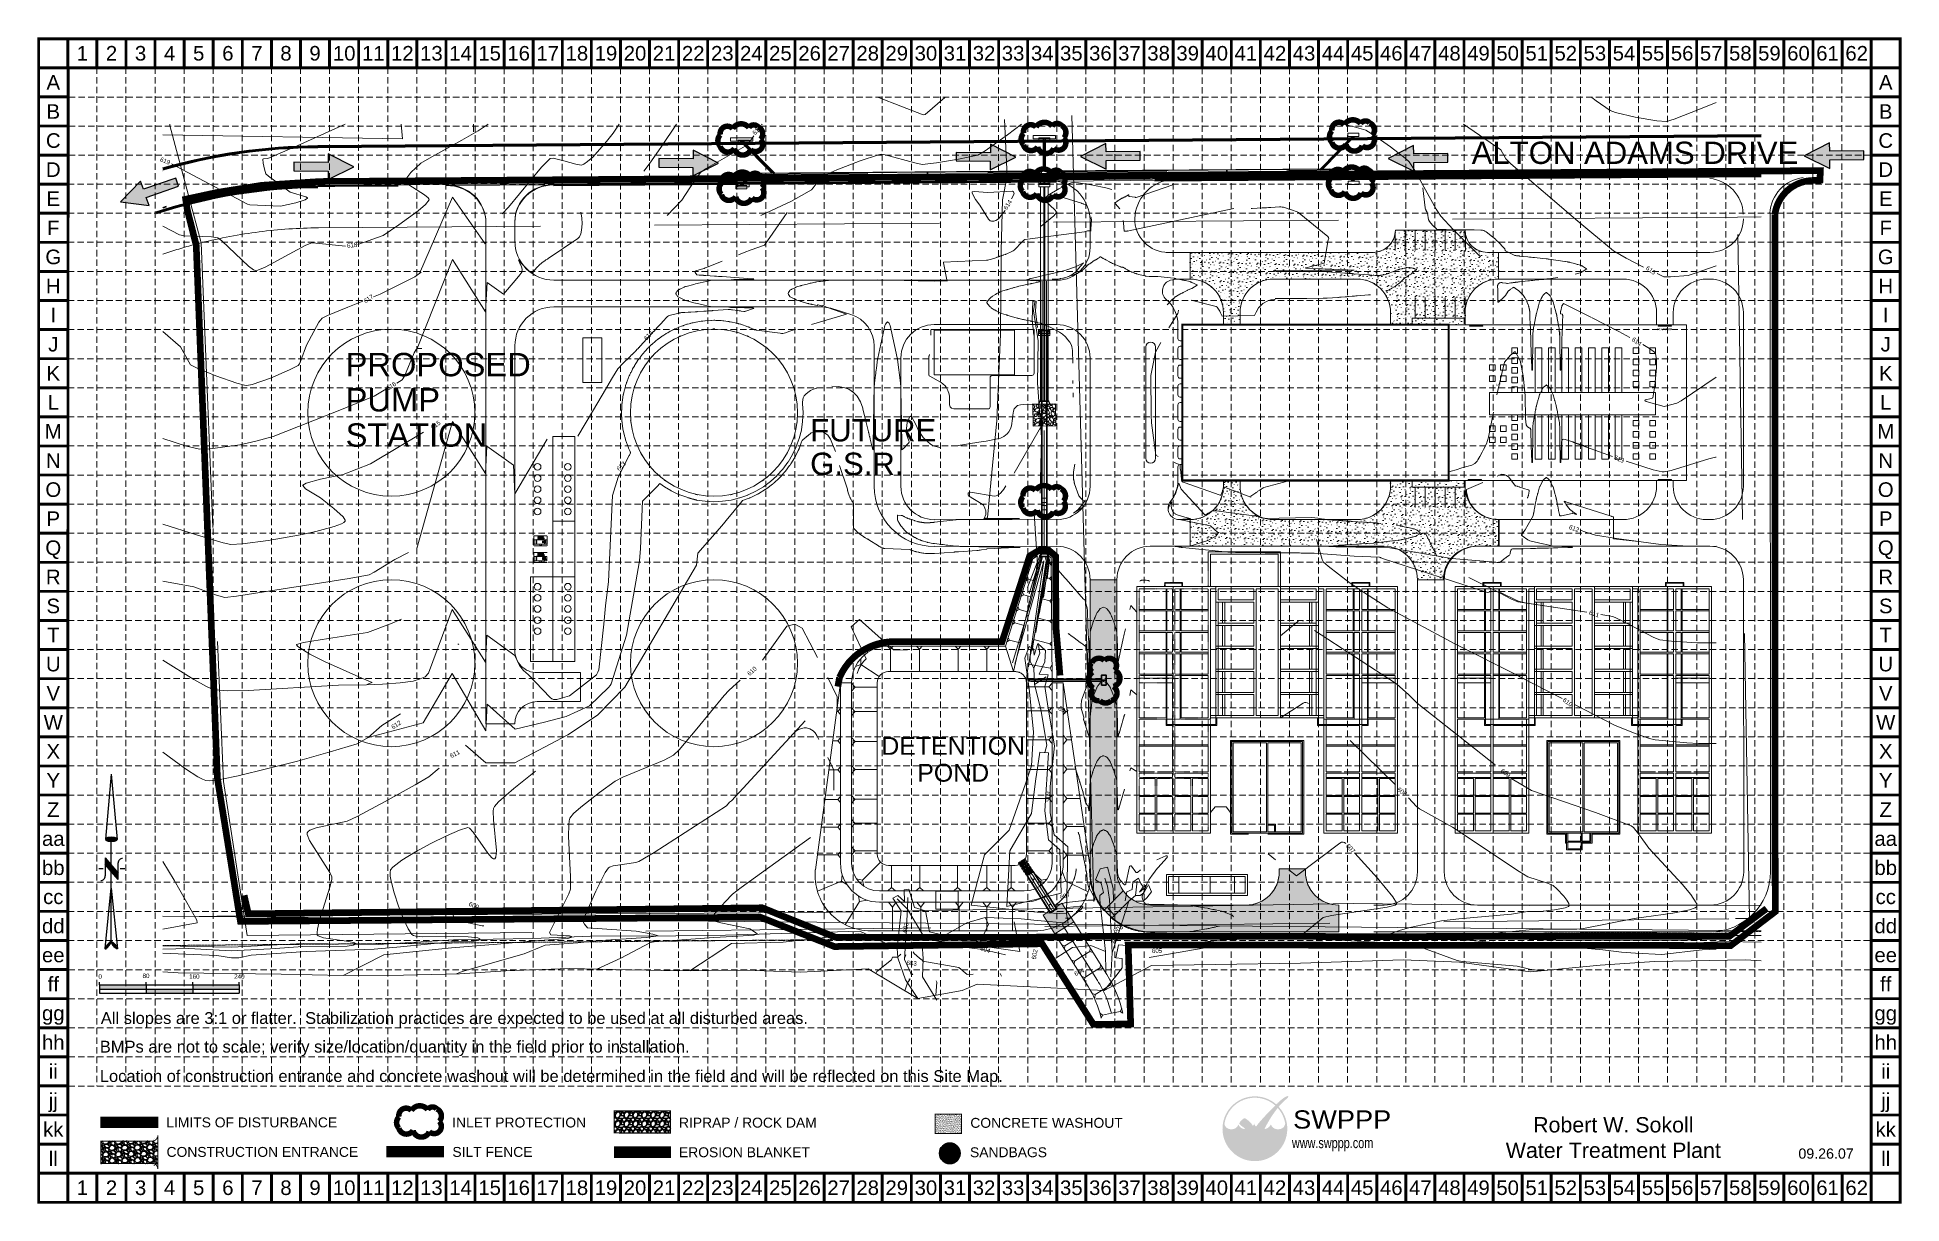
# Model space of a CAD drawing. Header units: feet. Extents: x 2483421 to 2485095, y 6854873 to 6855921.
import ezdxf
from ezdxf.enums import TextEntityAlignment as Align

# ---------------------------------------------------------------- set-up
doc = ezdxf.new("R2010")
doc.units = ezdxf.units.FT
doc.header["$MEASUREMENT"] = 0
for name, pattern in [('ACAD_ISO02W100', [15, 12, -3]), ('DGN Style 3', [358.380981, 255.986415, -102.394566]), ('DGN Style 4', [215.403912, 107.634684, -53.817342, 0.134543, -53.817342]), ('DGN Style 7', [511.972829, 230.387773, -102.394566, 76.795924, -102.394566]), ('HIDDEN', [0.375, 0.25, -0.125]), ('HIDDEN2', [0.1875, 0.125, -0.0625]), ('PHANTOM2', [2.375, 0.625, -0.125, 0.125, -0.125, 1.25, -0.125])]:
    doc.linetypes.add(name, pattern=pattern)
for name, color, linetype in [('ARROWS', 252, 'Continuous'), ('BASE', 7, 'Continuous'), ('GRID', 254, 'HIDDEN'), ('LEGEND', 7, 'Continuous'), ('LIMITS OF DISTURBANCE', 1, 'HIDDEN'), ('LOGO', 7, 'Continuous'), ('NARROW', 7, 'Continuous'), ('SILT FENCE', 200, 'Continuous')]:
    doc.layers.add(name, color=color, linetype=linetype)
for name, color, linetype, lineweight in [('BASESHEL', 7, 'Continuous', 0), ('C-ROAD-NW', 2, 'Continuous', 0), ('C-STR-NW', 7, 'Continuous', 0), ('C7', 7, 'Continuous', 0), ('CTEXT', 1, 'Continuous', 0), ('CTR', 62, 'Continuous', 0), ('CTRINDEX', 7, 'Continuous', 0), ('CURB', 7, 'Continuous', 0), ('Future', 30, 'Continuous', 0), ('GRID-MINOR', 7, 'Continuous', 0), ('Level 11', 7, 'Continuous', 0), ('Level 14', 7, 'Continuous', 0), ('Level 18', 7, 'Continuous', 0), ('Level 23', 7, 'Continuous', 0), ('Level 3', 7, 'Continuous', 0), ('Level 31', 7, 'Continuous', 0), ('Level 43', 7, 'Continuous', 0), ('Level 44', 7, 'Continuous', 0), ('Level 45', 7, 'Continuous', 0), ('Level 47', 7, 'Continuous', 0), ('Level 5', 7, 'Continuous', 0), ('Level 57', 7, 'Continuous', 0), ('Level 6', 7, 'Continuous', 0), ('Level 7', 7, 'Continuous', 0), ('M-HAT-NW', 4, 'Continuous', 0), ('M-PIPE-NW', 3, 'Continuous', 0), ('M-STR-NW', 3, 'Continuous', 0), ('P-Cont-1', 21, 'Continuous', 13), ('P-SD', 3, 'Continuous', 30), ('SHEET TEXT', 7, 'Continuous', 30), ('ZC7-TXT', 7, 'Continuous', 0)]:
    doc.layers.add(name, color=color, linetype=linetype, lineweight=lineweight)
doc.styles.add("L200'", font='ARIAL.TTF', dxfattribs={"height": 0.001969})
doc.styles.add('LOGO1', font='ROCKEB.TTF', dxfattribs={"height": 25})
doc.styles.add('SIM', font='DEFAULT.shx', dxfattribs={"height": 1})
doc.styles.get("Standard").update_dxf_attribs({"font": 'ARIAL.TTF'})
doc.linetypes.add('Fence-Barbed', pattern='A,38,-12,[1,dgnlstyle-maplsty.shx,S=0.064,R=0,X=0,Y=0],-12,38', length=100)

msp = doc.modelspace()

# ---------------------------------------------------------------- texts
at = {"insert": (2484836.2, 6854951), "char_height": 13.749, "width": 192.709, "attachment_point": 2}
msp.add_mtext('Robert W. Sokoll Water Treatment Plant', dxfattribs=at)
at = {"layer": 'BASE'}
for s, height, p in [('1', 13.1, (2483461.1, 6855906.5)), ('2', 13.1, (2483487.3, 6855906.5)), ('3', 13.1, (2483513.4, 6855906.5)), ('4', 13.1, (2483539.5, 6855906.5)), ('5', 13.1, (2483565.6, 6855906.5)), ('6', 13.1, (2483591.8, 6855906.5)), ('7', 13.1, (2483617.9, 6855906.5)), ('8', 13.1, (2483644, 6855906.5)), ('9', 13.1, (2483670.1, 6855906.5)), ('10', 13.06, (2483696.3, 6855906.5)), ('11', 13.06, (2483722.4, 6855906.5)), ('12', 13.06, (2483748.5, 6855906.5)), ('13', 13.06, (2483774.6, 6855906.5)), ('14', 13.06, (2483800.8, 6855906.5)), ('15', 13.06, (2483826.9, 6855906.5)), ('16', 13.06, (2483853, 6855906.5)), ('17', 13.06, (2483879.1, 6855906.5)), ('18', 13.06, (2483905.3, 6855906.5)), ('19', 13.06, (2483931.4, 6855906.5)), ('20', 13.06, (2483957.5, 6855906.5)), ('21', 13.06, (2483983.6, 6855906.5)), ('22', 13.06, (2484009.8, 6855906.5)), ('23', 13.06, (2484035.9, 6855906.5)), ('24', 13.06, (2484062, 6855906.5)), ('25', 13.06, (2484088.1, 6855906.5)), ('26', 13.06, (2484114.3, 6855906.5)), ('27', 13.06, (2484140.4, 6855906.5)), ('28', 13.06, (2484166.5, 6855906.5)), ('29', 13.06, (2484192.6, 6855906.5)), ('30', 13.06, (2484218.8, 6855906.5)), ('31', 13.06, (2484244.9, 6855906.5)), ('32', 13.06, (2484271, 6855906.5)), ('33', 13.06, (2484297.1, 6855906.5)), ('34', 13.06, (2484323.3, 6855906.5)), ('35', 13.06, (2484349.4, 6855906.5)), ('36', 13.06, (2484375.5, 6855906.5)), ('37', 13.06, (2484401.6, 6855906.5)), ('38', 13.06, (2484427.8, 6855906.5)), ('39', 13.06, (2484453.9, 6855906.5)), ('40', 13.06, (2484480, 6855906.5)), ('41', 13.06, (2484506.1, 6855906.5)), ('42', 13.06, (2484532.3, 6855906.5)), ('43', 13.06, (2484558.4, 6855906.5)), ('44', 13.06, (2484584.5, 6855906.5)), ('45', 13.06, (2484610.6, 6855906.5)), ('46', 13.06, (2484636.8, 6855906.5)), ('47', 13.06, (2484662.9, 6855906.5)), ('48', 13.06, (2484689, 6855906.5)), ('49', 13.06, (2484715.1, 6855906.5)), ('50', 13.06, (2484741.3, 6855906.5)), ('51', 13.06, (2484767.4, 6855906.5)), ('52', 13.06, (2484793.5, 6855906.5)), ('53', 13.06, (2484819.6, 6855906.5)), ('54', 13.06, (2484845.8, 6855906.5)), ('55', 13.06, (2484871.9, 6855906.5)), ('56', 13.06, (2484898, 6855906.5)), ('57', 13.06, (2484924.1, 6855906.5)), ('58', 13.06, (2484950.3, 6855906.5)), ('59', 13.06, (2484976.4, 6855906.5)), ('60', 13.06, (2485002.5, 6855906.5)), ('61', 13.06, (2485028.6, 6855906.5)), ('62', 13.06, (2485054.8, 6855906.5)), ('A', 13.1, (2483435, 6855880.4)), ('A', 13.1, (2485080.9, 6855880.4)), ('B', 13.1, (2483435, 6855854.2)), ('B', 13.1, (2485080.9, 6855854.2)), ('C', 13.1, (2483435, 6855828.1)), ('C', 13.1, (2485080.9, 6855828.1)), ('D', 13.1, (2483435, 6855802)), ('D', 13.1, (2485080.9, 6855802)), ('E', 13.1, (2483435, 6855775.9)), ('E', 13.1, (2485080.9, 6855775.9)), ('F', 13.1, (2483435, 6855749.7)), ('F', 13.1, (2485080.9, 6855749.7)), ('G', 13.1, (2483435, 6855723.6)), ('G', 13.1, (2485080.9, 6855723.6)), ('H', 13.1, (2483435, 6855697.5)), ('H', 13.1, (2485080.9, 6855697.5)), ('I', 13.1, (2483435, 6855671.4)), ('I', 13.1, (2485080.9, 6855671.4)), ('J', 13.1, (2483435, 6855645.2)), ('J', 13.1, (2485080.9, 6855645.2)), ('K', 13.1, (2483435, 6855619.1)), ('K', 13.1, (2485080.9, 6855619.1)), ('L', 13.1, (2483435, 6855593)), ('L', 13.1, (2485080.9, 6855593)), ('M', 13.1, (2483435, 6855566.9)), ('M', 13.1, (2485080.9, 6855566.9)), ('N', 13.1, (2483435, 6855540.7)), ('N', 13.1, (2485080.9, 6855540.7)), ('O', 13.1, (2483435, 6855514.6)), ('O', 13.1, (2485080.9, 6855514.6)), ('P', 13.1, (2483435, 6855488.5)), ('P', 13.1, (2485080.9, 6855488.5)), ('Q', 13.1, (2483435, 6855462.4)), ('Q', 13.1, (2485080.9, 6855462.4)), ('R', 13.1, (2483435, 6855436.2)), ('R', 13.1, (2485080.9, 6855436.2)), ('S', 13.1, (2483435, 6855410.1)), ('S', 13.1, (2485080.9, 6855410.1)), ('T', 13.1, (2483435, 6855384)), ('T', 13.1, (2485080.9, 6855384)), ('U', 13.1, (2483435, 6855357.9)), ('U', 13.1, (2485080.9, 6855357.9)), ('V', 13.1, (2483435, 6855331.7)), ('V', 13.1, (2485080.9, 6855331.7)), ('W', 13.1, (2483435, 6855305.6)), ('W', 13.1, (2485080.9, 6855305.6)), ('X', 13.1, (2483435, 6855279.5)), ('X', 13.1, (2485080.9, 6855279.5)), ('Y', 13.1, (2483435, 6855253.4)), ('Y', 13.1, (2485080.9, 6855253.4)), ('Z', 13.1, (2483435, 6855227.2)), ('Z', 13.1, (2485080.9, 6855227.2)), ('aa', 13.06, (2483435, 6855201.1)), ('aa', 13.06, (2485080.9, 6855201.1)), ('bb', 13.06, (2483435, 6855175)), ('bb', 13.06, (2485080.9, 6855175)), ('cc', 13.06, (2483435, 6855148.9)), ('cc', 13.06, (2485080.9, 6855148.9)), ('dd', 13.06, (2483435, 6855122.7)), ('dd', 13.06, (2485080.9, 6855122.7)), ('ee', 13.06, (2483435, 6855096.6)), ('ee', 13.06, (2485080.9, 6855096.6)), ('ff', 13.06, (2483435, 6855070.5)), ('ff', 13.06, (2485080.9, 6855070.5)), ('gg', 13.06, (2483435, 6855044.4)), ('gg', 13.06, (2485080.9, 6855044.4)), ('hh', 13.06, (2483435, 6855018.2)), ('hh', 13.06, (2485080.9, 6855018.2)), ('ii', 13.06, (2483435, 6854992.1)), ('ii', 13.06, (2485080.9, 6854992.1)), ('jj', 13.06, (2483435, 6854966)), ('jj', 13.06, (2485080.9, 6854966)), ('kk', 13.06, (2483435, 6854939.9)), ('kk', 13.06, (2485080.9, 6854939.9)), ('ll', 13.06, (2483435, 6854913.7)), ('ll', 13.06, (2485080.9, 6854913.7)), ('1', 13.1, (2483461.1, 6854887.6)), ('2', 13.1, (2483487.3, 6854887.6)), ('3', 13.1, (2483513.4, 6854887.6)), ('4', 13.1, (2483539.5, 6854887.6)), ('5', 13.1, (2483565.6, 6854887.6)), ('6', 13.1, (2483591.8, 6854887.6)), ('7', 13.1, (2483617.9, 6854887.6)), ('8', 13.1, (2483644, 6854887.6)), ('9', 13.1, (2483670.1, 6854887.6)), ('10', 13.06, (2483696.3, 6854887.6)), ('11', 13.06, (2483722.4, 6854887.6)), ('12', 13.06, (2483748.5, 6854887.6)), ('13', 13.06, (2483774.6, 6854887.6)), ('14', 13.06, (2483800.8, 6854887.6)), ('15', 13.06, (2483826.9, 6854887.6)), ('16', 13.06, (2483853, 6854887.6)), ('17', 13.06, (2483879.1, 6854887.6)), ('18', 13.06, (2483905.3, 6854887.6)), ('19', 13.06, (2483931.4, 6854887.6)), ('20', 13.06, (2483957.5, 6854887.6)), ('21', 13.06, (2483983.6, 6854887.6)), ('22', 13.06, (2484009.8, 6854887.6)), ('23', 13.06, (2484035.9, 6854887.6)), ('24', 13.06, (2484062, 6854887.6)), ('25', 13.06, (2484088.1, 6854887.6)), ('26', 13.06, (2484114.3, 6854887.6)), ('27', 13.06, (2484140.4, 6854887.6)), ('28', 13.06, (2484166.5, 6854887.6)), ('29', 13.06, (2484192.6, 6854887.6)), ('30', 13.06, (2484218.8, 6854887.6)), ('31', 13.06, (2484244.9, 6854887.6)), ('32', 13.06, (2484271, 6854887.6)), ('33', 13.06, (2484297.1, 6854887.6)), ('34', 13.06, (2484323.3, 6854887.6)), ('35', 13.06, (2484349.4, 6854887.6)), ('36', 13.06, (2484375.5, 6854887.6)), ('37', 13.06, (2484401.6, 6854887.6)), ('38', 13.06, (2484427.8, 6854887.6)), ('39', 13.06, (2484453.9, 6854887.6)), ('40', 13.06, (2484480, 6854887.6)), ('41', 13.06, (2484506.1, 6854887.6)), ('42', 13.06, (2484532.3, 6854887.6)), ('43', 13.06, (2484558.4, 6854887.6)), ('44', 13.06, (2484584.5, 6854887.6)), ('45', 13.06, (2484610.6, 6854887.6)), ('46', 13.06, (2484636.8, 6854887.6)), ('47', 13.06, (2484662.9, 6854887.6)), ('48', 13.06, (2484689, 6854887.6)), ('49', 13.06, (2484715.1, 6854887.6)), ('50', 13.06, (2484741.3, 6854887.6)), ('51', 13.06, (2484767.4, 6854887.6)), ('52', 13.06, (2484793.5, 6854887.6)), ('53', 13.06, (2484819.6, 6854887.6)), ('54', 13.06, (2484845.8, 6854887.6)), ('55', 13.06, (2484871.9, 6854887.6)), ('56', 13.06, (2484898, 6854887.6)), ('57', 13.06, (2484924.1, 6854887.6)), ('58', 13.06, (2484950.3, 6854887.6)), ('59', 13.06, (2484976.4, 6854887.6)), ('60', 13.06, (2485002.5, 6854887.6)), ('61', 13.06, (2485028.6, 6854887.6)), ('62', 13.06, (2485054.8, 6854887.6))]:
    msp.add_text(s, height=height, dxfattribs=at).set_placement(p, align=Align.MIDDLE_CENTER)
at = {"layer": 'BASE', "color": 7, "style": "L200'"}
for s, height, p in [('All slopes are 3:1 or flatter.', 10.595, (2483477.7, 6855034.7)), ('Stabilization practices are expected to be used at all disturbed areas.', 10.595, (2483661.2, 6855034.7)), ('BMPs are not to scale; verify size/location/quantity in the field prior to installation.', 10.595, (2483476.8, 6855009)), ('Location of construction entrance and concrete washout will be determined in the field and will be reflected on this Site Map.', 10.5948, (2483476.8, 6854982.6))]:
    msp.add_text(s, height=height, dxfattribs=at).set_placement(p)
at = {"layer": 'BASE'}
msp.add_text('09.26.07', height=9.14, dxfattribs=at).set_placement((2485027.3, 6854913.7), align=Align.CENTER)
at = {"layer": 'CTEXT', "color": 35, "lineweight": 0, "char_height": 4, "attachment_point": 5, "line_spacing_factor": 0.754198}
for s, insert, rotation in [('\\Ffont001.shx;615', (2484067.1, 6855837.4), 45.3272), ('\\Ffont001.shx;619', (2483535.5, 6855809.8), 338.1188), ('\\Ffont001.shx;614', (2484292.3, 6855770.4), 58.2145), ('\\Ffont001.shx;618', (2483703.4, 6855734.1), 6.9259), ('\\Ffont001.shx;615', (2484869.9, 6855711.6), 323.8794), ('\\Ffont001.shx;617', (2483718.1, 6855686), 33.1723), ('\\Ffont001.shx;614', (2483969.6, 6855653), 47.7562), ('\\Ffont001.shx;614', (2484857.2, 6855647.5), 323.8794), ('\\Ffont001.shx;616', (2483738.6, 6855607.6), 33.1723), ('\\Ffont001.shx;615', (2483778.4, 6855572.7), 33.1723), ('\\Ffont001.shx;613', (2483945.1, 6855535.7), 44.3669), ('\\Ffont001.shx;613', (2484841.5, 6855542), 336.2419), ('\\Ffont001.shx;612', (2484801, 6855479.7), 340.0395), ('\\Ffont001.shx;611', (2484819, 6855403), 342.4454), ('\\Ffont001.shx;610', (2484062.6, 6855351.6), 41.4994), ('\\Ffont001.shx;607', (2484342.2, 6855316.5), 330.8279), ('\\Ffont001.shx;610', (2484795.2, 6855323.7), 323.8794), ('\\Ffont001.shx;612', (2483743, 6855303.4), 33.7815), ('\\Ffont001.shx;611', (2483795.7, 6855277.2), 25.5814), ('\\Ffont001.shx;609', (2484739.4, 6855260), 323.8794), ('\\Ffont001.shx;608', (2484646.5, 6855243.3), 324.4268), ('\\Ffont001.shx;605', (2484328.2, 6855238.9), 270.9276), ('\\Ffont001.shx;607', (2484600.2, 6855192.3), 312.4447), ('\\Ffont001.shx;609', (2483812.7, 6855141), 336.9054), ('\\Ffont001.shx;607', (2484343.7, 6855149.7), 17.6888), ('\\Ffont001.shx;603', (2484200.5, 6855121.2), 78.4435), ('\\Ffont001.shx;602', (2484389.5, 6855111), 53.0268), ('\\Ffont001.shx;603', (2484391.5, 6855120.1), 31.0431), ('\\Ffont001.shx;604', (2484272.2, 6855101.5), 341.898), ('\\Ffont001.shx;602', (2484316.4, 6855097.2), 80.1102), ('\\Ffont001.shx;605', (2484426.4, 6855100.4), 1.1919), ('\\Ffont001.shx;603', (2484206, 6855089.3), 356.124), ('\\Ffont001.shx;604', (2484356.5, 6855081.3), 23.6556)]:
    msp.add_mtext(s, dxfattribs=dict(at, insert=insert, rotation=rotation))
at = {"layer": 'Future', "color": 7, "lineweight": 0, "style": 'SIM', "oblique": 20}
for s, p in [('OH DOOR', (2484875.1, 6855657.8)), ('UV', (2484730.7, 6855608))]:
    msp.add_text(s, height=2, dxfattribs=at).set_placement(p)
at = {"layer": 'LEGEND', "style": "L200'"}
for s, height, p in [('LIMITS OF DISTURBANCE', 8.908, (2483536.5, 6854941.8)), ('INLET PROTECTION', 8.908, (2483793.3, 6854941.7)), ('RIPRAP / ROCK DAM', 8.908, (2483997, 6854941.6)), ('CONCRETE WASHOUT', 8.908, (2484258.7, 6854941.4)), ('CONSTRUCTION ENTRANCE', 8.908, (2483536.7, 6854915.3)), ('SILT FENCE', 8.91, (2483793.5, 6854915.3)), ('EROSION BLANKET', 8.908, (2483997, 6854915)), ('SANDBAGS', 8.91, (2484258.4, 6854915))]:
    msp.add_text(s, height=height, dxfattribs=at).set_placement(p)
at = {"layer": 'Level 47', "color": 7, "linetype": 'Continuous', "lineweight": 0}
msp.add_text('ALTON ADAMS DRIVE', height=20, dxfattribs=at).set_placement((2484709, 6855827.1), align=Align.TOP_LEFT)
at = {"layer": 'Level 47', "color": 7, "linetype": 'Continuous', "lineweight": 0, "attachment_point": 1, "line_spacing_factor": 0.903614}
for s, insert, char_height in [('PROPOSED\\PPUMP\\PSTATION\\P', (2483697.6, 6855637.4), 21), ('FUTURE\\PG.S.R.\\P', (2484114.8, 6855577.9), 20)]:
    msp.add_mtext(s, dxfattribs=dict(at, insert=insert, char_height=char_height))
at = {"layer": 'Level 47', "color": 5, "linetype": 'Continuous', "lineweight": 0, "insert": (2484243.3, 6855292.4), "char_height": 16, "attachment_point": 2, "line_spacing_factor": 0.903614}
msp.add_mtext('DETENTION\\PPOND\\P', dxfattribs=at)

# ---------------------------------------------------------------- blocks, each defined once
blk = doc.blocks.new('North Arrow')
at = {"layer": 'NARROW'}
for p, q in [((0, 0), (22.36, 2)), ((0, 0), (22.33, -2.02)), ((28.77, -2.09), (34.02, 2.32)), ((36.18, 2.33), (30.46, 2.33)), ((36.16, 2.32), (31.04, -2.09)), ((32.43, 3.06), (32.43, 4.63)), ((39.1, 0.01), (59.96, 2.11)), ((31.2, -0.05), (21.66, -0.05)), ((21.66, -0.05), (21.66, -0.05)), ((28.77, -2.09), (34.95, -2.09)), ((32.43, -4.26), (32.43, -2.8)), ((57.45, -0.05), (33.41, -0.05)), ((59.83, -2.14), (39.04, -0.01)), ((57.69, -0.03), (57.77, -0.01)), ((57.77, -0.05), (57.69, -0.03))]:
    blk.add_line(p, q, dxfattribs=at)
blk.add_lwpolyline([(22.36, -2.03), (22.59, -1.93, 0.091577), (22.87, -1.44, 0.048306), (23.03, -0.75), (23.07, -0.01), (23.01, 0.82, 0.048306), (22.87, 1.42, 0.091577), (22.59, 1.91), (22.36, 2.01), (22.14, 1.91, 0.091577), (21.86, 1.42, 0.048306), (21.72, 0.82), (21.66, -0.01), (21.72, -0.83, 0.048306), (21.86, -1.44, 0.091577), (22.14, -1.93)], format="xyb", close=True, dxfattribs=at)
for points in [[(57.46, -0.03), (57.44, 0.08, -0.066818), (57.67, 0.47, -0.03073), (58.01, 0.84), (58.52, 1.29), (59.07, 1.7, -0.03073), (59.5, 1.95, -0.066818), (59.93, 2.1), (60.04, 2.06)], [(60.04, 2.06), (60.05, 1.95, -0.066818), (59.82, 1.56, -0.03073), (59.43, 1.14), (58.97, 0.74), (58.42, 0.33, -0.03073), (57.99, 0.08, -0.036692), (57.76, -0.02)], [(57.46, -0.04), (57.44, -0.15, 0.066818), (57.67, -0.54, 0.03073), (58.01, -0.9), (58.52, -1.36), (59.07, -1.77, 0.03073), (59.5, -2.02, 0.066818), (59.93, -2.17), (60.04, -2.13)], [(60.04, -2.13), (60.05, -2.01, 0.066818), (59.82, -1.63, 0.03073), (59.43, -1.2), (58.97, -0.8), (58.42, -0.4, 0.03073), (57.99, -0.15, 0.036692), (57.76, -0.05)]]:
    blk.add_lwpolyline(points, format="xyb", dxfattribs=at)
for centre, start, end in [((30.46, 3.86), 178.8769, 270), ((34.95, -3.62), 358.8769, 90)]:
    blk.add_arc(centre, 1.53, start, end, dxfattribs=at)
for points in [[(23.03, -0.76), (21.67, -0.05), (23.07, -0.05), (21.72, 0.82)], [(23.07, -0.05), (21.72, 0.82), (23.02, 0.75), (21.85, 1.42)], [(23.02, 0.75), (21.85, 1.42), (22.87, 1.44), (22.14, 1.91)], [(22.87, 1.44), (22.14, 1.91), (22.59, 1.91), (22.36, 2)], [(31.05, -2.09), (36.15, 2.36), (28.75, -2.06), (34.01, 2.36)], [(57.44, 0.08), (57.7, -0.01), (57.5, 0.21), (57.77, -0.01)], [(57.45, -0.04), (57.69, -0.02), (57.44, 0.08), (57.7, -0.01)], [(57.5, 0.21), (57.77, -0.01), (57.6, 0.39), (57.94, 0.06)], [(57.6, 0.39), (57.94, 0.06), (57.68, 0.5), (58.07, 0.13)], [(57.68, 0.5), (58.07, 0.13), (57.84, 0.66), (58.29, 0.26)], [(57.84, 0.66), (58.29, 0.26), (58.03, 0.86), (58.52, 0.41)], [(58.03, 0.86), (58.52, 0.41), (58.26, 1.07), (58.73, 0.57)], [(58.26, 1.07), (58.73, 0.57), (58.52, 1.3), (59.05, 0.81)], [(58.52, 1.3), (59.05, 0.81), (58.7, 1.42), (59.26, 0.99)], [(59.26, 1), (58.69, 1.42), (59.45, 1.15), (59, 1.65)], [(59.45, 1.15), (59, 1.65), (59.62, 1.34), (59.28, 1.82)], [(59.62, 1.34), (59.28, 1.82), (59.81, 1.55), (59.49, 1.95)], [(59.81, 1.55), (59.49, 1.95), (59.93, 1.73), (59.69, 2.04)], [(59.93, 1.73), (59.69, 2.04), (60.05, 1.94), (59.93, 2.1)], [(60.05, 1.94), (59.93, 2.1), (60.04, 2.06)], [(22.87, -1.44), (21.72, -0.87), (23.03, -0.76), (21.67, -0.05)], [(22.58, -1.93), (21.86, -1.45), (22.87, -1.44), (21.72, -0.87)], [(22.36, -2.01), (22.14, -1.93), (22.58, -1.93), (21.86, -1.45)], [(57.44, -0.14), (57.69, -0.02), (57.45, -0.04), (57.69, -0.02)], [(57.46, -0.19), (57.7, -0.03), (57.44, -0.14), (57.69, -0.02)], [(57.53, -0.33), (57.76, -0.05), (57.46, -0.19), (57.7, -0.03)], [(57.63, -0.48), (57.9, -0.1), (57.53, -0.33), (57.76, -0.05)], [(57.78, -0.66), (58.09, -0.2), (57.63, -0.48), (57.9, -0.1)], [(57.97, -0.87), (58.34, -0.35), (57.78, -0.66), (58.09, -0.2)], [(58.24, -1.11), (58.61, -0.54), (57.97, -0.87), (58.34, -0.35)], [(58.61, -1.43), (58.93, -0.77), (58.24, -1.11), (58.61, -0.54)], [(58.91, -1.64), (59.2, -1), (58.61, -1.43), (58.93, -0.77)], [(59.12, -1.79), (59.57, -1.36), (58.92, -1.65), (59.2, -1.01)], [(59.35, -1.93), (59.81, -1.62), (59.12, -1.79), (59.57, -1.36)], [(59.54, -1.32), (59.41, -1.18), (59.21, -1.01)], [(59.58, -2.05), (59.93, -1.79), (59.35, -1.93), (59.81, -1.62)], [(59.78, -2.13), (60.05, -2.01), (59.58, -2.05), (59.93, -1.79)], [(59.92, -2.17), (60.04, -2.13), (59.78, -2.13), (60.05, -2.01)]]:
    blk.add_solid(points, dxfattribs=at)
blk = doc.blocks.new('new logo')
at = {"layer": 'LOGO'}
h = blk.add_hatch(color=170, dxfattribs=at)
h.paths.add_polyline_path([(67.4, 44.1), (66.8, 44.7), (66.3, 45.2), (66, 45.8), (65.5, 46.4), (65.1, 47.2), (64.7, 47.9), (64.4, 48.5), (64.2, 49), (63.9, 49.6), (63.7, 50.1), (63.3, 51), (62.9, 52), (62.6, 52.8), (62.4, 53.3), (62.2, 53.7), (62.1, 54.2), (61.9, 54.7), (61.7, 55.2), (61.5, 55.7), (61.3, 56.3), (61, 56.8), (60.8, 57.4), (60.5, 57.9), (60.2, 58.5), (60, 59.1), (59.7, 59.6), (59.3, 60.2), (59, 60.8), (58.7, 61.3), (58.3, 61.9), (58, 62.4), (57.6, 62.9), (57.3, 63.4), (56.9, 63.9), (56.6, 64.3), (56.3, 64.7), (55.9, 65.1), (55.6, 65.5), (55.2, 65.9), (54.9, 66.2), (54, 66.2), (52.9, 66.3), (52, 66.5), (51.5, 66.6), (50.9, 66.8), (50.3, 67), (49.4, 67.4), (48.3, 67.9), (47.3, 68.6), (46.5, 69.3), (45.7, 70), (45, 70.8), (44.4, 71.5), (44, 72.2), (43.6, 72.7), (43.4, 72.9), (43.2, 73.2), (43.1, 73.4), (43, 73.5), (42.8, 73.7), (42.7, 73.7), (42.7, 73.8), (42.6, 73.8), (42.5, 73.7), (42.5, 73.6), (42.4, 73.5), (42.4, 73.4), (42.3, 73.2), (42.2, 72.8), (42, 72.1), (41.7, 71.5), (41.4, 70.9), (41, 70.3), (40.5, 69.8), (40, 69.2), (39.4, 68.7), (38.8, 68.2), (38.1, 67.7), (37.3, 67.3), (36.5, 66.9), (35.7, 66.6), (34.9, 66.3), (34, 66.1), (33, 66), (31.9, 65.9), (30.8, 65.9), (29.6, 65.9), (28.6, 66), (27.6, 66.1), (26.7, 66.4), (25.8, 66.7), (25, 67.1), (24.1, 67.6), (23.2, 68.2), (22.4, 68.9), (21.8, 69.5), (21.4, 69.9), (21, 70.4), (20.6, 70.9), (20.2, 71.5), (19.9, 72.1), (19.5, 72.9), (19.2, 73.8), (18.9, 74.8, -0.595729), (106.3, 106.8), (107, 107.5), (107.5, 108), (108.1, 108.6, 37.93689), (112.3, 104.5), (112.1, 104.2), (111.6, 103.7), (111.1, 103.1), (110.6, 102.5, -0.146449), (123.6, 75), (123.3, 74.5), (123.1, 74), (122.9, 73.5), (122.8, 73.1), (122.5, 72.4), (122.2, 71.7), (121.9, 71.1), (121.5, 70.5), (121.1, 70), (120.7, 69.5), (120.2, 69), (119.6, 68.6), (119, 68.1), (118.4, 67.7), (117.8, 67.4), (117.1, 67), (116.5, 66.7), (115.8, 66.5), (115, 66.3), (114.3, 66.1), (113.5, 66), (112.7, 65.9), (111.9, 65.8), (111.1, 65.8), (110.3, 65.8), (109.4, 65.9), (108.6, 66), (107.7, 66.2), (106.8, 66.4), (105.9, 66.7), (105.1, 67.1), (104.3, 67.5), (103.5, 68), (102.8, 68.6), (102.1, 69.3), (101.4, 70), (100.8, 70.7), (100.2, 71.4), (99.8, 72), (99.5, 72.5), (99.4, 72.8), (99.3, 73), (99.1, 73.2), (99, 73.4), (98.9, 73.5), (98.8, 73.6), (98.7, 73.6), (98.6, 73.6), (98.5, 73.5), (98.4, 73.4), (98.4, 73.3), (98.3, 73.2), (98.2, 73), (98.1, 72.8), (97.8, 72.4), (97.4, 71.8), (96.9, 71.1), (96.4, 70.5), (95.9, 70.1), (95.4, 69.6), (94.8, 69.1), (94.2, 68.6), (93.5, 68.2), (92.8, 67.7), (91.9, 67.3), (91, 66.9), (90.1, 66.6), (89.4, 66.4), (88.6, 66.2), (87.8, 66.1), (87.6, 65.6), (87.4, 65.1), (87.1, 64.4), (86.9, 63.8), (86.6, 63), (86.3, 62.2), (85.9, 61.3), (85.6, 60.4), (85.3, 59.5), (84.9, 58.6), (84.6, 57.7), (84.2, 56.7), (83.9, 55.8), (83.5, 54.9), (83.2, 54), (82.9, 53.2), (82.6, 52.4), (82.3, 51.6), (82.1, 51), (81.9, 50.3), (81.6, 49.8), (81.3, 48.9), (80.9, 48.1), (80.5, 47.3), (80.1, 46.6), (79.6, 45.9), (79.1, 45.4), (78.6, 44.8), (78.1, 44.3), (77.6, 43.9), (77, 43.5), (76.5, 43.1), (75.9, 42.8), (75.3, 42.6), (74.6, 42.3), (73.7, 42.1), (73, 41.9), (72.2, 41.9), (71.6, 42), (70.9, 42.2), (70.1, 42.5), (69.4, 42.8), (68.7, 43.1), (68, 43.5)])
h.paths.add_polyline_path([(71.8, 72), (70.7, 73.9), (70.1, 75.2), (69.7, 74.3), (68.7, 72.6), (67.9, 71.7), (67.9, 71.5), (68.1, 71.2), (68.3, 71), (68.4, 70.8), (68.5, 70.6), (68.7, 70.4), (68.8, 70.2), (68.9, 70.1), (69, 70), (69.1, 69.8), (69.3, 69.7), (69.4, 69.7), (69.5, 69.6), (69.6, 69.5), (69.7, 69.5), (69.8, 69.4), (69.9, 69.4), (70.1, 69.3), (70.2, 69.3), (70.3, 69.2), (70.4, 69.2), (70.5, 69.2), (70.6, 69.2), (70.8, 69.2), (70.9, 69.2), (71, 69.2), (71.1, 69.2), (71.2, 69.2), (71.3, 69.2), (71.4, 69.2), (71.5, 69.2), (71.6, 69.2), (71.7, 69.3), (71.8, 69.3), (71.9, 69.3), (72, 69.4), (72.1, 69.5), (72.2, 69.5), (72.3, 69.6), (72.5, 69.6), (72.6, 69.7), (72.7, 69.8), (72.8, 69.9), (72.9, 70), (73, 70.1), (73.1, 70.2), (73.2, 70.3), (73.3, 70.4), (72.5, 71.1)], flags=17)
blk.add_hatch(color=240, dxfattribs=at).paths.add_polyline_path([(117.7, 117.3), (118.9, 118.2), (119.8, 118.9), (120.6, 119.5), (121.3, 119.9), (121.9, 120.3), (122.4, 120.6), (122.8, 120.9), (123.1, 121.1), (123.4, 121.3), (123.7, 121.4), (124, 121.6), (124.2, 121.7), (124.4, 121.8), (124.6, 121.9), (124.8, 121.9), (125, 122), (125.2, 122.1), (125.4, 122.2), (125.6, 122.2), (125.8, 122.3), (125.9, 122.4), (126.1, 122.4), (126.3, 122.5), (126.4, 122.5), (126.6, 122.6), (126.7, 122.6), (126.8, 122.7), (126.9, 122.7), (127.1, 122.7), (127.2, 122.8), (127.3, 122.8), (127.4, 122.8), (127.5, 122.8), (127.6, 122.8), (127.7, 122.8), (127.8, 122.8), (127.9, 122.8), (128, 122.8), (128.1, 122.8), (128.1, 122.8), (128.2, 122.8), (128.3, 122.8), (128.4, 122.8), (128.4, 122.7), (128.5, 122.7), (128.5, 122.7), (128.6, 122.7), (128.6, 122.6), (128.7, 122.6), (128.7, 122.6), (128.7, 122.5), (128.7, 122.5), (128.8, 122.4), (128.8, 122.4), (128.8, 122.3), (128.8, 122.3), (128.8, 122.2), (128.8, 122.1), (128.8, 122.1), (128.8, 122), (128.8, 121.9), (128.8, 121.8), (128.8, 121.8), (128.8, 121.7), (128.8, 121.6), (128.7, 121.5), (128.7, 121.4), (128.7, 121.3), (128.6, 121.3), (128.6, 121.2), (128.5, 121.1), (128.4, 121), (128.4, 120.8), (128.3, 120.7), (128.2, 120.6), (128.1, 120.4), (128, 120.3), (127.8, 120.1), (127.7, 120), (127.6, 119.8), (127.4, 119.6), (127.3, 119.4), (127.1, 119.2), (126.8, 119), (126.6, 118.8), (126.3, 118.5), (125.9, 118.2), (125.5, 117.9), (125.1, 117.5), (124.6, 117), (124, 116.6), (123.5, 116.1), (122.9, 115.6), (122.3, 115.1), (121.7, 114.5), (121.1, 114), (120.6, 113.5), (120, 113), (119.5, 112.5), (119, 112), (118.5, 111.5), (118, 111), (117.5, 110.5), (117, 109.9), (116.5, 109.4), (116, 108.8), (115.5, 108.3), (115, 107.7), (114.5, 107.1), (114, 106.6), (113.5, 106), (113, 105.4), (112.5, 104.8), (112.1, 104.2), (111.6, 103.7), (111.1, 103.1), (110.6, 102.4), (110.1, 101.8), (109.6, 101.1), (109, 100.4), (108.5, 99.7), (107.9, 98.9), (107.3, 98.1), (106.7, 97.3), (106, 96.4), (105.4, 95.6), (104.8, 94.7), (104.2, 93.9), (103.6, 93.1), (103.1, 92.3), (102.5, 91.5), (102, 90.6), (101.4, 89.8), (100.9, 89), (100.3, 88.2), (99.8, 87.3), (99.2, 86.5), (98.6, 85.6), (98.1, 84.7), (97.5, 83.8), (96.9, 82.9), (96.4, 82), (95.9, 81.1), (95.4, 80.3), (94.9, 79.5), (94.5, 78.7), (94, 78), (93.6, 77.2), (93.2, 76.5), (92.8, 75.8), (92.4, 75), (92, 74.3), (91.6, 73.5), (91.2, 72.8), (90.8, 72), (90.4, 71.3), (90, 70.6), (89.6, 69.9), (89.3, 69.3), (89, 68.7), (88.8, 68.2), (88.5, 67.7), (88.3, 67.3), (88.1, 66.9), (88, 66.5), (87.8, 66.1), (87.6, 65.6), (87.4, 65.1), (87.1, 64.4), (86.9, 63.8), (86.6, 63), (86.3, 62.2), (85.9, 61.3), (85.6, 60.4), (85.3, 59.5), (84.9, 58.6), (84.6, 57.7), (84.2, 56.7), (83.9, 55.8), (83.5, 54.9), (83.2, 54), (82.9, 53.2), (82.6, 52.4), (82.3, 51.6), (82.1, 51), (81.9, 50.3), (81.6, 49.8), (81.4, 49.2), (81.2, 48.7), (81, 48.3), (80.8, 47.9), (80.6, 47.5), (80.4, 47.1), (80.2, 46.7), (80, 46.4), (79.7, 46.1), (79.5, 45.8), (79.2, 45.5), (79, 45.2), (78.7, 44.9), (78.5, 44.7), (78.2, 44.4), (78, 44.2), (77.7, 44), (77.4, 43.8), (77.2, 43.6), (76.9, 43.4), (76.6, 43.2), (76.3, 43), (76, 42.9), (75.7, 42.7), (75.5, 42.6), (75.2, 42.5), (74.9, 42.4), (74.6, 42.3), (74.3, 42.2), (74, 42.1), (73.8, 42.1), (73.5, 42), (73.2, 42), (73, 41.9), (72.7, 41.9), (72.5, 41.9), (72.2, 41.9), (72, 42), (71.8, 42), (71.5, 42.1), (71.3, 42.1), (71.1, 42.2), (70.8, 42.2), (70.6, 42.3), (70.4, 42.4), (70.1, 42.5), (69.9, 42.6), (69.6, 42.7), (69.4, 42.8), (69.2, 42.9), (68.9, 43), (68.7, 43.1), (68.5, 43.2), (68.2, 43.4), (68, 43.6), (67.8, 43.7), (67.6, 43.9), (67.4, 44.1), (67.2, 44.3), (67, 44.5), (66.8, 44.7), (66.6, 44.9), (66.5, 45.1), (66.3, 45.4), (66.1, 45.6), (65.9, 45.9), (65.7, 46.2), (65.4, 46.6), (65.2, 47), (65, 47.4), (64.7, 47.9), (64.4, 48.5), (64.2, 49), (63.9, 49.6), (63.7, 50.1), (63.4, 50.7), (63.2, 51.3), (63, 51.8), (62.8, 52.3), (62.6, 52.8), (62.4, 53.3), (62.2, 53.7), (62.1, 54.2), (61.9, 54.7), (61.7, 55.2), (61.5, 55.7), (61.3, 56.3), (61, 56.8), (60.8, 57.4), (60.5, 57.9), (60.2, 58.5), (60, 59.1), (59.7, 59.6), (59.3, 60.2), (59, 60.8), (58.7, 61.3), (58.3, 61.9), (58, 62.4), (57.6, 62.9), (57.3, 63.4), (56.9, 63.9), (56.6, 64.3), (56.3, 64.7), (55.9, 65.1), (55.6, 65.5), (55.2, 65.9), (54.9, 66.3), (54.5, 66.6), (54.1, 67), (53.7, 67.4), (53.3, 67.8), (52.8, 68.1), (52.4, 68.5), (51.9, 68.9), (51.4, 69.3), (50.9, 69.7), (50.5, 70), (50, 70.4), (49.5, 70.8), (49.1, 71.1), (48.7, 71.5), (48.2, 71.8), (47.8, 72.1), (47.5, 72.4), (47.1, 72.7), (46.8, 72.9), (46.6, 73.1), (46.3, 73.3), (46.1, 73.5), (45.9, 73.6), (45.7, 73.8), (45.6, 73.9), (45.5, 74), (45.3, 74.2), (45.2, 74.3), (45.1, 74.4), (45, 74.6), (45, 74.7), (44.9, 74.8), (44.8, 75), (44.8, 75.1), (44.8, 75.2), (44.7, 75.4), (44.7, 75.5), (44.7, 75.7), (44.7, 75.8), (44.7, 76), (44.7, 76.1), (44.7, 76.3), (44.8, 76.4), (44.8, 76.6), (44.9, 76.7), (44.9, 76.9), (45, 77.1), (45.1, 77.2), (45.2, 77.4), (45.3, 77.6), (45.4, 77.8), (45.6, 78), (45.7, 78.2), (45.9, 78.5), (46.1, 78.7), (46.3, 79), (46.6, 79.3), (46.8, 79.5), (47.1, 79.8), (47.3, 80.1), (47.6, 80.4), (47.9, 80.7), (48.2, 81), (48.5, 81.3), (48.8, 81.6), (49.2, 81.9), (49.5, 82.2), (49.8, 82.5), (50.1, 82.7), (50.4, 83), (50.7, 83.2), (51, 83.4), (51.2, 83.6), (51.5, 83.8), (51.7, 83.9), (51.9, 84.1), (52.1, 84.2), (52.2, 84.3), (52.4, 84.4), (52.5, 84.5), (52.7, 84.5), (52.8, 84.6), (53, 84.6), (53.1, 84.6), (53.2, 84.7), (53.3, 84.7), (53.5, 84.7), (53.6, 84.7), (53.7, 84.7), (53.8, 84.7), (54, 84.7), (54.1, 84.6), (54.2, 84.6), (54.3, 84.5), (54.5, 84.5), (54.6, 84.4), (54.7, 84.4), (54.9, 84.3), (55, 84.2), (55.2, 84.1), (55.3, 84.1), (55.5, 84), (55.7, 83.9), (55.9, 83.7), (56.1, 83.6), (56.4, 83.4), (56.7, 83.2), (57, 83), (57.3, 82.8), (57.7, 82.5), (58, 82.3), (58.4, 82), (58.8, 81.7), (59.2, 81.4), (59.6, 81.1), (60, 80.8), (60.4, 80.5), (60.8, 80.2), (61.2, 79.9), (61.5, 79.6), (61.9, 79.3), (62.3, 78.9), (62.6, 78.6), (63, 78.3), (63.3, 77.9), (63.7, 77.5), (64, 77.2), (64.3, 76.8), (64.6, 76.4), (64.9, 76), (65.2, 75.6), (65.5, 75.2), (65.8, 74.8), (66.1, 74.4), (66.4, 74), (66.7, 73.6), (66.9, 73.2), (67.2, 72.8), (67.4, 72.5), (67.6, 72.1), (67.8, 71.8), (67.9, 71.5), (68.1, 71.2), (68.3, 71), (68.4, 70.8), (68.5, 70.6), (68.7, 70.4), (68.8, 70.2), (68.9, 70.1), (69, 70), (69.1, 69.8), (69.3, 69.7), (69.4, 69.7), (69.5, 69.6), (69.6, 69.5), (69.7, 69.5), (69.8, 69.4), (69.9, 69.4), (70.1, 69.3), (70.2, 69.3), (70.3, 69.2), (70.4, 69.2), (70.5, 69.2), (70.6, 69.2), (70.8, 69.2), (70.9, 69.2), (71, 69.2), (71.1, 69.2), (71.2, 69.2), (71.3, 69.2), (71.4, 69.2), (71.5, 69.2), (71.6, 69.2), (71.7, 69.3), (71.8, 69.3), (71.9, 69.3), (72, 69.4), (72.1, 69.5), (72.2, 69.5), (72.3, 69.6), (72.5, 69.6), (72.6, 69.7), (72.7, 69.8), (72.8, 69.9), (72.9, 70), (73, 70.1), (73.1, 70.2), (73.2, 70.3), (73.3, 70.5), (73.5, 70.6), (73.6, 70.8), (73.7, 70.9), (73.9, 71.1), (74, 71.3), (74.2, 71.5), (74.3, 71.8), (74.5, 72), (74.7, 72.3), (74.9, 72.6), (75.1, 72.8), (75.3, 73.1), (75.6, 73.5), (75.8, 73.8), (76.1, 74.1), (76.4, 74.5), (76.7, 74.9), (77, 75.3), (77.3, 75.7), (77.7, 76.1), (78, 76.5), (78.4, 77), (78.8, 77.4), (79.2, 77.9), (79.6, 78.4), (80, 78.9), (80.5, 79.5), (81, 80), (81.5, 80.6), (82, 81.1), (82.5, 81.7), (83, 82.3), (83.6, 82.9), (84.1, 83.5), (84.7, 84.1), (85.2, 84.7), (85.7, 85.3), (86.2, 85.8), (86.7, 86.4), (87.2, 86.9), (87.7, 87.4), (88.1, 87.9), (88.6, 88.5), (89.1, 89), (89.5, 89.5), (90, 90.1), (90.5, 90.6), (91, 91.2), (91.5, 91.7), (92.1, 92.3), (92.6, 92.9), (93.2, 93.5), (93.8, 94.1), (94.4, 94.8), (95, 95.4), (95.6, 96), (96.3, 96.7), (96.9, 97.3), (97.6, 98), (98.2, 98.6), (98.8, 99.2), (99.4, 99.8), (100, 100.3), (100.5, 100.9), (101.1, 101.4), (101.6, 102), (102.1, 102.5), (102.7, 103.1), (103.2, 103.6), (103.7, 104.1), (104.2, 104.7), (104.8, 105.2), (105.3, 105.8), (105.9, 106.3), (106.4, 106.9), (107, 107.5), (107.5, 108), (108.1, 108.6), (108.7, 109.2), (109.3, 109.8), (109.9, 110.3), (110.4, 110.9), (111, 111.5), (111.6, 112), (112.2, 112.6), (112.8, 113.1), (113.4, 113.6), (114, 114.2), (114.6, 114.7), (115.3, 115.3), (116, 115.9), (116.8, 116.6)])
at = {"layer": 'LOGO', "style": 'LOGO1'}
for s, height, width, p in [('SWPPP', 31.32, 1.115, (137, 67)), ('www.swppp.com', 18.112, 0.77, (135, 33.4))]:
    blk.add_text(s, height=height, dxfattribs=dict(at, width=width)).set_placement(p)
blk = doc.blocks.new('A$C0CA6349E')
h = blk.add_hatch(color=7)
h.paths.add_polyline_path([(82.2, 7.2), (82.2, 14.4), (2.2, 14.4), (2.2, 7.2)])
h.paths.add_polyline_path([(82.2, 7.2), (82.2, 0), (162.2, 0), (162.2, 7.2)])
h.paths.add_polyline_path([(162.2, 14.4), (162.2, 7.2), (242.2, 7.2), (242.2, 14.4)])
at = {"color": 7}
for p, q in [((2.2, 14.4), (2.2, 19.2)), ((2.2, 14.4), (82.2, 14.4)), ((2.2, 14.4), (2.2, 0)), ((2.2, 7.2), (242.2, 7.2)), ((82.2, 14.4), (82.2, 19.2)), ((82.2, 14.4), (242.2, 14.4)), ((82.2, 14.4), (82.2, 0)), ((162.2, 14.4), (162.2, 19.2)), ((162.2, 14.4), (162.2, 0)), ((242.2, 14.4), (242.2, 19.2)), ((242.2, 14.4), (242.2, 0)), ((2.2, 0), (82.2, 0)), ((82.2, 0), (242.2, 0))]:
    blk.add_line(p, q, dxfattribs=at)
for s, p in [('0', (0.1, 24.9)), ('80', (75.9, 26.1)), ('160', (156, 24.9)), ('240', (233.4, 24.9))]:
    blk.add_text(s, height=7.68, dxfattribs=at).set_placement(p)
blk = doc.blocks.new('ARROW')
blk.add_lwpolyline([(-67, -25.4), (-59.3, -25.4), (-59.6, -56.1), (-51.9, -56.2), (-51.6, -25.5), (-44, -25.5), (-55.3, -2.4), (-67, -25.4)], close=True)
at = {"color": 254}
for points in [[(-44, -25.5), (-67, -25.4), (-55.3, -2.4), (-67, -25.4)], [(-59.6, -56.1), (-51.9, -56.2), (-59.3, -25.4), (-51.6, -25.5)]]:
    blk.add_solid(points, dxfattribs=at)

# ---------------------------------------------------------------- hatches: boundary and pattern name
at = {"layer": 'BASE'}
h = msp.add_hatch(dxfattribs=at)
h.set_pattern_fill('AR-SAND', color=30, scale=0.689031, style=0)
h.set_pattern_definition([(37.5, (2484810.1964, 6854884.6651), (-0.0434044, 1.3276415), [0, -1.0473273, 0, -1.171353, 0, -1.1196756]), (7.5, (2484810.1964, 6854884.6651), (1.219431, 1.9445465), [0, -0.5650055, 0, -0.9439726, 0, -0.3617413]), (327.5, (2484809.3489, 6854884.6651), (2.1457407, 0.0038993), [0, -0.3445156, 0, -1.240256, 0, -1.6192231]), (317.5, (2484809.3489, 6854884.6651), (2.071315, 0.604746), [0, -0.1722578, 0, -0.8130567, 0, -0.930192])])
h.paths.add_polyline_path([(2484250.7, 6854936.3), (2484250.7, 6854953.6), (2484227.1, 6854953.6), (2484227.1, 6854936.3)])
at = {"layer": 'GRID', "linetype": 'Continuous', "lineweight": 30, "ltscale": 0.25}
h = msp.add_hatch(dxfattribs=at)
h.set_pattern_fill('ANSI31', color=3, style=0)
h.set_pattern_definition([(45, (0, 0), (-0.0883883476483, 0.0883883476483), [])])
edge = h.paths.add_edge_path()
edge.add_arc((2484240.2, 6854918.5), 9.21, 0, 360)
at = {"layer": 'LEGEND', "linetype": 'ACAD_ISO02W100'}
h = msp.add_hatch(dxfattribs=at)
h.set_pattern_fill('GRAVEL', color=240, scale=2.86591, angle=-57.7404, style=0)
h.set_pattern_definition([(170.27238, (2484068.07382, 6855278.74572), (-34.04929387, 5.62091704), [0.385568, -38.171313]), (127.229284, (2484067.6938, 6855278.81086), (20.779866476, -27.552610926), [0.661647, -65.503033]), (74.769984, (2484067.2935, 6855279.33768), (-11.36183477, -41.06189882), [0.466536, -46.187104]), (209.533284, (2484066.09104, 6855279.90043), (50.0001779, 28.1704218), [0.602523, -59.649792]), (235.093284, (2484065.5668, 6855279.60343), (21.43378403, 30.47400175), [0.590822, -58.491434]), (299.533284, (2484065.2287, 6855279.1189), (-28.1704218, 50.00017789), [0.602523, -59.649792]), (339.953784, (2484065.52571, 6855278.59467), (-44.121289633, 16.208880672), [0.796806, -78.88375]), (14.514884, (2484066.27424, 6855278.32154), (64.02542006, 16.688627512), [0.752267, -74.474468]), (63.689184, (2484067.0025, 6855278.51008), (19.268217176, 39.274265365), [0.604564, -59.851882]), (117.49598, (2484067.27046, 6855279.05202), (14.40316245, -28.1884537), [0.690203, -33.81993]), (164.656984, (2484066.95181, 6855279.66426), (-45.015121228, 12.255656996), [0.892582, -88.36569]), (81.07368, (2484067.5812, 6855277.48585), (3.83325732, 26.1428541), [0.30465, -30.160394]), (113.728784, (2484067.62847, 6855277.7868), (15.03898797, -34.56521775), [0.579593, -57.379857]), (167.2596, (2484067.3952, 6855278.3174), (-2.423525, -1.529697), [0.4053, -3.647708]), (145.45818, (2484067.579, 6855278.6706), (12.49553545, -9.05822533), [0.218262, -21.60786]), (234.06098, (2484067.3992, 6855278.79437), (5.740877, 7.0126149), [0.308667, -15.124733]), (333.22338, (2484067.21803, 6855278.54446), (9.436142, -4.2111708), [0.50133, -16.209655]), (103.8247, (2484067.6656, 6855278.3186), (0.6358738, -6.376744), [0.362512, -8.700294]), (318.649084, (2484066.51197, 6855280.20001), (22.56752668, -19.64616931), [0.50784, -50.276222]), (12.60578, (2484066.8932, 6855279.8645), (-32.77755267, -7.1325823), [0.42605, -42.178773]), (235.45818, (2484068.1503, 6855278.62454), (9.05822534, 12.49553545), [0.43652, -21.389602]), (285.870084, (2484067.9028, 6855278.26497), (-8.02641607, 28.82432781), [0.50784, -50.276222]), (281.70358, (2484065.0094, 6855279.2516), (-2.8014479, 15.17701357), [0.489727, -23.996623]), (237.03468, (2484065.10873, 6855278.77205), (19.0103038, 28.94427273), [0.410335, -40.623257]), (9.06098, (2484065.7421, 6855277.0706), (15.1770166, 2.80143174), [0.43652, -21.389602]), (319.613584, (2484066.17316, 6855277.13935), (-29.58014547, 25.3870423), [0.480415, -47.560998]), (11.70358, (2484064.99253, 6855278.25814), (-15.17701357, -2.8014479), [0.244863, -24.241487]), (43.56948, (2484065.6503, 6855277.216), (8.1644059, 8.5423069), [0.146133, -14.4672]), (108.22338, (2484065.7562, 6855277.31674), (2.1655716, -8.8002681), [0.590822, -11.225628]), (128.268584, (2484065.57142, 6855277.87793), (17.7204903, -22.70554687), [0.547532, -54.205609]), (245.9497, (2484066.9999, 6855278.4068), (3.3173487, 5.4829205), [0.413327, -9.91986]), (295.416784, (2484066.83147, 6855278.02934), (21.157776615, -44.259317797), [0.72162, -71.440162]), (3.20498, (2484067.1412, 6855277.37757), (-23.08345844, -1.01378084), [0.295063, -29.21129]), (32.2596, (2484067.4358, 6855277.394), (0.893828, 3.95322), [0.171955, -2.693956]), (62.51598, (2484065.61353, 6855277.9723), (-10.84589684, -20.40196627), [0.398144, -39.416356]), (350.27238, (2484065.79727, 6855278.3255), (34.04929387, -5.62091704), [0.771136, -37.785745]), (302.2596, (2484066.5573, 6855278.1952), (3.95322, -0.893828), [0.745137, -2.120774]), (267.564384, (2484066.95504, 6855277.56509), (1.6677319, 34.9431201), [0.45314, -44.86088]), (196.31418, (2484066.9358, 6855277.11236), (-11.22379423, -3.69526334), [0.417282, -20.44686]), (149.905584, (2484066.5353, 6855276.99514), (-53.299494734, 30.749972173), [0.679407, -67.26141]), (117.685684, (2484065.94748, 6855277.33582), (-17.46254754, 33.035506406), [0.718767, -71.157902])])
h.paths.add_polyline_path([(2484301.6, 6855179.2), (2484309, 6855168.1), (2484315.1, 6855171.9), (2484307.8, 6855183.2)])
h = msp.add_hatch(dxfattribs=at)
h.set_pattern_fill('GRAVEL', color=240, scale=7.960862, style=0)
h.set_pattern_definition([(228.0128, (2483372.27193, 6854534.72624), (-63.68688393, -71.64777093), [1.07102, -106.031425]), (184.9697, (2483371.55545, 6854533.93015), (95.53035537, 7.96079305), [1.83791, -181.95287]), (132.5104, (2483369.72446, 6854533.77094), (79.6085486, -87.5695538), [1.29593, -128.29751]), (267.2737, (2483366.61972, 6854531.78072), (7.96083055, 159.21724735), [1.673676, -165.69387]), (292.8337, (2483366.5401, 6854530.10894), (-39.8043901, 95.53031843), [1.64117, -162.47621]), (357.2737, (2483367.17698, 6854528.59638), (-159.21724735, 7.96083055), [1.673676, -165.69387]), (37.6942, (2483368.84876, 6854528.51677), (-103.49126773, -79.60854612), [2.21335, -219.12153]), (72.2553, (2483370.60015, 6854529.8701), (55.72612143, 175.1389395), [2.08963, -206.87352]), (121.4296, (2483371.23702, 6854531.86033), (-63.68696355, 103.49116974), [1.679344, -166.25523]), (175.2364, (2483370.3613, 6854533.2933), (87.5694923, -7.96079484), [1.91723, -93.94425]), (222.3974, (2483368.45072, 6854533.4525), (-95.53040552, -87.56942172), [2.479395, -245.46025]), (138.8141, (2483374.501, 6854531.7011), (-55.7260592, 47.7651521), [0.84625, -83.77887]), (171.4692, (2483373.8641, 6854532.25837), (103.4911956, -15.92178747), [1.60998, -159.38849]), (225, (2483372.272, 6854532.497), (-9e-16, -7.960865), [1.12583, -10.13252]), (203.1986, (2483371.7147, 6854533.4525), (39.8043091, 15.921735), [0.60628, -60.02184]), (291.8014, (2483371.1574, 6854533.2137), (-7.9608615, 23.882589), [0.85741, -42.01315]), (30.9638, (2483371.4758, 6854532.4176), (23.882571, 15.9217443), [1.392586, -45.02682]), (161.5651, (2483372.67, 6854533.134), (15.921728, -7.9608495), [1.00698, -24.16748]), (16.3895, (2483366.5401, 6854533.21368), (79.60864, 23.88252871), [1.410665, -139.65617]), (70.3462, (2483367.89346, 6854533.6117), (-31.84341116, -87.56950175), [1.18347, -117.16326]), (293.1986, (2483372.67, 6854534.7262), (-15.921735, 39.8043091), [1.21256, -59.41556]), (343.6105, (2483373.14763, 6854533.6117), (-79.60864, 23.88252871), [1.410665, -139.65617]), (339.444, (2483366.5401, 6854528.2779), (-39.8043259, 15.9216926), [1.36035, -66.65729]), (294.7751, (2483367.81385, 6854527.8003), (-39.80424907, 87.569512), [1.13982, -112.84238]), (66.8014, (2483372.7496, 6854526.7654), (15.921735, 39.8043091), [1.21256, -59.41556]), (17.354, (2483373.22724, 6854527.8799), (-103.49122532, -31.84340523), [1.33449, -132.113884]), (69.444, (2483368.8488, 6854526.7654), (-15.9216926, -39.8043259), [0.680176, -67.33746]), (101.3099, (2483372.272, 6854526.7654), (-7.9608434, 31.843455), [0.405924, -40.18666]), (165.9638, (2483372.1923, 6854527.1634), (23.882591, -7.960847), [1.64117, -31.1823]), (186.009, (2483370.60015, 6854527.56146), (79.60862052, 7.96085682), [1.52092, -150.571136]), (303.6901, (2483371.4758, 6854531.7011), (-7.960873, 15.921721), [1.14813, -27.55516]), (353.1572, (2483372.1127, 6854530.7458), (135.3346532, -15.92178817), [2.0045, -198.444895]), (60.9454, (2483374.1029, 6854530.507), (-31.8434492, -55.7260388), [0.81962, -81.14247]), (90, (2483374.501, 6854531.2235), (-7.96086, 7.96086), [0.47765, -7.48321]), (120.2564, (2483370.44093, 6854527.8003), (31.8434083, -55.7260553), [1.105955, -109.48988]), (48.0128, (2483369.8837, 6854528.7556), (63.68688393, 71.64777093), [2.142045, -104.9604]), (0, (2483371.317, 6854530.348), (7.96086, 7.96086), [2.069824, -5.89104]), (325.3048, (2483373.38645, 6854530.34777), (-79.6085768, 55.7261043), [1.258724, -124.61356]), (254.0546, (2483374.4214, 6854529.6313), (-7.9608614, -31.84345), [1.15912, -56.796835]), (207.646, (2483374.10293, 6854528.51677), (-151.25634937, -79.6086839), [1.88724, -186.83725]), (175.4261, (2483372.43115, 6854527.64107), (-103.4912137, 7.96082086), [1.996576, -197.66084])])
h.paths.add_polyline_path([(2483938.7, 6854936.8), (2483989.4, 6854936.7), (2483989.4, 6854956.6), (2483938.7, 6854956.5)])
at = {"layer": 'LEGEND'}
h = msp.add_hatch(dxfattribs=at)
h.set_pattern_fill('GRAVEL', color=4, scale=8.048013, angle=-43.9343, style=0)
h.set_pattern_definition([(184.078545, (2472228.5872, 6850041.0359), (-96.621089028, -7.48923934), [1.0827474, -107.19219]), (141.0354448, (2472227.5072, 6850040.95887), (75.131935528, -61.212062464), [1.8580286, -183.9447756]), (88.576145, (2472226.0625, 6850042.12727), (-3.467131764, -119.5920643), [1.31012, -129.702031]), (223.339445, (2472222.4062, 6850042.8561), (117.475101185, 110.329393169), [1.691998, -167.50778]), (248.899445, (2472221.1756, 6850041.69485), (38.029260366, 97.467903594), [1.659138, -164.254894]), (313.339445, (2472220.5783, 6850040.14696), (-110.329393169, 117.475101185), [1.691998, -167.50778]), (353.7599448, (2472221.73956, 6850038.91637), (-131.183389054, 14.635071714), [2.237581, -221.5203355]), (28.3210448, (2472223.96388, 6850038.67316), (163.417112102, 88.416784826), [2.112507, -209.1382425]), (77.495345, (2472225.82352, 6850039.67536), (26.226233849, 120.015471719), [1.6977283, -168.0752856]), (131.302145, (2472226.1911, 6850041.3328), (58.16841809, -67.219323845), [1.938219, -94.972691]), (178.4631448, (2472224.91184, 6850042.78888), (-130.971704125, 3.25542215), [2.5065375, -248.147395]), (94.879845, (2472228.0881, 6850037.27), (-7.065865125, 73.861812915), [0.855512, -84.6960306]), (127.534945, (2472228.0153, 6850038.12243), (64.175672637, -84.183016553), [1.627606, -161.1333756]), (181.065745, (2472227.0237, 6850039.413), (-5.5839745, -5.795669), [1.138158, -10.243446]), (159.264345, (2472227.2881, 6850040.4995), (40.14628689, -16.328520495), [0.6129206, -60.6789176]), (247.867145, (2472226.7148, 6850040.7165), (10.95625327, 22.97097516), [0.866795, -42.4730814]), (347.029545, (2472226.3883, 6850039.9135), (28.55494926, -5.16055869), [1.407831, -45.519745]), (117.630845, (2472227.7602, 6850039.5975), (6.00737286, -16.9636058), [1.018001, -24.4320525]), (332.455245, (2472223.35336, 6850043.95516), (74.70856136, -38.452780987), [1.426108, -141.18504]), (26.411945, (2472224.6178, 6850043.29567), (-84.606353315, -41.416485911), [1.1964256, -118.445887]), (249.264345, (2472228.877, 6850040.7567), (16.328520495, 40.14628689), [1.225833, -60.066005]), (299.676245, (2472228.44296, 6850039.61025), (-41.204806121, 73.226699083), [1.426108, -141.18504]), (295.509745, (2472219.8913, 6850040.36185), (-17.810422994, 39.511185176), [1.3752444, -67.3870086]), (250.840845, (2472220.48356, 6850039.1207), (32.445429411, 91.672178196), [1.1522984, -114.0777075]), (22.867145, (2472223.351, 6850034.9052), (39.51120426, 17.81038099), [1.225833, -60.066005]), (333.419745, (2472224.48046, 6850035.38153), (-97.679544406, 49.409020825), [1.3490964, -133.560184]), (25.509745, (2472220.5111, 6850037.6413), (-39.511185176, -17.810422994), [0.687622, -68.074631]), (57.375645, (2472223.0032, 6850035.2402), (16.54024193, 28.76663231), [0.410368, -40.6266017]), (122.029545, (2472223.2245, 6850035.5858), (11.80304254, -22.54757722), [1.659138, -31.5236635]), (142.074745, (2472222.34453, 6850036.9924), (63.54063852, -50.044063224), [1.537573, -152.2194933]), (259.755845, (2472225.8857, 6850039.392), (5.37226825, 17.17531186), [1.1607005, -27.85682]), (309.2229448, (2472225.6793, 6850038.24973), (87.358346809, -106.518914201), [2.0264413, -200.6173447]), (17.011145, (2472226.9607, 6850036.6799), (-62.270480136, -18.233780673), [0.828591, -82.03077]), (46.065745, (2472227.753, 6850036.922), (-0.2116943, 11.37964), [0.482881, -7.565132]), (76.322145, (2472222.39613, 6850037.27796), (-15.90518438, -62.905546485), [1.118062, -110.688504]), (4.078545, (2472222.6605, 6850038.3643), (96.621089028, 7.48923934), [2.165495, -106.1094425]), (316.065745, (2472224.8205, 6850038.518), (11.37964, 0.2116943), [2.0924833, -5.9555294]), (281.370545, (2472226.3274, 6850037.0665), (-18.86878022, 96.4094153), [1.2725035, -125.9777486]), (210.120345, (2472226.5783, 6850035.819), (-28.13155827, -17.59869698), [1.171807, -57.4186113]), (163.7117448, (2472225.5647, 6850035.23095), (-165.957421428, 48.138743628), [1.907902, -188.882626]), (131.4918448, (2472223.73337, 6850035.76606), (-69.759731789, 78.387286174), [2.0184335, -199.824704])])
edge = h.paths.add_edge_path()
edge.add_line((2483528.9, 6854904.3), (2483528.9, 6854934.5))
edge.add_arc((2483523.9, 6854934.5), 5.03, 270.0391, 360, ccw=False)
edge.add_line((2483523.9, 6854929.5), (2483477.8, 6854929.5))
edge.add_line((2483477.8, 6854929.5), (2483477.8, 6854909.3))
edge.add_line((2483477.8, 6854909.3), (2483523.9, 6854909.4))
edge.add_arc((2483523.9, 6854904.3), 5.03, 0, 90.0391, ccw=False)
at = {"layer": 'Level 57', "linetype": 'Continuous', "lineweight": 0}
h = msp.add_hatch(dxfattribs=at)
h.set_pattern_fill('POROUS', color=1, style=0)
h.set_pattern_definition([(87.1956, (2484306.636, 6855122.214), (1.06657, -13.78167), [0.3741, -21.9882]), (36.729, (2484306.6543, 6855122.5877), (-50.6519904, -38.488844), [0.3472, -69.5739]), (-15.8185, (2484306.9326, 6855122.79534), (-63.5334316, 18.5394993), [0.3542, -74.63423]), (-64.1962, (2484307.27335, 6855122.6988), (3.227246, -5.2277805), [0.3482, -61.41403]), (-108.5627, (2484307.4249, 6855122.3853), (-16.191313, -46.09554), [0.2749, -57.37366]), (206.6473, (2484307.3374, 6855122.12473), (-5.3879236, -3.3261063), [0.33927, -69.58184]), (167.552, (2484307.034, 6855121.9726), (-5.38792, -3.3261), [0.2184, -8.60416]), (133.3352, (2484306.8209, 6855122.0196), (3.227246, -5.22778), [0.2682, -31.096]), (52.9, (2484307.4438, 6855123.2672), (-12.936525, -15.2061), [0.43294, -33.5273]), (26.6473, (2484307.70496, 6855123.6125), (-57.106482, -28.033283), [0.36967, -69.55144]), (-12.448, (2484308.0354, 6855123.7783), (-5.38792, -3.3261), [0.24034, -8.5822]), (-58.312, (2484308.27, 6855123.7265), (-2.1607, -8.5539), [0.29624, -5.8474]), (-97.0277, (2484308.4257, 6855123.47443), (-3.254788, -30.889441), [0.4341, -70.43105]), (-120.4222, (2484308.37256, 6855123.0436), (-7.5486014, -11.879993), [0.4593, -78.34445]), (-143.271, (2484308.14, 6855122.6475), (-5.3879236, -3.3261063), [0.3918, -69.5293]), (170.9114, (2484307.826, 6855122.4132), (-65.6941094, 9.9856125), [0.29057, -74.9635]), (127.0408, (2484307.53905, 6855122.4591), (-37.6603815, 48.951698), [0.30986, -67.5666]), (88.429, (2484307.3524, 6855122.70645), (-1.09411, -22.335554), [0.3337, -80.48502]), (69.5075, (2484307.3615, 6855123.04), (-11.869957, -28.987767), [0.2608, -39.81706]), (87.1956, (2484306.3317, 6855124.6001), (1.06657, -13.78167), [0.3741, -21.9882]), (36.729, (2484306.35003, 6855124.9738), (-50.6519904, -38.488844), [0.3472, -69.5739]), (-15.8185, (2484306.6283, 6855125.18143), (-63.5334316, 18.5394993), [0.3542, -74.63423]), (-64.1962, (2484306.9691, 6855125.0849), (3.227246, -5.2277805), [0.3482, -61.41403]), (-108.5627, (2484307.12065, 6855124.7714), (-16.191313, -46.09554), [0.2749, -57.37366]), (206.6473, (2484307.03314, 6855124.5108), (-5.3879236, -3.3261063), [0.33927, -69.58184]), (167.552, (2484306.73, 6855124.3587), (-5.38792, -3.3261), [0.2184, -8.6042]), (133.3352, (2484306.5167, 6855124.4057), (3.227246, -5.22778), [0.2682, -31.096]), (87.1956, (2484309.0203, 6855128.4773), (1.06657, -13.78167), [0.3741, -21.98823]), (36.729, (2484309.0386, 6855128.851), (-50.6519904, -38.488844), [0.34722, -69.5739]), (-15.8185, (2484309.3169, 6855129.05864), (-63.5334316, 18.539499), [0.35418, -74.63424]), (-64.1962, (2484309.6577, 6855128.9621), (3.227246, -5.2277805), [0.3482, -61.41404]), (-108.5627, (2484309.80924, 6855128.6486), (-16.191313, -46.09554), [0.2749, -57.37367]), (206.6473, (2484309.72173, 6855128.38804), (-5.3879236, -3.326106), [0.33927, -69.58185]), (167.552, (2484309.4185, 6855128.236), (-5.38792, -3.3261), [0.2184, -8.6042]), (133.3352, (2484309.2053, 6855128.283), (3.227246, -5.22778), [0.2682, -31.096]), (87.1956, (2484310.8878, 6855126.1715), (1.06657, -13.78167), [0.2245, -22.13786]), (36.729, (2484310.8988, 6855126.39575), (-50.6519904, -38.488844), [0.20834, -69.71278]), (-15.8185, (2484311.0658, 6855126.52035), (-63.5334316, 18.539499), [0.2125, -74.7759]), (-64.1962, (2484311.27025, 6855126.4624), (3.227246, -5.2277805), [0.2089, -61.55332]), (-108.5627, (2484311.3612, 6855126.27434), (-16.191313, -46.09554), [0.16496, -57.4836]), (206.6473, (2484311.3087, 6855126.11796), (-5.3879236, -3.326106), [0.20355, -69.71756]), (167.552, (2484311.1267, 6855126.0267), (-5.38792, -3.3261), [0.131, -8.6915]), (133.3352, (2484310.9988, 6855126.0549), (3.227246, -5.22778), [0.1609, -31.2033]), (87.1956, (2484308.6382, 6855123.3167), (1.06657, -13.78167), [0.3741, -21.98824]), (36.729, (2484308.65647, 6855123.6903), (-50.6519904, -38.488844), [0.34722, -69.5739]), (-15.8185, (2484308.93476, 6855123.89796), (-63.5334316, 18.5394993), [0.35417, -74.63424]), (-64.1962, (2484309.2755, 6855123.8014), (3.227246, -5.2277805), [0.3482, -61.41403]), (-108.5627, (2484309.4271, 6855123.4879), (-16.191313, -46.09554), [0.27488, -57.37367]), (206.6473, (2484309.3396, 6855123.22735), (-5.3879236, -3.3261063), [0.33926, -69.58185]), (167.552, (2484309.0364, 6855123.075), (-5.38792, -3.3261), [0.2184, -8.60417]), (133.3352, (2484308.8231, 6855123.1223), (3.227246, -5.22778), [0.26822, -31.09597]), (87.1956, (2484309.4321, 6855126.3206), (1.06657, -13.78167), [0.3741, -21.9882]), (36.729, (2484309.4504, 6855126.6942), (-50.6519904, -38.488844), [0.3472, -69.57392]), (-15.8185, (2484309.7287, 6855126.90186), (-63.5334316, 18.539499), [0.3542, -74.63422]), (-64.1962, (2484310.06946, 6855126.8053), (3.227246, -5.2277805), [0.34818, -61.41405]), (-108.5627, (2484310.221, 6855126.49184), (-16.191313, -46.09554), [0.2749, -57.37366]), (206.6473, (2484310.1335, 6855126.23125), (-5.3879236, -3.3261063), [0.33925, -69.58186]), (167.552, (2484309.8303, 6855126.079), (-5.38792, -3.3261), [0.2184, -8.60416]), (133.3352, (2484309.617, 6855126.1262), (3.227246, -5.22778), [0.2682, -31.096]), (87.1956, (2484306.942, 6855123.7937), (1.06657, -13.78167), [0.3741, -21.98824]), (36.729, (2484306.96036, 6855124.1673), (-50.6519904, -38.488844), [0.34722, -69.5739]), (-15.8185, (2484307.23865, 6855124.37497), (-63.5334316, 18.5394993), [0.35418, -74.63423]), (-64.1962, (2484307.5794, 6855124.2784), (3.227246, -5.2277805), [0.3482, -61.41404]), (-108.5627, (2484307.731, 6855123.96495), (-16.191313, -46.09554), [0.2749, -57.37366]), (206.6473, (2484307.6435, 6855123.70436), (-5.3879236, -3.3261063), [0.33927, -69.58185]), (167.552, (2484307.3402, 6855123.552), (-5.38792, -3.3261), [0.2184, -8.60416]), (133.3352, (2484307.127, 6855123.5993), (3.227246, -5.22778), [0.2682, -31.096]), (87.1956, (2484305.6622, 6855126.695), (1.06657, -13.78167), [0.3741, -21.98824]), (36.729, (2484305.6805, 6855127.06873), (-50.6519904, -38.488844), [0.3472, -69.5739]), (-15.8185, (2484305.95876, 6855127.27637), (-63.5334316, 18.5394993), [0.35418, -74.63423]), (-64.1962, (2484306.2995, 6855127.1798), (3.227246, -5.2277805), [0.3482, -61.41404]), (-108.5627, (2484306.4511, 6855126.86635), (-16.191313, -46.09554), [0.27487, -57.37368]), (206.6473, (2484306.3636, 6855126.6058), (-5.3879236, -3.3261063), [0.33926, -69.58186]), (167.552, (2484306.0604, 6855126.4536), (-5.38792, -3.3261), [0.2184, -8.6042]), (133.3352, (2484305.8471, 6855126.5007), (3.227246, -5.22778), [0.2682, -31.09597]), (87.1956, (2484309.576, 6855123.9105), (1.06657, -13.78167), [0.3741, -21.98824]), (36.729, (2484309.5943, 6855124.2841), (-50.6519904, -38.488844), [0.3472, -69.5739]), (-15.8185, (2484309.8726, 6855124.49175), (-63.5334316, 18.539499), [0.35418, -74.63423]), (-64.1962, (2484310.21334, 6855124.3952), (3.227246, -5.2277805), [0.34817, -61.41406]), (-108.5627, (2484310.3649, 6855124.08174), (-16.191313, -46.09554), [0.2749, -57.37366]), (206.6473, (2484310.2774, 6855123.82116), (-5.3879236, -3.3261063), [0.33925, -69.58187]), (167.552, (2484309.974, 6855123.669), (-5.38792, -3.3261), [0.2184, -8.60416]), (133.3352, (2484309.7609, 6855123.7161), (3.227246, -5.22778), [0.2682, -31.096]), (52.9, (2484309.1059, 6855125.2567), (-12.936525, -15.2061), [0.43294, -33.5273]), (26.6473, (2484309.3671, 6855125.60203), (-57.106482, -28.033283), [0.3697, -69.55142]), (-12.448, (2484309.6975, 6855125.768), (-5.38792, -3.3261), [0.2403, -8.58224]), (-58.312, (2484309.932, 6855125.716), (-2.1607, -8.5539), [0.2963, -5.8474]), (-97.0277, (2484310.0878, 6855125.46394), (-3.254788, -30.889441), [0.4341, -70.43106]), (-120.4222, (2484310.0347, 6855125.0331), (-7.5486014, -11.879993), [0.45927, -78.34447]), (-143.271, (2484309.80213, 6855124.63706), (-5.3879236, -3.3261063), [0.39182, -69.5293]), (170.9114, (2484309.4881, 6855124.40274), (-65.6941094, 9.9856125), [0.29055, -74.96353]), (127.0408, (2484309.2012, 6855124.44863), (-37.6603815, 48.951698), [0.30988, -67.56658]), (88.429, (2484309.01453, 6855124.696), (-1.09411, -22.335554), [0.33367, -80.48504]), (69.5075, (2484309.0237, 6855125.0295), (-11.869957, -28.987767), [0.2608, -39.81705]), (52.9, (2484307.6658, 6855125.2126), (-12.936525, -15.2061), [0.43294, -33.5273]), (26.6473, (2484307.92697, 6855125.5579), (-57.106482, -28.033283), [0.3697, -69.55142]), (-12.448, (2484308.2574, 6855125.7237), (-5.38792, -3.3261), [0.2403, -8.5822]), (-58.312, (2484308.492, 6855125.672), (-2.1607, -8.5539), [0.29625, -5.8474]), (-97.0277, (2484308.6477, 6855125.4198), (-3.254788, -30.889441), [0.4341, -70.43106]), (-120.4222, (2484308.5946, 6855124.98895), (-7.5486014, -11.879993), [0.45928, -78.34447]), (-143.271, (2484308.362, 6855124.5929), (-5.3879236, -3.3261063), [0.39182, -69.5293]), (170.9114, (2484308.048, 6855124.3586), (-65.6941094, 9.9856125), [0.29055, -74.96353]), (127.0408, (2484307.7611, 6855124.4045), (-37.6603815, 48.951698), [0.3099, -67.56657]), (88.429, (2484307.5744, 6855124.65183), (-1.09411, -22.335554), [0.33367, -80.48503]), (69.5075, (2484307.5836, 6855124.9854), (-11.869957, -28.987767), [0.2608, -39.81705]), (-37.181, (2484311.52306, 6855125.7615), (-26.912076, 19.48669), [0.4329, -52.25962]), (-63.6645, (2484311.86796, 6855125.49986), (26.884534, -55.603911), [0.36944, -67.50702]), (-100.8052, (2484312.03186, 6855125.16876), (-2.160678, -8.553887), [0.23873, -74.74968]), (211.688, (2484311.987, 6855124.934), (-8.6152, 1.9017), [0.2998, -6.0321]), (173.2433, (2484311.732, 6855124.7768), (-48.4637706, 6.1822642), [0.43614, -88.49387]), (148.951, (2484311.299, 6855124.828), (-8.61517, 1.90167), [0.4612, -13.36165]), (121.688, (2484310.904, 6855125.066), (-2.1607, -8.5539), [0.3914, -5.7523]), (85.8798, (2484310.69815, 6855125.39905), (-4.3488976, -53.224995), [0.26775, -75.4886]), (36.729, (2484310.7174, 6855125.6661), (-50.6519904, -38.488844), [0.30802, -69.6131]), (-1.2088, (2484310.9643, 6855125.8503), (-14.00309, -1.42443), [0.33165, -22.29165]), (-20.6088, (2484311.2958, 6855125.8433), (-20.457585, 9.03113), [0.2607, -30.79975]), (87.1956, (2484310.168, 6855124.5397), (1.06657, -13.78167), [0.3741, -21.98824]), (36.729, (2484310.1863, 6855124.91336), (-50.6519904, -38.488844), [0.3472, -69.5739]), (-15.8185, (2484310.4646, 6855125.121), (-63.5334316, 18.539499), [0.35418, -74.63423]), (-64.1962, (2484310.80536, 6855125.02445), (3.227246, -5.2277805), [0.34817, -61.41406]), (-108.5627, (2484310.9569, 6855124.711), (-16.191313, -46.09554), [0.2749, -57.37366]), (206.6473, (2484310.8694, 6855124.4504), (-5.3879236, -3.3261063), [0.33925, -69.58187]), (167.552, (2484310.566, 6855124.2983), (-5.38792, -3.3261), [0.2184, -8.60416]), (133.3352, (2484310.3529, 6855124.3453), (3.227246, -5.22778), [0.2682, -31.096]), (-37.181, (2484306.6377, 6855123.9386), (-26.912076, 19.48669), [0.43292, -52.2596]), (-63.6645, (2484306.9826, 6855123.677), (26.884534, -55.603911), [0.36944, -67.50702]), (-100.8052, (2484307.1465, 6855123.3459), (-2.160678, -8.553887), [0.2387, -74.7497]), (211.688, (2484307.102, 6855123.1114), (-8.6152, 1.9017), [0.2998, -6.0321]), (173.2433, (2484306.84668, 6855122.95395), (-48.4637706, 6.1822642), [0.43614, -88.49387]), (148.951, (2484306.4136, 6855123.0053), (-8.61517, 1.90167), [0.4612, -13.36166]), (121.688, (2484306.0184, 6855123.243), (-2.1607, -8.5539), [0.3914, -5.75226]), (85.8798, (2484305.8128, 6855123.5762), (-4.3488976, -53.224995), [0.26775, -75.4886]), (36.729, (2484305.83205, 6855123.84327), (-50.6519904, -38.488844), [0.308, -69.61312]), (-1.2088, (2484306.0789, 6855124.0275), (-14.003093, -1.42443), [0.33167, -22.29163]), (-20.6088, (2484306.4105, 6855124.0205), (-20.457585, 9.03113), [0.2607, -30.79975]), (87.1956, (2484308.6722, 6855125.8668), (1.06657, -13.78167), [0.3741, -21.98823]), (36.729, (2484308.69053, 6855126.2404), (-50.6519904, -38.488844), [0.34722, -69.5739]), (-15.8185, (2484308.9688, 6855126.44807), (-63.5334316, 18.539499), [0.3542, -74.63422]), (-64.1962, (2484309.3096, 6855126.3515), (3.227246, -5.2277805), [0.3482, -61.41403]), (-108.5627, (2484309.46116, 6855126.03804), (-16.191313, -46.09554), [0.27488, -57.37368]), (206.6473, (2484309.37366, 6855125.77746), (-5.3879236, -3.3261063), [0.33928, -69.58183]), (167.552, (2484309.0704, 6855125.6253), (-5.38792, -3.3261), [0.2184, -8.6042]), (133.3352, (2484308.8572, 6855125.6724), (3.227246, -5.22778), [0.2682, -31.096]), (87.1956, (2484305.3986, 6855124.3812), (1.06657, -13.78167), [0.3741, -21.9882]), (36.729, (2484305.41694, 6855124.75484), (-50.6519904, -38.488844), [0.3472, -69.5739]), (-15.8185, (2484305.6952, 6855124.9625), (-63.5334316, 18.5394993), [0.3542, -74.63423]), (-64.1962, (2484306.036, 6855124.86594), (3.227246, -5.2277805), [0.3482, -61.41403]), (-108.5627, (2484306.18756, 6855124.55246), (-16.191313, -46.09554), [0.2749, -57.37366]), (206.6473, (2484306.10005, 6855124.2919), (-5.3879236, -3.3261063), [0.33927, -69.58184]), (167.552, (2484305.797, 6855124.1397), (-5.38792, -3.3261), [0.2184, -8.6042]), (133.3352, (2484305.5836, 6855124.1868), (3.227246, -5.22778), [0.2682, -31.096]), (87.1956, (2484304.8917, 6855125.317), (1.06657, -13.78167), [0.3741, -21.98824]), (36.729, (2484304.91, 6855125.69067), (-50.6519904, -38.488844), [0.3472, -69.5739]), (-15.8185, (2484305.18826, 6855125.8983), (-63.5334316, 18.5394993), [0.35418, -74.63423]), (-64.1962, (2484305.529, 6855125.80176), (3.227246, -5.2277805), [0.3482, -61.41404]), (-108.5627, (2484305.6806, 6855125.4883), (-16.191313, -46.09554), [0.27487, -57.37368]), (206.6473, (2484305.5931, 6855125.2277), (-5.3879236, -3.3261063), [0.33926, -69.58186]), (167.552, (2484305.29, 6855125.0756), (-5.38792, -3.3261), [0.2184, -8.6042]), (133.3352, (2484305.0766, 6855125.1226), (3.227246, -5.22778), [0.2682, -31.09597]), (-37.181, (2484308.7599, 6855127.5123), (-26.912076, 19.48669), [0.43292, -52.2596]), (-63.6645, (2484309.10484, 6855127.2507), (26.884534, -55.603911), [0.36944, -67.50702]), (-100.8052, (2484309.26873, 6855126.9196), (-2.160678, -8.553887), [0.23873, -74.7497]), (211.688, (2484309.224, 6855126.685), (-8.6152, 1.9017), [0.2998, -6.0321]), (173.2433, (2484308.9689, 6855126.52763), (-48.4637706, 6.1822642), [0.43615, -88.49386]), (148.951, (2484308.5358, 6855126.579), (-8.61517, 1.90167), [0.4612, -13.36166]), (121.688, (2484308.1406, 6855126.817), (-2.1607, -8.5539), [0.3914, -5.75225]), (85.8798, (2484307.935, 6855127.1499), (-4.3488976, -53.224995), [0.26774, -75.4886]), (36.729, (2484307.95426, 6855127.41696), (-50.6519904, -38.488844), [0.308, -69.6131]), (-1.2088, (2484308.2011, 6855127.6012), (-14.00309, -1.42443), [0.33165, -22.29165]), (-20.6088, (2484308.5327, 6855127.5942), (-20.457585, 9.03113), [0.2607, -30.79974]), (87.1956, (2484307.4156, 6855126.2634), (1.06657, -13.78167), [0.3741, -21.98824]), (36.729, (2484307.4339, 6855126.63704), (-50.6519904, -38.488844), [0.34722, -69.5739]), (-15.8185, (2484307.7122, 6855126.8447), (-63.5334316, 18.5394993), [0.35417, -74.63424]), (-64.1962, (2484308.05295, 6855126.74815), (3.227246, -5.2277805), [0.3482, -61.41405]), (-108.5627, (2484308.2045, 6855126.4347), (-16.191313, -46.09554), [0.27488, -57.37367]), (206.6473, (2484308.117, 6855126.1741), (-5.3879236, -3.3261063), [0.33926, -69.58185]), (167.552, (2484307.814, 6855126.022), (-5.38792, -3.3261), [0.2184, -8.6042]), (133.3352, (2484307.6005, 6855126.069), (3.227246, -5.22778), [0.2682, -31.096]), (-37.181, (2484306.9268, 6855126.3195), (-26.912076, 19.48669), [0.43292, -52.2596]), (-63.6645, (2484307.27174, 6855126.05784), (26.884534, -55.603911), [0.36944, -67.50702]), (-100.8052, (2484307.43563, 6855125.72675), (-2.160678, -8.553887), [0.23874, -74.74967]), (211.688, (2484307.391, 6855125.492), (-8.6152, 1.9017), [0.2998, -6.0321]), (173.2433, (2484307.1358, 6855125.33478), (-48.4637706, 6.1822642), [0.43614, -88.49387]), (148.951, (2484306.7027, 6855125.386), (-8.61517, 1.90167), [0.46123, -13.36164]), (121.688, (2484306.3075, 6855125.624), (-2.1607, -8.5539), [0.3914, -5.75225]), (85.8798, (2484306.1019, 6855125.95705), (-4.3488976, -53.224995), [0.26773, -75.4886]), (36.729, (2484306.12116, 6855126.2241), (-50.6519904, -38.488844), [0.30802, -69.6131]), (-1.2088, (2484306.368, 6855126.4083), (-14.00309, -1.42443), [0.33165, -22.29164]), (-20.6088, (2484306.6996, 6855126.4013), (-20.457585, 9.03113), [0.2607, -30.79973]), (-37.181, (2484309.94775, 6855128.0162), (-26.912076, 19.48669), [0.4329, -52.2596]), (-63.6645, (2484310.29267, 6855127.7546), (26.884534, -55.603911), [0.36945, -67.507]), (-100.8052, (2484310.45657, 6855127.4235), (-2.160678, -8.553887), [0.23874, -74.74968]), (211.688, (2484310.412, 6855127.189), (-8.6152, 1.9017), [0.2998, -6.0321]), (173.2433, (2484310.1567, 6855127.0315), (-48.4637706, 6.1822642), [0.43614, -88.49387]), (148.951, (2484309.7236, 6855127.0828), (-8.61517, 1.90167), [0.4612, -13.36165]), (121.688, (2484309.3285, 6855127.321), (-2.1607, -8.5539), [0.3914, -5.75225]), (85.8798, (2484309.12284, 6855127.6538), (-4.3488976, -53.224995), [0.26774, -75.4886]), (36.729, (2484309.1421, 6855127.9208), (-50.6519904, -38.488844), [0.30803, -69.6131]), (-1.2088, (2484309.389, 6855128.105), (-14.00309, -1.42443), [0.33166, -22.29164]), (-20.6088, (2484309.7205, 6855128.098), (-20.457585, 9.03113), [0.2607, -30.79975]), (52.9, (2484304.5174, 6855126.8938), (-12.936525, -15.2061), [0.43294, -33.5273]), (26.6473, (2484304.77855, 6855127.23906), (-57.106482, -28.033283), [0.3697, -69.55142]), (-12.448, (2484305.109, 6855127.405), (-5.38792, -3.3261), [0.2403, -8.58224]), (-58.312, (2484305.3436, 6855127.353), (-2.1607, -8.5539), [0.29626, -5.8474]), (-97.0277, (2484305.49926, 6855127.10097), (-3.254788, -30.889441), [0.4341, -70.43105]), (-120.4222, (2484305.44615, 6855126.6701), (-7.5486014, -11.879993), [0.45927, -78.34447]), (-143.271, (2484305.2136, 6855126.2741), (-5.3879236, -3.3261063), [0.3918, -69.5293]), (170.9114, (2484304.89956, 6855126.03976), (-65.6941094, 9.9856125), [0.29057, -74.9635]), (127.0408, (2484304.61264, 6855126.08566), (-37.6603815, 48.951698), [0.30986, -67.5666]), (88.429, (2484304.426, 6855126.333), (-1.09411, -22.335554), [0.3337, -80.485]), (69.5075, (2484304.4351, 6855126.6666), (-11.869957, -28.987767), [0.2608, -39.81707]), (87.1956, (2484307.921, 6855128.019), (1.06657, -13.78167), [0.3741, -21.98824]), (36.729, (2484307.9394, 6855128.3926), (-50.6519904, -38.488844), [0.34722, -69.5739]), (-15.8185, (2484308.21767, 6855128.60025), (-63.5334316, 18.539499), [0.35417, -74.63424]), (-64.1962, (2484308.5584, 6855128.5037), (3.227246, -5.2277805), [0.3482, -61.41405]), (-108.5627, (2484308.71, 6855128.19024), (-16.191313, -46.09554), [0.2749, -57.37366]), (206.6473, (2484308.6225, 6855127.92964), (-5.3879236, -3.3261063), [0.33925, -69.58186]), (167.552, (2484308.3193, 6855127.7775), (-5.38792, -3.3261), [0.2184, -8.6042]), (133.3352, (2484308.106, 6855127.8246), (3.227246, -5.22778), [0.2682, -31.096]), (52.9, (2484306.5487, 6855127.7654), (-12.936525, -15.2061), [0.43297, -33.52726]), (26.6473, (2484306.8099, 6855128.1107), (-57.106482, -28.033283), [0.36967, -69.55144]), (-12.448, (2484307.1403, 6855128.2765), (-5.38792, -3.3261), [0.24034, -8.5822]), (-58.312, (2484307.375, 6855128.225), (-2.1607, -8.5539), [0.29624, -5.84744]), (-97.0277, (2484307.5306, 6855127.9726), (-3.254788, -30.889441), [0.4341, -70.43105]), (-120.4222, (2484307.4775, 6855127.54177), (-7.5486014, -11.879993), [0.4593, -78.34446]), (-143.271, (2484307.2449, 6855127.1457), (-5.3879236, -3.3261063), [0.39182, -69.5293]), (170.9114, (2484306.9309, 6855126.9114), (-65.6941094, 9.9856125), [0.29054, -74.96354]), (127.0408, (2484306.644, 6855126.9573), (-37.6603815, 48.951698), [0.30988, -67.56658]), (88.429, (2484306.4573, 6855127.20464), (-1.09411, -22.335554), [0.33367, -80.48504]), (69.5075, (2484306.4665, 6855127.5382), (-11.869957, -28.987767), [0.2608, -39.81704]), (87.1956, (2484305.5814, 6855127.5966), (1.06657, -13.78167), [0.3741, -21.98824]), (36.729, (2484305.59967, 6855127.9703), (-50.6519904, -38.488844), [0.3472, -69.5739]), (-15.8185, (2484305.87795, 6855128.1779), (-63.5334316, 18.5394993), [0.3542, -74.63422]), (-64.1962, (2484306.2187, 6855128.0814), (3.227246, -5.2277805), [0.3482, -61.41405]), (-108.5627, (2484306.3703, 6855127.7679), (-16.191313, -46.09554), [0.27488, -57.37367]), (206.6473, (2484306.2828, 6855127.5073), (-5.3879236, -3.3261063), [0.33926, -69.58185]), (167.552, (2484305.9796, 6855127.355), (-5.38792, -3.3261), [0.2184, -8.60416]), (133.3352, (2484305.7663, 6855127.4022), (3.227246, -5.22778), [0.2682, -31.096]), (87.1956, (2484307.2676, 6855128.6922), (1.06657, -13.78167), [0.3741, -21.98824]), (36.729, (2484307.2859, 6855129.06586), (-50.6519904, -38.488844), [0.3472, -69.5739]), (-15.8185, (2484307.56417, 6855129.2735), (-63.5334316, 18.539499), [0.35418, -74.63423]), (-64.1962, (2484307.90494, 6855129.17695), (3.227246, -5.2277805), [0.3482, -61.41404]), (-108.5627, (2484308.0565, 6855128.8635), (-16.191313, -46.09554), [0.27487, -57.37368]), (206.6473, (2484307.969, 6855128.6029), (-5.3879236, -3.3261063), [0.33926, -69.58186]), (167.552, (2484307.6658, 6855128.4507), (-5.38792, -3.3261), [0.2184, -8.60415]), (133.3352, (2484307.4525, 6855128.4978), (3.227246, -5.22778), [0.2682, -31.096]), (87.1956, (2484303.9193, 6855126.8015), (1.06657, -13.78167), [0.2245, -22.13786]), (36.729, (2484303.93027, 6855127.0257), (-50.6519904, -38.488844), [0.20834, -69.71278]), (-15.8185, (2484304.09724, 6855127.15027), (-63.5334316, 18.5394993), [0.2125, -74.7759]), (-64.1962, (2484304.3017, 6855127.09234), (3.227246, -5.2277805), [0.2089, -61.55332]), (-108.5627, (2484304.39264, 6855126.90426), (-16.191313, -46.09554), [0.16493, -57.4836]), (206.6473, (2484304.34014, 6855126.7479), (-5.3879236, -3.3261063), [0.20357, -69.71754]), (167.552, (2484304.158, 6855126.6566), (-5.38792, -3.3261), [0.131, -8.69155]), (133.3352, (2484304.0303, 6855126.6848), (3.227246, -5.22778), [0.1609, -31.2033]), (87.1956, (2484306.626, 6855128.3894), (1.06657, -13.78167), [0.2245, -22.13786]), (36.729, (2484306.637, 6855128.6136), (-50.6519904, -38.488844), [0.20834, -69.71278]), (-15.8185, (2484306.80396, 6855128.7382), (-63.5334316, 18.5394993), [0.2125, -74.7759]), (-64.1962, (2484307.0084, 6855128.68025), (3.227246, -5.2277805), [0.2089, -61.55332]), (-108.5627, (2484307.09936, 6855128.4922), (-16.191313, -46.09554), [0.16495, -57.4836]), (206.6473, (2484307.04685, 6855128.3358), (-5.3879236, -3.3261063), [0.20356, -69.71755]), (167.552, (2484306.865, 6855128.2445), (-5.38792, -3.3261), [0.131, -8.69154]), (133.3352, (2484306.737, 6855128.2728), (3.227246, -5.22778), [0.1609, -31.2033]), (87.1956, (2484308.297, 6855123.8964), (1.06657, -13.78167), [0.2245, -22.13786]), (36.729, (2484308.30806, 6855124.12065), (-50.6519904, -38.488844), [0.20834, -69.71278]), (-15.8185, (2484308.47504, 6855124.24525), (-63.5334316, 18.5394993), [0.2125, -74.7759]), (-64.1962, (2484308.6795, 6855124.1873), (3.227246, -5.2277805), [0.2089, -61.55332]), (-108.5627, (2484308.77044, 6855123.99924), (-16.191313, -46.09554), [0.16495, -57.4836]), (206.6473, (2484308.71793, 6855123.84287), (-5.3879236, -3.3261063), [0.20356, -69.71755]), (167.552, (2484308.536, 6855123.7516), (-5.38792, -3.3261), [0.131, -8.69154]), (133.3352, (2484308.408, 6855123.7798), (3.227246, -5.22778), [0.1609, -31.20327]), (87.1956, (2484308.4787, 6855124.4472), (1.06657, -13.78167), [0.2245, -22.13786]), (36.729, (2484308.4897, 6855124.67145), (-50.6519904, -38.488844), [0.20834, -69.71278]), (-15.8185, (2484308.65666, 6855124.79605), (-63.5334316, 18.5394993), [0.2125, -74.7759]), (-64.1962, (2484308.8611, 6855124.7381), (3.227246, -5.2277805), [0.2089, -61.55332]), (-108.5627, (2484308.95206, 6855124.55004), (-16.191313, -46.09554), [0.16495, -57.4836]), (206.6473, (2484308.89955, 6855124.3937), (-5.3879236, -3.3261063), [0.20356, -69.71755]), (167.552, (2484308.7176, 6855124.3024), (-5.38792, -3.3261), [0.131, -8.69154]), (133.3352, (2484308.5897, 6855124.3306), (3.227246, -5.22778), [0.1609, -31.20327]), (87.1956, (2484305.85, 6855125.1718), (1.06657, -13.78167), [0.2245, -22.13785]), (36.729, (2484305.861, 6855125.396), (-50.6519904, -38.488844), [0.20835, -69.71276]), (-15.8185, (2484306.02797, 6855125.5206), (-63.5334316, 18.5394993), [0.2125, -74.7759]), (-64.1962, (2484306.2324, 6855125.4627), (3.227246, -5.2277805), [0.20892, -61.5533]), (-108.5627, (2484306.3234, 6855125.2746), (-16.191313, -46.09554), [0.16496, -57.4836]), (206.6473, (2484306.27086, 6855125.1182), (-5.3879236, -3.3261063), [0.20357, -69.71754]), (167.552, (2484306.089, 6855125.027), (-5.38792, -3.3261), [0.131, -8.69155]), (133.3352, (2484305.961, 6855125.0552), (3.227246, -5.22778), [0.1609, -31.2033]), (87.1956, (2484310.0873, 6855125.8552), (1.06657, -13.78167), [0.2245, -22.13784]), (36.729, (2484310.09826, 6855126.0794), (-50.6519904, -38.488844), [0.20833, -69.7128]), (-15.8185, (2484310.2652, 6855126.204), (-63.5334316, 18.539499), [0.2125, -74.7759]), (-64.1962, (2484310.4697, 6855126.14606), (3.227246, -5.2277805), [0.20893, -61.5533]), (-108.5627, (2484310.5606, 6855125.95796), (-16.191313, -46.09554), [0.16493, -57.48362]), (206.6473, (2484310.5081, 6855125.8016), (-5.3879236, -3.326106), [0.20357, -69.71754]), (167.552, (2484310.326, 6855125.7103), (-5.38792, -3.3261), [0.131, -8.6915]), (133.3352, (2484310.1982, 6855125.7386), (3.227246, -5.22778), [0.1609, -31.2033]), (87.1956, (2484310.3147, 6855126.7543), (1.06657, -13.78167), [0.2245, -22.13786]), (36.729, (2484310.3257, 6855126.9785), (-50.6519904, -38.488844), [0.20834, -69.71278]), (-15.8185, (2484310.49265, 6855127.1031), (-63.5334316, 18.539499), [0.2125, -74.7759]), (-64.1962, (2484310.6971, 6855127.04517), (3.227246, -5.2277805), [0.2089, -61.55332]), (-108.5627, (2484310.78805, 6855126.8571), (-16.191313, -46.09554), [0.16493, -57.4836]), (206.6473, (2484310.73555, 6855126.70073), (-5.3879236, -3.326106), [0.20357, -69.71754]), (167.552, (2484310.5536, 6855126.6094), (-5.38792, -3.3261), [0.131, -8.69155]), (133.3352, (2484310.4257, 6855126.6377), (3.227246, -5.22778), [0.1609, -31.2033]), (52.9, (2484308.3674, 6855129.6587), (-12.936525, -15.2061), [0.43295, -33.5273]), (26.6473, (2484308.6286, 6855130.00406), (-57.106482, -28.033283), [0.36967, -69.55145]), (-12.448, (2484308.959, 6855130.17), (-5.38792, -3.3261), [0.2403, -8.5822]), (-58.312, (2484309.1937, 6855130.118), (-2.1607, -8.5539), [0.2962, -5.84744]), (-97.0277, (2484309.3493, 6855129.866), (-3.254788, -30.889441), [0.4341, -70.43106]), (-120.4222, (2484309.2962, 6855129.43513), (-7.5486014, -11.879993), [0.4593, -78.34446]), (-143.271, (2484309.0636, 6855129.0391), (-5.3879236, -3.3261063), [0.3918, -69.5293]), (170.9114, (2484308.7496, 6855128.80477), (-65.6941094, 9.9856125), [0.29055, -74.96352]), (127.0408, (2484308.4627, 6855128.85067), (-37.6603815, 48.951698), [0.30987, -67.5666]), (88.429, (2484308.27603, 6855129.098), (-1.09411, -22.335554), [0.33366, -80.48505]), (69.5075, (2484308.2852, 6855129.4315), (-11.869957, -28.987767), [0.2608, -39.81704])])
h.paths.add_polyline_path([(2484324, 6855132.5), (2484329.5, 6855136), (2484330.5, 6855134.3), (2484336.5, 6855138), (2484335.4, 6855139.7), (2484340.9, 6855143.2), (2484351.6, 6855126.3), (2484334.7, 6855115.6)])
at = {"layer": 'M-HAT-NW', "lineweight": 0}
h = msp.add_hatch(dxfattribs=at)
h.set_pattern_fill('CONCR3', style=0)
h.set_pattern_definition([(-11.50266, (2484741.4317, 6855697.3481), (-41.9899452, 9.5218646), [0.15568, -145.44072]), (111.74427, (2484741.8133, 6855700.3843), (9.053583, -25.2876234), [0.21274, -145.15402]), (111.74427, (2484745.4296, 6855692.0076), (9.053583, -25.2876234), [0.2126, -145.15415]), (111.74427, (2484742.271, 6855692.389), (9.053583, -25.2876234), [0.21246, -145.1543]), (-39.00304, (2484746.282, 6855695.6335), (-76.799433, 60.565393), [0.19545, -109.6789]), (111.74427, (2484738.5479, 6855696.4172), (9.053583, -25.2876234), [0.2126, -145.15415]), (111.74427, (2484739.3261, 6855690.6954), (9.053583, -25.2876234), [0.2124, -145.15435]), (-11.50266, (2484734.3694, 6855695.133), (-41.9899452, 9.5218646), [0.15555, -145.44084]), (-11.50266, (2484741.5825, 6855702.4159), (-41.9899452, 9.5218646), [0.15576, -145.44064]), (-11.50266, (2484737.0184, 6855694.5311), (-41.9899452, 9.5218646), [0.15555, -145.44084]), (-11.50266, (2484744.0925, 6855694.8019), (-41.9899452, 9.5218646), [0.15568, -145.44072]), (-11.50266, (2484740.5704, 6855693.9892), (-41.9899452, 9.5218646), [0.15564, -145.44076]), (-11.50266, (2484740.9618, 6855689.5039), (-41.9899452, 9.5218646), [0.15555, -145.44084]), (-11.50266, (2484743.4001, 6855698.9862), (-41.9899452, 9.5218646), [0.15576, -145.44064])])
h.paths.add_polyline_path([(2484703.1, 6855747.7), (2484640.5, 6855747.7, -0.414214), (2484620.5, 6855727.7), (2484456, 6855727.7), (2484456, 6855703.7, -0.414214), (2484486, 6855673.7), (2484486, 6855662.7), (2484501, 6855662.7), (2484501, 6855673.7, -0.414214), (2484531, 6855703.7), (2484606.1, 6855703.7, -0.414214), (2484636.1, 6855673.7), (2484636.1, 6855662.7), (2484703.1, 6855662.7), (2484703.1, 6855673.7, -0.414214), (2484733.1, 6855703.7), (2484733.1, 6855727.7), (2484723.1, 6855727.7, -0.414214)])
h = msp.add_hatch(dxfattribs=at)
h.set_pattern_fill('CONCR3', style=0)
h.set_pattern_definition([(-11.50266, (2484673.2242, 6855410.4668), (-41.9899452, 9.5218646), [0.15568, -145.44072]), (111.74427, (2484673.6059, 6855413.5031), (9.053583, -25.2876234), [0.21274, -145.154]), (111.74427, (2484677.2222, 6855405.1263), (9.053583, -25.2876234), [0.2126, -145.15415]), (111.74427, (2484674.0635, 6855405.5077), (9.053583, -25.2876234), [0.21246, -145.1543]), (-39.00304, (2484678.0745, 6855408.7523), (-76.799433, 60.565393), [0.19545, -109.6789]), (111.74427, (2484670.3404, 6855409.5359), (9.053583, -25.2876234), [0.2126, -145.15415]), (111.74427, (2484671.1186, 6855403.8142), (9.053583, -25.2876234), [0.2124, -145.15435]), (-11.50266, (2484666.1619, 6855408.2517), (-41.9899452, 9.5218646), [0.15555, -145.44084]), (-11.50266, (2484673.3751, 6855415.5347), (-41.9899452, 9.5218646), [0.15576, -145.44064]), (-11.50266, (2484668.8109, 6855407.6498), (-41.9899452, 9.5218646), [0.15555, -145.44084]), (-11.50266, (2484675.885, 6855407.9206), (-41.9899452, 9.5218646), [0.15568, -145.44072]), (-11.50266, (2484672.363, 6855407.1079), (-41.9899452, 9.5218646), [0.15564, -145.44076]), (-11.50266, (2484672.7544, 6855402.6226), (-41.9899452, 9.5218646), [0.15555, -145.44084]), (-11.50266, (2484675.1926, 6855412.1049), (-41.9899452, 9.5218646), [0.15576, -145.44064])])
h.paths.add_polyline_path([(2484531, 6855487.7, -0.414214), (2484501, 6855517.7), (2484501, 6855522.7), (2484486, 6855522.7), (2484486, 6855517.7, -0.414214), (2484456, 6855487.7), (2484456, 6855463.7), (2484630.3, 6855463.7, -0.414214), (2484660.3, 6855433.7), (2484683.6, 6855433.7, -0.414214), (2484713.6, 6855463.7), (2484733.1, 6855463.7), (2484733.1, 6855487.7, -0.414214), (2484703.1, 6855517.7), (2484703.1, 6855522.7), (2484636.1, 6855522.7), (2484636.1, 6855517.7, -0.414214), (2484606.1, 6855487.7)])
h = msp.add_hatch(dxfattribs=at)
h.set_pattern_fill('CONCR3', style=0)
h.set_pattern_definition([(-11.50266, (2484440.7402, 6855398.9387), (-41.9899452, 9.5218646), [0.15568, -145.44072]), (111.74427, (2484441.1218, 6855401.9749), (9.053583, -25.2876234), [0.21274, -145.15402]), (111.74427, (2484444.7382, 6855393.5982), (9.053583, -25.2876234), [0.2126, -145.15415]), (111.74427, (2484441.5795, 6855393.9796), (9.053583, -25.2876234), [0.21246, -145.1543]), (-39.00304, (2484445.5905, 6855397.2241), (-76.799433, 60.565393), [0.19545, -109.6789]), (111.74427, (2484437.8564, 6855398.0078), (9.053583, -25.2876234), [0.2126, -145.15415]), (111.74427, (2484438.6346, 6855392.286), (9.053583, -25.2876234), [0.2124, -145.15435]), (-11.50266, (2484433.6779, 6855396.7236), (-41.9899452, 9.5218646), [0.15555, -145.44084]), (-11.50266, (2484440.891, 6855404.0065), (-41.9899452, 9.5218646), [0.15576, -145.44064]), (-11.50266, (2484436.3269, 6855396.1217), (-41.9899452, 9.5218646), [0.15555, -145.44084]), (-11.50266, (2484443.401, 6855396.3925), (-41.9899452, 9.5218646), [0.15568, -145.44072]), (-11.50266, (2484439.879, 6855395.5798), (-41.9899452, 9.5218646), [0.15564, -145.44076]), (-11.50266, (2484440.2703, 6855391.0945), (-41.9899452, 9.5218646), [0.15555, -145.44084]), (-11.50266, (2484442.7086, 6855400.5768), (-41.9899452, 9.5218646), [0.15576, -145.44064])])
h.paths.add_polyline_path([(2484366.3, 6855171.5, 0.410162), (2484420.6, 6855117.5), (2484589.6, 6855117.4), (2484589.6, 6855141.4, -0.414214), (2484559.6, 6855171.4), (2484559.6, 6855173.9), (2484536.2, 6855174), (2484536.2, 6855171.4, -0.424012), (2484505.2, 6855141.4), (2484421, 6855141.5, -0.421223), (2484390.3, 6855172.5), (2484390.3, 6855433.7), (2484366.3, 6855433.7)])

# ---------------------------------------------------------------- linework, layer by layer
at = {"layer": 'BASE', "color": 9}
msp.add_line((2485067.8, 6855893.4), (2485067.8, 6854900.7), dxfattribs=at)
at = {"layer": 'BASE', "const_width": 2.61}
for points in [[(2483421.9, 6854874.5), (2485093.9, 6854874.5), (2485093.9, 6855919.5), (2483421.9, 6855919.5)], [(2483448, 6854900.7), (2485067.9, 6854900.6), (2485067.9, 6855893.4), (2483448.3, 6855893.5)]]:
    msp.add_lwpolyline(points, close=True, dxfattribs=at)
for points in [[(2483448.1, 6855893.4), (2483448.1, 6855919.5)], [(2483474.2, 6855893.4), (2483474.2, 6855919.5)], [(2483500.3, 6855893.4), (2483500.3, 6855919.5)], [(2483526.4, 6855893.4), (2483526.4, 6855919.5)], [(2483552.6, 6855893.4), (2483552.6, 6855919.5)], [(2483578.7, 6855893.4), (2483578.7, 6855919.5)], [(2483604.8, 6855893.4), (2483604.8, 6855919.5)], [(2483630.9, 6855893.4), (2483630.9, 6855919.5)], [(2483657.1, 6855893.4), (2483657.1, 6855919.5)], [(2483683.2, 6855893.4), (2483683.2, 6855919.5)], [(2483709.3, 6855893.4), (2483709.3, 6855919.5)], [(2483735.4, 6855893.4), (2483735.4, 6855919.5)], [(2483761.6, 6855893.4), (2483761.6, 6855919.5)], [(2483787.7, 6855893.4), (2483787.7, 6855919.5)], [(2483813.8, 6855893.4), (2483813.8, 6855919.5)], [(2483839.9, 6855893.4), (2483839.9, 6855919.5)], [(2483866.1, 6855893.4), (2483866.1, 6855919.5)], [(2483892.2, 6855893.4), (2483892.2, 6855919.5)], [(2483918.3, 6855893.4), (2483918.3, 6855919.5)], [(2483944.4, 6855893.4), (2483944.4, 6855919.5)], [(2483970.6, 6855893.4), (2483970.6, 6855919.5)], [(2483996.7, 6855893.4), (2483996.7, 6855919.5)], [(2484022.8, 6855893.4), (2484022.8, 6855919.5)], [(2484048.9, 6855893.4), (2484048.9, 6855919.5)], [(2484075.1, 6855893.4), (2484075.1, 6855919.5)], [(2484101.2, 6855893.4), (2484101.2, 6855919.5)], [(2484127.3, 6855893.4), (2484127.3, 6855919.5)], [(2484153.4, 6855893.4), (2484153.4, 6855919.5)], [(2484179.6, 6855893.4), (2484179.6, 6855919.5)], [(2484205.7, 6855893.4), (2484205.7, 6855919.5)], [(2484231.8, 6855893.4), (2484231.8, 6855919.5)], [(2484257.9, 6855893.4), (2484257.9, 6855919.5)], [(2484284.1, 6855893.4), (2484284.1, 6855919.5)], [(2484310.2, 6855893.4), (2484310.2, 6855919.5)], [(2484336.3, 6855893.4), (2484336.3, 6855919.5)], [(2484362.4, 6855893.4), (2484362.4, 6855919.5)], [(2484388.6, 6855893.4), (2484388.6, 6855919.5)], [(2484414.7, 6855893.4), (2484414.7, 6855919.5)], [(2484440.8, 6855893.4), (2484440.8, 6855919.5)], [(2484466.9, 6855893.4), (2484466.9, 6855919.5)], [(2484493.1, 6855893.4), (2484493.1, 6855919.5)], [(2484519.2, 6855893.4), (2484519.2, 6855919.5)], [(2484545.3, 6855893.4), (2484545.3, 6855919.5)], [(2484571.4, 6855893.4), (2484571.4, 6855919.5)], [(2484597.6, 6855893.4), (2484597.6, 6855919.5)], [(2484623.7, 6855893.4), (2484623.7, 6855919.5)], [(2484649.8, 6855893.4), (2484649.8, 6855919.5)], [(2484675.9, 6855893.4), (2484675.9, 6855919.5)], [(2484702.1, 6855893.4), (2484702.1, 6855919.5)], [(2484728.2, 6855893.4), (2484728.2, 6855919.5)], [(2484754.3, 6855893.4), (2484754.3, 6855919.5)], [(2484780.4, 6855893.4), (2484780.4, 6855919.5)], [(2484806.6, 6855893.4), (2484806.6, 6855919.5)], [(2484832.7, 6855893.4), (2484832.7, 6855919.5)], [(2484858.8, 6855893.4), (2484858.8, 6855919.5)], [(2484884.9, 6855893.4), (2484884.9, 6855919.5)], [(2484911.1, 6855893.4), (2484911.1, 6855919.5)], [(2484937.2, 6855893.4), (2484937.2, 6855919.5)], [(2484963.3, 6855893.4), (2484963.3, 6855919.5)], [(2484989.4, 6855893.4), (2484989.4, 6855919.5)], [(2485015.6, 6855893.4), (2485015.6, 6855919.5)], [(2485041.7, 6855893.4), (2485041.7, 6855919.5)], [(2485067.8, 6855893.4), (2485067.8, 6855919.5)], [(2485093.9, 6855893.4), (2485093.9, 6855919.5)], [(2483448.1, 6855893.4), (2483421.9, 6855893.4)], [(2485093.9, 6855893.4), (2485067.8, 6855893.4)], [(2483448.1, 6855867.3), (2483421.9, 6855867.3)], [(2485093.9, 6855867.3), (2485067.8, 6855867.3)], [(2483448.1, 6855841.2), (2483421.9, 6855841.2)], [(2485093.9, 6855841.2), (2485067.8, 6855841.2)], [(2483448.1, 6855815), (2483421.9, 6855815)], [(2485093.9, 6855815), (2485067.8, 6855815)], [(2483448.1, 6855788.9), (2483421.9, 6855788.9)], [(2485093.9, 6855788.9), (2485067.8, 6855788.9)], [(2483448.1, 6855762.8), (2483421.9, 6855762.8)], [(2485093.9, 6855762.8), (2485067.8, 6855762.8)], [(2483448.1, 6855736.7), (2483421.9, 6855736.7)], [(2485093.9, 6855736.7), (2485067.8, 6855736.7)], [(2483448.1, 6855710.5), (2483421.9, 6855710.5)], [(2485093.9, 6855710.5), (2485067.8, 6855710.5)], [(2483448.1, 6855684.4), (2483421.9, 6855684.4)], [(2485093.9, 6855684.4), (2485067.8, 6855684.4)], [(2483448.1, 6855658.3), (2483421.9, 6855658.3)], [(2483448.1, 6855632.2), (2483448.1, 6855658.3)], [(2485093.9, 6855658.3), (2485067.8, 6855658.3)], [(2483448.1, 6855632.2), (2483421.9, 6855632.2)], [(2485093.9, 6855632.2), (2485067.8, 6855632.2)], [(2483448.1, 6855606), (2483421.9, 6855606)], [(2485093.9, 6855606), (2485067.8, 6855606)], [(2483448.1, 6855579.9), (2483421.9, 6855579.9)], [(2485093.9, 6855579.9), (2485067.8, 6855579.9)], [(2483448.1, 6855553.8), (2483421.9, 6855553.8)], [(2485093.9, 6855553.8), (2485067.8, 6855553.8)], [(2483448.1, 6855527.7), (2483421.9, 6855527.7)], [(2485093.9, 6855527.7), (2485067.8, 6855527.7)], [(2483448.1, 6855501.5), (2483421.9, 6855501.5)], [(2485093.9, 6855501.5), (2485067.8, 6855501.5)], [(2483448.1, 6855475.4), (2483421.9, 6855475.4)], [(2485093.9, 6855475.4), (2485067.8, 6855475.4)], [(2483448.1, 6855449.3), (2483421.9, 6855449.3)], [(2485093.9, 6855449.3), (2485067.8, 6855449.3)], [(2483448.1, 6855423.2), (2483421.9, 6855423.2)], [(2485093.9, 6855423.2), (2485067.8, 6855423.2)], [(2483448.1, 6855397), (2483421.9, 6855397)], [(2485093.9, 6855397), (2485067.8, 6855397)], [(2483448.1, 6855370.9), (2483421.9, 6855370.9)], [(2485093.9, 6855370.9), (2485067.8, 6855370.9)], [(2483448.1, 6855344.8), (2483421.9, 6855344.8)], [(2485093.9, 6855344.8), (2485067.8, 6855344.8)], [(2483448.1, 6855318.7), (2483421.9, 6855318.7)], [(2485093.9, 6855318.7), (2485067.8, 6855318.7)], [(2483448.1, 6855292.5), (2483421.9, 6855292.5)], [(2485093.9, 6855292.5), (2485067.8, 6855292.5)], [(2483448.1, 6855266.4), (2483421.9, 6855266.4)], [(2485093.9, 6855266.4), (2485067.8, 6855266.4)], [(2483448.1, 6855240.3), (2483421.9, 6855240.3)], [(2485093.9, 6855240.3), (2485067.8, 6855240.3)], [(2483448.1, 6855214.2), (2483421.9, 6855214.2)], [(2485093.9, 6855214.2), (2485067.8, 6855214.2)], [(2483448.1, 6855188), (2483421.9, 6855188)], [(2485093.9, 6855188), (2485067.8, 6855188)], [(2483448.1, 6855161.9), (2483421.9, 6855161.9)], [(2485093.9, 6855161.9), (2485067.8, 6855161.9)], [(2483448.1, 6855135.8), (2483421.9, 6855135.8)], [(2485093.9, 6855135.8), (2485067.8, 6855135.8)], [(2483448.1, 6855109.7), (2483421.9, 6855109.7)], [(2485093.9, 6855109.7), (2485067.8, 6855109.7)], [(2483448.1, 6855083.5), (2483421.9, 6855083.5)], [(2485093.9, 6855083.5), (2485067.8, 6855083.5)], [(2483448.1, 6855057.4), (2483421.9, 6855057.4)], [(2485093.9, 6855057.4), (2485067.8, 6855057.4)], [(2483448.1, 6855031.3), (2483421.9, 6855031.3)], [(2485093.9, 6855031.3), (2485067.8, 6855031.3)], [(2483448.1, 6855005.2), (2483421.9, 6855005.2)], [(2485093.9, 6855005.2), (2485067.8, 6855005.2)], [(2483448.1, 6854979), (2483421.9, 6854979)], [(2485093.9, 6854979), (2485067.8, 6854979)], [(2483448.1, 6854952.9), (2483421.9, 6854952.9)], [(2485093.9, 6854952.9), (2485067.8, 6854952.9)], [(2483448.1, 6854926.8), (2483421.9, 6854926.8)], [(2485093.9, 6854926.8), (2485067.8, 6854926.8)], [(2483448.1, 6854900.7), (2483421.9, 6854900.7)], [(2483448.1, 6854874.5), (2483448.1, 6854900.7)], [(2483474.2, 6854874.5), (2483474.2, 6854900.7)], [(2483500.3, 6854874.5), (2483500.3, 6854900.7)], [(2483526.4, 6854874.5), (2483526.4, 6854900.7)], [(2483552.6, 6854874.5), (2483552.6, 6854900.7)], [(2483578.7, 6854874.5), (2483578.7, 6854900.7)], [(2483604.8, 6854874.5), (2483604.8, 6854900.7)], [(2483630.9, 6854874.5), (2483630.9, 6854900.7)], [(2483657.1, 6854874.5), (2483657.1, 6854900.7)], [(2483683.2, 6854874.5), (2483683.2, 6854900.7)], [(2483709.3, 6854874.5), (2483709.3, 6854900.7)], [(2483735.4, 6854874.5), (2483735.4, 6854900.7)], [(2483761.6, 6854874.5), (2483761.6, 6854900.7)], [(2483787.7, 6854874.5), (2483787.7, 6854900.7)], [(2483813.8, 6854874.5), (2483813.8, 6854900.7)], [(2483839.9, 6854874.5), (2483839.9, 6854900.7)], [(2483866.1, 6854874.5), (2483866.1, 6854900.7)], [(2483892.2, 6854874.5), (2483892.2, 6854900.7)], [(2483918.3, 6854874.5), (2483918.3, 6854900.7)], [(2483944.4, 6854874.5), (2483944.4, 6854900.7)], [(2483970.6, 6854874.5), (2483970.6, 6854900.7)], [(2483996.7, 6854874.5), (2483996.7, 6854900.7)], [(2484022.8, 6854874.5), (2484022.8, 6854900.7)], [(2484048.9, 6854874.5), (2484048.9, 6854900.7)], [(2484075.1, 6854874.5), (2484075.1, 6854900.7)], [(2484101.2, 6854874.5), (2484101.2, 6854900.7)], [(2484127.3, 6854874.5), (2484127.3, 6854900.7)], [(2484153.4, 6854874.5), (2484153.4, 6854900.7)], [(2484179.6, 6854874.5), (2484179.6, 6854900.7)], [(2484205.7, 6854874.5), (2484205.7, 6854900.7)], [(2484231.8, 6854874.5), (2484231.8, 6854900.7)], [(2484257.9, 6854874.5), (2484257.9, 6854900.7)], [(2484284.1, 6854874.5), (2484284.1, 6854900.7)], [(2484310.2, 6854874.5), (2484310.2, 6854900.7)], [(2484336.3, 6854874.5), (2484336.3, 6854900.7)], [(2484362.4, 6854874.5), (2484362.4, 6854900.7)], [(2484388.6, 6854874.5), (2484388.6, 6854900.7)], [(2484414.7, 6854874.5), (2484414.7, 6854900.7)], [(2484440.8, 6854874.5), (2484440.8, 6854900.7)], [(2484466.9, 6854874.5), (2484466.9, 6854900.7)], [(2484493.1, 6854874.5), (2484493.1, 6854900.7)], [(2484519.2, 6854874.5), (2484519.2, 6854900.7)], [(2484545.3, 6854874.5), (2484545.3, 6854900.7)], [(2484571.4, 6854874.5), (2484571.4, 6854900.7)], [(2484597.6, 6854874.5), (2484597.6, 6854900.7)], [(2484623.7, 6854874.5), (2484623.7, 6854900.7)], [(2484649.8, 6854874.5), (2484649.8, 6854900.7)], [(2484675.9, 6854874.5), (2484675.9, 6854900.7)], [(2484702.1, 6854874.5), (2484702.1, 6854900.7)], [(2484728.2, 6854874.5), (2484728.2, 6854900.7)], [(2484754.3, 6854874.5), (2484754.3, 6854900.7)], [(2484780.4, 6854874.5), (2484780.4, 6854900.7)], [(2484806.6, 6854874.5), (2484806.6, 6854900.7)], [(2484832.7, 6854874.5), (2484832.7, 6854900.7)], [(2484858.8, 6854874.5), (2484858.8, 6854900.7)], [(2484884.9, 6854874.5), (2484884.9, 6854900.7)], [(2484911.1, 6854874.5), (2484911.1, 6854900.7)], [(2484937.2, 6854874.5), (2484937.2, 6854900.7)], [(2484963.3, 6854874.5), (2484963.3, 6854900.7)], [(2484989.4, 6854874.5), (2484989.4, 6854900.7)], [(2485015.6, 6854874.5), (2485015.6, 6854900.7)], [(2485041.7, 6854874.5), (2485041.7, 6854900.7)], [(2485093.9, 6854900.7), (2485067.8, 6854900.7)], [(2485067.8, 6854874.5), (2485067.8, 6854900.7)]]:
    msp.add_lwpolyline(points, dxfattribs=at)
at = {"layer": 'BASE', "color": 30, "const_width": 0.861}
msp.add_lwpolyline([(2484227.1, 6854936.3), (2484250.7, 6854936.3), (2484250.7, 6854953.6), (2484227.1, 6854953.6)], close=True, dxfattribs=at)
at = {"layer": 'BASESHEL', "color": 7, "linetype": 'HIDDEN2', "lineweight": 0}
for p, q in [((2483866.6, 6855473.2), (2483878.6, 6855473.2)), ((2483866.6, 6855464.2), (2483866.6, 6855473.2)), ((2483866.6, 6855464.2), (2483878.6, 6855464.2)), ((2483866.9, 6855469.6), (2483868.8, 6855469.6)), ((2483866.9, 6855465.7), (2483866.9, 6855469.6)), ((2483866.9, 6855465.7), (2483868.8, 6855465.7)), ((2483868.8, 6855465.7), (2483868.8, 6855469.6)), ((2483868.8, 6855469.5), (2483869, 6855469.5)), ((2483868.8, 6855465.9), (2483869, 6855465.9)), ((2483869, 6855465.7), (2483869, 6855469.6)), ((2483869, 6855469.6), (2483876.1, 6855469.6)), ((2483869, 6855468.7), (2483869.3, 6855468.7)), ((2483869, 6855468.5), (2483869.3, 6855468.5)), ((2483869, 6855467.8), (2483869.3, 6855467.8)), ((2483869, 6855467.6), (2483869.3, 6855467.6)), ((2483869, 6855466.9), (2483869.3, 6855466.9)), ((2483869, 6855466.6), (2483869.3, 6855466.7)), ((2483869, 6855465.7), (2483876.1, 6855465.7)), ((2483869.3, 6855468.5), (2483869.3, 6855468.6)), ((2483869.3, 6855468.6), (2483869.4, 6855468.6)), ((2483869.3, 6855468.6), (2483869.4, 6855468.6)), ((2483869.3, 6855467.6), (2483869.3, 6855467.7)), ((2483869.3, 6855467.7), (2483869.4, 6855467.7)), ((2483869.3, 6855467.7), (2483869.4, 6855467.7)), ((2483869.3, 6855466.8), (2483869.3, 6855466.7)), ((2483869.3, 6855466.8), (2483869.4, 6855466.8)), ((2483869.3, 6855466.7), (2483869.4, 6855466.7)), ((2483869.4, 6855468.6), (2483869.4, 6855468.6)), ((2483869.4, 6855467.7), (2483869.4, 6855467.7)), ((2483869.4, 6855466.8), (2483869.4, 6855466.7)), ((2483870.3, 6855473), (2483870.3, 6855470.2)), ((2483870.3, 6855473), (2483870.9, 6855473)), ((2483870.3, 6855470.2), (2483870.9, 6855470.2)), ((2483870.9, 6855473.1), (2483871.3, 6855473.1)), ((2483870.9, 6855473.1), (2483870.9, 6855469.6)), ((2483871.3, 6855473.1), (2483871.3, 6855469.6)), ((2483871.3, 6855473), (2483871.9, 6855473)), ((2483871.3, 6855470.2), (2483871.9, 6855470.2)), ((2483871.9, 6855473), (2483871.9, 6855470.2)), ((2483871.9, 6855465.6), (2483873.8, 6855465.6)), ((2483872, 6855465.6), (2483872, 6855464.3)), ((2483872, 6855464.3), (2483873.6, 6855464.3)), ((2483872.1, 6855473), (2483872.1, 6855470.2)), ((2483872.1, 6855473), (2483872.6, 6855473)), ((2483872.1, 6855470.2), (2483872.6, 6855470.2)), ((2483872.3, 6855465.7), (2483872.3, 6855465.6)), ((2483872.6, 6855473.1), (2483873, 6855473.1)), ((2483872.6, 6855473.1), (2483872.6, 6855469.6)), ((2483873, 6855473.1), (2483873, 6855469.6)), ((2483873, 6855473), (2483873.6, 6855473)), ((2483873, 6855470.2), (2483873.6, 6855470.2)), ((2483873.3, 6855465.7), (2483873.3, 6855465.6)), ((2483873.6, 6855473), (2483873.6, 6855470.2)), ((2483873.6, 6855465.6), (2483873.6, 6855464.3)), ((2483873.8, 6855473), (2483873.8, 6855470.2)), ((2483874.3, 6855473), (2483873.8, 6855473)), ((2483874.3, 6855470.2), (2483873.8, 6855470.2)), ((2483874.7, 6855473.1), (2483874.3, 6855473.1)), ((2483874.3, 6855473.1), (2483874.3, 6855469.6)), ((2483875.6, 6855468.5), (2483874.3, 6855468.5)), ((2483874.3, 6855466.9), (2483874.3, 6855468.5)), ((2483875.6, 6855466.9), (2483874.3, 6855466.9)), ((2483874.7, 6855473.1), (2483874.7, 6855469.6)), ((2483875.3, 6855473), (2483874.7, 6855473)), ((2483875.3, 6855470.2), (2483874.7, 6855470.2)), ((2483875.3, 6855473), (2483875.3, 6855470.2)), ((2483875.6, 6855466.9), (2483875.6, 6855468.5)), ((2483876.1, 6855465.7), (2483876.1, 6855469.6)), ((2483876.4, 6855469.5), (2483876.1, 6855469.5)), ((2483876.1, 6855468.9), (2483876.2, 6855468.9)), ((2483876.1, 6855468.4), (2483876.1, 6855468.9)), ((2483876.1, 6855467.8), (2483876.1, 6855468.3)), ((2483876.1, 6855468.3), (2483876.2, 6855468.3)), ((2483876.1, 6855468.3), (2483876.2, 6855468.3)), ((2483876.1, 6855467.8), (2483876.1, 6855468.3)), ((2483876.1, 6855467.7), (2483876.2, 6855467.7)), ((2483876.1, 6855467.1), (2483876.1, 6855467.6)), ((2483876.1, 6855467.6), (2483876.2, 6855467.6)), ((2483876.1, 6855467.1), (2483876.1, 6855467.6)), ((2483876.1, 6855466.5), (2483876.1, 6855467)), ((2483876.1, 6855467), (2483876.2, 6855467)), ((2483876.1, 6855467), (2483876.2, 6855467)), ((2483876.1, 6855466.5), (2483876.1, 6855467)), ((2483876.1, 6855466.4), (2483876.2, 6855466.4)), ((2483876.4, 6855465.9), (2483876.1, 6855465.9)), ((2483876.2, 6855468.3), (2483876.2, 6855468.9)), ((2483876.2, 6855468.9), (2483876.4, 6855468.9)), ((2483876.2, 6855468.4), (2483876.4, 6855468.4)), ((2483876.2, 6855467.7), (2483876.2, 6855468.3)), ((2483876.2, 6855468.2), (2483876.4, 6855468.2)), ((2483876.2, 6855467.8), (2483876.4, 6855467.8)), ((2483876.2, 6855467), (2483876.2, 6855467.6)), ((2483876.2, 6855467.6), (2483876.4, 6855467.6)), ((2483876.2, 6855467.1), (2483876.4, 6855467.1)), ((2483876.2, 6855466.4), (2483876.2, 6855467)), ((2483876.2, 6855466.9), (2483876.4, 6855466.9)), ((2483876.2, 6855466.5), (2483876.4, 6855466.5)), ((2483876.4, 6855465.7), (2483876.4, 6855469.6)), ((2483876.4, 6855469.6), (2483878.2, 6855469.6)), ((2483876.4, 6855468.7), (2483876.6, 6855468.7)), ((2483876.4, 6855468.5), (2483876.6, 6855468.5)), ((2483876.4, 6855468.1), (2483876.6, 6855468.1)), ((2483876.4, 6855467.9), (2483876.6, 6855467.9)), ((2483876.4, 6855467.5), (2483876.6, 6855467.4)), ((2483876.4, 6855467.2), (2483876.6, 6855467.2)), ((2483876.4, 6855466.8), (2483876.6, 6855466.8)), ((2483876.4, 6855466.6), (2483876.6, 6855466.6)), ((2483876.4, 6855465.7), (2483878.2, 6855465.7)), ((2483876.7, 6855468.7), (2483876.7, 6855468.7)), ((2483876.7, 6855468.5), (2483876.7, 6855468.6)), ((2483876.7, 6855468.1), (2483876.7, 6855468)), ((2483876.7, 6855467.9), (2483876.7, 6855467.9)), ((2483876.7, 6855467.4), (2483876.7, 6855467.4)), ((2483876.7, 6855467.3), (2483876.7, 6855467.3)), ((2483876.7, 6855466.8), (2483876.7, 6855466.8)), ((2483876.7, 6855466.6), (2483876.7, 6855466.6)), ((2483877.3, 6855468.7), (2483876.8, 6855468.7)), ((2483876.8, 6855468.6), (2483877.3, 6855468.6)), ((2483877.3, 6855468), (2483876.8, 6855468)), ((2483876.8, 6855468), (2483877.3, 6855468)), ((2483876.8, 6855467.4), (2483877.3, 6855467.4)), ((2483877.3, 6855467.3), (2483876.8, 6855467.3)), ((2483877.3, 6855466.7), (2483876.8, 6855466.7)), ((2483876.8, 6855466.7), (2483877.3, 6855466.7)), ((2483878.2, 6855465.7), (2483878.2, 6855469.6)), ((2483878.6, 6855464.2), (2483878.6, 6855473.2))]:
    msp.add_line(p, q, dxfattribs=at)
at = {"layer": 'BASESHEL', "color": 7, "lineweight": 0, "ltscale": 0.328084}
for p, q in [((2483866.6, 6855458.2), (2483878.6, 6855458.2)), ((2483866.6, 6855449.2), (2483866.6, 6855458.2)), ((2483866.6, 6855449.2), (2483878.6, 6855449.2)), ((2483866.9, 6855454.6), (2483868.8, 6855454.6)), ((2483866.9, 6855450.7), (2483866.9, 6855454.6)), ((2483866.9, 6855450.7), (2483868.8, 6855450.7)), ((2483868.8, 6855450.7), (2483868.8, 6855454.6)), ((2483868.8, 6855454.5), (2483869, 6855454.5)), ((2483868.8, 6855450.9), (2483869, 6855450.9)), ((2483869, 6855450.7), (2483869, 6855454.6)), ((2483869, 6855454.6), (2483876.1, 6855454.6)), ((2483869, 6855453.7), (2483869.2, 6855453.7)), ((2483869, 6855453.5), (2483869.2, 6855453.5)), ((2483869, 6855452.8), (2483869.2, 6855452.8)), ((2483869, 6855452.6), (2483869.2, 6855452.6)), ((2483869, 6855451.9), (2483869.2, 6855451.9)), ((2483869, 6855451.6), (2483869.2, 6855451.7)), ((2483869, 6855450.7), (2483876.1, 6855450.7)), ((2483869.3, 6855453.5), (2483869.3, 6855453.6)), ((2483869.3, 6855453.6), (2483869.4, 6855453.6)), ((2483869.3, 6855453.6), (2483869.4, 6855453.6)), ((2483869.3, 6855452.6), (2483869.3, 6855452.7)), ((2483869.3, 6855452.7), (2483869.4, 6855452.7)), ((2483869.3, 6855452.7), (2483869.4, 6855452.7)), ((2483869.3, 6855451.8), (2483869.3, 6855451.7)), ((2483869.3, 6855451.8), (2483869.4, 6855451.8)), ((2483869.3, 6855451.7), (2483869.4, 6855451.7)), ((2483869.4, 6855453.6), (2483869.4, 6855453.6)), ((2483869.4, 6855452.7), (2483869.4, 6855452.7)), ((2483869.4, 6855451.8), (2483869.4, 6855451.7)), ((2483870.3, 6855458), (2483870.3, 6855455.2)), ((2483870.3, 6855458), (2483870.9, 6855458)), ((2483870.3, 6855455.2), (2483870.9, 6855455.2)), ((2483870.9, 6855458.1), (2483871.3, 6855458.1)), ((2483870.9, 6855458.1), (2483870.9, 6855454.6)), ((2483871.3, 6855458.1), (2483871.3, 6855454.6)), ((2483871.3, 6855458), (2483871.9, 6855458)), ((2483871.3, 6855455.2), (2483871.9, 6855455.2)), ((2483871.9, 6855458), (2483871.9, 6855455.2)), ((2483871.9, 6855450.6), (2483873.8, 6855450.6)), ((2483872.1, 6855458), (2483872, 6855455.2)), ((2483872, 6855455.2), (2483872.6, 6855455.2)), ((2483872, 6855450.6), (2483872, 6855449.3)), ((2483872, 6855449.3), (2483873.6, 6855449.3)), ((2483872.1, 6855458), (2483872.6, 6855458)), ((2483872.3, 6855450.7), (2483872.3, 6855450.6)), ((2483872.6, 6855458.1), (2483873, 6855458.1)), ((2483872.6, 6855458.1), (2483872.6, 6855454.6)), ((2483873, 6855458.1), (2483873, 6855454.6)), ((2483873, 6855458), (2483873.6, 6855458)), ((2483873, 6855455.2), (2483873.6, 6855455.2)), ((2483873.3, 6855450.7), (2483873.3, 6855450.6)), ((2483873.6, 6855458), (2483873.6, 6855455.2)), ((2483873.6, 6855450.6), (2483873.6, 6855449.3)), ((2483873.8, 6855458), (2483873.8, 6855455.2)), ((2483874.3, 6855458), (2483873.8, 6855458)), ((2483874.3, 6855455.2), (2483873.8, 6855455.2)), ((2483874.7, 6855458.1), (2483874.3, 6855458.1)), ((2483874.3, 6855458.1), (2483874.3, 6855454.6)), ((2483875.6, 6855453.5), (2483874.3, 6855453.5)), ((2483874.3, 6855451.9), (2483874.3, 6855453.5)), ((2483875.6, 6855451.9), (2483874.3, 6855451.9)), ((2483874.7, 6855458.1), (2483874.7, 6855454.6)), ((2483875.3, 6855458), (2483874.7, 6855458)), ((2483875.3, 6855455.2), (2483874.7, 6855455.2)), ((2483875.3, 6855458), (2483875.3, 6855455.2)), ((2483875.6, 6855451.9), (2483875.6, 6855453.5)), ((2483876.1, 6855450.7), (2483876.1, 6855454.6)), ((2483876.4, 6855454.5), (2483876.1, 6855454.5)), ((2483876.1, 6855453.9), (2483876.2, 6855453.9)), ((2483876.1, 6855453.4), (2483876.1, 6855453.9)), ((2483876.1, 6855452.8), (2483876.1, 6855453.3)), ((2483876.1, 6855453.3), (2483876.2, 6855453.3)), ((2483876.1, 6855453.3), (2483876.2, 6855453.3)), ((2483876.1, 6855452.8), (2483876.1, 6855453.3)), ((2483876.1, 6855452.7), (2483876.2, 6855452.7)), ((2483876.1, 6855452.1), (2483876.1, 6855452.6)), ((2483876.1, 6855452.6), (2483876.2, 6855452.6)), ((2483876.1, 6855452.1), (2483876.1, 6855452.6)), ((2483876.1, 6855451.5), (2483876.1, 6855452)), ((2483876.1, 6855452), (2483876.2, 6855452)), ((2483876.1, 6855452), (2483876.2, 6855452)), ((2483876.1, 6855451.5), (2483876.1, 6855452)), ((2483876.1, 6855451.4), (2483876.2, 6855451.4)), ((2483876.4, 6855450.9), (2483876.1, 6855450.9)), ((2483876.2, 6855453.3), (2483876.2, 6855453.9)), ((2483876.2, 6855453.9), (2483876.4, 6855453.9)), ((2483876.2, 6855453.4), (2483876.4, 6855453.4)), ((2483876.2, 6855452.7), (2483876.2, 6855453.3)), ((2483876.2, 6855453.2), (2483876.4, 6855453.2)), ((2483876.2, 6855452.8), (2483876.4, 6855452.8)), ((2483876.2, 6855452), (2483876.2, 6855452.6)), ((2483876.2, 6855452.6), (2483876.4, 6855452.6)), ((2483876.2, 6855452.1), (2483876.4, 6855452.1)), ((2483876.2, 6855451.4), (2483876.2, 6855452)), ((2483876.2, 6855451.9), (2483876.4, 6855451.9)), ((2483876.2, 6855451.5), (2483876.4, 6855451.5)), ((2483876.4, 6855450.7), (2483876.4, 6855454.6)), ((2483876.4, 6855454.6), (2483878.2, 6855454.6)), ((2483876.4, 6855453.7), (2483876.6, 6855453.7)), ((2483876.4, 6855453.5), (2483876.6, 6855453.5)), ((2483876.4, 6855453.1), (2483876.6, 6855453.1)), ((2483876.4, 6855452.9), (2483876.6, 6855452.9)), ((2483876.4, 6855452.5), (2483876.6, 6855452.4)), ((2483876.4, 6855452.2), (2483876.6, 6855452.2)), ((2483876.4, 6855451.8), (2483876.6, 6855451.8)), ((2483876.4, 6855451.6), (2483876.6, 6855451.6)), ((2483876.4, 6855450.7), (2483878.2, 6855450.7)), ((2483876.7, 6855453.7), (2483876.7, 6855453.7)), ((2483876.7, 6855453.5), (2483876.7, 6855453.6)), ((2483876.7, 6855453.1), (2483876.7, 6855453)), ((2483876.7, 6855452.9), (2483876.7, 6855452.9)), ((2483876.7, 6855452.4), (2483876.7, 6855452.4)), ((2483876.7, 6855452.3), (2483876.7, 6855452.3)), ((2483876.7, 6855451.8), (2483876.7, 6855451.8)), ((2483876.7, 6855451.6), (2483876.7, 6855451.6)), ((2483877.3, 6855453.7), (2483876.8, 6855453.7)), ((2483876.8, 6855453.6), (2483877.3, 6855453.6)), ((2483877.3, 6855453), (2483876.8, 6855453)), ((2483876.8, 6855453), (2483877.3, 6855453)), ((2483876.8, 6855452.4), (2483877.3, 6855452.4)), ((2483877.3, 6855452.3), (2483876.8, 6855452.3)), ((2483877.3, 6855451.7), (2483876.8, 6855451.7)), ((2483876.8, 6855451.7), (2483877.3, 6855451.7)), ((2483878.2, 6855450.7), (2483878.2, 6855454.6))]:
    msp.add_line(p, q, dxfattribs=at)
at = {"layer": 'BASESHEL', "color": 7, "lineweight": 0, "ltscale": 0.328084, "flags": 128}
for points in [[(2483910.6, 6855650.8), (2483927.6, 6855650.8), (2483927.6, 6855610.8), (2483910.6, 6855610.8)], [(2483869.3, 6855454.6), (2483869.4, 6855454.6), (2483869.4, 6855455), (2483869.3, 6855455)], [(2483869.3, 6855450.7), (2483869.4, 6855450.7), (2483869.4, 6855450.4), (2483869.3, 6855450.4)], [(2483875.9, 6855454.6), (2483875.7, 6855454.6), (2483875.7, 6855455), (2483875.9, 6855455)], [(2483875.9, 6855450.7), (2483875.7, 6855450.7), (2483875.7, 6855450.4), (2483875.9, 6855450.4)]]:
    msp.add_lwpolyline(points, close=True, dxfattribs=at)
at = {"layer": 'BASESHEL', "color": 7, "linetype": 'HIDDEN2', "lineweight": 0, "flags": 128}
for points in [[(2483869.3, 6855469.6), (2483869.4, 6855469.6), (2483869.4, 6855470), (2483869.3, 6855470)], [(2483869.3, 6855465.7), (2483869.4, 6855465.7), (2483869.4, 6855465.4), (2483869.3, 6855465.4)], [(2483875.9, 6855469.6), (2483875.8, 6855469.6), (2483875.8, 6855470), (2483875.9, 6855470)], [(2483875.9, 6855465.7), (2483875.8, 6855465.7), (2483875.8, 6855465.4), (2483875.9, 6855465.4)]]:
    msp.add_lwpolyline(points, close=True, dxfattribs=at)
at = {"layer": 'BASESHEL', "color": 7, "linetype": 'HIDDEN2', "lineweight": 0}
for centre, radius in [((2483875, 6855467.7), 0.561), ((2483875, 6855467.7), 0.459), ((2483876.1, 6855470.8), 0.225)]:
    msp.add_circle(centre, radius, dxfattribs=at)
at = {"layer": 'BASESHEL', "color": 7, "lineweight": 0, "ltscale": 0.328084}
for centre, radius in [((2483875, 6855452.7), 0.561), ((2483875, 6855452.7), 0.459), ((2483876.1, 6855455.8), 0.225)]:
    msp.add_circle(centre, radius, dxfattribs=at)
at = {"layer": 'BASESHEL', "color": 7, "linetype": 'HIDDEN2', "lineweight": 0}
for centre, radius, start, end in [((2483869.3, 6855468.6), 0.0667, 359.9785, 86.9785), ((2483869.3, 6855468.5), 0.0667, 272.9785, 359.9785), ((2483869.3, 6855467.7), 0.0667, 359.9785, 86.9785), ((2483869.3, 6855467.6), 0.0667, 272.9785, 359.9785), ((2483869.3, 6855466.8), 0.0667, 359.9785, 86.9785), ((2483869.3, 6855466.7), 0.0667, 272.9785, 359.9785), ((2483876.6, 6855468.5), 0.25, 65.9382, 86.9785), ((2483876.6, 6855468.8), 0.25, 272.9785, 294.0188), ((2483876.6, 6855467.8), 0.25, 65.9382, 86.9785), ((2483876.6, 6855468.1), 0.25, 272.9785, 294.0188), ((2483876.6, 6855467.2), 0.25, 65.9382, 86.9785), ((2483876.6, 6855467.5), 0.25, 272.9785, 294.0188), ((2483876.6, 6855466.6), 0.25, 65.9382, 86.9785), ((2483876.6, 6855466.8), 0.25, 272.9785, 294.0188), ((2483876.8, 6855468.9), 0.25, 245.9382, 269.9785), ((2483876.8, 6855468.3), 0.25, 89.9785, 114.0188), ((2483876.8, 6855467.7), 0.25, 89.9785, 114.0188), ((2483876.8, 6855468.3), 0.25, 245.9382, 269.9785), ((2483876.8, 6855467.6), 0.25, 245.9382, 269.9785), ((2483876.8, 6855467.1), 0.25, 89.9785, 114.0188), ((2483876.8, 6855467), 0.25, 245.9382, 269.9785), ((2483876.8, 6855466.4), 0.25, 89.9785, 114.0188), ((2483877.3, 6855468.6), 0.0351, 269.9785, 89.9785), ((2483877.3, 6855468), 0.0351, 269.9785, 89.9785), ((2483877.3, 6855467.3), 0.0351, 269.9785, 89.9785), ((2483877.3, 6855466.7), 0.0351, 269.9785, 89.9785)]:
    msp.add_arc(centre, radius, start, end, dxfattribs=at)
at = {"layer": 'BASESHEL', "color": 7, "lineweight": 0, "ltscale": 0.328084}
for centre, radius, start, end in [((2483869.2, 6855453.6), 0.0667, 359.9785, 86.9785), ((2483869.2, 6855453.5), 0.0667, 272.9785, 359.9785), ((2483869.2, 6855452.7), 0.0667, 359.9785, 86.9785), ((2483869.2, 6855452.6), 0.0667, 272.9785, 359.9785), ((2483869.2, 6855451.8), 0.0667, 359.9785, 86.9785), ((2483869.2, 6855451.7), 0.0667, 272.9785, 359.9785), ((2483876.6, 6855453.5), 0.25, 65.9382, 86.9785), ((2483876.6, 6855453.8), 0.25, 272.9785, 294.0188), ((2483876.6, 6855452.8), 0.25, 65.9382, 86.9785), ((2483876.6, 6855453.1), 0.25, 272.9785, 294.0188), ((2483876.6, 6855452.2), 0.25, 65.9382, 86.9785), ((2483876.6, 6855452.5), 0.25, 272.9785, 294.0188), ((2483876.6, 6855451.6), 0.25, 65.9382, 86.9785), ((2483876.6, 6855451.8), 0.25, 272.9785, 294.0188), ((2483876.8, 6855453.9), 0.25, 245.9382, 269.9785), ((2483876.8, 6855453.3), 0.25, 89.9785, 114.0188), ((2483876.8, 6855452.7), 0.25, 89.9785, 114.0188), ((2483876.8, 6855453.3), 0.25, 245.9382, 269.9785), ((2483876.8, 6855452.6), 0.25, 245.9382, 269.9785), ((2483876.8, 6855452.1), 0.25, 89.9785, 114.0188), ((2483876.8, 6855452), 0.25, 245.9382, 269.9785), ((2483876.8, 6855451.4), 0.25, 89.9785, 114.0188), ((2483877.3, 6855453.6), 0.0351, 269.9785, 89.9785), ((2483877.3, 6855453), 0.0351, 269.9785, 89.9785), ((2483877.3, 6855452.3), 0.0351, 269.9785, 89.9785), ((2483877.3, 6855451.7), 0.0351, 269.9785, 89.9785)]:
    msp.add_arc(centre, radius, start, end, dxfattribs=at)
at = {"layer": 'C-ROAD-NW', "color": 7, "lineweight": 0, "ltscale": 0.328084}
for p, q in [((2483788.3, 6855787.6), (2483884.3, 6855788.3)), ((2483823.5, 6855304.2), (2483823.6, 6855754.1)), ((2483849.6, 6855737.7), (2483849.6, 6855754.8)), ((2484366.3, 6855757.3), (2484366.3, 6855757.2)), ((2484406.3, 6855757.7), (2484406.3, 6855758)), ((2484640.5, 6855747.7), (2484703.1, 6855747.7)), ((2484649.3, 6855729.5), (2484649.3, 6855747.7)), ((2484658.3, 6855729.5), (2484658.3, 6855747.7)), ((2484667.3, 6855729.5), (2484667.3, 6855747.7)), ((2484676.3, 6855729.5), (2484676.3, 6855747.7)), ((2484685.3, 6855729.5), (2484685.3, 6855747.7)), ((2484694.3, 6855729.5), (2484694.3, 6855747.7)), ((2484640.3, 6855729.5), (2484640.3, 6855744.6)), ((2484703.3, 6855729.5), (2484703.3, 6855744.6)), ((2484434.6, 6855727.7), (2484620.5, 6855727.7)), ((2484456, 6855703.7), (2484456, 6855727.7)), ((2484531, 6855703.7), (2484606.1, 6855703.7)), ((2484658.1, 6855668.7), (2484658.1, 6855687)), ((2484667.1, 6855668.7), (2484667.1, 6855687)), ((2484676.1, 6855668.7), (2484676.1, 6855687)), ((2484685.1, 6855668.7), (2484685.1, 6855687)), ((2484694.1, 6855668.7), (2484694.1, 6855687)), ((2484703.1, 6855668.7), (2484703.1, 6855687)), ((2484121.9, 6855678.8), (2483884.6, 6855678.7)), ((2484151.4, 6855671.9), (2484137.2, 6855676.5)), ((2484226.3, 6855662.8), (2484336.3, 6855662.8)), ((2484445.1, 6855662.7), (2484445.1, 6855650.3)), ((2484501, 6855662.7), (2484501, 6855673.7)), ((2484636.1, 6855673.7), (2484636.1, 6855662.7)), ((2484449.1, 6855648.3), (2484447.1, 6855648.3)), ((2483849.5, 6855370.2), (2483849.6, 6855643.7)), ((2484172.3, 6855517.6), (2484172.3, 6855643.3)), ((2484196.3, 6855632.8), (2484196.3, 6855517.6)), ((2484366.3, 6855517.6), (2484366.3, 6855632.8)), ((2484366.3, 6855632.7), (2484366.3, 6855568.2)), ((2484425.1, 6855642.7), (2484425.1, 6855542.7)), ((2484445.1, 6855641.3), (2484445.1, 6855633.5)), ((2484449.1, 6855643.3), (2484447.1, 6855643.3)), ((2484449.1, 6855631.5), (2484447.1, 6855631.5)), ((2484445.1, 6855624.5), (2484445.1, 6855616.6)), ((2484449.1, 6855626.5), (2484447.1, 6855626.5)), ((2484449.1, 6855614.6), (2484447.1, 6855614.6)), ((2484445.1, 6855607.6), (2484445.1, 6855599.7)), ((2484449.1, 6855609.6), (2484447.1, 6855609.6)), ((2484449.1, 6855597.7), (2484447.1, 6855597.7)), ((2484445.1, 6855590.7), (2484445.1, 6855577.8)), ((2484449.1, 6855592.7), (2484447.1, 6855592.7)), ((2484445.1, 6855568.8), (2484445.1, 6855561)), ((2484449.1, 6855575.8), (2484447.1, 6855575.8)), ((2484449.1, 6855570.8), (2484447.1, 6855570.8)), ((2484445.1, 6855552), (2484445.1, 6855544.1)), ((2484449.1, 6855559), (2484447.1, 6855559)), ((2484449.1, 6855554), (2484447.1, 6855554)), ((2484445.1, 6855535.1), (2484445.1, 6855522.7)), ((2484449.1, 6855542.1), (2484447.1, 6855542.1)), ((2484449.1, 6855537.1), (2484447.1, 6855537.1)), ((2484501, 6855522.7), (2484501, 6855517.7)), ((2484636.1, 6855517.7), (2484636.1, 6855522.7)), ((2484658.1, 6855498.5), (2484658.1, 6855516.7)), ((2484667.1, 6855498.5), (2484667.1, 6855516.7)), ((2484676.1, 6855498.5), (2484676.1, 6855516.7)), ((2484685.1, 6855498.5), (2484685.1, 6855516.7)), ((2484694.1, 6855498.5), (2484694.1, 6855516.7)), ((2484703.1, 6855498.5), (2484703.1, 6855516.7)), ((2484226.3, 6855487.7), (2484336.3, 6855487.6)), ((2484456, 6855487.7), (2484456, 6855463.7)), ((2484531, 6855487.7), (2484606.1, 6855487.7)), ((2484336.3, 6855463.6), (2484226.3, 6855463.7)), ((2484630.3, 6855463.7), (2484420.3, 6855463.7)), ((2484366.3, 6855171.5), (2484366.3, 6855433.7)), ((2484390.3, 6855433.7), (2484366.3, 6855433.7)), ((2484390.3, 6855433.7), (2484390.3, 6855171.5)), ((2483869.5, 6855350.2), (2483908.6, 6855350.2)), ((2483908.6, 6855350.2), (2483908.6, 6855324.2)), ((2483869.5, 6855324.2), (2483908.6, 6855324.2)), ((2483823.5, 6855304.2), (2483849.5, 6855304.2)), ((2483849.5, 6855304.2), (2483849.5, 6855304.2)), ((2484536.2, 6855174), (2484536.2, 6855171.4)), ((2484559.6, 6855173.9), (2484559.6, 6855171.4)), ((2484396, 6855154.2), (2484378.8, 6855136.9)), ((2484403.1, 6855147.1), (2484385.9, 6855129.8)), ((2484420.6, 6855141.5), (2484506.2, 6855141.4)), ((2484420.6, 6855117.5), (2484589.6, 6855117.4))]:
    msp.add_line(p, q, dxfattribs=at)
at = {"layer": 'C-ROAD-NW', "color": 7, "lineweight": 0, "ltscale": 0.328084, "flags": 128}
for points in [[(2484336, 6855791.7), (2484436, 6855792.5)], [(2484366.3, 6855757.2), (2484366.3, 6855732.2)], [(2484723.1, 6855727.7), (2484733.1, 6855727.7)], [(2484733.1, 6855703.7), (2484733.1, 6855727.7)], [(2484336.8, 6855702.7), (2483884.6, 6855702.7)], [(2484456, 6855703.7), (2484446.3, 6855703.7)], [(2484486, 6855662.7), (2484486, 6855673.7)], [(2484501, 6855662.7), (2484486, 6855662.7)], [(2484666.9, 6855662.7), (2484647.6, 6855662.7)], [(2484416.3, 6855642.7), (2484416.3, 6855542.7)], [(2484486, 6855517.7), (2484486, 6855522.7)], [(2484486, 6855522.7), (2484501, 6855522.7)], [(2484647.6, 6855522.7), (2484666.9, 6855522.7)], [(2484446.1, 6855487.7), (2484456, 6855487.7)], [(2484733.8, 6855487.7), (2484733.8, 6855463.7)], [(2484660.3, 6855433.7), (2484684.3, 6855433.7)], [(2484536.2, 6855174), (2484559.6, 6855173.9)], [(2484589.6, 6855117.4), (2484589.6, 6855141.4)]]:
    msp.add_lwpolyline(points, dxfattribs=at)
for points in [[(2484655.5, 6855668.7), (2484703.1, 6855668.7), (2484703.1, 6855662.7), (2484655.5, 6855662.7)], [(2484655.6, 6855516.7), (2484703.1, 6855516.7), (2484703.1, 6855522.7), (2484655.6, 6855522.7)], [(2484323.1, 6855502.9), (2484327.1, 6855502.9), (2484327.1, 6855506.9), (2484323.1, 6855506.9)], [(2484323.1, 6855502.9), (2484327.1, 6855502.9), (2484327.1, 6855506.9), (2484323.1, 6855506.9)]]:
    msp.add_lwpolyline(points, close=True, dxfattribs=at)
msp.add_lwpolyline([(2484733.8, 6855463.7), (2484714.3, 6855463.7, 0.414214), (2484684.3, 6855433.7), (2484684.3, 6855433.7)], format="xyb", dxfattribs=at)
at = {"layer": 'C-ROAD-NW', "color": 7, "lineweight": 0, "ltscale": 0.328084}
for centre, radius, start, end in [((2484436.3, 6855757.7), 30, 179.4236, 269.9979), ((2484620.5, 6855747.7), 20, 270, 0), ((2484723.1, 6855747.7), 20, 180, 270), ((2484336.8, 6855732.2), 29.5, 270, 0), ((2484446.3, 6855673.7), 30, 90, 105.0238), ((2484456, 6855673.7), 30, 0, 90), ((2484531, 6855673.7), 30, 90, 180), ((2484606.1, 6855673.7), 30, 0, 90), ((2484733.1, 6855673.7), 30, 90, 180), ((2484415.1, 6855662.7), 30, 0, 49.3127), ((2483884.6, 6855643.7), 35, 90.0365, 179.9882), ((2484121.9, 6855628.8), 50, 72.2553, 90), ((2484142.3, 6855643.3), 30, 0, 72.2553), ((2484226.3, 6855632.8), 30, 90, 180), ((2484420.7, 6855642.7), 4.37, 0, 180), ((2484447.1, 6855641.3), 2, 90, 180), ((2484447.1, 6855624.5), 2, 90, 180), ((2484447.1, 6855607.6), 2, 90, 180), ((2484447.1, 6855590.7), 2, 90, 180), ((2484447.1, 6855568.8), 2, 90, 180), ((2484447.1, 6855552), 2, 90, 180), ((2484420.7, 6855542.7), 4.37, 180, 0), ((2484226.3, 6855517.6), 54, 180, 270), ((2484226.3, 6855517.6), 30, 180, 270), ((2484336.3, 6855517.6), 30, 270, 0), ((2484456, 6855517.7), 30, 270, 360), ((2484531, 6855517.7), 30, 180, 270), ((2484606.1, 6855517.7), 30, 270, 0), ((2484733.1, 6855517.7), 30, 180, 270), ((2484446.3, 6855497.7), 10, 141.345, 269.9291), ((2484446.3, 6855517.7), 30, 269.9291, 270), ((2484336.3, 6855433.7), 30, 0, 90), ((2484420.3, 6855433.7), 30, 90, 180), ((2484630.3, 6855433.7), 30, 0, 90), ((2484420.8, 6855172), 54.5, 180.5616, 269.7674), ((2484420.8, 6855172), 30.5, 181.0086, 269.5822), ((2484506.2, 6855171.4), 30, 270, 0), ((2484589.6, 6855171.4), 30, 180, 270)]:
    msp.add_arc(centre, radius, start, end, dxfattribs=at)
at = {"layer": 'C-ROAD-NW', "color": 7, "lineweight": 0, "ltscale": 0.328084, "extrusion": (0, 0, -1)}
for centre, radius, start, end in [((-2483884.6, 6855737.7), 35, 269.9991, 0.0118), ((-2484441.2, 6855693), 10, 310.6873, 74.9762), ((-2484336.3, 6855632.8), 30, 90, 180), ((-2484447.1, 6855650.3), 2, 270, 0), ((-2484447.1, 6855633.5), 2, 270, 0), ((-2484447.1, 6855616.6), 2, 270, 0), ((-2484447.1, 6855599.7), 2, 270, 0), ((-2484447.1, 6855577.8), 2, 270, 0), ((-2484447.1, 6855561), 2, 270, 0), ((-2484447.1, 6855544.1), 2, 270, 0), ((-2484447.1, 6855535.1), 2, 0, 90), ((-2484415.1, 6855522.7), 30, 180, 218.655), ((-2483869.5, 6855370.2), 20, 270, 0.0118), ((-2483869.5, 6855304.2), 20, 0, 90)]:
    msp.add_arc(centre, radius, start, end, dxfattribs=at)
at = {"layer": 'C-ROAD-NW', "color": 7, "lineweight": 0, "ltscale": 0.328084}
for centre, major_axis, ratio, start_param, end_param in [((2483788.6, 6855754.6), (35, 0), 0.95715, 6.282979, 7.861527), ((2483788.6, 6855754.1), (35, 0), 0.95715, 6.282979, 7.861527), ((2484331.7, 6855755.3), (0, 36.7), 0.942136, 4.767077, 6.158676), ((2484440.9, 6855756), (0, 36.8), 0.941185, 0.141182, 1.5157)]:
    msp.add_ellipse(centre, major_axis=major_axis, ratio=ratio, start_param=start_param, end_param=end_param, dxfattribs=at)
at = {"layer": 'C-ROAD-NW', "color": 7, "lineweight": 0, "ltscale": 0.328084, "extrusion": (0, 0, -1)}
for centre in [(2483884.6, 6855755.3), (2483884.6, 6855754.8)]:
    msp.add_ellipse(centre, major_axis=(-35, 0), ratio=0.956509, start_param=0.000206, end_param=1.563251, dxfattribs=at)
at = {"layer": 'C-STR-NW', "color": 7, "lineweight": 0, "ltscale": 0.328084, "flags": 128}
for points in [[(2483883.6, 6855486.2), (2483883.6, 6855562.2), (2483903.6, 6855562.2), (2483903.6, 6855486.2)], [(2483883.6, 6855486.2), (2483903.6, 6855486.2), (2483903.6, 6855436.2), (2483883.6, 6855436.2)], [(2483883.6, 6855360.2), (2483883.6, 6855436.2), (2483903.6, 6855436.2), (2483903.6, 6855360.2)]]:
    msp.add_lwpolyline(points, close=True, dxfattribs=at)
at = {"layer": 'C-STR-NW', "color": 7, "lineweight": 0, "ltscale": 0.328084}
for centre, radius in [((2484028.4, 6855583.7), 75), ((2483897.2, 6855535), 3), ((2483897.2, 6855525), 3), ((2483897.2, 6855515), 3), ((2483897.2, 6855505), 3), ((2483897.2, 6855495), 3), ((2483897.2, 6855427.4), 3), ((2483897.2, 6855417.4), 3), ((2483897.2, 6855407.4), 3), ((2483897.2, 6855397.4), 3), ((2483897.2, 6855387.4), 3)]:
    msp.add_circle(centre, radius, dxfattribs=at)
for points in [[(2483996.7, 6855652.4), (2483997, 6855651.8), (2483998.5, 6855653.2), (2483998.8, 6855652.6)], [(2484083.9, 6855635.1), (2484083.5, 6855634.6), (2484085.3, 6855633.6), (2484084.8, 6855633.2)], [(2483956.2, 6855606.1), (2483956.8, 6855605.9), (2483956.8, 6855608), (2483957.4, 6855607.8)], [(2484100, 6855608), (2484099.4, 6855607.8), (2484100.6, 6855606.1), (2484100, 6855605.9)], [(2483953.3, 6855574.8), (2483953.9, 6855574.9), (2483953.1, 6855576.8), (2483953.7, 6855576.9)], [(2484103.7, 6855576.8), (2484103.1, 6855576.9), (2484103.5, 6855574.8), (2484102.9, 6855574.9)], [(2484094.4, 6855546.8), (2484093.8, 6855547.1), (2484093.4, 6855545), (2484092.8, 6855545.4)], [(2484045.1, 6855509.9), (2484045, 6855510.6), (2484043.1, 6855509.5), (2484043, 6855510.2)]]:
    msp.add_solid(points, dxfattribs=at)
at = {"layer": 'C-STR-NW', "color": 7, "lineweight": 0, "ltscale": 0.328084, "extrusion": (0, 0, -1)}
for points in [[(-2484027.4, 6855659.4), (-2484027.4, 6855658.7), (-2484029.4, 6855659.4), (-2484029.4, 6855658.7)], [(-2484058.2, 6855653.2), (-2484058, 6855652.6), (-2484060.1, 6855652.4), (-2484059.8, 6855651.8)], [(-2483971.5, 6855633.6), (-2483972, 6855633.2), (-2483972.9, 6855635.1), (-2483973.3, 6855634.6)], [(-2483963.4, 6855545), (-2483964, 6855545.4), (-2483962.4, 6855546.8), (-2483963, 6855547.1)], [(-2483984.8, 6855521.9), (-2483985.1, 6855522.5), (-2483983.1, 6855523.1), (-2483983.5, 6855523.6)], [(-2484073.7, 6855523.1), (-2484073.3, 6855523.6), (-2484072, 6855521.9), (-2484071.7, 6855522.5)], [(-2484013.7, 6855509.5), (-2484013.8, 6855510.2), (-2484011.7, 6855509.9), (-2484011.8, 6855510.6)]]:
    msp.add_solid(points, dxfattribs=at)
at = {"layer": 'C7', "color": 7, "lineweight": 0, "ltscale": 0.328084, "flags": 128}
msp.add_lwpolyline([(2484226.3, 6855617.8), (2484298.3, 6855617.8), (2484298.3, 6855657.8), (2484226.3, 6855657.8)], close=True, dxfattribs=at)
at = {"layer": 'CTR', "color": 35, "lineweight": 0, "ltscale": 0.328084}
for p, q in [((2484820.8, 6855863.8), (2484817, 6855866.8)), ((2484833.5, 6855855), (2484820.8, 6855863.8)), ((2484838.3, 6855853.2), (2484833.5, 6855855)), ((2484855.9, 6855849.1), (2484838.3, 6855853.2)), ((2484875.2, 6855845.8), (2484855.9, 6855849.1)), ((2484890.9, 6855847.3), (2484884, 6855845.3)), ((2484914.6, 6855856.6), (2484890.9, 6855847.3)), ((2484928.5, 6855862.4), (2484914.6, 6855856.6)), ((2483697.2, 6855842.7), (2483654.2, 6855823.4)), ((2483816.6, 6855836.9), (2483802.1, 6855828.4)), ((2483825.7, 6855842.7), (2483816.6, 6855836.9)), ((2483937.8, 6855834.8), (2483931.9, 6855827.3)), ((2483943.2, 6855842.7), (2483937.8, 6855834.8)), ((2483994.7, 6855842.7), (2483981.3, 6855822.7)), ((2484272.1, 6855819), (2484292, 6855833.2)), ((2484292, 6855833.2), (2484304.7, 6855842.7)), ((2484594.2, 6855842.7), (2484603.4, 6855840.5)), ((2484603.4, 6855840.5), (2484614, 6855837.4)), ((2484614, 6855837.4), (2484621.1, 6855833)), ((2484621.1, 6855833), (2484636, 6855822.5)), ((2484884, 6855845.3), (2484875.2, 6855845.8)), ((2483654.2, 6855823.4), (2483627.7, 6855811.9)), ((2483774.9, 6855813.6), (2483765.1, 6855807.8)), ((2483802.1, 6855828.4), (2483774.9, 6855813.6)), ((2483931.9, 6855827.3), (2483919.5, 6855813.3)), ((2483981.3, 6855822.7), (2483970.3, 6855807)), ((2484159.6, 6855809.8), (2484176.3, 6855815.4)), ((2484176.3, 6855815.4), (2484178.6, 6855815.8)), ((2484178.6, 6855815.8), (2484182.2, 6855815.4)), ((2484182.2, 6855815.4), (2484208.9, 6855808)), ((2484248, 6855811.4), (2484265.5, 6855815.1)), ((2484265.5, 6855815.1), (2484272.1, 6855819)), ((2484636, 6855822.5), (2484649.4, 6855812.2)), ((2483609.4, 6855770.9), (2483541.2, 6855807.2)), ((2483623.8, 6855811.7), (2483623.1, 6855811.3)), ((2483623.1, 6855811.3), (2483623.5, 6855807.8)), ((2483623.5, 6855807.8), (2483624.6, 6855802.4)), ((2483627.7, 6855811.9), (2483623.8, 6855811.7)), ((2483624.6, 6855802.4), (2483626, 6855798.3)), ((2483626, 6855798.3), (2483628.2, 6855796.1)), ((2483756.2, 6855799.3), (2483751.6, 6855793.5)), ((2483765.1, 6855807.8), (2483756.2, 6855799.3)), ((2483873.5, 6855804.3), (2483843.8, 6855768.2)), ((2483879.4, 6855810.3), (2483873.5, 6855804.3)), ((2483881.4, 6855811.9), (2483879.4, 6855810.3)), ((2483884, 6855812.2), (2483881.4, 6855811.9)), ((2483893.7, 6855810), (2483884, 6855812.2)), ((2483904.4, 6855807), (2483893.7, 6855810)), ((2483909.3, 6855805.9), (2483904.4, 6855807)), ((2483911.6, 6855807), (2483909.3, 6855805.9)), ((2483914.9, 6855809.2), (2483911.6, 6855807)), ((2483919.5, 6855813.3), (2483914.9, 6855809.2)), ((2483970.3, 6855807), (2483965.3, 6855800.5)), ((2484125.4, 6855795.9), (2484138.9, 6855801.7)), ((2484138.9, 6855801.7), (2484159.6, 6855809.8)), ((2484208.9, 6855808), (2484215.3, 6855806.7)), ((2484215.3, 6855806.7), (2484228.4, 6855808.1)), ((2484228.4, 6855808.1), (2484248, 6855811.4)), ((2484649.4, 6855812.2), (2484652.9, 6855808.9)), ((2484652.9, 6855808.9), (2484658, 6855801.1)), ((2484658, 6855801.1), (2484677, 6855766.4)), ((2483628.2, 6855796.1), (2483647.8, 6855781.8)), ((2483647.8, 6855781.8), (2483661.9, 6855777.7)), ((2483751.6, 6855793.5), (2483751, 6855791.6)), ((2483751, 6855791.6), (2483751.6, 6855790.7)), ((2483751.6, 6855790.7), (2483754.4, 6855788.3)), ((2483754.4, 6855788.3), (2483768.4, 6855779.3)), ((2484098.1, 6855773.7), (2484115.9, 6855783.9)), ((2484115.9, 6855783.9), (2484117.6, 6855785.5)), ((2484117.6, 6855785.5), (2484123.7, 6855794.1)), ((2484123.7, 6855794.1), (2484125.4, 6855795.9)), ((2484262.4, 6855782.2), (2484260.2, 6855781.9)), ((2484260.2, 6855781.9), (2484260.2, 6855780.7)), ((2484260.2, 6855780.7), (2484263.2, 6855775.3)), ((2484274, 6855781.4), (2484262.4, 6855782.2)), ((2484296.7, 6855782.7), (2484274, 6855781.4)), ((2484295.6, 6855775.7), (2484298, 6855780.3)), ((2484297.5, 6855781.9), (2484296.7, 6855782.7)), ((2484298, 6855780.3), (2484297.5, 6855781.9)), ((2484328.7, 6855779), (2484338.1, 6855784.8)), ((2484338.1, 6855784.8), (2484347.4, 6855789.5)), ((2484347.4, 6855789.5), (2484350.1, 6855790.4)), ((2484350.1, 6855790.4), (2484355.9, 6855790.1)), ((2484355.9, 6855790.1), (2484368.6, 6855788)), ((2484368.6, 6855788), (2484380.3, 6855785.5)), ((2484380.3, 6855785.5), (2484385.8, 6855784)), ((2483611.6, 6855770.5), (2483609.4, 6855770.9)), ((2483639, 6855769.2), (2483611.6, 6855770.5)), ((2483652.9, 6855772.3), (2483639, 6855769.2)), ((2483661.3, 6855775), (2483652.9, 6855772.3)), ((2483663.2, 6855776.3), (2483661.3, 6855775)), ((2483661.9, 6855777.7), (2483663.3, 6855776.8)), ((2483663.3, 6855776.8), (2483663.2, 6855776.3)), ((2483762.7, 6855765.1), (2483745.5, 6855752.4)), ((2483769.2, 6855770.7), (2483762.7, 6855765.1)), ((2483768.4, 6855779.3), (2483771.6, 6855776.7)), ((2483772.5, 6855774.8), (2483769.2, 6855770.7)), ((2483771.6, 6855776.7), (2483772.4, 6855775.7)), ((2483772.4, 6855775.7), (2483772.5, 6855774.8)), ((2483843.8, 6855768.2), (2483838.3, 6855762.4)), ((2484070.5, 6855760.9), (2484098.1, 6855773.7)), ((2484263.2, 6855775.3), (2484267.1, 6855770.1)), ((2484267.1, 6855770.1), (2484275, 6855757.6)), ((2484284, 6855757.9), (2484290, 6855765.3)), ((2484325.1, 6855775.7), (2484328.7, 6855779)), ((2484325.5, 6855774.4), (2484325.1, 6855775.7)), ((2484335, 6855765.6), (2484325.5, 6855774.4)), ((2484333.6, 6855760.4), (2484336.2, 6855763.4)), ((2484336.2, 6855763.9), (2484335, 6855765.6)), ((2484336.2, 6855763.4), (2484336.2, 6855763.9)), ((2484677, 6855766.4), (2484681.3, 6855760.2)), ((2483548.3, 6855743.3), (2483533.5, 6855751.2)), ((2483745.5, 6855752.4), (2483731.2, 6855742.8)), ((2484275, 6855757.6), (2484276.5, 6855756.1)), ((2484276.5, 6855756.1), (2484277.7, 6855755.8)), ((2484277.7, 6855755.8), (2484279.7, 6855755.6)), ((2484279.7, 6855755.6), (2484281.5, 6855756.2)), ((2484281.5, 6855756.2), (2484284, 6855757.9)), ((2484322.4, 6855751.2), (2484333.6, 6855760.4)), ((2484681.3, 6855760.2), (2484692.5, 6855748.1)), ((2484692.5, 6855748.1), (2484716.9, 6855723.8)), ((2483552.7, 6855742.5), (2483548.3, 6855743.3)), ((2483577.2, 6855741.7), (2483552.7, 6855742.5)), ((2483582.8, 6855740.8), (2483577.2, 6855741.7)), ((2483586.4, 6855738.1), (2483582.8, 6855740.8)), ((2483610.3, 6855715.3), (2483586.4, 6855738.1)), ((2483661.2, 6855733.8), (2483625.4, 6855714.4)), ((2483666.3, 6855736), (2483661.2, 6855733.8)), ((2483667.8, 6855736.2), (2483666.3, 6855736)), ((2483697.5, 6855733.1), (2483667.8, 6855736.2)), ((2483731.2, 6855742.8), (2483708.5, 6855734.7)), ((2483614.9, 6855712), (2483610.3, 6855715.3)), ((2483625.4, 6855714.4), (2483618.7, 6855711.8)), ((2483616.6, 6855711.5), (2483614.9, 6855712)), ((2483618.7, 6855711.8), (2483616.6, 6855711.5)), ((2483759.7, 6855705.7), (2483728.5, 6855690)), ((2483765.4, 6855709.8), (2483759.7, 6855705.7)), ((2483713.1, 6855683.9), (2483699.6, 6855678.6)), ((2483728.5, 6855690), (2483722.6, 6855687.6)), ((2483673.6, 6855664.9), (2483662.4, 6855644.3)), ((2483676.4, 6855668.5), (2483673.6, 6855664.9)), ((2483681.4, 6855671), (2483676.4, 6855668.5)), ((2483699.6, 6855678.6), (2483681.4, 6855671)), ((2484816.7, 6855669.3), (2484841.3, 6855656.6)), ((2483549.2, 6855642.7), (2483533.5, 6855656.7)), ((2484841.3, 6855656.6), (2484851.1, 6855651.3)), ((2483558.2, 6855626.7), (2483549.2, 6855642.7)), ((2483657.4, 6855630.5), (2483656.1, 6855627.6)), ((2483662.4, 6855644.3), (2483657.4, 6855630.5)), ((2483759, 6855637.3), (2483750.6, 6855616.4)), ((2483761, 6855640.5), (2483759, 6855637.3)), ((2483761.9, 6855641.2), (2483761, 6855640.5)), ((2483766.1, 6855641.4), (2483761.9, 6855641.2)), ((2484862.8, 6855644.8), (2484868.6, 6855641.3)), ((2484868.6, 6855641.3), (2484873.3, 6855637.9)), ((2484873.3, 6855637.9), (2484874.1, 6855636.6)), ((2484874.1, 6855636.6), (2484874.9, 6855631.6)), ((2484874.9, 6855631.6), (2484874.9, 6855624.3)), ((2483563.5, 6855623.9), (2483558.2, 6855626.7)), ((2483580.9, 6855616.8), (2483563.5, 6855623.9)), ((2483600, 6855610.2), (2483580.9, 6855616.8)), ((2483630, 6855614.8), (2483613.6, 6855609.1)), ((2483647.3, 6855622.1), (2483630, 6855614.8)), ((2483654.9, 6855626), (2483647.3, 6855622.1)), ((2483656.1, 6855627.6), (2483654.9, 6855626)), ((2483748.5, 6855613.1), (2483743.6, 6855610.1)), ((2483750.6, 6855616.4), (2483748.5, 6855613.1)), ((2484874.9, 6855624.3), (2484873.4, 6855607.8)), ((2484897.3, 6855594.3), (2484928.5, 6855615.5)), ((2483606.8, 6855608.5), (2483600, 6855610.2)), ((2483608.9, 6855608.2), (2483606.8, 6855608.5)), ((2483613.6, 6855609.1), (2483608.9, 6855608.2)), ((2483723.1, 6855598.6), (2483690.8, 6855585.4)), ((2483730.6, 6855603.1), (2483723.1, 6855598.6)), ((2483734.2, 6855605), (2483730.6, 6855603.1)), ((2484870.6, 6855596.3), (2484864.7, 6855595.1)), ((2484871.8, 6855596.9), (2484870.6, 6855596.3)), ((2484873.4, 6855607.8), (2484871.8, 6855596.9)), ((2483690.8, 6855585.4), (2483632.5, 6855562.4)), ((2484864.7, 6855595.1), (2484864.4, 6855594.7)), ((2484864.4, 6855594.7), (2484865.8, 6855593.8)), ((2484865.8, 6855593.8), (2484881.8, 6855589.1)), ((2484881.8, 6855589.1), (2484893.4, 6855592.1)), ((2484893.4, 6855592.1), (2484897.3, 6855594.3)), ((2483632.5, 6855562.4), (2483617, 6855558.1)), ((2483554.8, 6855553.7), (2483533.5, 6855560.5)), ((2483566.2, 6855550.8), (2483554.8, 6855553.7)), ((2483576, 6855551.2), (2483566.2, 6855550.8)), ((2483602.6, 6855554.7), (2483576, 6855551.2)), ((2483617, 6855558.1), (2483602.6, 6855554.7)), ((2484800.3, 6855556.8), (2484835.5, 6855544.4)), ((2484847.8, 6855540.2), (2484872, 6855532.4)), ((2484872, 6855532.4), (2484880.1, 6855530.6)), ((2484880.1, 6855530.6), (2484882, 6855530.6)), ((2484882, 6855530.6), (2484888.2, 6855531.9)), ((2484888.2, 6855531.9), (2484922, 6855542.2)), ((2484922, 6855542.2), (2484928, 6855543.6)), ((2484928, 6855543.6), (2484928.5, 6855543.6)), ((2484677.3, 6855455.4), (2484668, 6855474.3)), ((2484807.3, 6855477.8), (2484810.7, 6855476.6)), ((2484810.7, 6855476.6), (2484820.2, 6855473.8)), ((2484820.2, 6855473.8), (2484839.1, 6855470.7)), ((2484839.1, 6855470.7), (2484878.8, 6855465.2)), ((2484878.8, 6855465.2), (2484903.5, 6855463.9)), ((2484903.5, 6855463.9), (2484925.1, 6855463.4)), ((2484925.1, 6855463.4), (2484928.5, 6855463.7)), ((2483723.3, 6855440.4), (2483741.9, 6855451.7)), ((2483741.9, 6855451.7), (2483754, 6855458)), ((2483533.5, 6855432.4), (2483561.2, 6855427.3)), ((2483599.5, 6855418.9), (2483700.9, 6855434.8)), ((2483700.9, 6855434.8), (2483718.7, 6855438.1)), ((2483718.7, 6855438.1), (2483723.3, 6855440.4)), ((2484729.5, 6855424.3), (2484706.5, 6855435.7)), ((2483561.2, 6855427.3), (2483581.5, 6855419.9)), ((2483581.5, 6855419.9), (2483589, 6855417.8)), ((2483589, 6855417.8), (2483599.5, 6855418.9)), ((2484744.7, 6855416.3), (2484729.5, 6855424.3)), ((2484750.4, 6855413.8), (2484744.7, 6855416.3)), ((2484812.5, 6855404.5), (2484750.4, 6855413.8)), ((2483738, 6855394.1), (2483747.7, 6855398.2)), ((2484835.9, 6855400.5), (2484825.1, 6855402.4)), ((2484843.1, 6855397.4), (2484835.9, 6855400.5)), ((2484872.5, 6855381.8), (2484843.1, 6855397.4)), ((2483659.7, 6855377.3), (2483682.1, 6855381)), ((2483682.1, 6855381), (2483717.3, 6855386.2)), ((2483717.3, 6855386.2), (2483738, 6855394.1)), ((2484567.9, 6855388.2), (2484641.4, 6855340.2)), ((2484878, 6855379.7), (2484872.5, 6855381.8)), ((2484888.6, 6855378.4), (2484878, 6855379.7)), ((2484911.1, 6855377), (2484888.6, 6855378.4)), ((2483533.5, 6855361.4), (2483561.1, 6855344.2)), ((2483653.4, 6855375.1), (2483653.6, 6855375.5)), ((2483654.6, 6855373.6), (2483653.4, 6855375.1)), ((2483653.6, 6855375.5), (2483659.7, 6855377.3)), ((2483665.4, 6855366.9), (2483654.6, 6855373.6)), ((2483678.7, 6855360.2), (2483665.4, 6855366.9)), ((2483799.2, 6855375.4), (2483798.4, 6855376)), ((2484928.5, 6855377), (2484911.1, 6855377)), ((2483712, 6855345.1), (2483678.7, 6855360.2)), ((2483721.4, 6855341.3), (2483712, 6855345.1)), ((2483561.1, 6855344.2), (2483572.6, 6855337.9)), ((2483572.6, 6855337.9), (2483577, 6855335.8)), ((2483577, 6855335.8), (2483580.2, 6855334.8)), ((2483580.2, 6855334.8), (2483591.6, 6855334)), ((2483591.6, 6855334), (2483610, 6855334.3)), ((2483610, 6855334.3), (2483691.3, 6855339)), ((2483691.3, 6855339), (2483716.3, 6855339.3)), ((2483716.3, 6855339.3), (2483718.8, 6855340.6)), ((2483718.8, 6855340.6), (2483721.4, 6855341.3)), ((2484013.1, 6855299.7), (2484037.6, 6855329.6)), ((2484037.6, 6855329.6), (2484041.9, 6855334.3)), ((2484041.9, 6855334.3), (2484051.9, 6855343.6)), ((2484641.4, 6855340.2), (2484652.5, 6855330.4)), ((2484652.5, 6855330.4), (2484660, 6855322.9)), ((2483730.1, 6855302.7), (2483746.9, 6855313.2)), ((2484660, 6855322.9), (2484730.2, 6855267.3)), ((2483717.9, 6855291.9), (2483730.1, 6855302.7)), ((2483997.1, 6855281), (2484013.1, 6855299.7)), ((2484044.1, 6855235.1), (2484110.4, 6855306.9)), ((2483533.5, 6855278.8), (2483553.9, 6855263.7)), ((2483654.5, 6855270.8), (2483683.7, 6855279.1)), ((2483683.7, 6855279.1), (2483708, 6855286.4)), ((2483708, 6855286.4), (2483717.9, 6855291.9)), ((2483992.1, 6855276.1), (2483997.1, 6855281)), ((2484600, 6855289.4), (2484640.7, 6855249.5)), ((2483553.9, 6855263.7), (2483564.8, 6855256.6)), ((2483601.1, 6855257.4), (2483654.5, 6855270.8)), ((2483781.7, 6855264.4), (2483772.2, 6855256.6)), ((2483946.6, 6855256.2), (2483983.7, 6855271.7)), ((2483983.7, 6855271.7), (2483992.1, 6855276.1)), ((2483564.8, 6855256.6), (2483569.1, 6855254.4)), ((2483569.1, 6855254.4), (2483572.1, 6855253.3)), ((2483572.1, 6855253.3), (2483575.5, 6855253.1)), ((2483575.5, 6855253.1), (2483586.4, 6855254.4)), ((2483586.4, 6855254.4), (2483601.1, 6855257.4)), ((2483760, 6855249.4), (2483733.1, 6855234.5)), ((2483772.2, 6855256.6), (2483760, 6855249.4)), ((2483925.7, 6855242.7), (2483939.8, 6855252.6)), ((2483939.8, 6855252.6), (2483946.6, 6855256.2)), ((2484745.2, 6855254.8), (2484762.6, 6855244.4)), ((2484762.6, 6855244.4), (2484820.1, 6855224.6)), ((2483733.1, 6855234.5), (2483707.8, 6855221)), ((2483902.3, 6855223.8), (2483908.7, 6855229.5)), ((2483908.7, 6855229.5), (2483925.7, 6855242.7)), ((2483974.7, 6855188.7), (2484039.6, 6855230.7)), ((2484039.6, 6855230.7), (2484042.5, 6855233.9)), ((2484042.5, 6855233.9), (2484044.1, 6855235.1)), ((2484652.2, 6855237.9), (2484659.5, 6855229.9)), ((2484659.5, 6855229.9), (2484662.2, 6855227.8)), ((2484662.2, 6855227.8), (2484691.7, 6855211.5)), ((2483671.2, 6855210.7), (2483665.5, 6855208.6)), ((2483699, 6855216.9), (2483671.2, 6855210.7)), ((2483707.8, 6855221), (2483699, 6855216.9)), ((2483897.9, 6855203.4), (2483898, 6855213.5)), ((2483898, 6855213.5), (2483898.4, 6855217.1)), ((2483898.4, 6855217.1), (2483899, 6855219.6)), ((2483899, 6855219.6), (2483902.3, 6855223.8)), ((2484691.7, 6855211.5), (2484751.7, 6855171.6)), ((2484820.1, 6855224.6), (2484852.3, 6855212.6)), ((2484852.3, 6855212.6), (2484854.2, 6855211)), ((2484854.2, 6855211), (2484859.8, 6855204.1)), ((2483663.8, 6855207.6), (2483662.9, 6855206.4)), ((2483662.9, 6855206.4), (2483663, 6855204.7)), ((2483663, 6855204.7), (2483665.1, 6855199.4)), ((2483665.5, 6855208.6), (2483663.8, 6855207.6)), ((2483665.1, 6855199.4), (2483683.5, 6855170.8)), ((2483899.6, 6855166.7), (2483897.9, 6855203.4)), ((2484115.2, 6855202.1), (2484052.9, 6855157.3)), ((2484859.8, 6855204.1), (2484868.2, 6855192.7)), ((2483543.5, 6855163.8), (2483533.5, 6855180.5)), ((2483938, 6855176.6), (2483958.2, 6855179.7)), ((2483958.2, 6855179.7), (2483960.9, 6855180.5)), ((2483960.9, 6855180.5), (2483974.7, 6855188.7)), ((2484603.9, 6855188.2), (2484603.8, 6855188.4)), ((2484624.4, 6855165.5), (2484603.9, 6855188.2)), ((2484868.2, 6855192.7), (2484898.2, 6855160.1)), ((2483563.9, 6855128), (2483543.5, 6855163.8)), ((2483685.1, 6855164.5), (2483683.4, 6855157.6)), ((2483683.5, 6855170.8), (2483685.2, 6855166.7)), ((2483685.2, 6855166.7), (2483685.1, 6855164.5)), ((2483899.5, 6855155.6), (2483899.6, 6855166.7)), ((2483922.3, 6855154), (2483930.8, 6855170.7)), ((2483930.8, 6855170.7), (2483933.7, 6855175)), ((2483933.7, 6855175), (2483934.6, 6855175.6)), ((2483934.6, 6855175.6), (2483938, 6855176.6)), ((2484638.1, 6855148.9), (2484624.4, 6855165.5)), ((2484751.7, 6855171.6), (2484759.3, 6855166.9)), ((2484759.3, 6855166.9), (2484776.3, 6855161.3)), ((2484776.3, 6855161.3), (2484782.3, 6855158.9)), ((2483683.4, 6855157.6), (2483674.1, 6855127.9)), ((2483880.7, 6855116.7), (2483898.1, 6855151.6)), ((2483898.1, 6855151.6), (2483899.5, 6855155.6)), ((2483914.1, 6855135.7), (2483922.3, 6855154)), ((2484038.4, 6855144.4), (2484030.3, 6855135.4)), ((2484045.2, 6855151.3), (2484038.4, 6855144.4)), ((2484052.9, 6855157.3), (2484045.2, 6855151.3)), ((2484641.4, 6855143.6), (2484638.1, 6855148.9)), ((2484641.6, 6855142.2), (2484641.4, 6855143.6)), ((2484782.3, 6855158.9), (2484785.5, 6855156.1)), ((2484785.5, 6855156.1), (2484791.7, 6855149.4)), ((2484791.7, 6855149.4), (2484794.5, 6855145.9)), ((2484794.5, 6855145.9), (2484796.4, 6855142.9)), ((2484898.2, 6855160.1), (2484905.8, 6855150.9)), ((2484905.8, 6855150.9), (2484910.6, 6855143.6)), ((2484910.6, 6855143.6), (2484911.4, 6855141.1)), ((2483564.3, 6855125.4), (2483563.9, 6855128)), ((2483674.1, 6855127.9), (2483672.2, 6855119.7)), ((2483793.4, 6855134.8), (2483794.8, 6855130.5)), ((2483794.8, 6855130.5), (2483796.5, 6855126.9)), ((2483796.5, 6855126.9), (2483797.5, 6855126.2)), ((2483910.6, 6855127.1), (2483914.1, 6855135.7)), ((2483912.1, 6855124.3), (2483910.6, 6855127.1)), ((2484027.5, 6855131.5), (2484026.3, 6855128.9)), ((2484026.3, 6855128.9), (2484026.5, 6855128.3)), ((2484026.5, 6855128.3), (2484028.1, 6855127.3)), ((2484030.3, 6855135.4), (2484027.5, 6855131.5)), ((2484028.1, 6855127.3), (2484034.6, 6855125.5)), ((2484558.6, 6855116.1), (2484575.6, 6855130.3)), ((2484575.6, 6855130.3), (2484583.2, 6855132.1)), ((2484583.2, 6855132.1), (2484633, 6855139.6)), ((2484633, 6855139.6), (2484640.2, 6855141.4)), ((2484640.2, 6855141.4), (2484641.6, 6855142.2)), ((2484681.8, 6855127.2), (2484653.5, 6855121.2)), ((2484697.5, 6855129), (2484681.8, 6855127.2)), ((2484744.7, 6855133.3), (2484697.5, 6855129)), ((2484757.2, 6855135.3), (2484744.7, 6855133.3)), ((2484763, 6855135.7), (2484757.2, 6855135.3)), ((2484770.7, 6855135.8), (2484763, 6855135.7)), ((2484783.3, 6855137.2), (2484770.7, 6855135.8)), ((2484793.1, 6855139.1), (2484783.3, 6855137.2)), ((2484796, 6855140.3), (2484793.1, 6855139.1)), ((2484796.7, 6855141), (2484796, 6855140.3)), ((2484796.4, 6855142.9), (2484796.7, 6855141)), ((2484854.8, 6855129.4), (2484809.4, 6855120.4)), ((2484889.6, 6855134.3), (2484854.8, 6855129.4)), ((2484904.5, 6855137.2), (2484889.6, 6855134.3)), ((2484909.6, 6855139), (2484904.5, 6855137.2)), ((2484911, 6855140), (2484909.6, 6855139)), ((2484911.4, 6855141.1), (2484911, 6855140)), ((2483533.5, 6855119.8), (2483564.3, 6855125.4)), ((2483672.2, 6855119.7), (2483671.9, 6855116.7)), ((2483671.9, 6855116.7), (2483672.1, 6855114.6)), ((2483672.1, 6855114.6), (2483673, 6855113.7)), ((2483673, 6855113.7), (2483677.8, 6855112.1)), ((2483677.8, 6855112.1), (2483700.5, 6855108.7)), ((2483797.5, 6855126.2), (2483804.8, 6855126.1)), ((2483804.8, 6855126.1), (2483820.2, 6855122.9)), ((2483820.2, 6855122.9), (2483821.6, 6855122.8)), ((2483867.4, 6855109.3), (2483897.2, 6855111.5)), ((2483882, 6855114.7), (2483880.7, 6855116.7)), ((2483898.7, 6855113.8), (2483882, 6855114.7)), ((2483897.2, 6855111.5), (2483899.8, 6855112.3)), ((2483900.4, 6855113.2), (2483898.7, 6855113.8)), ((2483899.8, 6855112.3), (2483900.4, 6855112.8)), ((2483900.4, 6855112.8), (2483900.4, 6855113.2)), ((2483914.8, 6855121.1), (2483912.1, 6855124.3)), ((2483958.5, 6855117.9), (2483914.8, 6855121.1)), ((2483922.2, 6855109.3), (2483967.5, 6855112.4)), ((2483973.5, 6855115.2), (2483958.5, 6855117.9)), ((2483967.5, 6855112.4), (2483978.4, 6855113.8)), ((2483978.4, 6855113.8), (2483973.5, 6855115.2)), ((2484028.2, 6855112.3), (2483974.7, 6855108.5)), ((2484045.2, 6855113.1), (2484028.2, 6855112.3)), ((2484034.6, 6855125.5), (2484060.5, 6855120.1)), ((2484064.1, 6855114.4), (2484045.2, 6855113.1)), ((2484060.5, 6855120.1), (2484064.9, 6855117.4)), ((2484067.1, 6855115.2), (2484064.1, 6855114.4)), ((2484064.9, 6855117.4), (2484067.1, 6855115.7)), ((2484067.1, 6855115.7), (2484067.1, 6855115.2)), ((2484090.7, 6855108.2), (2484157.9, 6855115.6)), ((2484157.9, 6855115.6), (2484165.7, 6855115.1)), ((2484541.1, 6855111.6), (2484542.4, 6855112.5)), ((2484541.2, 6855111.2), (2484541.1, 6855111.6)), ((2484542.6, 6855110.8), (2484541.2, 6855111.2)), ((2484542.4, 6855112.5), (2484558.6, 6855116.1)), ((2484556.6, 6855111.7), (2484542.6, 6855110.8)), ((2484633.5, 6855107.5), (2484556.6, 6855111.7)), ((2484634.4, 6855114.3), (2484633.2, 6855112.9)), ((2484633.2, 6855112.9), (2484633.4, 6855111.9)), ((2484633.4, 6855111.9), (2484634.8, 6855111.2)), ((2484636.8, 6855115.8), (2484634.4, 6855114.3)), ((2484634.8, 6855111.2), (2484640.5, 6855110.3)), ((2484644.1, 6855118.6), (2484636.8, 6855115.8)), ((2484640.5, 6855110.3), (2484657.9, 6855110.4)), ((2484653.5, 6855121.2), (2484644.1, 6855118.6)), ((2484657.9, 6855110.4), (2484672.8, 6855111.1)), ((2484672.8, 6855111.1), (2484705, 6855109.8)), ((2484722.8, 6855113.4), (2484722.6, 6855112.9)), ((2484722.6, 6855112.9), (2484725, 6855112)), ((2484724.2, 6855114.1), (2484722.8, 6855113.4)), ((2484729.4, 6855115.5), (2484724.2, 6855114.1)), ((2484725, 6855112), (2484736.6, 6855111.1)), ((2484736.7, 6855116.7), (2484729.4, 6855115.5)), ((2484736.6, 6855111.1), (2484784.7, 6855109.8)), ((2484763.7, 6855119.4), (2484736.7, 6855116.7)), ((2484803.3, 6855119.9), (2484763.7, 6855119.4)), ((2484809.4, 6855120.4), (2484803.3, 6855119.9)), ((2484896.7, 6855109.7), (2484928.5, 6855111)), ((2483556.8, 6855102.4), (2483533.5, 6855102)), ((2483594.9, 6855100.4), (2483556.8, 6855102.4)), ((2483630.2, 6855102.3), (2483594.9, 6855100.4)), ((2483659.2, 6855104.3), (2483630.2, 6855102.3)), ((2483681.4, 6855104), (2483659.2, 6855104.3)), ((2483699, 6855104.5), (2483681.4, 6855104)), ((2483695.4, 6855078.3), (2483731.9, 6855096.8)), ((2483704.8, 6855105.5), (2483699, 6855104.5)), ((2483700.5, 6855108.7), (2483705.4, 6855107.6)), ((2483706.3, 6855106.3), (2483704.8, 6855105.5)), ((2483705.4, 6855107.6), (2483706.5, 6855107)), ((2483706.5, 6855107), (2483706.3, 6855106.3)), ((2483731.9, 6855096.8), (2483792.7, 6855103)), ((2483792.7, 6855103), (2483833.7, 6855106.2)), ((2483802.2, 6855081.7), (2483857.9, 6855097.8)), ((2483833.7, 6855106.2), (2483867.4, 6855109.3)), ((2483857.9, 6855097.8), (2483876.9, 6855105.4)), ((2483876.9, 6855105.4), (2483906, 6855107.6)), ((2483906, 6855107.6), (2483922.2, 6855109.3)), ((2483944.8, 6855093.8), (2483923.1, 6855083.9)), ((2483971.5, 6855107.7), (2483944.8, 6855093.8)), ((2483974.7, 6855108.5), (2483971.5, 6855107.7)), ((2484006.6, 6855082.5), (2484044.2, 6855107)), ((2484044.2, 6855107), (2484090.7, 6855108.2)), ((2484188.8, 6855094.8), (2484187.9, 6855092.2)), ((2484193.3, 6855094.6), (2484188.8, 6855094.8)), ((2484196.3, 6855097.4), (2484193.3, 6855094.6)), ((2484199.9, 6855094.4), (2484200.7, 6855096.8)), ((2484208.2, 6855098.1), (2484207.4, 6855099.4)), ((2484213, 6855093.8), (2484208.2, 6855098.1)), ((2484215.5, 6855092.1), (2484213, 6855093.8)), ((2484647, 6855107.1), (2484633.5, 6855107.5)), ((2484655.9, 6855106.3), (2484647, 6855107.1)), ((2484696.1, 6855091.8), (2484655.9, 6855106.3)), ((2484705, 6855109.8), (2484728.4, 6855107.8)), ((2484728.4, 6855107.8), (2484765.3, 6855106.7)), ((2484765.3, 6855106.7), (2484826.8, 6855101.3)), ((2484784.7, 6855109.8), (2484896.7, 6855109.7)), ((2484826.8, 6855101.3), (2484843.5, 6855099.3)), ((2484843.5, 6855099.3), (2484856.2, 6855098.3)), ((2484856.2, 6855098.3), (2484879.9, 6855097.1)), ((2484879.9, 6855097.1), (2484916, 6855101.3)), ((2484916, 6855101.3), (2484928.5, 6855102)), ((2483797.2, 6855079.7), (2483802.2, 6855081.7)), ((2484174.6, 6855081.9), (2484173.9, 6855079.9)), ((2484187.9, 6855092.2), (2484174.6, 6855081.9)), ((2484205.3, 6855080.1), (2484205.6, 6855080.3)), ((2484205.4, 6855079), (2484205.3, 6855080.1)), ((2484207, 6855079), (2484205.4, 6855079)), ((2484205.6, 6855080.3), (2484207, 6855079)), ((2484216.1, 6855091.2), (2484215.5, 6855092.1)), ((2484248.5, 6855085.4), (2484216.1, 6855091.2)), ((2484255.8, 6855079.1), (2484248.5, 6855085.4)), ((2484261.2, 6855079.4), (2484255.8, 6855079.1)), ((2484285.5, 6855080.1), (2484286.8, 6855077.7)), ((2484700.4, 6855090.9), (2484696.1, 6855091.8)), ((2484749.9, 6855086.7), (2484700.4, 6855090.9)), ((2484760.8, 6855083.8), (2484749.9, 6855086.7)), ((2484771.5, 6855082.4), (2484760.8, 6855083.8)), ((2484202.2, 6855071.7), (2484199.8, 6855064.5)), ((2484203.8, 6855073.6), (2484202.2, 6855071.7)), ((2484203.4, 6855075), (2484204.6, 6855075.2)), ((2484204.6, 6855075.2), (2484203.8, 6855073.6)), ((2484227.7, 6855060.4), (2484228.7, 6855072.1)), ((2484228.7, 6855072.1), (2484228.1, 6855073.3))]:
    msp.add_line(p, q, dxfattribs=at)
at = {"layer": 'CTRINDEX', "color": 35, "lineweight": 0, "ltscale": 0.328084}
for p, q in [((2484176.2, 6855866.8), (2484216.3, 6855851.2)), ((2484218, 6855851.4), (2484235.7, 6855866.8)), ((2484216.3, 6855851.2), (2484218, 6855851.4)), ((2484058.6, 6855824.3), (2484064.3, 6855832.2)), ((2484071.2, 6855842.1), (2484071.6, 6855842.7)), ((2484701.6, 6855842.7), (2484735.1, 6855819.7)), ((2484020.8, 6855802.7), (2484058.6, 6855824.3)), ((2484735.1, 6855819.7), (2484739.8, 6855811.8)), ((2484010.6, 6855791.5), (2484016.2, 6855799.4)), ((2484016.2, 6855799.4), (2484020.8, 6855802.7)), ((2484739.8, 6855811.8), (2484744.3, 6855807.2)), ((2484744.3, 6855807.2), (2484804.2, 6855755.8)), ((2483999.5, 6855774.6), (2484010.6, 6855791.5)), ((2483986.3, 6855760.8), (2483999.5, 6855774.6)), ((2484804.2, 6855755.8), (2484836.5, 6855729)), ((2484836.5, 6855729), (2484847.8, 6855722.4)), ((2484847.8, 6855722.4), (2484863.3, 6855714.4)), ((2484910.5, 6855709.2), (2484928.5, 6855715.5)), ((2484875.5, 6855708.7), (2484881.7, 6855705.8)), ((2484881.7, 6855705.8), (2484887.5, 6855705.6)), ((2484887.5, 6855705.6), (2484903.5, 6855707)), ((2484903.5, 6855707), (2484910.5, 6855709.2)), ((2483720, 6855537.9), (2483767.4, 6855566.3)), ((2483695.5, 6855528.3), (2483720, 6855537.9)), ((2483659, 6855518.2), (2483659.1, 6855518.7)), ((2483661.6, 6855515.4), (2483659, 6855518.2)), ((2483659.1, 6855518.7), (2483662.2, 6855520.5)), ((2483675.1, 6855507.1), (2483661.6, 6855515.4)), ((2483662.2, 6855520.5), (2483674.9, 6855523.9)), ((2483674.9, 6855523.9), (2483695.5, 6855528.3)), ((2483687.1, 6855497.7), (2483675.1, 6855507.1)), ((2483695.4, 6855490), (2483687.1, 6855497.7)), ((2483533.5, 6855483.5), (2483563.5, 6855474)), ((2483670.7, 6855476.9), (2483687.4, 6855481.4)), ((2483687.4, 6855481.4), (2483693.8, 6855483.9)), ((2483693.8, 6855483.9), (2483695.9, 6855485.1)), ((2483697.2, 6855487.2), (2483695.4, 6855490)), ((2483695.9, 6855485.1), (2483697.1, 6855486.2)), ((2483697.1, 6855486.2), (2483697.2, 6855487.2)), ((2483563.5, 6855474), (2483587.5, 6855466.8)), ((2483587.5, 6855466.8), (2483594.5, 6855465.3)), ((2483594.5, 6855465.3), (2483605, 6855465.9)), ((2483605, 6855465.9), (2483627.9, 6855469)), ((2483627.9, 6855469), (2483657, 6855473.9)), ((2483657, 6855473.9), (2483670.7, 6855476.9)), ((2484569.6, 6855469.8), (2484574.8, 6855451.8)), ((2484574.8, 6855451.8), (2484575.9, 6855449.5)), ((2484575.9, 6855449.5), (2484580, 6855445.7)), ((2484580, 6855445.7), (2484598.8, 6855431.4)), ((2484598.8, 6855431.4), (2484612.7, 6855421.9)), ((2484612.7, 6855421.9), (2484633.7, 6855408.4)), ((2484633.7, 6855408.4), (2484694, 6855376.1)), ((2484694, 6855376.1), (2484751.1, 6855347.3)), ((2484751.1, 6855347.3), (2484752.2, 6855346.5)), ((2484752.2, 6855346.5), (2484790.4, 6855327)), ((2484801.2, 6855321.5), (2484837.9, 6855302.8)), ((2484837.9, 6855302.8), (2484856.7, 6855295.4)), ((2484856.7, 6855295.4), (2484868.8, 6855291.1)), ((2484868.8, 6855291.1), (2484873.9, 6855289.8)), ((2484873.9, 6855289.8), (2484902.2, 6855287.1)), ((2484902.2, 6855287.1), (2484912.7, 6855286.5)), ((2484912.7, 6855286.5), (2484928.5, 6855286.6)), ((2483848.7, 6855246.1), (2483868, 6855261.7)), ((2483835, 6855234.1), (2483848.7, 6855246.1)), ((2483830.2, 6855225.7), (2483830.5, 6855228.3)), ((2483830.5, 6855228.3), (2483831.2, 6855230)), ((2483831.2, 6855230), (2483835, 6855234.1)), ((2483799.8, 6855208.7), (2483807.4, 6855211)), ((2483807.4, 6855211), (2483808.7, 6855210.5)), ((2483808.7, 6855210.5), (2483812.2, 6855207)), ((2483830.5, 6855218), (2483830.2, 6855225.7)), ((2483833, 6855190.4), (2483830.5, 6855218)), ((2483760.2, 6855189.3), (2483774.2, 6855196.9)), ((2483774.2, 6855196.9), (2483788.1, 6855203.7)), ((2483788.1, 6855203.7), (2483799.8, 6855208.7)), ((2483812.2, 6855207), (2483825.4, 6855188.1)), ((2483740, 6855175.5), (2483748.1, 6855181.8)), ((2483748.1, 6855181.8), (2483760.2, 6855189.3)), ((2483825.4, 6855188.1), (2483829, 6855183.9)), ((2483829, 6855183.9), (2483830.5, 6855183)), ((2483830.5, 6855183), (2483831.5, 6855183.1)), ((2483831.5, 6855183.1), (2483832.4, 6855184.5)), ((2483832.4, 6855184.5), (2483833, 6855190.4)), ((2483737.5, 6855170.8), (2483738, 6855173.1)), ((2483737.7, 6855167.4), (2483737.5, 6855170.8)), ((2483738.4, 6855163), (2483737.7, 6855167.4)), ((2483738, 6855173.1), (2483740, 6855175.5)), ((2483741.2, 6855152.3), (2483738.4, 6855163)), ((2483745.1, 6855140.5), (2483741.2, 6855152.3)), ((2483749.6, 6855129.2), (2483745.1, 6855140.5)), ((2483753.8, 6855120.1), (2483749.6, 6855129.2)), ((2483757.1, 6855114.9), (2483753.8, 6855120.1)), ((2483758.4, 6855114.2), (2483757.1, 6855114.9)), ((2483760.5, 6855113.6), (2483758.4, 6855114.2)), ((2483766.6, 6855113), (2483760.5, 6855113.6)), ((2483794.8, 6855113.3), (2483766.6, 6855113)), ((2483807.7, 6855112.9), (2483794.8, 6855113.3)), ((2483816.2, 6855112), (2483807.7, 6855112.9)), ((2483818.2, 6855111.1), (2483816.2, 6855112)), ((2483816.6, 6855109.5), (2483818.3, 6855110.5)), ((2483818.3, 6855110.5), (2483818.2, 6855111.1)), ((2483533.5, 6855098.4), (2483581.9, 6855096.2)), ((2483581.9, 6855096.2), (2483595.2, 6855094.2)), ((2483595.2, 6855094.2), (2483601.7, 6855094.1)), ((2483601.7, 6855094.1), (2483612.7, 6855096.4)), ((2483612.7, 6855096.4), (2483662, 6855099.8)), ((2483662, 6855099.8), (2483723.1, 6855101.8)), ((2483723.1, 6855101.8), (2483746.9, 6855103.8)), ((2483746.9, 6855103.8), (2483795.5, 6855108.7)), ((2483795.5, 6855108.7), (2483813, 6855108.9)), ((2483813, 6855108.9), (2483816.6, 6855109.5))]:
    msp.add_line(p, q, dxfattribs=at)
at = {"layer": 'CURB', "color": 7, "linetype": 'Continuous', "lineweight": 53}
for p, q in [((2483672.5, 6855822.7), (2484969, 6855832.5)), ((2483884.3, 6855788.3), (2484336, 6855791.7)), ((2484424.3, 6855792.4), (2484969, 6855796.5))]:
    msp.add_line(p, q, dxfattribs=at)
at = {"layer": 'CURB', "color": 7, "linetype": 'Continuous', "lineweight": 13}
for p, q in [((2483672.5, 6855821.7), (2484969, 6855831.5)), ((2483836.6, 6855788.9), (2484969, 6855797.5)), ((2483672.8, 6855787.7), (2483836.6, 6855788.9))]:
    msp.add_line(p, q, dxfattribs=at)
at = {"layer": 'CURB', "color": 7, "linetype": 'Continuous', "lineweight": 53, "extrusion": (0, 0, -1)}
for radius, start in [(518, 73.985), (482, 71.9886)]:
    msp.add_arc((-2483676.4, 6855304.7), radius, start, 89.5677, dxfattribs=at)
at = {"layer": 'CURB', "color": 7, "linetype": 'Continuous', "lineweight": 13, "extrusion": (0, 0, -1)}
for radius, start in [(517, 73.9532), (483, 71.9886)]:
    msp.add_arc((-2483676.4, 6855304.7), radius, start, 89.5677, dxfattribs=at)
at = {"layer": 'Future', "color": 7, "lineweight": 0, "ltscale": 0.328084}
for p, q in [((2484977.3, 6855171.4), (2484977, 6855762.8)), ((2484733.1, 6855727.7), (2484923, 6855727.7)), ((2484845.1, 6855703.7), (2484733.1, 6855703.7)), ((2484923, 6855703.7), (2484923, 6855703.7)), ((2484698, 6855662.7), (2484902, 6855662.7)), ((2484875.1, 6855662.7), (2484875.1, 6855673.7)), ((2484890.1, 6855662.7), (2484890.1, 6855673.7)), ((2484902, 6855662.7), (2484902, 6855522.7)), ((2484953, 6855517.7), (2484953, 6855673.7)), ((2484725, 6855581.8), (2484725, 6855601.8)), ((2484725, 6855601.8), (2484874, 6855601.8)), ((2484874, 6855601.8), (2484874, 6855581.8)), ((2484874, 6855581.8), (2484725, 6855581.8)), ((2484902, 6855522.7), (2484698, 6855522.7)), ((2484875.1, 6855522.7), (2484875.1, 6855517.7)), ((2484890.1, 6855522.7), (2484890.1, 6855517.7)), ((2484733.8, 6855487.7), (2484845.1, 6855487.7)), ((2484733.8, 6855463.7), (2484923, 6855463.7)), ((2484616.8, 6855430.5), (2484601.8, 6855430.5)), ((2484601.8, 6855430.5), (2484601.8, 6855427.5)), ((2484616.8, 6855427.5), (2484616.8, 6855430.5)), ((2484660.3, 6855171.4), (2484660.3, 6855433.7)), ((2484684.3, 6855171.4), (2484684.3, 6855433.7)), ((2484719.8, 6855430.5), (2484734.8, 6855430.5)), ((2484719.8, 6855427.5), (2484719.8, 6855430.5)), ((2484734.8, 6855430.5), (2484734.8, 6855427.5)), ((2484898.8, 6855430.5), (2484883.8, 6855430.5)), ((2484883.8, 6855430.5), (2484883.8, 6855427.5)), ((2484898.8, 6855427.5), (2484898.8, 6855430.5)), ((2484953, 6855433.7), (2484953.3, 6855171.4)), ((2484565.3, 6855413.5), (2484537.3, 6855413.5)), ((2484565.3, 6855415.5), (2484540.1, 6855415.5)), ((2484563.3, 6855394.7), (2484563.3, 6855413.5)), ((2484565.3, 6855394.7), (2484565.3, 6855413.5)), ((2484771.3, 6855415.5), (2484796.6, 6855415.5)), ((2484771.3, 6855413.5), (2484799.3, 6855413.5)), ((2484771.3, 6855394.7), (2484771.3, 6855413.5)), ((2484773.3, 6855394.7), (2484773.3, 6855413.5)), ((2484847.3, 6855413.5), (2484819.3, 6855413.5)), ((2484847.3, 6855415.5), (2484822.1, 6855415.5)), ((2484845.3, 6855394.7), (2484845.3, 6855413.5)), ((2484847.3, 6855394.7), (2484847.3, 6855413.5)), ((2484537.3, 6855394.7), (2484569.3, 6855394.7)), ((2484799.3, 6855394.7), (2484767.3, 6855394.7)), ((2484819.3, 6855394.7), (2484851.3, 6855394.7)), ((2484537.3, 6855392.7), (2484569.3, 6855392.7)), ((2484563.3, 6855374), (2484563.3, 6855392.7)), ((2484799.3, 6855392.7), (2484767.3, 6855392.7)), ((2484773.3, 6855374), (2484773.3, 6855392.7)), ((2484819.3, 6855392.7), (2484851.3, 6855392.7)), ((2484845.3, 6855374), (2484845.3, 6855392.7)), ((2484537.3, 6855374), (2484571.3, 6855374)), ((2484537.3, 6855372), (2484569.3, 6855372)), ((2484563.3, 6855353.2), (2484563.3, 6855372)), ((2484799.3, 6855374), (2484765.3, 6855374)), ((2484799.3, 6855372), (2484767.3, 6855372)), ((2484773.3, 6855353.2), (2484773.3, 6855372)), ((2484819.3, 6855374), (2484853.3, 6855374)), ((2484819.3, 6855372), (2484851.3, 6855372)), ((2484845.3, 6855353.2), (2484845.3, 6855372)), ((2484537.3, 6855353.2), (2484571.3, 6855353.2)), ((2484537.3, 6855351.2), (2484569.3, 6855351.2)), ((2484563.3, 6855332.5), (2484563.3, 6855351.2)), ((2484799.3, 6855353.2), (2484765.3, 6855353.2)), ((2484799.3, 6855351.2), (2484767.3, 6855351.2)), ((2484773.3, 6855332.5), (2484773.3, 6855351.2)), ((2484819.3, 6855353.2), (2484853.3, 6855353.2)), ((2484819.3, 6855351.2), (2484851.3, 6855351.2)), ((2484845.3, 6855332.5), (2484845.3, 6855351.2)), ((2484537.3, 6855332.5), (2484571.3, 6855332.5)), ((2484537.3, 6855330.5), (2484569.3, 6855330.5)), ((2484563.3, 6855311.7), (2484563.3, 6855330.5)), ((2484799.3, 6855332.5), (2484765.3, 6855332.5)), ((2484799.3, 6855330.5), (2484767.3, 6855330.5)), ((2484773.3, 6855311.7), (2484773.3, 6855330.5)), ((2484819.3, 6855332.5), (2484853.3, 6855332.5)), ((2484819.3, 6855330.5), (2484851.3, 6855330.5)), ((2484845.3, 6855311.7), (2484845.3, 6855330.5)), ((2484537.3, 6855311.7), (2484571.3, 6855311.7)), ((2484799.3, 6855311.7), (2484765.3, 6855311.7)), ((2484819.3, 6855311.7), (2484853.3, 6855311.7)), ((2484535.3, 6855309.7), (2484571.3, 6855309.7)), ((2484801.3, 6855309.7), (2484765.3, 6855309.7)), ((2484817.3, 6855309.7), (2484853.3, 6855309.7)), ((2484842.1, 6855289.3), (2484776.5, 6855289.3)), ((2484776.5, 6855289.3), (2484776.5, 6855205)), ((2484777.5, 6855288.3), (2484777.5, 6855206)), ((2484841.1, 6855288.3), (2484777.5, 6855288.3)), ((2484778.7, 6855287.1), (2484778.7, 6855207.1)), ((2484808.7, 6855287.1), (2484778.7, 6855287.1)), ((2484808.7, 6855287.1), (2484808.7, 6855207.1)), ((2484809.9, 6855287.1), (2484809.9, 6855207.1)), ((2484839.9, 6855287.1), (2484809.9, 6855287.1)), ((2484839.9, 6855207.1), (2484839.9, 6855287.1)), ((2484841.1, 6855206), (2484841.1, 6855288.3)), ((2484842.1, 6855205), (2484842.1, 6855289.3)), ((2484776.5, 6855205), (2484793.3, 6855205)), ((2484777.5, 6855206), (2484841.1, 6855206)), ((2484778.7, 6855207.1), (2484808.7, 6855207.1)), ((2484793.3, 6855205), (2484793.3, 6855197)), ((2484793.3, 6855197), (2484794.3, 6855197)), ((2484794.3, 6855206), (2484794.3, 6855191)), ((2484794.3, 6855206), (2484816.1, 6855206)), ((2484794.3, 6855198), (2484816.1, 6855198)), ((2484795.3, 6855206), (2484795.3, 6855199)), ((2484795.3, 6855199), (2484807.3, 6855199)), ((2484795.3, 6855198), (2484795.3, 6855192)), ((2484807.3, 6855206), (2484807.3, 6855199)), ((2484807.3, 6855198), (2484807.3, 6855192)), ((2484808.3, 6855206), (2484808.3, 6855199)), ((2484808.3, 6855199), (2484815.1, 6855199)), ((2484808.3, 6855198), (2484808.3, 6855191)), ((2484808.3, 6855197), (2484817.1, 6855197)), ((2484809.9, 6855207.1), (2484839.9, 6855207.1)), ((2484815.1, 6855206), (2484815.1, 6855199)), ((2484816.1, 6855206), (2484816.1, 6855198)), ((2484817.1, 6855205), (2484842.1, 6855205)), ((2484817.1, 6855197), (2484817.1, 6855205)), ((2484794.3, 6855191), (2484808.3, 6855191)), ((2484795.3, 6855192), (2484807.3, 6855192)), ((2484923.3, 6855141.4), (2484714.3, 6855141.4)), ((2484621.2, 6855117.4), (2484923.4, 6855117.4))]:
    msp.add_line(p, q, dxfattribs=at)
at = {"layer": 'Future', "color": 7, "lineweight": 0, "ltscale": 0.328084, "flags": 128}
for points in [[(2484920.1, 6855703.7), (2484923, 6855703.7)], [(2484703.1, 6855522.7), (2484902, 6855522.7), (2484902, 6855662.7), (2484698, 6855662.7)], [(2484920.1, 6855487.7), (2484923, 6855487.7)], [(2484617.5, 6855427.5), (2484617.5, 6855431.1), (2484601.2, 6855431.1), (2484601.2, 6855427.5)], [(2484719.1, 6855427.5), (2484719.1, 6855431.1), (2484735.4, 6855431.1), (2484735.4, 6855427.5)], [(2484899.5, 6855427.5), (2484899.5, 6855431.1), (2484883.2, 6855431.1), (2484883.2, 6855427.5)], [(2484576.3, 6855427.5), (2484535.3, 6855427.5)], [(2484569.3, 6855419.8), (2484569.3, 6855425.5), (2484537.3, 6855425.5)], [(2484537.3, 6855415.5), (2484569.3, 6855415.5), (2484569.3, 6855419.8)], [(2484569.3, 6855412.7), (2484569.3, 6855413.5), (2484565.3, 6855413.5), (2484565.3, 6855394.7), (2484569.3, 6855394.7), (2484569.3, 6855402.3)], [(2484569.3, 6855412.7), (2484569.3, 6855413.5)], [(2484569.3, 6855402.3), (2484569.3, 6855413.5)], [(2484569.3, 6855413.5), (2484571.3, 6855413.5)], [(2484569.3, 6855412.2), (2484569.3, 6855412.6)], [(2484569.3, 6855412.2), (2484569.3, 6855412.6)], [(2484569.3, 6855412.2), (2484569.3, 6855412.6)], [(2484569.3, 6855411.7), (2484569.3, 6855412.1)], [(2484569.3, 6855411.7), (2484569.3, 6855412.1)], [(2484569.3, 6855411.7), (2484569.3, 6855412.1)], [(2484571.3, 6855303.5), (2484571.3, 6855427.5), (2484571.3, 6855427.5)], [(2484576.3, 6855425.5), (2484571.3, 6855425.5)], [(2484616, 6855427.5), (2484576.3, 6855427.5)], [(2484576.3, 6855308.5), (2484576.3, 6855425.5)], [(2484578.3, 6855425.5), (2484578.3, 6855425.5), (2484592, 6855425.5)], [(2484578.3, 6855425.5), (2484578.3, 6855423.5)], [(2484578.3, 6855410.8), (2484578.3, 6855423.5)], [(2484592, 6855425.5), (2484603.3, 6855425.5)], [(2484602.6, 6855423.5), (2484602.6, 6855425.5)], [(2484602.6, 6855406.9), (2484602.6, 6855423.5)], [(2484608.3, 6855425.5), (2484603.3, 6855425.5)], [(2484603.3, 6855423.5), (2484603.3, 6855425.5)], [(2484603.3, 6855423.5), (2484603.3, 6855410.8)], [(2484603.3, 6855406.9), (2484603.3, 6855423.5)], [(2484608.3, 6855423.5), (2484608.3, 6855425.5)], [(2484608.3, 6855423.5), (2484608.3, 6855406.9)], [(2484610.3, 6855423.5), (2484610.3, 6855425.5)], [(2484625.3, 6855425.5), (2484610.3, 6855425.5)], [(2484610.3, 6855423.5), (2484610.3, 6855406.9)], [(2484615.3, 6855425.5), (2484615.3, 6855410.8)], [(2484615.3, 6855406.9), (2484615.3, 6855425.5)], [(2484642.3, 6855427.5), (2484616, 6855427.5)], [(2484616, 6855406.9), (2484616, 6855425.5)], [(2484637.3, 6855425.5), (2484625.3, 6855425.5)], [(2484640.3, 6855410.8), (2484640.3, 6855425.5), (2484637.3, 6855425.5)], [(2484642.3, 6855206), (2484642.3, 6855427.5)], [(2484694.3, 6855427.5), (2484720.6, 6855427.5)], [(2484694.3, 6855206), (2484694.3, 6855427.5)], [(2484696.3, 6855410.8), (2484696.3, 6855425.5), (2484699.3, 6855425.5)], [(2484699.3, 6855425.5), (2484711.3, 6855425.5)], [(2484711.3, 6855425.5), (2484726.3, 6855425.5)], [(2484720.6, 6855427.5), (2484760.3, 6855427.5)], [(2484720.6, 6855406.9), (2484720.6, 6855425.5)], [(2484721.3, 6855425.5), (2484721.3, 6855410.8)], [(2484721.3, 6855406.9), (2484721.3, 6855425.5)], [(2484726.3, 6855423.5), (2484726.3, 6855425.5)], [(2484726.3, 6855423.5), (2484726.3, 6855406.9)], [(2484728.3, 6855425.5), (2484733.3, 6855425.5)], [(2484728.3, 6855423.5), (2484728.3, 6855425.5)], [(2484728.3, 6855423.5), (2484728.3, 6855406.9)], [(2484744.6, 6855425.5), (2484733.3, 6855425.5)], [(2484733.3, 6855423.5), (2484733.3, 6855425.5)], [(2484733.3, 6855423.5), (2484733.3, 6855410.8)], [(2484733.3, 6855406.9), (2484733.3, 6855423.5)], [(2484734, 6855423.5), (2484734, 6855425.5)], [(2484734, 6855406.9), (2484734, 6855423.5)], [(2484758.3, 6855425.5), (2484758.3, 6855425.5), (2484744.6, 6855425.5)], [(2484758.3, 6855425.5), (2484758.3, 6855423.5)], [(2484758.3, 6855410.8), (2484758.3, 6855423.5)], [(2484760.3, 6855427.5), (2484801.3, 6855427.5)], [(2484760.3, 6855308.5), (2484760.3, 6855425.5)], [(2484760.3, 6855425.5), (2484765.3, 6855425.5)], [(2484765.3, 6855303.5), (2484765.3, 6855427.5), (2484765.3, 6855427.5)], [(2484767.3, 6855413.5), (2484765.3, 6855413.5)], [(2484767.3, 6855419.8), (2484767.3, 6855425.5), (2484799.3, 6855425.5)], [(2484799.3, 6855415.5), (2484767.3, 6855415.5), (2484767.3, 6855419.8)], [(2484767.3, 6855412.7), (2484767.3, 6855413.5), (2484771.3, 6855413.5), (2484771.3, 6855394.7), (2484767.3, 6855394.7), (2484767.3, 6855402.3)], [(2484767.3, 6855412.7), (2484767.3, 6855413.5)], [(2484767.3, 6855402.3), (2484767.3, 6855413.5)], [(2484767.3, 6855412.2), (2484767.3, 6855412.6)], [(2484767.3, 6855412.2), (2484767.3, 6855412.6)], [(2484767.3, 6855412.2), (2484767.3, 6855412.6)], [(2484767.3, 6855411.7), (2484767.3, 6855412.1)], [(2484767.3, 6855411.7), (2484767.3, 6855412.1)], [(2484767.3, 6855411.7), (2484767.3, 6855412.1)], [(2484799.3, 6855425.5), (2484799.3, 6855415.5)], [(2484799.3, 6855413.5), (2484799.3, 6855394.7)], [(2484801.3, 6855427.5), (2484817.3, 6855427.5)], [(2484801.3, 6855425.5), (2484801.3, 6855331.3)], [(2484819.3, 6855425.5), (2484819.3, 6855309.7), (2484801.3, 6855309.7)], [(2484817.3, 6855425.5), (2484801.3, 6855425.5)], [(2484858.3, 6855427.5), (2484817.3, 6855427.5)], [(2484819.3, 6855425.5), (2484819.3, 6855427.5), (2484817.3, 6855427.5)], [(2484817.3, 6855311.7), (2484817.3, 6855425.5)], [(2484851.3, 6855419.8), (2484851.3, 6855425.5), (2484819.3, 6855425.5)], [(2484819.3, 6855425.5), (2484819.3, 6855415.5)], [(2484819.3, 6855415.5), (2484851.3, 6855415.5), (2484851.3, 6855419.8)], [(2484819.3, 6855413.5), (2484819.3, 6855394.7)], [(2484851.3, 6855412.7), (2484851.3, 6855413.5), (2484847.3, 6855413.5), (2484847.3, 6855394.7), (2484851.3, 6855394.7), (2484851.3, 6855402.3)], [(2484851.3, 6855412.7), (2484851.3, 6855413.5)], [(2484851.3, 6855402.3), (2484851.3, 6855413.5)], [(2484851.3, 6855413.5), (2484853.3, 6855413.5)], [(2484851.3, 6855412.2), (2484851.3, 6855412.6)], [(2484851.3, 6855412.2), (2484851.3, 6855412.6)], [(2484851.3, 6855412.2), (2484851.3, 6855412.6)], [(2484851.3, 6855411.7), (2484851.3, 6855412.1)], [(2484851.3, 6855411.7), (2484851.3, 6855412.1)], [(2484851.3, 6855411.7), (2484851.3, 6855412.1)], [(2484853.3, 6855303.5), (2484853.3, 6855427.5), (2484853.3, 6855427.5)], [(2484858.3, 6855425.5), (2484853.3, 6855425.5)], [(2484898, 6855427.5), (2484858.3, 6855427.5)], [(2484858.3, 6855308.5), (2484858.3, 6855425.5)], [(2484860.3, 6855425.5), (2484860.3, 6855425.5), (2484874, 6855425.5)], [(2484860.3, 6855425.5), (2484860.3, 6855423.5)], [(2484860.3, 6855410.8), (2484860.3, 6855423.5)], [(2484874, 6855425.5), (2484885.3, 6855425.5)], [(2484884.6, 6855423.5), (2484884.6, 6855425.5)], [(2484884.6, 6855406.9), (2484884.6, 6855423.5)], [(2484890.3, 6855425.5), (2484885.3, 6855425.5)], [(2484885.3, 6855423.5), (2484885.3, 6855425.5)], [(2484885.3, 6855423.5), (2484885.3, 6855410.8)], [(2484885.3, 6855406.9), (2484885.3, 6855423.5)], [(2484890.3, 6855423.5), (2484890.3, 6855425.5)], [(2484890.3, 6855423.5), (2484890.3, 6855406.9)], [(2484892.3, 6855423.5), (2484892.3, 6855425.5)], [(2484907.3, 6855425.5), (2484892.3, 6855425.5)], [(2484892.3, 6855423.5), (2484892.3, 6855406.9)], [(2484897.3, 6855425.5), (2484897.3, 6855410.8)], [(2484897.3, 6855406.9), (2484897.3, 6855425.5)], [(2484924.3, 6855427.5), (2484898, 6855427.5)], [(2484898, 6855406.9), (2484898, 6855425.5)], [(2484919.3, 6855425.5), (2484907.3, 6855425.5)], [(2484922.3, 6855410.8), (2484922.3, 6855425.5), (2484919.3, 6855425.5)], [(2484924.3, 6855206), (2484924.3, 6855427.5)], [(2484569.3, 6855392.7), (2484569.3, 6855402.3)], [(2484578.3, 6855394.5), (2484578.3, 6855410.8)], [(2484581.3, 6855406.9), (2484578.3, 6855406.9)], [(2484581.3, 6855405.6), (2484578.3, 6855405.6)], [(2484602.6, 6855406.9), (2484581.3, 6855406.9)], [(2484602.6, 6855405.6), (2484581.3, 6855405.6)], [(2484602.6, 6855387.8), (2484602.6, 6855405.6)], [(2484606.3, 6855406.9), (2484603.3, 6855406.9)], [(2484603.3, 6855405.6), (2484603.3, 6855387.8)], [(2484606.3, 6855405.6), (2484603.3, 6855405.6)], [(2484603.3, 6855387.8), (2484603.3, 6855405.6)], [(2484608.3, 6855406.9), (2484606.3, 6855406.9)], [(2484608.3, 6855405.6), (2484606.3, 6855405.6)], [(2484608.3, 6855405.6), (2484608.3, 6855387.8)], [(2484610.3, 6855406.9), (2484612.3, 6855406.9)], [(2484610.3, 6855405.6), (2484610.3, 6855387.8)], [(2484610.3, 6855405.6), (2484612.3, 6855405.6)], [(2484612.3, 6855406.9), (2484615.3, 6855406.9)], [(2484612.3, 6855405.6), (2484615.3, 6855405.6)], [(2484615.3, 6855405.6), (2484615.3, 6855387.8)], [(2484615.3, 6855387.8), (2484615.3, 6855405.6)], [(2484616, 6855406.9), (2484638.3, 6855406.9)], [(2484616, 6855405.6), (2484638.3, 6855405.6)], [(2484616, 6855387.8), (2484616, 6855405.6)], [(2484638.3, 6855406.9), (2484640.3, 6855406.9)], [(2484638.3, 6855405.6), (2484640.3, 6855405.6)], [(2484640.3, 6855394.5), (2484640.3, 6855410.8)], [(2484696.3, 6855394.5), (2484696.3, 6855410.8)], [(2484698.3, 6855406.9), (2484696.3, 6855406.9)], [(2484698.3, 6855405.6), (2484696.3, 6855405.6)], [(2484720.6, 6855406.9), (2484698.3, 6855406.9)], [(2484720.6, 6855405.6), (2484698.3, 6855405.6)], [(2484720.6, 6855387.8), (2484720.6, 6855405.6)], [(2484724.3, 6855406.9), (2484721.3, 6855406.9)], [(2484721.3, 6855405.6), (2484721.3, 6855387.8)], [(2484724.3, 6855405.6), (2484721.3, 6855405.6)], [(2484721.3, 6855387.8), (2484721.3, 6855405.6)], [(2484726.3, 6855406.9), (2484724.3, 6855406.9)], [(2484726.3, 6855405.6), (2484724.3, 6855405.6)], [(2484726.3, 6855405.6), (2484726.3, 6855387.8)], [(2484728.3, 6855406.9), (2484730.3, 6855406.9)], [(2484728.3, 6855405.6), (2484728.3, 6855387.8)], [(2484728.3, 6855405.6), (2484730.3, 6855405.6)], [(2484730.3, 6855406.9), (2484733.3, 6855406.9)], [(2484730.3, 6855405.6), (2484733.3, 6855405.6)], [(2484733.3, 6855405.6), (2484733.3, 6855387.8)], [(2484733.3, 6855387.8), (2484733.3, 6855405.6)], [(2484734, 6855406.9), (2484755.3, 6855406.9)], [(2484734, 6855405.6), (2484755.3, 6855405.6)], [(2484734, 6855387.8), (2484734, 6855405.6)], [(2484755.3, 6855406.9), (2484758.3, 6855406.9)], [(2484755.3, 6855405.6), (2484758.3, 6855405.6)], [(2484758.3, 6855394.5), (2484758.3, 6855410.8)], [(2484767.3, 6855392.7), (2484767.3, 6855402.3)], [(2484851.3, 6855392.7), (2484851.3, 6855402.3)], [(2484860.3, 6855394.5), (2484860.3, 6855410.8)], [(2484863.3, 6855406.9), (2484860.3, 6855406.9)], [(2484863.3, 6855405.6), (2484860.3, 6855405.6)], [(2484884.6, 6855406.9), (2484863.3, 6855406.9)], [(2484884.6, 6855405.6), (2484863.3, 6855405.6)], [(2484884.6, 6855387.8), (2484884.6, 6855405.6)], [(2484888.3, 6855406.9), (2484885.3, 6855406.9)], [(2484885.3, 6855405.6), (2484885.3, 6855387.8)], [(2484888.3, 6855405.6), (2484885.3, 6855405.6)], [(2484885.3, 6855387.8), (2484885.3, 6855405.6)], [(2484890.3, 6855406.9), (2484888.3, 6855406.9)], [(2484890.3, 6855405.6), (2484888.3, 6855405.6)], [(2484890.3, 6855405.6), (2484890.3, 6855387.8)], [(2484892.3, 6855406.9), (2484894.3, 6855406.9)], [(2484892.3, 6855405.6), (2484892.3, 6855387.8)], [(2484892.3, 6855405.6), (2484894.3, 6855405.6)], [(2484894.3, 6855406.9), (2484897.3, 6855406.9)], [(2484894.3, 6855405.6), (2484897.3, 6855405.6)], [(2484897.3, 6855405.6), (2484897.3, 6855387.8)], [(2484897.3, 6855387.8), (2484897.3, 6855405.6)], [(2484898, 6855406.9), (2484920.3, 6855406.9)], [(2484898, 6855405.6), (2484920.3, 6855405.6)], [(2484898, 6855387.8), (2484898, 6855405.6)], [(2484920.3, 6855406.9), (2484922.3, 6855406.9)], [(2484920.3, 6855405.6), (2484922.3, 6855405.6)], [(2484922.3, 6855394.5), (2484922.3, 6855410.8)], [(2484565.3, 6855392.7), (2484565.3, 6855374)], [(2484569.3, 6855381.3), (2484569.3, 6855392.7)], [(2484569.3, 6855392.7), (2484571.3, 6855392.7)], [(2484569.3, 6855372), (2484569.3, 6855381.3)], [(2484578.3, 6855378), (2484578.3, 6855394.5)], [(2484581.3, 6855387.8), (2484578.3, 6855387.8)], [(2484581.3, 6855386.4), (2484578.3, 6855386.4)], [(2484578.3, 6855362), (2484578.3, 6855378)], [(2484602.6, 6855387.8), (2484581.3, 6855387.8)], [(2484602.6, 6855386.4), (2484581.3, 6855386.4)], [(2484602.6, 6855368.6), (2484602.6, 6855386.4)], [(2484606.3, 6855387.8), (2484603.3, 6855387.8)], [(2484603.3, 6855386.4), (2484603.3, 6855368.6)], [(2484606.3, 6855386.4), (2484603.3, 6855386.4)], [(2484603.3, 6855368.6), (2484603.3, 6855386.4)], [(2484608.3, 6855387.8), (2484606.3, 6855387.8)], [(2484608.3, 6855386.4), (2484606.3, 6855386.4)], [(2484608.3, 6855386.4), (2484608.3, 6855368.6)], [(2484610.3, 6855387.8), (2484612.3, 6855387.8)], [(2484610.3, 6855386.4), (2484610.3, 6855368.6)], [(2484610.3, 6855386.4), (2484612.3, 6855386.4)], [(2484612.3, 6855387.8), (2484615.3, 6855387.8)], [(2484612.3, 6855386.4), (2484615.3, 6855386.4)], [(2484615.3, 6855386.4), (2484615.3, 6855368.6)], [(2484615.3, 6855368.6), (2484615.3, 6855386.4)], [(2484616, 6855387.8), (2484638.3, 6855387.8)], [(2484616, 6855386.4), (2484638.3, 6855386.4)], [(2484616, 6855368.6), (2484616, 6855386.4)], [(2484638.3, 6855387.8), (2484640.3, 6855387.8)], [(2484638.3, 6855386.4), (2484640.3, 6855386.4)], [(2484640.3, 6855378), (2484640.3, 6855394.5)], [(2484640.3, 6855362), (2484640.3, 6855378)], [(2484696.3, 6855378), (2484696.3, 6855394.5)], [(2484698.3, 6855387.8), (2484696.3, 6855387.8)], [(2484698.3, 6855386.4), (2484696.3, 6855386.4)], [(2484696.3, 6855362), (2484696.3, 6855378)], [(2484720.6, 6855387.8), (2484698.3, 6855387.8)], [(2484720.6, 6855386.4), (2484698.3, 6855386.4)], [(2484720.6, 6855368.6), (2484720.6, 6855386.4)], [(2484724.3, 6855387.8), (2484721.3, 6855387.8)], [(2484721.3, 6855386.4), (2484721.3, 6855368.6)], [(2484724.3, 6855386.4), (2484721.3, 6855386.4)], [(2484721.3, 6855368.6), (2484721.3, 6855386.4)], [(2484726.3, 6855387.8), (2484724.3, 6855387.8)], [(2484726.3, 6855386.4), (2484724.3, 6855386.4)], [(2484726.3, 6855386.4), (2484726.3, 6855368.6)], [(2484728.3, 6855387.8), (2484730.3, 6855387.8)], [(2484728.3, 6855386.4), (2484728.3, 6855368.6)], [(2484728.3, 6855386.4), (2484730.3, 6855386.4)], [(2484730.3, 6855387.8), (2484733.3, 6855387.8)], [(2484730.3, 6855386.4), (2484733.3, 6855386.4)], [(2484733.3, 6855386.4), (2484733.3, 6855368.6)], [(2484733.3, 6855368.6), (2484733.3, 6855386.4)], [(2484734, 6855387.8), (2484755.3, 6855387.8)], [(2484734, 6855386.4), (2484755.3, 6855386.4)], [(2484734, 6855368.6), (2484734, 6855386.4)], [(2484755.3, 6855387.8), (2484758.3, 6855387.8)], [(2484755.3, 6855386.4), (2484758.3, 6855386.4)], [(2484758.3, 6855378), (2484758.3, 6855394.5)], [(2484758.3, 6855362), (2484758.3, 6855378)], [(2484767.3, 6855392.7), (2484765.3, 6855392.7)], [(2484767.3, 6855381.3), (2484767.3, 6855392.7)], [(2484767.3, 6855372), (2484767.3, 6855381.3)], [(2484771.3, 6855392.7), (2484771.3, 6855374)], [(2484799.3, 6855392.7), (2484799.3, 6855374)], [(2484819.3, 6855392.7), (2484819.3, 6855374)], [(2484847.3, 6855392.7), (2484847.3, 6855374)], [(2484851.3, 6855381.3), (2484851.3, 6855392.7)], [(2484851.3, 6855392.7), (2484853.3, 6855392.7)], [(2484851.3, 6855372), (2484851.3, 6855381.3)], [(2484860.3, 6855378), (2484860.3, 6855394.5)], [(2484863.3, 6855387.8), (2484860.3, 6855387.8)], [(2484863.3, 6855386.4), (2484860.3, 6855386.4)], [(2484860.3, 6855362), (2484860.3, 6855378)], [(2484884.6, 6855387.8), (2484863.3, 6855387.8)], [(2484884.6, 6855386.4), (2484863.3, 6855386.4)], [(2484884.6, 6855368.6), (2484884.6, 6855386.4)], [(2484888.3, 6855387.8), (2484885.3, 6855387.8)], [(2484885.3, 6855386.4), (2484885.3, 6855368.6)], [(2484888.3, 6855386.4), (2484885.3, 6855386.4)], [(2484885.3, 6855368.6), (2484885.3, 6855386.4)], [(2484890.3, 6855387.8), (2484888.3, 6855387.8)], [(2484890.3, 6855386.4), (2484888.3, 6855386.4)], [(2484890.3, 6855386.4), (2484890.3, 6855368.6)], [(2484892.3, 6855387.8), (2484894.3, 6855387.8)], [(2484892.3, 6855386.4), (2484892.3, 6855368.6)], [(2484892.3, 6855386.4), (2484894.3, 6855386.4)], [(2484894.3, 6855387.8), (2484897.3, 6855387.8)], [(2484894.3, 6855386.4), (2484897.3, 6855386.4)], [(2484897.3, 6855386.4), (2484897.3, 6855368.6)], [(2484897.3, 6855368.6), (2484897.3, 6855386.4)], [(2484898, 6855387.8), (2484920.3, 6855387.8)], [(2484898, 6855386.4), (2484920.3, 6855386.4)], [(2484898, 6855368.6), (2484898, 6855386.4)], [(2484920.3, 6855387.8), (2484922.3, 6855387.8)], [(2484920.3, 6855386.4), (2484922.3, 6855386.4)], [(2484922.3, 6855378), (2484922.3, 6855394.5)], [(2484922.3, 6855362), (2484922.3, 6855378)], [(2484565.3, 6855372), (2484565.3, 6855353.2)], [(2484569.3, 6855371.2), (2484569.3, 6855372)], [(2484569.3, 6855372), (2484571.3, 6855372)], [(2484569.3, 6855351.2), (2484569.3, 6855371.6)], [(2484602.6, 6855368.6), (2484578.3, 6855368.6)], [(2484602.6, 6855367.2), (2484578.3, 6855367.2)], [(2484581.3, 6855348.7), (2484578.3, 6855348.7), (2484578.3, 6855361.9)], [(2484602.6, 6855347.7), (2484602.6, 6855367.2)], [(2484606.3, 6855368.6), (2484603.3, 6855368.6)], [(2484606.3, 6855367.2), (2484603.3, 6855367.2)], [(2484603.3, 6855348.7), (2484603.3, 6855367.2)], [(2484603.3, 6855363.4), (2484603.3, 6855348.7)], [(2484608.3, 6855368.6), (2484606.3, 6855368.6)], [(2484608.3, 6855367.2), (2484606.3, 6855367.2)], [(2484608.3, 6855367.2), (2484608.3, 6855348.7)], [(2484610.3, 6855368.6), (2484612.3, 6855368.6)], [(2484610.3, 6855367.2), (2484610.3, 6855348.7)], [(2484610.3, 6855367.2), (2484612.3, 6855367.2)], [(2484612.3, 6855368.6), (2484615.3, 6855368.6)], [(2484612.3, 6855367.2), (2484615.3, 6855367.2)], [(2484615.3, 6855347.7), (2484615.3, 6855367.2)], [(2484615.3, 6855363.4), (2484615.3, 6855348.7)], [(2484616, 6855368.6), (2484638.3, 6855368.6)], [(2484616, 6855367.2), (2484638.3, 6855367.2)], [(2484616, 6855347.7), (2484616, 6855367.2)], [(2484638.3, 6855368.6), (2484640.3, 6855368.6)], [(2484638.3, 6855367.2), (2484640.3, 6855367.2)], [(2484638.3, 6855348.7), (2484640.3, 6855348.7), (2484640.3, 6855361.9)], [(2484698.3, 6855368.6), (2484696.3, 6855368.6)], [(2484698.3, 6855367.2), (2484696.3, 6855367.2)], [(2484698.3, 6855348.7), (2484696.3, 6855348.7), (2484696.3, 6855361.9)], [(2484720.6, 6855368.6), (2484698.3, 6855368.6)], [(2484720.6, 6855367.2), (2484698.3, 6855367.2)], [(2484720.6, 6855347.7), (2484720.6, 6855367.2)], [(2484724.3, 6855368.6), (2484721.3, 6855368.6)], [(2484724.3, 6855367.2), (2484721.3, 6855367.2)], [(2484721.3, 6855347.7), (2484721.3, 6855367.2)], [(2484721.3, 6855363.4), (2484721.3, 6855348.7)], [(2484726.3, 6855368.6), (2484724.3, 6855368.6)], [(2484726.3, 6855367.2), (2484724.3, 6855367.2)], [(2484726.3, 6855367.2), (2484726.3, 6855348.7)], [(2484728.3, 6855368.6), (2484730.3, 6855368.6)], [(2484728.3, 6855367.2), (2484728.3, 6855348.7)], [(2484728.3, 6855367.2), (2484730.3, 6855367.2)], [(2484730.3, 6855368.6), (2484733.3, 6855368.6)], [(2484730.3, 6855367.2), (2484733.3, 6855367.2)], [(2484733.3, 6855348.7), (2484733.3, 6855367.2)], [(2484733.3, 6855363.4), (2484733.3, 6855348.7)], [(2484734, 6855368.6), (2484758.3, 6855368.6)], [(2484734, 6855367.2), (2484758.3, 6855367.2)], [(2484734, 6855347.7), (2484734, 6855367.2)], [(2484755.3, 6855348.7), (2484758.3, 6855348.7), (2484758.3, 6855361.9)], [(2484767.3, 6855372), (2484765.3, 6855372)], [(2484767.3, 6855371.2), (2484767.3, 6855372)], [(2484767.3, 6855351.2), (2484767.3, 6855371.6)], [(2484771.3, 6855372), (2484771.3, 6855353.2)], [(2484799.3, 6855372), (2484799.3, 6855353.2)], [(2484819.3, 6855372), (2484819.3, 6855353.2)], [(2484847.3, 6855372), (2484847.3, 6855353.2)], [(2484851.3, 6855371.2), (2484851.3, 6855372)], [(2484851.3, 6855372), (2484853.3, 6855372)], [(2484851.3, 6855351.2), (2484851.3, 6855371.6)], [(2484884.6, 6855368.6), (2484860.3, 6855368.6)], [(2484884.6, 6855367.2), (2484860.3, 6855367.2)], [(2484863.3, 6855348.7), (2484860.3, 6855348.7), (2484860.3, 6855361.9)], [(2484884.6, 6855347.7), (2484884.6, 6855367.2)], [(2484888.3, 6855368.6), (2484885.3, 6855368.6)], [(2484888.3, 6855367.2), (2484885.3, 6855367.2)], [(2484885.3, 6855348.7), (2484885.3, 6855367.2)], [(2484885.3, 6855363.4), (2484885.3, 6855348.7)], [(2484890.3, 6855368.6), (2484888.3, 6855368.6)], [(2484890.3, 6855367.2), (2484888.3, 6855367.2)], [(2484890.3, 6855367.2), (2484890.3, 6855348.7)], [(2484892.3, 6855368.6), (2484894.3, 6855368.6)], [(2484892.3, 6855367.2), (2484892.3, 6855348.7)], [(2484892.3, 6855367.2), (2484894.3, 6855367.2)], [(2484894.3, 6855368.6), (2484897.3, 6855368.6)], [(2484894.3, 6855367.2), (2484897.3, 6855367.2)], [(2484897.3, 6855347.7), (2484897.3, 6855367.2)], [(2484897.3, 6855363.4), (2484897.3, 6855348.7)], [(2484898, 6855368.6), (2484920.3, 6855368.6)], [(2484898, 6855367.2), (2484920.3, 6855367.2)], [(2484898, 6855347.7), (2484898, 6855367.2)], [(2484920.3, 6855368.6), (2484922.3, 6855368.6)], [(2484920.3, 6855367.2), (2484922.3, 6855367.2)], [(2484920.3, 6855348.7), (2484922.3, 6855348.7), (2484922.3, 6855361.9)], [(2484565.3, 6855351.2), (2484565.3, 6855332.5)], [(2484569.3, 6855350.4), (2484569.3, 6855351.2)], [(2484569.3, 6855351.2), (2484571.3, 6855351.2)], [(2484569.3, 6855350), (2484569.3, 6855350.3)], [(2484569.3, 6855350), (2484569.3, 6855350.3)], [(2484569.3, 6855350), (2484569.3, 6855350.3)], [(2484569.3, 6855350), (2484569.3, 6855331.3)], [(2484578.3, 6855312.5), (2484578.3, 6855347.7), (2484581.3, 6855347.7)], [(2484602.6, 6855348.7), (2484581.3, 6855348.7)], [(2484581.3, 6855347.7), (2484602.6, 6855347.7)], [(2484602.6, 6855312.5), (2484602.6, 6855347.7)], [(2484603.3, 6855312.5), (2484603.3, 6855312.5), (2484603.3, 6855348.7)], [(2484608.3, 6855348.7), (2484603.3, 6855348.7)], [(2484603.3, 6855347.7), (2484603.3, 6855312.5)], [(2484603.3, 6855347.7), (2484608.3, 6855347.7)], [(2484608.3, 6855347.7), (2484608.3, 6855311.8)], [(2484610.3, 6855348.7), (2484615.3, 6855348.7)], [(2484610.3, 6855347.7), (2484610.3, 6855311.8)], [(2484615.3, 6855347.7), (2484610.3, 6855347.7)], [(2484610.3, 6855345.2), (2484640.3, 6855345.2)], [(2484615.3, 6855347.7), (2484615.3, 6855312.5)], [(2484615.3, 6855308.5), (2484615.3, 6855347.7)], [(2484616, 6855348.7), (2484638.3, 6855348.7)], [(2484638.3, 6855347.7), (2484616, 6855347.7)], [(2484616, 6855309.5), (2484616, 6855347.7)], [(2484640.3, 6855312.5), (2484640.3, 6855347.7), (2484638.3, 6855347.7)], [(2484696.3, 6855312.5), (2484696.3, 6855347.7), (2484698.3, 6855347.7)], [(2484726.3, 6855345.2), (2484696.3, 6855345.2)], [(2484720.6, 6855348.7), (2484698.3, 6855348.7)], [(2484698.3, 6855347.7), (2484720.6, 6855347.7)], [(2484720.6, 6855309.5), (2484720.6, 6855347.7)], [(2484726.3, 6855348.7), (2484721.3, 6855348.7)], [(2484721.3, 6855347.7), (2484721.3, 6855312.5)], [(2484721.3, 6855308.5), (2484721.3, 6855347.7)], [(2484721.3, 6855347.7), (2484726.3, 6855347.7)], [(2484726.3, 6855347.7), (2484726.3, 6855311.8)], [(2484728.3, 6855348.7), (2484733.3, 6855348.7)], [(2484728.3, 6855347.7), (2484728.3, 6855311.8)], [(2484733.3, 6855347.7), (2484728.3, 6855347.7)], [(2484733.3, 6855312.5), (2484733.3, 6855312.5), (2484733.3, 6855348.7)], [(2484733.3, 6855347.7), (2484733.3, 6855312.5)], [(2484734, 6855348.7), (2484755.3, 6855348.7)], [(2484755.3, 6855347.7), (2484734, 6855347.7)], [(2484734, 6855312.5), (2484734, 6855347.7)], [(2484758.3, 6855312.5), (2484758.3, 6855347.7), (2484755.3, 6855347.7)], [(2484767.3, 6855351.2), (2484765.3, 6855351.2)], [(2484767.3, 6855350.4), (2484767.3, 6855351.2)], [(2484767.3, 6855350), (2484767.3, 6855350.3)], [(2484767.3, 6855350), (2484767.3, 6855350.3)], [(2484767.3, 6855350), (2484767.3, 6855350.3)], [(2484767.3, 6855350), (2484767.3, 6855331.3)], [(2484771.3, 6855351.2), (2484771.3, 6855332.5)], [(2484799.3, 6855351.2), (2484799.3, 6855332.5)], [(2484819.3, 6855351.2), (2484819.3, 6855332.5)], [(2484847.3, 6855351.2), (2484847.3, 6855332.5)], [(2484851.3, 6855350.4), (2484851.3, 6855351.2)], [(2484851.3, 6855351.2), (2484853.3, 6855351.2)], [(2484851.3, 6855350), (2484851.3, 6855350.3)], [(2484851.3, 6855350), (2484851.3, 6855350.3)], [(2484851.3, 6855350), (2484851.3, 6855350.3)], [(2484851.3, 6855350), (2484851.3, 6855331.3)], [(2484860.3, 6855312.5), (2484860.3, 6855347.7), (2484863.3, 6855347.7)], [(2484884.6, 6855348.7), (2484863.3, 6855348.7)], [(2484863.3, 6855347.7), (2484884.6, 6855347.7)], [(2484884.6, 6855312.5), (2484884.6, 6855347.7)], [(2484885.3, 6855312.5), (2484885.3, 6855312.5), (2484885.3, 6855348.7)], [(2484890.3, 6855348.7), (2484885.3, 6855348.7)], [(2484885.3, 6855347.7), (2484885.3, 6855312.5)], [(2484885.3, 6855347.7), (2484890.3, 6855347.7)], [(2484890.3, 6855347.7), (2484890.3, 6855311.8)], [(2484892.3, 6855348.7), (2484897.3, 6855348.7)], [(2484892.3, 6855347.7), (2484892.3, 6855311.8)], [(2484897.3, 6855347.7), (2484892.3, 6855347.7)], [(2484892.3, 6855345.2), (2484922.3, 6855345.2)], [(2484897.3, 6855347.7), (2484897.3, 6855312.5)], [(2484897.3, 6855308.5), (2484897.3, 6855347.7)], [(2484898, 6855348.7), (2484920.3, 6855348.7)], [(2484920.3, 6855347.7), (2484898, 6855347.7)], [(2484898, 6855309.5), (2484898, 6855347.7)], [(2484922.3, 6855312.5), (2484922.3, 6855347.7), (2484920.3, 6855347.7)], [(2484565.3, 6855330.5), (2484565.3, 6855311.7)], [(2484569.3, 6855331.3), (2484569.3, 6855330.5)], [(2484569.3, 6855319.1), (2484569.3, 6855330.5)], [(2484569.3, 6855330.5), (2484571.3, 6855330.5)], [(2484610.3, 6855341.2), (2484640.3, 6855341.2)], [(2484726.3, 6855341.2), (2484696.3, 6855341.2)], [(2484767.3, 6855330.5), (2484765.3, 6855330.5)], [(2484767.3, 6855331.3), (2484767.3, 6855330.5)], [(2484767.3, 6855319.1), (2484767.3, 6855330.5)], [(2484771.3, 6855330.5), (2484771.3, 6855311.7)], [(2484799.3, 6855330.5), (2484799.3, 6855311.7)], [(2484801.3, 6855331.3), (2484801.3, 6855311.7)], [(2484819.3, 6855330.5), (2484819.3, 6855311.7)], [(2484847.3, 6855330.5), (2484847.3, 6855311.7)], [(2484851.3, 6855331.3), (2484851.3, 6855330.5)], [(2484851.3, 6855319.1), (2484851.3, 6855330.5)], [(2484851.3, 6855330.5), (2484853.3, 6855330.5)], [(2484892.3, 6855341.2), (2484922.3, 6855341.2)], [(2484569.3, 6855319.1), (2484569.3, 6855311.7)], [(2484571.3, 6855311.7), (2484576.3, 6855311.7)], [(2484578.3, 6855309.5), (2484578.3, 6855312.5)], [(2484602.6, 6855309.5), (2484602.6, 6855312.5)], [(2484603.3, 6855312.5), (2484603.3, 6855308.5)], [(2484608.3, 6855311.8), (2484608.3, 6855308.5)], [(2484610.3, 6855311.8), (2484610.3, 6855308.5)], [(2484640.3, 6855309.5), (2484640.3, 6855312.5)], [(2484696.3, 6855309.5), (2484696.3, 6855312.5)], [(2484726.3, 6855311.8), (2484726.3, 6855308.5)], [(2484728.3, 6855311.8), (2484728.3, 6855308.5)], [(2484733.3, 6855312.5), (2484733.3, 6855308.5)], [(2484734, 6855309.5), (2484734, 6855312.5)], [(2484758.3, 6855309.5), (2484758.3, 6855312.5)], [(2484765.3, 6855311.7), (2484760.3, 6855311.7)], [(2484767.3, 6855319.1), (2484767.3, 6855311.7)], [(2484817.3, 6855311.7), (2484801.3, 6855311.7)], [(2484851.3, 6855319.1), (2484851.3, 6855311.7)], [(2484853.3, 6855311.7), (2484858.3, 6855311.7)], [(2484860.3, 6855309.5), (2484860.3, 6855312.5)], [(2484884.6, 6855309.5), (2484884.6, 6855312.5)], [(2484885.3, 6855312.5), (2484885.3, 6855308.5)], [(2484890.3, 6855311.8), (2484890.3, 6855308.5)], [(2484892.3, 6855311.8), (2484892.3, 6855308.5)], [(2484922.3, 6855309.5), (2484922.3, 6855312.5)], [(2484608.3, 6855302.8), (2484570.6, 6855302.8), (2484570.6, 6855309.7)], [(2484571.3, 6855309.7), (2484576.3, 6855309.7)], [(2484608.3, 6855303.5), (2484571.3, 6855303.5)], [(2484576.3, 6855308.5), (2484603.3, 6855308.5)], [(2484576.3, 6855303.5), (2484576.3, 6855308.5)], [(2484642.3, 6855206), (2484576.3, 6855206), (2484576.3, 6855302.8)], [(2484578.3, 6855309.5), (2484602.6, 6855309.5)], [(2484578.3, 6855303.5), (2484578.3, 6855308.5)], [(2484578.3, 6855261), (2484578.3, 6855302.8)], [(2484608.3, 6855308.5), (2484603.3, 6855308.5)], [(2484608.3, 6855308.5), (2484608.3, 6855303.5)], [(2484608.3, 6855308.5), (2484608.3, 6855303.5)], [(2484610.3, 6855308.5), (2484608.3, 6855308.5)], [(2484615.3, 6855303.5), (2484608.3, 6855303.5)], [(2484608.3, 6855302.8), (2484608.3, 6855261)], [(2484608.3, 6855302.8), (2484608.3, 6855261)], [(2484610.3, 6855308.5), (2484610.3, 6855303.5)], [(2484615.3, 6855308.5), (2484610.3, 6855308.5)], [(2484616, 6855302.8), (2484610.3, 6855302.8)], [(2484610.3, 6855302.8), (2484610.3, 6855261)], [(2484615.3, 6855303.5), (2484615.3, 6855303.5), (2484615.3, 6855308.5)], [(2484640.3, 6855309.5), (2484616, 6855309.5)], [(2484616, 6855302.8), (2484616, 6855308.5)], [(2484640.3, 6855308.5), (2484616, 6855308.5)], [(2484640.3, 6855261), (2484640.3, 6855308.5)], [(2484694.3, 6855206), (2484760.3, 6855206), (2484760.3, 6855302.8)], [(2484696.3, 6855309.5), (2484720.6, 6855309.5)], [(2484696.3, 6855261), (2484696.3, 6855308.5)], [(2484696.3, 6855308.5), (2484720.6, 6855308.5)], [(2484720.6, 6855302.8), (2484720.6, 6855308.5)], [(2484720.6, 6855302.8), (2484726.3, 6855302.8)], [(2484721.3, 6855303.5), (2484721.3, 6855303.5), (2484721.3, 6855308.5)], [(2484721.3, 6855308.5), (2484726.3, 6855308.5)], [(2484721.3, 6855303.5), (2484728.3, 6855303.5)], [(2484726.3, 6855308.5), (2484726.3, 6855303.5)], [(2484726.3, 6855308.5), (2484728.3, 6855308.5)], [(2484726.3, 6855302.8), (2484726.3, 6855261)], [(2484728.3, 6855302.8), (2484766, 6855302.8), (2484766, 6855309.7)], [(2484728.3, 6855308.5), (2484728.3, 6855303.5)], [(2484728.3, 6855308.5), (2484728.3, 6855303.5)], [(2484728.3, 6855308.5), (2484733.3, 6855308.5)], [(2484728.3, 6855303.5), (2484765.3, 6855303.5)], [(2484728.3, 6855302.8), (2484728.3, 6855261)], [(2484728.3, 6855302.8), (2484728.3, 6855261)], [(2484760.3, 6855308.5), (2484733.3, 6855308.5)], [(2484758.3, 6855309.5), (2484734, 6855309.5)], [(2484758.3, 6855303.5), (2484758.3, 6855308.5)], [(2484758.3, 6855261), (2484758.3, 6855302.8)], [(2484765.3, 6855309.7), (2484760.3, 6855309.7)], [(2484760.3, 6855303.5), (2484760.3, 6855308.5)], [(2484890.3, 6855302.8), (2484852.6, 6855302.8), (2484852.6, 6855309.7)], [(2484853.3, 6855309.7), (2484858.3, 6855309.7)], [(2484890.3, 6855303.5), (2484853.3, 6855303.5)], [(2484858.3, 6855308.5), (2484885.3, 6855308.5)], [(2484858.3, 6855303.5), (2484858.3, 6855308.5)], [(2484924.3, 6855206), (2484858.3, 6855206), (2484858.3, 6855302.8)], [(2484860.3, 6855309.5), (2484884.6, 6855309.5)], [(2484860.3, 6855303.5), (2484860.3, 6855308.5)], [(2484860.3, 6855261), (2484860.3, 6855302.8)], [(2484890.3, 6855308.5), (2484885.3, 6855308.5)], [(2484890.3, 6855308.5), (2484890.3, 6855303.5)], [(2484890.3, 6855308.5), (2484890.3, 6855303.5)], [(2484892.3, 6855308.5), (2484890.3, 6855308.5)], [(2484897.3, 6855303.5), (2484890.3, 6855303.5)], [(2484890.3, 6855302.8), (2484890.3, 6855261)], [(2484890.3, 6855302.8), (2484890.3, 6855261)], [(2484892.3, 6855308.5), (2484892.3, 6855303.5)], [(2484897.3, 6855308.5), (2484892.3, 6855308.5)], [(2484898, 6855302.8), (2484892.3, 6855302.8)], [(2484892.3, 6855302.8), (2484892.3, 6855261)], [(2484897.3, 6855303.5), (2484897.3, 6855303.5), (2484897.3, 6855308.5)], [(2484922.3, 6855309.5), (2484898, 6855309.5)], [(2484898, 6855302.8), (2484898, 6855308.5)], [(2484922.3, 6855308.5), (2484898, 6855308.5)], [(2484922.3, 6855261), (2484922.3, 6855308.5)], [(2484608.3, 6855285.4), (2484578.3, 6855285.4)], [(2484608.3, 6855284.1), (2484578.3, 6855284.1)], [(2484640.3, 6855285.4), (2484610.3, 6855285.4)], [(2484640.3, 6855284.1), (2484610.3, 6855284.1)], [(2484696.3, 6855285.4), (2484726.3, 6855285.4)], [(2484696.3, 6855284.1), (2484726.3, 6855284.1)], [(2484728.3, 6855285.4), (2484758.3, 6855285.4)], [(2484728.3, 6855284.1), (2484758.3, 6855284.1)], [(2484890.3, 6855285.4), (2484860.3, 6855285.4)], [(2484890.3, 6855284.1), (2484860.3, 6855284.1)], [(2484922.3, 6855285.4), (2484892.3, 6855285.4)], [(2484922.3, 6855284.1), (2484892.3, 6855284.1)], [(2484592, 6855261), (2484578.3, 6855261)], [(2484608.3, 6855261), (2484594.6, 6855261)], [(2484610.3, 6855261), (2484624, 6855261)], [(2484626.6, 6855261), (2484640.3, 6855261)], [(2484710, 6855261), (2484696.3, 6855261)], [(2484726.3, 6855261), (2484712.6, 6855261)], [(2484728.3, 6855261), (2484742, 6855261)], [(2484744.6, 6855261), (2484758.3, 6855261)], [(2484874, 6855261), (2484860.3, 6855261)], [(2484890.3, 6855261), (2484876.6, 6855261)], [(2484892.3, 6855261), (2484906, 6855261)], [(2484908.6, 6855261), (2484922.3, 6855261)], [(2484582.3, 6855256), (2484578.3, 6855256), (2484578.3, 6855260), (2484582.3, 6855260)], [(2484592.6, 6855240), (2484578.3, 6855240), (2484578.3, 6855255), (2484592.6, 6855255)], [(2484582.3, 6855260), (2484591.3, 6855260)], [(2484591.3, 6855256), (2484582.3, 6855256)], [(2484591.3, 6855260), (2484595.3, 6855260)], [(2484595.3, 6855256), (2484591.3, 6855256)], [(2484592.6, 6855255), (2484592.6, 6855240)], [(2484594.1, 6855255), (2484608.3, 6855255), (2484608.3, 6855240), (2484606.3, 6855240)], [(2484594.1, 6855255), (2484594.1, 6855240)], [(2484606.3, 6855260), (2484595.3, 6855260)], [(2484595.3, 6855256), (2484606.3, 6855256)], [(2484606.3, 6855260), (2484608.3, 6855260), (2484608.3, 6855256), (2484606.3, 6855256)], [(2484608.3, 6855256), (2484608.3, 6855260)], [(2484608.3, 6855240), (2484608.3, 6855255)], [(2484610.3, 6855256), (2484610.3, 6855260)], [(2484612.3, 6855260), (2484610.3, 6855260), (2484610.3, 6855256), (2484612.3, 6855256)], [(2484610.3, 6855240), (2484610.3, 6855255)], [(2484624.6, 6855255), (2484610.3, 6855255), (2484610.3, 6855240), (2484612.3, 6855240)], [(2484623.3, 6855260), (2484612.3, 6855260)], [(2484612.3, 6855256), (2484623.3, 6855256)], [(2484627.3, 6855260), (2484623.3, 6855260)], [(2484623.3, 6855256), (2484627.3, 6855256)], [(2484624.6, 6855255), (2484624.6, 6855240)], [(2484637.3, 6855240), (2484640.3, 6855240), (2484640.3, 6855255), (2484626.1, 6855255)], [(2484626.1, 6855255), (2484626.1, 6855240)], [(2484636.3, 6855260), (2484627.3, 6855260)], [(2484627.3, 6855256), (2484636.3, 6855256)], [(2484636.3, 6855256), (2484640.3, 6855256), (2484640.3, 6855260), (2484636.3, 6855260)], [(2484700.3, 6855256), (2484696.3, 6855256), (2484696.3, 6855260), (2484700.3, 6855260)], [(2484699.3, 6855240), (2484696.3, 6855240), (2484696.3, 6855255), (2484710.6, 6855255)], [(2484700.3, 6855260), (2484709.3, 6855260)], [(2484709.3, 6855256), (2484700.3, 6855256)], [(2484709.3, 6855260), (2484713.3, 6855260)], [(2484713.3, 6855256), (2484709.3, 6855256)], [(2484710.6, 6855255), (2484710.6, 6855240)], [(2484712.1, 6855255), (2484726.3, 6855255), (2484726.3, 6855240), (2484724.3, 6855240)], [(2484712.1, 6855255), (2484712.1, 6855240)], [(2484713.3, 6855260), (2484724.3, 6855260)], [(2484724.3, 6855256), (2484713.3, 6855256)], [(2484724.3, 6855260), (2484726.3, 6855260), (2484726.3, 6855256), (2484724.3, 6855256)], [(2484726.3, 6855256), (2484726.3, 6855260)], [(2484726.3, 6855240), (2484726.3, 6855255)], [(2484728.3, 6855256), (2484728.3, 6855260)], [(2484730.3, 6855260), (2484728.3, 6855260), (2484728.3, 6855256), (2484730.3, 6855256)], [(2484728.3, 6855240), (2484728.3, 6855255)], [(2484742.6, 6855255), (2484728.3, 6855255), (2484728.3, 6855240), (2484730.3, 6855240)], [(2484730.3, 6855260), (2484741.3, 6855260)], [(2484741.3, 6855256), (2484730.3, 6855256)], [(2484745.3, 6855260), (2484741.3, 6855260)], [(2484741.3, 6855256), (2484745.3, 6855256)], [(2484742.6, 6855255), (2484742.6, 6855240)], [(2484744.1, 6855240), (2484758.3, 6855240), (2484758.3, 6855255), (2484744.1, 6855255)], [(2484744.1, 6855255), (2484744.1, 6855240)], [(2484754.3, 6855260), (2484745.3, 6855260)], [(2484745.3, 6855256), (2484754.3, 6855256)], [(2484754.3, 6855256), (2484758.3, 6855256), (2484758.3, 6855260), (2484754.3, 6855260)], [(2484864.3, 6855256), (2484860.3, 6855256), (2484860.3, 6855260), (2484864.3, 6855260)], [(2484874.6, 6855240), (2484860.3, 6855240), (2484860.3, 6855255), (2484874.6, 6855255)], [(2484864.3, 6855260), (2484873.3, 6855260)], [(2484873.3, 6855256), (2484864.3, 6855256)], [(2484873.3, 6855260), (2484877.3, 6855260)], [(2484877.3, 6855256), (2484873.3, 6855256)], [(2484874.6, 6855255), (2484874.6, 6855240)], [(2484876.1, 6855255), (2484890.3, 6855255), (2484890.3, 6855240), (2484888.3, 6855240)], [(2484876.1, 6855255), (2484876.1, 6855240)], [(2484888.3, 6855260), (2484877.3, 6855260)], [(2484877.3, 6855256), (2484888.3, 6855256)], [(2484888.3, 6855260), (2484890.3, 6855260), (2484890.3, 6855256), (2484888.3, 6855256)], [(2484890.3, 6855256), (2484890.3, 6855260)], [(2484890.3, 6855240), (2484890.3, 6855255)], [(2484892.3, 6855256), (2484892.3, 6855260)], [(2484894.3, 6855260), (2484892.3, 6855260), (2484892.3, 6855256), (2484894.3, 6855256)], [(2484892.3, 6855240), (2484892.3, 6855255)], [(2484906.6, 6855255), (2484892.3, 6855255), (2484892.3, 6855240), (2484894.3, 6855240)], [(2484905.3, 6855260), (2484894.3, 6855260)], [(2484894.3, 6855256), (2484905.3, 6855256)], [(2484909.3, 6855260), (2484905.3, 6855260)], [(2484905.3, 6855256), (2484909.3, 6855256)], [(2484906.6, 6855255), (2484906.6, 6855240)], [(2484919.3, 6855240), (2484922.3, 6855240), (2484922.3, 6855255), (2484908.1, 6855255)], [(2484908.1, 6855255), (2484908.1, 6855240)], [(2484918.3, 6855260), (2484909.3, 6855260)], [(2484909.3, 6855256), (2484918.3, 6855256)], [(2484918.3, 6855256), (2484922.3, 6855256), (2484922.3, 6855260), (2484918.3, 6855260)], [(2484592.6, 6855224), (2484578.3, 6855224), (2484578.3, 6855239), (2484592.6, 6855239)], [(2484592.6, 6855239), (2484592.6, 6855224)], [(2484595.3, 6855240), (2484594.1, 6855240)], [(2484594.1, 6855239), (2484595.3, 6855239)], [(2484594.1, 6855239), (2484594.1, 6855224)], [(2484606.3, 6855240), (2484595.3, 6855240)], [(2484606.3, 6855239), (2484595.3, 6855239)], [(2484606.3, 6855239), (2484608.3, 6855239), (2484608.3, 6855224), (2484606.3, 6855224)], [(2484610.3, 6855224), (2484610.3, 6855239)], [(2484612.3, 6855239), (2484610.3, 6855239), (2484610.3, 6855224), (2484612.3, 6855224)], [(2484623.3, 6855240), (2484612.3, 6855240)], [(2484612.3, 6855239), (2484623.3, 6855239)], [(2484623.3, 6855240), (2484624.6, 6855240)], [(2484624.6, 6855239), (2484623.3, 6855239)], [(2484624.6, 6855239), (2484624.6, 6855224)], [(2484626.1, 6855240), (2484627.3, 6855240)], [(2484627.3, 6855239), (2484626.1, 6855239)], [(2484626.1, 6855239), (2484626.1, 6855224)], [(2484627.3, 6855240), (2484637.3, 6855240)], [(2484637.3, 6855239), (2484627.3, 6855239)], [(2484637.3, 6855224), (2484640.3, 6855224), (2484640.3, 6855239), (2484637.3, 6855239)], [(2484699.3, 6855224), (2484696.3, 6855224), (2484696.3, 6855239), (2484699.3, 6855239)], [(2484709.3, 6855240), (2484699.3, 6855240)], [(2484699.3, 6855239), (2484709.3, 6855239)], [(2484710.6, 6855240), (2484709.3, 6855240)], [(2484709.3, 6855239), (2484710.6, 6855239)], [(2484710.6, 6855239), (2484710.6, 6855224)], [(2484713.3, 6855240), (2484712.1, 6855240)], [(2484712.1, 6855239), (2484713.3, 6855239)], [(2484712.1, 6855239), (2484712.1, 6855224)], [(2484713.3, 6855240), (2484724.3, 6855240)], [(2484724.3, 6855239), (2484713.3, 6855239)], [(2484724.3, 6855239), (2484726.3, 6855239), (2484726.3, 6855224), (2484724.3, 6855224)], [(2484726.3, 6855224), (2484726.3, 6855239)], [(2484730.3, 6855239), (2484728.3, 6855239), (2484728.3, 6855224), (2484730.3, 6855224)], [(2484730.3, 6855240), (2484741.3, 6855240)], [(2484730.3, 6855239), (2484741.3, 6855239)], [(2484741.3, 6855240), (2484742.6, 6855240)], [(2484742.6, 6855239), (2484741.3, 6855239)], [(2484742.6, 6855239), (2484742.6, 6855224)], [(2484744.1, 6855224), (2484758.3, 6855224), (2484758.3, 6855239), (2484744.1, 6855239)], [(2484744.1, 6855239), (2484744.1, 6855224)], [(2484874.6, 6855224), (2484860.3, 6855224), (2484860.3, 6855239), (2484874.6, 6855239)], [(2484874.6, 6855239), (2484874.6, 6855224)], [(2484877.3, 6855240), (2484876.1, 6855240)], [(2484876.1, 6855239), (2484877.3, 6855239)], [(2484876.1, 6855239), (2484876.1, 6855224)], [(2484888.3, 6855240), (2484877.3, 6855240)], [(2484888.3, 6855239), (2484877.3, 6855239)], [(2484888.3, 6855239), (2484890.3, 6855239), (2484890.3, 6855224), (2484888.3, 6855224)], [(2484892.3, 6855224), (2484892.3, 6855239)], [(2484894.3, 6855239), (2484892.3, 6855239), (2484892.3, 6855224), (2484894.3, 6855224)], [(2484905.3, 6855240), (2484894.3, 6855240)], [(2484894.3, 6855239), (2484905.3, 6855239)], [(2484905.3, 6855240), (2484906.6, 6855240)], [(2484906.6, 6855239), (2484905.3, 6855239)], [(2484906.6, 6855239), (2484906.6, 6855224)], [(2484908.1, 6855240), (2484909.3, 6855240)], [(2484909.3, 6855239), (2484908.1, 6855239)], [(2484908.1, 6855239), (2484908.1, 6855224)], [(2484909.3, 6855240), (2484919.3, 6855240)], [(2484919.3, 6855239), (2484909.3, 6855239)], [(2484919.3, 6855224), (2484922.3, 6855224), (2484922.3, 6855239), (2484919.3, 6855239)], [(2484592.6, 6855208), (2484578.3, 6855208), (2484578.3, 6855223), (2484592.6, 6855223)], [(2484592.6, 6855223), (2484592.6, 6855208)], [(2484595.3, 6855224), (2484594.1, 6855224)], [(2484594.1, 6855223), (2484595.3, 6855223)], [(2484606.3, 6855223), (2484608.3, 6855223), (2484608.3, 6855208), (2484594.1, 6855208)], [(2484594.1, 6855223), (2484594.1, 6855208)], [(2484606.3, 6855224), (2484595.3, 6855224)], [(2484606.3, 6855223), (2484595.3, 6855223)], [(2484612.3, 6855223), (2484610.3, 6855223), (2484610.3, 6855208), (2484624.6, 6855208)], [(2484612.3, 6855224), (2484623.3, 6855224)], [(2484623.3, 6855223), (2484612.3, 6855223)], [(2484623.3, 6855224), (2484624.6, 6855224)], [(2484624.6, 6855223), (2484623.3, 6855223)], [(2484624.6, 6855223), (2484624.6, 6855208)], [(2484626.1, 6855224), (2484627.3, 6855224)], [(2484626.1, 6855208), (2484640.3, 6855208), (2484640.3, 6855223), (2484637.3, 6855223)], [(2484627.3, 6855223), (2484626.1, 6855223)], [(2484626.1, 6855223), (2484626.1, 6855208)], [(2484627.3, 6855224), (2484637.3, 6855224)], [(2484637.3, 6855223), (2484627.3, 6855223)], [(2484710.6, 6855208), (2484696.3, 6855208), (2484696.3, 6855223), (2484699.3, 6855223)], [(2484709.3, 6855224), (2484699.3, 6855224)], [(2484699.3, 6855223), (2484709.3, 6855223)], [(2484710.6, 6855224), (2484709.3, 6855224)], [(2484709.3, 6855223), (2484710.6, 6855223)], [(2484710.6, 6855223), (2484710.6, 6855208)], [(2484713.3, 6855224), (2484712.1, 6855224)], [(2484712.1, 6855223), (2484713.3, 6855223)], [(2484724.3, 6855223), (2484726.3, 6855223), (2484726.3, 6855208), (2484712.1, 6855208)], [(2484712.1, 6855223), (2484712.1, 6855208)], [(2484724.3, 6855224), (2484713.3, 6855224)], [(2484713.3, 6855223), (2484724.3, 6855223)], [(2484730.3, 6855223), (2484728.3, 6855223), (2484728.3, 6855208), (2484742.6, 6855208)], [(2484730.3, 6855224), (2484741.3, 6855224)], [(2484730.3, 6855223), (2484741.3, 6855223)], [(2484741.3, 6855224), (2484742.6, 6855224)], [(2484742.6, 6855223), (2484741.3, 6855223)], [(2484742.6, 6855223), (2484742.6, 6855208)], [(2484744.1, 6855208), (2484758.3, 6855208), (2484758.3, 6855223), (2484744.1, 6855223)], [(2484744.1, 6855223), (2484744.1, 6855208)], [(2484874.6, 6855208), (2484860.3, 6855208), (2484860.3, 6855223), (2484874.6, 6855223)], [(2484874.6, 6855223), (2484874.6, 6855208)], [(2484877.3, 6855224), (2484876.1, 6855224)], [(2484876.1, 6855223), (2484877.3, 6855223)], [(2484888.3, 6855223), (2484890.3, 6855223), (2484890.3, 6855208), (2484876.1, 6855208)], [(2484876.1, 6855223), (2484876.1, 6855208)], [(2484888.3, 6855224), (2484877.3, 6855224)], [(2484888.3, 6855223), (2484877.3, 6855223)], [(2484894.3, 6855223), (2484892.3, 6855223), (2484892.3, 6855208), (2484906.6, 6855208)], [(2484894.3, 6855224), (2484905.3, 6855224)], [(2484905.3, 6855223), (2484894.3, 6855223)], [(2484905.3, 6855224), (2484906.6, 6855224)], [(2484906.6, 6855223), (2484905.3, 6855223)], [(2484906.6, 6855223), (2484906.6, 6855208)], [(2484908.1, 6855224), (2484909.3, 6855224)], [(2484908.1, 6855208), (2484922.3, 6855208), (2484922.3, 6855223), (2484919.3, 6855223)], [(2484909.3, 6855223), (2484908.1, 6855223)], [(2484908.1, 6855223), (2484908.1, 6855208)], [(2484909.3, 6855224), (2484919.3, 6855224)], [(2484919.3, 6855223), (2484909.3, 6855223)], [(2484621.1, 6855141.4), (2484630.3, 6855141.4)]]:
    msp.add_lwpolyline(points, dxfattribs=at)
for points in [[(2484707, 6855661.3), (2484719, 6855661.3), (2484719, 6855661.8), (2484707, 6855661.8)], [(2484888.6, 6855661.3), (2484876.6, 6855661.3), (2484876.6, 6855661.8), (2484888.6, 6855661.8)], [(2484750, 6855641.8), (2484745, 6855641.8), (2484745, 6855636.8), (2484750, 6855636.8)], [(2484750, 6855633), (2484745, 6855633), (2484745, 6855628), (2484750, 6855628)], [(2484772, 6855641.8), (2484766, 6855641.8), (2484766, 6855601.8), (2484772, 6855601.8)], [(2484784, 6855641.8), (2484778, 6855641.8), (2484778, 6855601.8), (2484784, 6855601.8)], [(2484796, 6855641.8), (2484790, 6855641.8), (2484790, 6855601.8), (2484796, 6855601.8)], [(2484808, 6855641.8), (2484802, 6855641.8), (2484802, 6855601.8), (2484808, 6855601.8)], [(2484820, 6855641.8), (2484814, 6855641.8), (2484814, 6855601.8), (2484820, 6855601.8)], [(2484832, 6855641.8), (2484826, 6855641.8), (2484826, 6855601.8), (2484832, 6855601.8)], [(2484844, 6855641.8), (2484838, 6855641.8), (2484838, 6855601.8), (2484844, 6855601.8)], [(2484859, 6855641.8), (2484854, 6855641.8), (2484854, 6855636.8), (2484859, 6855636.8)], [(2484859, 6855631.8), (2484854, 6855631.8), (2484854, 6855626.8), (2484859, 6855626.8)], [(2484874, 6855641.8), (2484869, 6855641.8), (2484869, 6855636.8), (2484874, 6855636.8)], [(2484874, 6855631.8), (2484869, 6855631.8), (2484869, 6855626.8), (2484874, 6855626.8)], [(2484730, 6855626.8), (2484725, 6855626.8), (2484725, 6855621.8), (2484730, 6855621.8)], [(2484730, 6855616.8), (2484725, 6855616.8), (2484725, 6855611.8), (2484730, 6855611.8)], [(2484740, 6855626.8), (2484735, 6855626.8), (2484735, 6855621.8), (2484740, 6855621.8)], [(2484740, 6855616.8), (2484735, 6855616.8), (2484735, 6855611.8), (2484740, 6855611.8)], [(2484750, 6855624.3), (2484745, 6855624.3), (2484745, 6855619.3), (2484750, 6855619.3)], [(2484750, 6855615.5), (2484745, 6855615.5), (2484745, 6855610.5), (2484750, 6855610.5)], [(2484859, 6855621.8), (2484854, 6855621.8), (2484854, 6855616.8), (2484859, 6855616.8)], [(2484874, 6855621.8), (2484869, 6855621.8), (2484869, 6855616.8), (2484874, 6855616.8)], [(2484750, 6855606.8), (2484745, 6855606.8), (2484745, 6855601.8), (2484750, 6855601.8)], [(2484859, 6855611.8), (2484854, 6855611.8), (2484854, 6855606.8), (2484859, 6855606.8)], [(2484874, 6855611.8), (2484869, 6855611.8), (2484869, 6855606.8), (2484874, 6855606.8)], [(2484750, 6855576.8), (2484745, 6855576.8), (2484745, 6855581.8), (2484750, 6855581.8)], [(2484772, 6855541.8), (2484766, 6855541.8), (2484766, 6855581.8), (2484772, 6855581.8)], [(2484784, 6855541.8), (2484778, 6855541.8), (2484778, 6855581.8), (2484784, 6855581.8)], [(2484796, 6855541.8), (2484790, 6855541.8), (2484790, 6855581.8), (2484796, 6855581.8)], [(2484808, 6855541.8), (2484802, 6855541.8), (2484802, 6855581.8), (2484808, 6855581.8)], [(2484820, 6855541.8), (2484814, 6855541.8), (2484814, 6855581.8), (2484820, 6855581.8)], [(2484832, 6855541.8), (2484826, 6855541.8), (2484826, 6855581.8), (2484832, 6855581.8)], [(2484844, 6855541.8), (2484838, 6855541.8), (2484838, 6855581.8), (2484844, 6855581.8)], [(2484730, 6855566.8), (2484725, 6855566.8), (2484725, 6855571.8), (2484730, 6855571.8)], [(2484740, 6855566.8), (2484735, 6855566.8), (2484735, 6855571.8), (2484740, 6855571.8)], [(2484750, 6855568.1), (2484745, 6855568.1), (2484745, 6855573.1), (2484750, 6855573.1)], [(2484750, 6855559.3), (2484745, 6855559.3), (2484745, 6855564.3), (2484750, 6855564.3)], [(2484859, 6855571.8), (2484854, 6855571.8), (2484854, 6855576.8), (2484859, 6855576.8)], [(2484859, 6855561.8), (2484854, 6855561.8), (2484854, 6855566.8), (2484859, 6855566.8)], [(2484874, 6855571.8), (2484869, 6855571.8), (2484869, 6855576.8), (2484874, 6855576.8)], [(2484874, 6855561.8), (2484869, 6855561.8), (2484869, 6855566.8), (2484874, 6855566.8)], [(2484730, 6855556.8), (2484725, 6855556.8), (2484725, 6855561.8), (2484730, 6855561.8)], [(2484740, 6855556.8), (2484735, 6855556.8), (2484735, 6855561.8), (2484740, 6855561.8)], [(2484750, 6855550.6), (2484745, 6855550.6), (2484745, 6855555.6), (2484750, 6855555.6)], [(2484750, 6855541.8), (2484745, 6855541.8), (2484745, 6855546.8), (2484750, 6855546.8)], [(2484859, 6855551.8), (2484854, 6855551.8), (2484854, 6855556.8), (2484859, 6855556.8)], [(2484859, 6855541.8), (2484854, 6855541.8), (2484854, 6855546.8), (2484859, 6855546.8)], [(2484874, 6855551.8), (2484869, 6855551.8), (2484869, 6855556.8), (2484874, 6855556.8)], [(2484874, 6855541.8), (2484869, 6855541.8), (2484869, 6855546.8), (2484874, 6855546.8)], [(2484705.7, 6855523.2), (2484717.7, 6855523.2), (2484717.7, 6855523.7), (2484705.7, 6855523.7)], [(2484888.6, 6855523.2), (2484876.6, 6855523.2), (2484876.6, 6855523.7), (2484888.6, 6855523.7)], [(2483863.6, 6855360.2), (2483863.6, 6855436.2), (2483883.6, 6855436.2), (2483883.6, 6855360.2)]]:
    msp.add_lwpolyline(points, close=True, dxfattribs=at)
at = {"layer": 'Future', "color": 7, "lineweight": 0, "ltscale": 0.328084}
for centre, radius in [((2483738.6, 6855583.7), 75), ((2483870, 6855535), 3), ((2483870, 6855525), 3), ((2483870, 6855515), 3), ((2483870, 6855505), 3), ((2483870, 6855495), 3), ((2483738.6, 6855358.7), 75), ((2483870, 6855427.4), 3), ((2484028.4, 6855358.7), 75), ((2483870, 6855417.4), 3), ((2483870, 6855407.4), 3), ((2483870, 6855397.4), 3), ((2483870, 6855387.4), 3)]:
    msp.add_circle(centre, radius, dxfattribs=at)
for centre, radius, start, end in [((2484919.3, 6855760.6), 33.7, 2.6084, 84.0951), ((2485010.5, 6855761.4), 33.6, 96.4768, 177.523), ((2484923, 6855757.7), 30, 270, 0), ((2484845.1, 6855673.7), 30, 0, 90), ((2484920.1, 6855673.7), 30, 90, 180), ((2484923, 6855673.7), 30, 0, 90), ((2484845.1, 6855517.7), 30, 270, 0), ((2484920.1, 6855517.7), 30, 180, 270), ((2484923, 6855517.7), 30, 270, 0), ((2484923, 6855433.7), 30, 0, 90), ((2484630.3, 6855171.4), 30, 270, 0), ((2484714.3, 6855171.4), 30, 180, 270), ((2484923.3, 6855171.4), 30, 270, 0), ((2484923.3, 6855171.4), 54, 270, 0)]:
    msp.add_arc(centre, radius, start, end, dxfattribs=at)
at = {"layer": 'GRID', "color": 252, "linetype": 'HIDDEN', "lineweight": 0, "ltscale": 23}
for p, q in [((2483474.1, 6855893.7), (2483474.1, 6854978.9)), ((2483500.2, 6855893.7), (2483500.2, 6854978.9)), ((2483526.4, 6855893.7), (2483526.4, 6854978.9)), ((2483552.5, 6855893.7), (2483552.5, 6854978.9)), ((2483578.6, 6855893.7), (2483578.6, 6854978.9)), ((2483604.7, 6855893.7), (2483604.7, 6854978.9)), ((2483630.9, 6855893.7), (2483630.9, 6854978.9)), ((2483657, 6855893.7), (2483657, 6854978.9)), ((2483683.1, 6855893.7), (2483683.1, 6854978.9)), ((2483709.2, 6855893.7), (2483709.2, 6854978.9)), ((2483735.4, 6855893.7), (2483735.4, 6854978.9)), ((2483761.5, 6855893.7), (2483761.5, 6854978.9)), ((2483787.7, 6855893.4), (2483787.7, 6854978.9)), ((2483813.8, 6855893.4), (2483813.8, 6854978.9)), ((2483839.9, 6855893.4), (2483839.9, 6854978.9)), ((2483866.1, 6855893.4), (2483866.1, 6854978.9)), ((2483892.2, 6855893.4), (2483892.2, 6854978.9)), ((2483918.3, 6855893.4), (2483918.3, 6854978.9)), ((2483944.4, 6855893.4), (2483944.4, 6854978.9)), ((2483970.6, 6855893.4), (2483970.6, 6854978.9)), ((2483996.7, 6855893.4), (2483996.7, 6854978.9)), ((2484022.8, 6855893.4), (2484022.8, 6854978.9)), ((2484048.9, 6855893.4), (2484048.9, 6854978.9)), ((2484075.1, 6855893.4), (2484075.1, 6854978.9)), ((2484101.2, 6855893.4), (2484101.2, 6854978.9)), ((2484127.3, 6855893.4), (2484127.3, 6854978.9)), ((2484153.4, 6855893.4), (2484153.4, 6854978.9)), ((2484179.6, 6855893.4), (2484179.6, 6854978.9)), ((2484205.7, 6855893.4), (2484205.7, 6854978.9)), ((2484231.8, 6855893.4), (2484231.8, 6854978.9)), ((2484257.9, 6855893.4), (2484257.9, 6854978.9)), ((2484284.1, 6855893.4), (2484284.1, 6854978.9)), ((2484310.2, 6855893.4), (2484310.2, 6854978.9)), ((2484336.3, 6855893.4), (2484336.3, 6854978.9)), ((2484362.4, 6855893.4), (2484362.4, 6854978.9)), ((2484388.6, 6855893.4), (2484388.6, 6854978.9)), ((2484414.7, 6855893.4), (2484414.7, 6854978.9)), ((2484440.8, 6855893.4), (2484440.8, 6854978.9)), ((2484466.9, 6855893.4), (2484466.9, 6854978.9)), ((2484493.1, 6855893.4), (2484493.1, 6854978.9)), ((2484519.2, 6855893.4), (2484519.2, 6854978.9)), ((2484545.3, 6855893.4), (2484545.3, 6854978.9)), ((2484571.4, 6855893.4), (2484571.4, 6854978.9)), ((2484597.6, 6855893.4), (2484597.6, 6854978.9)), ((2484623.7, 6855893.4), (2484623.7, 6854978.9)), ((2484649.8, 6855893.4), (2484649.8, 6854978.9)), ((2484675.9, 6855893.4), (2484675.9, 6854978.9)), ((2484702.1, 6855893.4), (2484702.1, 6854978.9)), ((2484728.2, 6855893.4), (2484728.2, 6854978.9)), ((2484754.3, 6855893.4), (2484754.3, 6854978.9)), ((2484780.4, 6855893.4), (2484780.4, 6854978.9)), ((2484806.6, 6855893.4), (2484806.6, 6854978.9)), ((2484832.7, 6855893.4), (2484832.7, 6854978.9)), ((2484858.8, 6855893.4), (2484858.8, 6854978.9)), ((2484884.9, 6855893.4), (2484884.9, 6854978.9)), ((2484911.1, 6855893.4), (2484911.1, 6854978.9)), ((2484937.2, 6855893.4), (2484937.2, 6854978.9)), ((2484963.3, 6855893.4), (2484963.3, 6854978.9)), ((2484989.4, 6855893.4), (2484989.4, 6854978.9)), ((2485015.5, 6855893.8), (2485015.5, 6854978.9)), ((2485041.6, 6855893.8), (2485041.6, 6854978.9)), ((2483449, 6855867.2), (2485068.8, 6855867.2)), ((2483449, 6855841.1), (2485068.8, 6855841.1)), ((2483449, 6855815), (2485068.8, 6855815)), ((2483448.1, 6855788.9), (2485067.8, 6855788.9)), ((2483448.1, 6855762.8), (2485067.8, 6855762.8)), ((2483448.1, 6855736.7), (2485067.8, 6855736.7)), ((2483448.1, 6855710.5), (2485067.8, 6855710.5)), ((2483448.1, 6855684.4), (2485067.8, 6855684.4)), ((2483448.1, 6855658.3), (2485067.8, 6855658.3)), ((2483448.1, 6855632.2), (2485067.8, 6855632.2)), ((2483448.1, 6855606), (2485067.8, 6855606)), ((2483448.1, 6855579.9), (2485067.8, 6855579.9)), ((2483448.1, 6855553.8), (2485067.8, 6855553.8)), ((2483448.1, 6855527.7), (2485067.8, 6855527.7)), ((2483448.1, 6855501.5), (2485067.8, 6855501.5)), ((2483448.1, 6855475.4), (2485067.8, 6855475.4)), ((2483448.1, 6855449.3), (2485067.8, 6855449.3)), ((2483448.1, 6855423.2), (2485067.8, 6855423.2)), ((2483448.1, 6855397), (2485067.8, 6855397)), ((2483448.1, 6855370.9), (2485067.8, 6855370.9)), ((2483448.1, 6855344.8), (2485067.8, 6855344.8)), ((2483448.1, 6855318.7), (2485067.8, 6855318.7)), ((2483448.1, 6855292.5), (2485067.8, 6855292.5)), ((2483448.1, 6855266.4), (2485067.8, 6855266.4)), ((2483448.1, 6855240.3), (2485067.8, 6855240.3)), ((2483448.1, 6855214.2), (2485067.8, 6855214.2)), ((2483448.1, 6855188), (2485067.8, 6855188)), ((2483448.1, 6855161.9), (2485067.8, 6855161.9)), ((2483448.1, 6855135.8), (2485067.8, 6855135.8)), ((2483448.1, 6855109.7), (2485067.8, 6855109.7)), ((2483448.6, 6855083.4), (2485068.4, 6855083.4)), ((2483448.6, 6855057.3), (2485068.4, 6855057.3)), ((2483448.6, 6855031.2), (2485068.4, 6855031.2)), ((2483448.6, 6855005.1), (2485068.4, 6855005.1)), ((2483448.6, 6854978.9), (2485068.4, 6854978.9))]:
    msp.add_line(p, q, dxfattribs=at)
at = {"layer": 'GRID', "color": 3, "linetype": 'Continuous', "lineweight": 30, "ltscale": 0.25}
msp.add_circle((2484240.2, 6854918.5), 9.21, dxfattribs=at)
at = {"layer": 'GRID-MINOR', "color": 7, "linetype": 'Continuous', "lineweight": 30}
for p, q in [((2483533.5, 6855800.1), (2483533.5, 6855800.1)), ((2483744.7, 6855787.5), (2483631, 6855786.7)), ((2483533.5, 6855767.7), (2483536.8, 6855768.8))]:
    msp.add_line(p, q, dxfattribs=at)
at = {"layer": 'LEGEND', "color": 170, "ltscale": 100, "const_width": 4.95}
for points in [[(2484317.7, 6855840.2, 0.520567), (2484317.7, 6855840.2, 0.765195), (2484306.5, 6855834.5, 0.417879), (2484306.4, 6855824.4, 0.6649), (2484319.2, 6855822.4, 0.744833), (2484333.6, 6855821.2, 0.975642), (2484342.6, 6855830.5, 0.520567), (2484340.4, 6855841.7, 0.520567), (2484332.2, 6855840.9, 0.540264), (2484317.7, 6855840.2)], [(2484594.7, 6855842.4, 0.520567), (2484594.7, 6855842.4, 0.765195), (2484583.5, 6855836.8, 0.417879), (2484583.4, 6855826.6, 0.6649), (2484596.2, 6855824.7, 0.744833), (2484610.7, 6855823.5, 0.975642), (2484619.7, 6855832.7, 0.520567), (2484617.4, 6855843.9, 0.520567), (2484609.2, 6855843.2, 0.540264), (2484594.7, 6855842.4)], [(2484045.3, 6855838.8, 0.520567), (2484045.3, 6855838.8, 0.765195), (2484034.1, 6855833.2, 0.417879), (2484034, 6855823.1, 0.6649), (2484046.8, 6855821.1, 0.744833), (2484061.3, 6855819.9, 0.975642), (2484070.3, 6855829.2, 0.520567), (2484068, 6855840.4, 0.520567), (2484059.8, 6855839.6, 0.540264), (2484045.3, 6855838.8)], [(2484046.4, 6855795.5, 0.520567), (2484046.4, 6855795.5, 0.765195), (2484035.2, 6855789.8, 0.417879), (2484035.1, 6855779.7, 0.6649), (2484047.9, 6855777.7, 0.744833), (2484062.4, 6855776.5, 0.975642), (2484071.4, 6855785.8, 0.520567), (2484069.1, 6855797, 0.520567), (2484060.9, 6855796.2, 0.540264), (2484046.4, 6855795.5)], [(2484316.9, 6855798.2, 0.520567), (2484316.9, 6855798.2, 0.765195), (2484305.7, 6855792.6, 0.417879), (2484305.6, 6855782.4, 0.6649), (2484318.4, 6855780.5, 0.744833), (2484332.9, 6855779.2, 0.975642), (2484341.9, 6855788.5, 0.520567), (2484339.6, 6855799.7, 0.520567), (2484331.4, 6855799, 0.540264), (2484316.9, 6855798.2)], [(2484593.7, 6855800, 0.520567), (2484593.7, 6855800, 0.765195), (2484582.4, 6855794.3, 0.417879), (2484582.4, 6855784.2, 0.6649), (2484595.2, 6855782.2, 0.744833), (2484609.6, 6855781, 0.975642), (2484618.6, 6855790.3, 0.520567), (2484616.4, 6855801.5, 0.520567), (2484608.2, 6855800.8, 0.540264), (2484593.7, 6855800)], [(2484317.3, 6855513.9, 0.520567), (2484317.3, 6855513.9, 0.765195), (2484306.1, 6855508.2, 0.417879), (2484306, 6855498.1, 0.6649), (2484318.8, 6855496.1, 0.744833), (2484333.2, 6855494.9, 0.975642), (2484342.2, 6855504.2, 0.520567), (2484340, 6855515.4, 0.520567), (2484331.8, 6855514.7, 0.540264), (2484317.3, 6855513.9)], [(2484369.3, 6855336.3, 0.520567), (2484369.3, 6855336.3, 0.765195), (2484375, 6855325.1, 0.417879), (2484385.1, 6855325, 0.6649), (2484387.1, 6855337.8, 0.744833), (2484388.3, 6855352.2, 0.975642), (2484379, 6855361.2, 0.520567), (2484367.8, 6855359, 0.520567), (2484368.5, 6855350.8, 0.540264), (2484369.3, 6855336.3)], [(2483756.7, 6854956.9, 0.520567), (2483756.7, 6854956.9, 0.765195), (2483745.5, 6854951.2, 0.417879), (2483745.4, 6854941.1, 0.6649), (2483758.2, 6854939.1, 0.744833), (2483772.7, 6854937.9, 0.975642), (2483781.7, 6854947.2, 0.520567), (2483779.4, 6854958.4, 0.520567), (2483771.2, 6854957.6, 0.540264), (2483756.7, 6854956.9)]]:
    msp.add_lwpolyline(points, format="xyb", close=True, dxfattribs=at)
at = {"layer": 'LEGEND', "color": 240}
for points, const_width in [([(2484301.6, 6855179.2), (2484309, 6855168.1), (2484315.1, 6855171.9), (2484307.8, 6855183.2)], 0.358), ([(2483938.7, 6854936.8), (2483989.4, 6854936.7), (2483989.4, 6854956.6), (2483938.7, 6854956.5)], 0.995)]:
    msp.add_lwpolyline(points, close=True, dxfattribs=dict(at, const_width=const_width))
at = {"layer": 'LEGEND', "color": 1, "linetype": 'HIDDEN', "ltscale": 55, "const_width": 10.3}
msp.add_lwpolyline([(2483477.4, 6854946.4), (2483529.3, 6854946.4)], dxfattribs=at)
at = {"layer": 'LEGEND', "color": 4, "const_width": 0.805}
msp.add_lwpolyline([(2483528.9, 6854904.3), (2483528.9, 6854934.5, -0.414014), (2483523.9, 6854929.5), (2483477.8, 6854929.5), (2483477.8, 6854909.3), (2483523.9, 6854909.4, -0.414413)], format="xyb", close=True, dxfattribs=at)
at = {"layer": 'LEGEND', "color": 200, "const_width": 10.3}
msp.add_lwpolyline([(2483734.1, 6854920), (2483786, 6854920)], dxfattribs=at)
at = {"layer": 'LEGEND', "color": 84, "const_width": 10.3}
msp.add_lwpolyline([(2483938.5, 6854919.5), (2483989.9, 6854919.5)], dxfattribs=at)
at = {"layer": 'Level 11', "color": 7, "linetype": 'Fence-Barbed', "lineweight": 0}
for p, q in [((2484349.9, 6855850.6), (2484361.3, 6855447.3)), ((2484361.3, 6855447.3), (2484367.3, 6855235.8)), ((2484367.3, 6855235.8), (2484369.5, 6855144.7)), ((2483533.5, 6855131.1), (2484116.9, 6855134.7)), ((2484116.9, 6855134.7), (2484602.5, 6855142.9)), ((2484602.5, 6855142.9), (2484760.5, 6855141.1)), ((2484760.5, 6855141.1), (2484969, 6855141.5))]:
    msp.add_line(p, q, dxfattribs=at)
at = {"layer": 'Level 14', "color": 7, "linetype": 'Fence-Barbed', "lineweight": 0, "ltscale": 3, "flags": 128}
msp.add_lwpolyline([(2484969, 6855118.2), (2483533.5, 6855131.4)], dxfattribs=at)
at = {"layer": 'Level 18', "color": 7, "linetype": 'PHANTOM2', "lineweight": 0, "ltscale": 0.328084}
msp.add_line((2483533.5, 6855105.1), (2484969, 6855117.8), dxfattribs=at)
at = {"layer": 'Level 18', "color": 7, "linetype": 'Fence-Barbed', "lineweight": 0, "ltscale": 0.5, "flags": 128}
msp.add_lwpolyline([(2483533.5, 6855833.2), (2483748.6, 6855829.6), (2483747.5, 6855842.7)], dxfattribs=at)
at = {"layer": 'Level 23', "color": 7, "linetype": 'Continuous', "lineweight": 0, "ltscale": 0.328084, "flags": 128}
msp.add_lwpolyline([(2484969, 6855091.5), (2484955.3, 6855092.2), (2484873.2, 6855090.7), (2484824.3, 6855087.5), (2484761.7, 6855081.5), (2484698, 6855090.3), (2484647.4, 6855092.2), (2484555.1, 6855089.3), (2484478.8, 6855088), (2484421.4, 6855087.2), (2484378.8, 6855064.8), (2484264.8, 6855070.3), (2484251.5, 6855064.6), (2484211.4, 6855057.6), (2484167, 6855084.1), (2484106, 6855081.3), (2484057.3, 6855083.1), (2483995.3, 6855082.4), (2483898.3, 6855084.4), (2483841.6, 6855082.4), (2483799.9, 6855079.8), (2483749.7, 6855078.4), (2483695.4, 6855078.3), (2483639.6, 6855079.5), (2483547.2, 6855080.6), (2483533.5, 6855081.5)], dxfattribs=at)
at = {"layer": 'Level 3', "color": 7, "linetype": 'Continuous', "lineweight": 0, "ltscale": 0.328084, "flags": 128}
msp.add_lwpolyline([(2484319.5, 6855438.7), (2484316.1, 6855493.2)], dxfattribs=at)
at = {"layer": 'Level 31', "color": 7, "linetype": 'DGN Style 3', "lineweight": 0}
for p, q in [((2483539.7, 6855841.7), (2483539.7, 6855842.7)), ((2483567.7, 6855736.2), (2483539.7, 6855841.7)), ((2484947.8, 6855759.3), (2483673.1, 6855749.7)), ((2484969, 6855759.5), (2484947.8, 6855759.3)), ((2484958.4, 6855129.5), (2484947.8, 6855759.3)), ((2483567.7, 6855736.2), (2483587.8, 6855252.5)), ((2483567.7, 6855736.2), (2483587.8, 6855252.5)), ((2483533.5, 6855726.2), (2483538.8, 6855727.9)), ((2483587.8, 6855252.5), (2483609, 6855114)), ((2483587.8, 6855252.5), (2483609, 6855114)), ((2483609, 6855114), (2484946, 6855129.3)), ((2483609, 6855114), (2484946, 6855129.3)), ((2484946, 6855129.3), (2484958.4, 6855129.5)), ((2484946, 6855129.3), (2484958.4, 6855129.5)), ((2484946, 6855129.3), (2484958.4, 6855129.5)), ((2484946, 6855129.3), (2484958.4, 6855129.5))]:
    msp.add_line(p, q, dxfattribs=at)
msp.add_arc((2483676.4, 6855304.7), 445, 90.4323, 104.1462, dxfattribs=at)
msp.add_arc((2483676.4, 6855304.7), 445, 90.4323, 104.1462, dxfattribs=at)
at = {"layer": 'Level 31', "color": 7, "linetype": 'DGN Style 3', "lineweight": 0, "extrusion": (0, 0, -1)}
msp.add_arc((-2483676.4, 6855304.7), 445, 71.9886, 75.8538, dxfattribs=at)
at = {"layer": 'Level 43', "color": 5, "linetype": 'Continuous', "lineweight": 0}
for p, q in [((2484309.3, 6855168), (2484315.2, 6855171.8)), ((2484309.3, 6855168), (2484330.5, 6855134.3)), ((2484309.7, 6855168.3), (2484331, 6855134.6)), ((2484314.8, 6855171.5), (2484336, 6855137.8)), ((2484315.2, 6855171.8), (2484335.4, 6855139.7)), ((2484315.2, 6855171.8), (2484335.4, 6855139.7)), ((2484336.5, 6855138), (2484330.5, 6855134.3))]:
    msp.add_line(p, q, dxfattribs=at)
at = {"layer": 'Level 43', "color": 5, "linetype": 'DGN Style 3', "lineweight": 0}
for p, q in [((2484309.5, 6855167.6), (2484315.5, 6855171.3)), ((2484313, 6855166.4), (2484330.6, 6855138.4)), ((2484315.1, 6855167.7), (2484332.7, 6855139.7)), ((2484336.2, 6855138.5), (2484330.3, 6855134.7))]:
    msp.add_line(p, q, dxfattribs=at)
at = {"layer": 'Level 43', "color": 5, "linetype": 'DGN Style 7', "lineweight": 0}
msp.add_line((2484340.9, 6855124.5), (2484372.9, 6855073.8), dxfattribs=at)
at = {"layer": 'Level 43', "color": 1, "linetype": 'Continuous', "lineweight": 0, "flags": 128}
msp.add_lwpolyline([(2484324, 6855132.5), (2484329.5, 6855136), (2484330.5, 6855134.3), (2484336.5, 6855138), (2484335.4, 6855139.7), (2484340.9, 6855143.2), (2484351.6, 6855126.3), (2484334.7, 6855115.6)], close=True, dxfattribs=at)
at = {"layer": 'Level 43', "color": 5, "linetype": 'DGN Style 7', "lineweight": 0, "extrusion": (0, 0, -1)}
msp.add_arc((-2484288.3, 6855020.4), 100, 147.7591, 166.1869, dxfattribs=at)
at = {"layer": 'Level 43', "color": 5, "linetype": 'Continuous', "lineweight": 0}
for centre, major_axis, ratio in [((2484314, 6855167.1), (1.79, -2.84), 0.371968), ((2484331.7, 6855139.1), (-1.82, 2.89), 0.366343)]:
    msp.add_ellipse(centre, major_axis=major_axis, ratio=ratio, dxfattribs=at)
at = {"layer": 'Level 44', "color": 7, "linetype": 'DGN Style 7', "lineweight": 0}
msp.add_line((2483812.3, 6855842.7), (2483812.3, 6855835.8), dxfattribs=at)
at = {"layer": 'Level 45', "color": 5, "linetype": 'Continuous', "lineweight": 0}
for p, q in [((2484054.2, 6855825.6), (2484080.8, 6855798.5)), ((2484056.3, 6855825.6), (2484082.9, 6855798.6)), ((2484324.3, 6855802.1), (2484324.3, 6855827.6)), ((2484324.3, 6855802.1), (2484324.3, 6855827.6)), ((2484325.8, 6855802.1), (2484325.8, 6855827.6)), ((2484325.8, 6855802.1), (2484325.8, 6855827.6)), ((2484062.9, 6855798.4), (2484053.9, 6855789.6)), ((2484063.5, 6855796.9), (2484056.1, 6855789.6)), ((2484062.9, 6855798.4), (2484322.6, 6855800.4)), ((2484063.5, 6855796.9), (2484322.6, 6855798.9)), ((2484324.1, 6855791.6), (2484324.1, 6855797.1)), ((2484326.1, 6855791.6), (2484326.1, 6855797.1)), ((2484327.6, 6855800.4), (2484581.1, 6855802.3)), ((2484327.6, 6855798.9), (2484581.1, 6855800.8)), ((2484321.1, 6855657.1), (2484319.9, 6855655)), ((2484321.4, 6855657.1), (2484320.1, 6855654.8)), ((2484321.4, 6855657.1), (2484320.1, 6855654.8)), ((2484320.1, 6855654.8), (2484330.1, 6855654.8)), ((2484321.1, 6855657.7), (2484321.1, 6855657.1)), ((2484321.1, 6855657.7), (2484329.1, 6855657.7)), ((2484321.1, 6855657.1), (2484329.1, 6855657.1)), ((2484321.4, 6855657.1), (2484328.8, 6855657.1)), ((2484328.8, 6855657.1), (2484330.1, 6855654.8)), ((2484328.8, 6855657.1), (2484330.1, 6855654.8)), ((2484329.1, 6855657.7), (2484329.1, 6855657.1)), ((2484329.1, 6855657.1), (2484330.3, 6855655))]:
    msp.add_line(p, q, dxfattribs=at)
at = {"layer": 'Level 45', "color": 5, "linetype": 'Continuous', "lineweight": 0, "flags": 128}
for points in [[(2484330.1, 6855830.6), (2484320.1, 6855830.6), (2484320.1, 6855827.6), (2484330.1, 6855827.6)], [(2484050.2, 6855828.6), (2484060.2, 6855828.6), (2484060.2, 6855825.6), (2484050.2, 6855825.6)], [(2484327.6, 6855797.1), (2484322.6, 6855797.1), (2484322.6, 6855802.1), (2484327.6, 6855802.1)], [(2484327.6, 6855797.1), (2484322.6, 6855797.1), (2484322.6, 6855802.1), (2484327.6, 6855802.1)], [(2484050, 6855789.6), (2484060, 6855789.6), (2484060, 6855786.6), (2484050, 6855786.6)], [(2484330.1, 6855791.6), (2484320.1, 6855791.6), (2484320.1, 6855788.6), (2484330.1, 6855788.6)], [(2484330.1, 6855791.6), (2484320.1, 6855791.6), (2484320.1, 6855788.6), (2484330.1, 6855788.6)], [(2484320, 6855657.7), (2484330.2, 6855657.7), (2484330.2, 6855653.1), (2484320, 6855653.1)]]:
    msp.add_lwpolyline(points, close=True, dxfattribs=at)
at = {"layer": 'Level 5', "color": 33, "linetype": 'Continuous', "lineweight": 0}
for p, q in [((2484290.2, 6855374.1), (2484314.7, 6855452.3)), ((2484318.9, 6855455.1), (2484314.7, 6855452.3)), ((2484328.3, 6855455.3), (2484331.4, 6855453.2)), ((2484328.7, 6855448.7), (2484329.8, 6855448.4)), ((2484329.8, 6855448.4), (2484331.5, 6855450.1)), ((2484329.8, 6855448.4), (2484331.5, 6855446.5)), ((2484331.4, 6855453.2), (2484332.1, 6855341.1)), ((2484331.5, 6855450.1), (2484331.5, 6855446.5)), ((2484297.5, 6855351.1), (2484317.3, 6855437.3)), ((2484308.6, 6855432.7), (2484309.7, 6855436.6)), ((2484310.8, 6855434.1), (2484308.6, 6855432.7)), ((2484310.8, 6855434.1), (2484309.7, 6855436.6)), ((2484310.7, 6855356.3), (2484327.1, 6855435.1)), ((2484316.3, 6855432.6), (2484310.8, 6855434.1)), ((2484327.2, 6855435.6), (2484329.9, 6855434.9)), ((2484329.9, 6855434.9), (2484331.5, 6855436.5)), ((2484329.9, 6855434.9), (2484331.6, 6855432.9)), ((2484331.5, 6855436.5), (2484331.6, 6855432.9)), ((2484304.1, 6855418.5), (2484305.4, 6855422.6)), ((2484306.6, 6855420.1), (2484304.1, 6855418.5)), ((2484306.6, 6855420.1), (2484305.4, 6855422.6)), ((2484313, 6855418.4), (2484306.6, 6855420.1)), ((2484323.2, 6855416.5), (2484330, 6855414.7)), ((2484330, 6855414.7), (2484331.7, 6855416.3)), ((2484330, 6855414.7), (2484331.7, 6855412.7)), ((2484331.7, 6855416.3), (2484331.7, 6855412.7)), ((2484296.2, 6855393.3), (2484297.6, 6855397.5)), ((2484298.7, 6855394.9), (2484296.2, 6855393.3)), ((2484298.7, 6855394.9), (2484297.6, 6855397.5)), ((2484307.1, 6855392.7), (2484298.7, 6855394.9)), ((2484300, 6855405.3), (2484301.3, 6855409.5)), ((2484302.5, 6855406.9), (2484300, 6855405.3)), ((2484302.5, 6855406.9), (2484301.3, 6855409.5)), ((2484309.9, 6855404.9), (2484302.5, 6855406.9)), ((2484319.6, 6855399.2), (2484330.1, 6855396.5)), ((2484330.1, 6855396.5), (2484331.8, 6855398.1)), ((2484330.1, 6855396.5), (2484331.8, 6855394.5)), ((2484331.8, 6855398.1), (2484331.8, 6855394.5)), ((2484291.4, 6855377.9), (2484292.7, 6855381.9)), ((2484293.8, 6855379.4), (2484291.4, 6855377.9)), ((2484293.8, 6855379.4), (2484292.7, 6855381.9)), ((2484303.5, 6855376.9), (2484293.8, 6855379.4)), ((2484315.6, 6855380), (2484330.2, 6855376.1)), ((2484185.1, 6855374.1), (2484290.2, 6855374.1)), ((2484330.2, 6855376.1), (2484331.9, 6855377.8)), ((2484330.2, 6855376.1), (2484331.9, 6855374.2)), ((2484331.9, 6855377.8), (2484331.9, 6855374.2)), ((2484310.9, 6855357.7), (2484330.3, 6855354.3)), ((2484330.3, 6855354.3), (2484332, 6855357)), ((2484330.3, 6855354.3), (2484332, 6855351.1)), ((2484142.1, 6855341.1), (2484152.1, 6855341.1)), ((2484175.1, 6855341.1), (2484175.1, 6855187.1)), ((2484332.1, 6855341.1), (2484342.1, 6855341.1)), ((2484307.1, 6855154.1), (2484177.1, 6855154.1)), ((2484177.1, 6855144.1), (2484307.1, 6855144.1)), ((2484169.6, 6855118.3), (2484316.8, 6855118.3)), ((2484334.7, 6855115.6), (2484364.4, 6855068.4)), ((2484350.6, 6855109.1), (2484357.5, 6855113.4)), ((2484351.6, 6855126.3), (2484381.3, 6855079.1)), ((2484357.5, 6855113.4), (2484357.8, 6855116.3)), ((2484357.5, 6855113.4), (2484360.2, 6855112.5)), ((2484343.7, 6855104.7), (2484341, 6855105.6)), ((2484343.7, 6855104.7), (2484343.4, 6855101.8)), ((2484350.6, 6855109.1), (2484343.7, 6855104.7)), ((2484359.2, 6855095.5), (2484352.3, 6855091.1)), ((2484359.2, 6855095.5), (2484366, 6855099.8)), ((2484366, 6855099.8), (2484366.4, 6855102.8)), ((2484366, 6855099.8), (2484368.8, 6855098.9)), ((2484352.3, 6855091.1), (2484349.5, 6855092)), ((2484352.3, 6855091.1), (2484352, 6855088.2)), ((2484361.6, 6855076.4), (2484358.8, 6855077.3)), ((2484368.5, 6855080.8), (2484361.6, 6855076.4)), ((2484368.5, 6855080.8), (2484375.3, 6855085.1)), ((2484375.3, 6855085.1), (2484375.7, 6855088)), ((2484375.3, 6855085.1), (2484378.1, 6855084.2)), ((2484361.6, 6855076.4), (2484361.2, 6855073.5)), ((2484370.8, 6855061), (2484368, 6855061.9)), ((2484370.8, 6855061), (2484370.4, 6855058)), ((2484377.6, 6855065.3), (2484370.8, 6855061)), ((2484377.6, 6855065.3), (2484384.5, 6855069.7)), ((2484384.5, 6855069.7), (2484384.9, 6855072.6)), ((2484384.5, 6855069.7), (2484387.3, 6855068.8)), ((2484377.5, 6855042.5), (2484375.2, 6855044.3)), ((2484385.4, 6855044.3), (2484377.5, 6855042.5)), ((2484385.4, 6855044.3), (2484393.3, 6855046)), ((2484393.3, 6855046), (2484394.7, 6855048.7)), ((2484393.3, 6855046), (2484395.6, 6855044.3)), ((2484377.5, 6855042.5), (2484376.1, 6855039.9))]:
    msp.add_line(p, q, dxfattribs=at)
at = {"layer": 'Level 5', "color": 33, "linetype": 'DGN Style 3', "lineweight": 0}
msp.add_line((2484299.1, 6855351.1), (2484297.5, 6855351.1), dxfattribs=at)
at = {"layer": 'Level 5', "color": 33, "linetype": 'Continuous', "lineweight": 0, "flags": 128}
for points in [[(2484160.4, 6855357.5), (2484160.2, 6855362.7)], [(2484187.1, 6855371.2), (2484184.4, 6855374.1)], [(2484187.1, 6855371.2), (2484189.5, 6855374.1)], [(2484187.1, 6855371.2), (2484187.1, 6855351.1)], [(2484213, 6855371.2), (2484210.3, 6855374.1)], [(2484213, 6855371.2), (2484215.4, 6855374.1)], [(2484213, 6855371.2), (2484213, 6855351.1)], [(2484247.7, 6855371.2), (2484245, 6855374.1)], [(2484247.7, 6855371.2), (2484250.1, 6855374.1)], [(2484247.7, 6855371.2), (2484247.7, 6855351.1)], [(2484273.5, 6855371.2), (2484270.8, 6855374.1)], [(2484273.5, 6855371.2), (2484275.9, 6855374.1)], [(2484273.5, 6855371.2), (2484273.5, 6855351.1)], [(2484290.2, 6855374.1), (2484297.5, 6855351.1)], [(2484160.4, 6855357.5), (2484155.5, 6855355.7)], [(2484176.8, 6855346.6), (2484160.4, 6855357.5)], [(2484297.6, 6855351.2), (2484184.7, 6855351.2)], [(2484142.1, 6855341.1), (2484119.5, 6855173)], [(2484142.1, 6855341.1), (2484142.1, 6855341.1), (2484142.1, 6855179.1)], [(2484152.1, 6855341.1), (2484152.1, 6855179.1)], [(2484155.1, 6855337.2), (2484152.1, 6855340.8)], [(2484155.1, 6855337.2), (2484152.1, 6855333.6)], [(2484175.1, 6855337.2), (2484155.1, 6855337.2)], [(2484309.1, 6855187.1), (2484309.1, 6855338.5)], [(2484309.1, 6855337.5), (2484329.3, 6855337.5)], [(2484329.3, 6855337.5), (2484332.1, 6855340.8)], [(2484329.3, 6855337.5), (2484332.1, 6855334.3)], [(2484332.1, 6855179.1), (2484332.1, 6855341.1)], [(2484342.1, 6855179.1), (2484342.1, 6855341.1), (2484342.1, 6855341.1)], [(2484366.5, 6855173.4), (2484342.1, 6855341.1)], [(2484139.7, 6855315.3), (2484138.8, 6855315.3)], [(2484139.7, 6855315.3), (2484142.1, 6855318)], [(2484139.7, 6855315.3), (2484142.1, 6855312.6)], [(2484155.1, 6855315.1), (2484152.1, 6855318.7)], [(2484155.1, 6855315.2), (2484152.1, 6855311.6)], [(2484175.1, 6855315.2), (2484155.1, 6855315.2)], [(2484309.1, 6855316), (2484329.3, 6855316)], [(2484329.3, 6855316), (2484332.1, 6855319.3)], [(2484329.3, 6855316), (2484332.1, 6855312.8)], [(2484344.1, 6855315.4), (2484342.1, 6855318.2)], [(2484344.1, 6855315.4), (2484342.1, 6855312.3)], [(2484344.1, 6855315.4), (2484345.7, 6855315.4)], [(2484139.7, 6855289.1), (2484135.4, 6855289.1)], [(2484139.7, 6855289.1), (2484142.1, 6855291.8)], [(2484139.7, 6855289.1), (2484142.1, 6855286.4)], [(2484155.1, 6855288.4), (2484152.1, 6855292)], [(2484155.1, 6855288.4), (2484152.1, 6855284.8)], [(2484175.1, 6855288.4), (2484155.1, 6855288.4)], [(2484309.1, 6855289.9), (2484329.3, 6855289.9)], [(2484329.3, 6855289.9), (2484332.1, 6855293.1)], [(2484329.3, 6855289.9), (2484332.1, 6855286.6)], [(2484345.5, 6855290), (2484342.1, 6855294.1)], [(2484345.5, 6855290), (2484342.1, 6855285.8)], [(2484345.5, 6855290), (2484349.5, 6855290)], [(2484139.7, 6855262.9), (2484132, 6855262.9)], [(2484139.7, 6855262.9), (2484142.1, 6855265.6)], [(2484139.7, 6855262.9), (2484142.1, 6855260.2)], [(2484155.1, 6855263.2), (2484152.1, 6855266.8)], [(2484155.1, 6855263.2), (2484152.1, 6855259.6)], [(2484175.1, 6855263.2), (2484155.1, 6855263.2)], [(2484309.1, 6855263.2), (2484329.3, 6855263.2)], [(2484329.3, 6855263.2), (2484332.1, 6855266.4)], [(2484329.3, 6855263.2), (2484332.1, 6855260)], [(2484345.5, 6855263.5), (2484342.1, 6855267.6)], [(2484345.5, 6855263.5), (2484342.1, 6855259.3)], [(2484345.5, 6855263.5), (2484353.4, 6855263.5)], [(2484139.7, 6855236.2), (2484128, 6855236.2)], [(2484139.7, 6855236.2), (2484142.1, 6855238.9)], [(2484139.7, 6855236.2), (2484142.1, 6855233.5)], [(2484155.1, 6855236.4), (2484152.1, 6855240)], [(2484155.1, 6855236.5), (2484152.1, 6855232.9)], [(2484175.1, 6855236.5), (2484155.1, 6855236.5)], [(2484309.1, 6855237.1), (2484329.3, 6855237.1)], [(2484329.3, 6855237.1), (2484332.1, 6855240.3)], [(2484329.3, 6855237.1), (2484332.1, 6855233.8)], [(2484345.5, 6855237.3), (2484342.1, 6855241.4)], [(2484345.5, 6855237.3), (2484342.1, 6855233.1)], [(2484345.5, 6855237.3), (2484357.2, 6855237.3)], [(2484139.6, 6855211.5), (2484124.6, 6855211.5)], [(2484139.6, 6855211.5), (2484142, 6855214.3)], [(2484139.6, 6855211.5), (2484142, 6855208.8)], [(2484155.1, 6855214.8), (2484152.1, 6855218.4)], [(2484155.1, 6855214.9), (2484152.1, 6855211.3)], [(2484175.1, 6855214.9), (2484155.1, 6855214.9)], [(2484309.1, 6855215.1), (2484329.3, 6855215.1)], [(2484329.3, 6855215.1), (2484332.1, 6855218.3)], [(2484329.3, 6855215.1), (2484332.1, 6855211.9)], [(2484345.5, 6855211.9), (2484342.1, 6855216)], [(2484345.5, 6855211.9), (2484342.1, 6855207.7)], [(2484345.5, 6855211.9), (2484360.9, 6855211.9)], [(2484155.1, 6855190.3), (2484152.1, 6855193.9)], [(2484139.7, 6855186.5), (2484121.4, 6855186.5)], [(2484139.7, 6855186.5), (2484142.1, 6855189.2)], [(2484139.7, 6855186.5), (2484142.1, 6855183.8)], [(2484155.1, 6855190.3), (2484152.1, 6855186.7)], [(2484175.1, 6855190.3), (2484155.1, 6855190.3)], [(2484178, 6855180), (2484161.8, 6855163.8)], [(2484185.1, 6855177.1), (2484299.1, 6855177.1)], [(2484188, 6855177.1), (2484188, 6855157.3)], [(2484213.2, 6855177.1), (2484213.2, 6855157.3)], [(2484247.3, 6855177.1), (2484247.3, 6855157.3)], [(2484273.4, 6855177.1), (2484273.4, 6855157.3)], [(2484295.5, 6855177.1), (2484295.5, 6855157.3)], [(2484306.1, 6855180), (2484322.4, 6855163.7)], [(2484306.1, 6855180), (2484322.4, 6855163.7)], [(2484309.1, 6855190.3), (2484329.3, 6855190.3)], [(2484329.3, 6855190.3), (2484332.1, 6855193.5)], [(2484329.3, 6855190.3), (2484332.1, 6855187.1)], [(2484345.5, 6855186.4), (2484342.1, 6855190.5)], [(2484345.5, 6855186.4), (2484342.1, 6855182.3)], [(2484345.5, 6855186.4), (2484364.4, 6855186.4)], [(2484143, 6855162.9), (2484121.3, 6855154)], [(2484143, 6855162.9), (2484143.7, 6855168.5)], [(2484143, 6855162.9), (2484147.9, 6855159.8)], [(2484161.8, 6855163.8), (2484156.5, 6855165)], [(2484161.8, 6855163.8), (2484163, 6855158.5)], [(2484322.4, 6855163.7), (2484321.4, 6855158.6)], [(2484322.4, 6855163.7), (2484321.4, 6855158.6)], [(2484322.4, 6855163.7), (2484327.6, 6855164.8)], [(2484344.6, 6855162.8), (2484337.2, 6855161.2)], [(2484344.5, 6855162.8), (2484341.3, 6855171.8)], [(2484344.6, 6855162.8), (2484364.5, 6855153.4)], [(2484159.2, 6855144.6), (2484146.4, 6855123.8)], [(2484159.2, 6855144.6), (2484158.3, 6855149.6)], [(2484159.2, 6855144.6), (2484166, 6855145.9)], [(2484188, 6855157.3), (2484184.6, 6855154.1)], [(2484188.7, 6855139.6), (2484185.2, 6855144.1)], [(2484188, 6855157.3), (2484191.5, 6855154.1)], [(2484188.7, 6855139.6), (2484192.2, 6855144.1)], [(2484213.2, 6855157.3), (2484209.8, 6855154.1)], [(2484214.1, 6855139.6), (2484210.5, 6855144.1)], [(2484213.2, 6855157.3), (2484216.6, 6855154.1)], [(2484214.1, 6855139.6), (2484217.6, 6855144.1)], [(2484247.3, 6855157.3), (2484243.9, 6855154.1)], [(2484248.8, 6855139.6), (2484245.3, 6855144.1)], [(2484247.3, 6855157.3), (2484250.7, 6855154.1)], [(2484248.8, 6855139.6), (2484252.3, 6855144.1)], [(2484273.4, 6855157.3), (2484269.9, 6855154.1)], [(2484273.4, 6855139.6), (2484269.9, 6855144.1)], [(2484273.4, 6855157.3), (2484276.8, 6855154.1)], [(2484273.4, 6855139.6), (2484277, 6855144.1)], [(2484295.5, 6855157.3), (2484292.1, 6855154.1)], [(2484296.7, 6855139.6), (2484293.2, 6855144.1)], [(2484295.5, 6855157.3), (2484298.9, 6855154.1)], [(2484296.7, 6855139.6), (2484300.2, 6855144.1)], [(2484188.7, 6855139.6), (2484188.7, 6855118.3)], [(2484214.1, 6855139.6), (2484214.1, 6855118.3)], [(2484248.8, 6855139.6), (2484248.8, 6855118.3)], [(2484273.4, 6855139.6), (2484273.4, 6855118.3)], [(2484296.7, 6855139.6), (2484296.7, 6855118.3)]]:
    msp.add_lwpolyline(points, dxfattribs=at)
msp.add_lwpolyline([(2484227.6, 6855153.8), (2484247.8, 6855153.8), (2484247.8, 6855137.9), (2484227.6, 6855137.9)], close=True, dxfattribs=at)
at = {"layer": 'Level 5', "color": 7, "linetype": 'Continuous', "lineweight": 0, "ltscale": 0.328084, "flags": 128}
msp.add_lwpolyline([(2484969, 6855108.2), (2484935.8, 6855108.6), (2484893.2, 6855106.6), (2484824.6, 6855106.1), (2484765, 6855106.9), (2484705.6, 6855106.1), (2484631.6, 6855106.8), (2484561.5, 6855104.2), (2484487, 6855106.1), (2484419.3, 6855094.5)], dxfattribs=at)
at = {"layer": 'Level 5', "color": 33, "linetype": 'Continuous', "lineweight": 0, "extrusion": (0, 0, -1)}
for centre, radius, start, end in [((-2484224.8, 6855453.9), 94, 179.6634, 190.2175), ((-2484222.8, 6855453.9), 106, 179.6634, 190.2175), ((-2484409.1, 6855338.5), 100, 0, 10.2175), ((-2484288.3, 6855020.4), 110, 147.7591, 167.4647), ((-2484288.3, 6855020.4), 90, 147.7591, 167.4791)]:
    msp.add_arc(centre, radius, start, end, dxfattribs=at)
at = {"layer": 'Level 5', "color": 33, "linetype": 'Continuous', "lineweight": 0}
for centre, radius, start, end in [((2484185.1, 6855341.1), 33, 90, 180), ((2484185.1, 6855341.1), 10, 90, 180), ((2484177.1, 6855179.1), 35, 180, 269.9996), ((2484177.1, 6855179.1), 25, 180, 270), ((2484185.1, 6855187.1), 10, 180, 270), ((2484299.1, 6855187.1), 10, 270, 0), ((2484307.1, 6855179.1), 25, 270, 0), ((2484307.1, 6855179.1), 35, 270, 0.0001), ((2484169.2, 6855168.3), 50, 174.638, 270), ((2484316.8, 6855168.3), 50, 270, 5.7977)]:
    msp.add_arc(centre, radius, start, end, dxfattribs=at)
at = {"layer": 'Level 5', "color": 33, "linetype": 'DGN Style 3', "lineweight": 0}
msp.add_arc((2484299.1, 6855341.1), 10, 0, 90, dxfattribs=at)
at = {"layer": 'Level 57', "color": 1, "linetype": 'Continuous', "lineweight": 0, "flags": 128}
msp.add_lwpolyline([(2484324, 6855132.5), (2484329.5, 6855136), (2484330.5, 6855134.3), (2484336.5, 6855138), (2484335.4, 6855139.7), (2484340.9, 6855143.2), (2484351.6, 6855126.3), (2484334.7, 6855115.6)], close=True, dxfattribs=at)
at = {"layer": 'Level 6', "color": 35, "linetype": 'Continuous', "lineweight": 0, "ltscale": 0.328084, "flags": 128}
for points in [[(2484321.5, 6855511.5), (2484322.6, 6855561.7), (2484319.1, 6855610.1), (2484319.7, 6855648.3), (2484315.3, 6855675.1), (2484316.5, 6855682.9)], [(2484312.3, 6855360.3), (2484312.8, 6855371.2)], [(2484315.8, 6855354.3), (2484321.2, 6855367.7)], [(2484321.2, 6855367.7), (2484320, 6855374.5)], [(2484327.3, 6855285.1), (2484322, 6855317.1), (2484316.3, 6855339.7), (2484315.8, 6855354.3), (2484312.3, 6855360.3)], [(2484316.3, 6855339.7), (2484326.7, 6855346.3)], [(2484340.4, 6855152.2), (2484339, 6855191.2), (2484328.9, 6855199.9), (2484325.5, 6855226.2), (2484328.8, 6855278.3), (2484321.2, 6855278.9), (2484317.1, 6855252.7), (2484313.5, 6855223.6), (2484294.2, 6855190.1), (2484291.4, 6855140.2), (2484340.4, 6855152.2)], [(2484327.3, 6855285.1), (2484325.5, 6855278.5)], [(2484383.8, 6855146.4), (2484381.9, 6855158.4), (2484379.6, 6855165.7)], [(2484401.2, 6855144.9), (2484407.1, 6855150), (2484408.5, 6855162.9)], [(2484202.4, 6855137.7), (2484192.9, 6855147)], [(2484202.4, 6855137.7), (2484202.5, 6855148.4)], [(2484383.8, 6855146.4), (2484386.1, 6855098.5), (2484384.9, 6855077.1)], [(2484386.1, 6855098.5), (2484401.2, 6855144.9)], [(2484407.1, 6855150), (2484411.3, 6855150.2), (2484414.4, 6855152.3), (2484417.7, 6855158.5)], [(2484202.4, 6855137.7), (2484199.7, 6855092.6), (2484205.9, 6855079.2)], [(2484217.2, 6855112.6), (2484202.4, 6855137.7)], [(2484267.4, 6855104.7), (2484225, 6855109.5), (2484217.2, 6855112.6)], [(2484298.1, 6855126.5), (2484303, 6855099.7)], [(2484267.4, 6855104.7), (2484303, 6855099.7)]]:
    msp.add_lwpolyline(points, dxfattribs=at)
at = {"layer": 'Level 7', "color": 7, "linetype": 'Continuous', "lineweight": 0, "ltscale": 0.328084, "flags": 128}
for points in [[(2484274, 6855489.6), (2484282.4, 6855576.7), (2484285.9, 6855654.1), (2484286.5, 6855729.1), (2484287.6, 6855775), (2484291.9, 6855796), (2484289.4, 6855847.1)], [(2484315.6, 6855653.2), (2484314.2, 6855667.5), (2484314.9, 6855683.7), (2484317.9, 6855683.8), (2484317.3, 6855675), (2484319, 6855660.1)], [(2484259.4, 6855141.3), (2484271.5, 6855186.6), (2484293.5, 6855208.8), (2484308.3, 6855250.2), (2484313.6, 6855266.5), (2484315.4, 6855297), (2484311.5, 6855335.7), (2484307.7, 6855363.3), (2484311.6, 6855373.6), (2484315.5, 6855371.5), (2484316, 6855365.9), (2484319.4, 6855376.3), (2484326.1, 6855370), (2484325.5, 6855360), (2484320.4, 6855348.8)], [(2484320.4, 6855348.8), (2484328.5, 6855348.2), (2484325.7, 6855337.8)], [(2484325.7, 6855337.8), (2484328.6, 6855318.2), (2484334.4, 6855284.6), (2484330.3, 6855247.9), (2484330.5, 6855224.2), (2484334.1, 6855204.6), (2484346.3, 6855193.8)], [(2484346.3, 6855193.8), (2484345.1, 6855133.7)], [(2484387.2, 6855145.3), (2484386.9, 6855156.4), (2484384.1, 6855167.8), (2484381.8, 6855175.4), (2484375.2, 6855174.1), (2484371.2, 6855164.1), (2484376.2, 6855161), (2484378.4, 6855152.6), (2484374.9, 6855150), (2484375, 6855146.2)], [(2484397.8, 6855145.3), (2484399.2, 6855153.2), (2484403.9, 6855155.3), (2484404.7, 6855162.1), (2484409.6, 6855165.5), (2484411.9, 6855160.7), (2484413.8, 6855157.9), (2484410.6, 6855153.1), (2484414.3, 6855156.1), (2484415.6, 6855159.1), (2484418.7, 6855159.7), (2484421.4, 6855153.4), (2484417.2, 6855147.9), (2484413.9, 6855145), (2484406.7, 6855145)], [(2484196.5, 6855136.2), (2484189.1, 6855147.6), (2484193.6, 6855150), (2484199.5, 6855144.7), (2484199.2, 6855155.2), (2484203.5, 6855155.7), (2484208.4, 6855139.2), (2484218.3, 6855136.3)], [(2484375, 6855146.2), (2484380.2, 6855099.7)], [(2484196.5, 6855136.2), (2484193.1, 6855102.5)], [(2484218.3, 6855136.3), (2484221.9, 6855117.5)], [(2484221.9, 6855117.5), (2484235.4, 6855114), (2484255.4, 6855125.5), (2484272.1, 6855130.2), (2484304.2, 6855129.1), (2484318.6, 6855127.7), (2484346.5, 6855125.3)], [(2484259.4, 6855141.3), (2484321.4, 6855134.9)], [(2484272.1, 6855130.2), (2484275, 6855124.3), (2484267.6, 6855107.7)], [(2484346.5, 6855125.3), (2484345.1, 6855133.7), (2484321.4, 6855134.9)], [(2484193.1, 6855102.5), (2484159.4, 6855118.1), (2484038.9, 6855114.3), (2483994.2, 6855113.7), (2483917.6, 6855113.5), (2483865.6, 6855111.4), (2483794.4, 6855110.1), (2483726.7, 6855106.1), (2483659.5, 6855106.8), (2483595.2, 6855103.6), (2483533.5, 6855104.9)], [(2484235.4, 6855114), (2484258.9, 6855111.3)], [(2484294.1, 6855107.2), (2484267.6, 6855107.7), (2484258.9, 6855111.3)], [(2484378.8, 6855064.8), (2484389.4, 6855077.6), (2484395, 6855085.1), (2484395, 6855093.4), (2484389.4, 6855094), (2484391.8, 6855105.7), (2484423.1, 6855103.2), (2484485.5, 6855110.2), (2484561.8, 6855112.1), (2484631.2, 6855112.9), (2484704.4, 6855114), (2484765.3, 6855111.8), (2484826.4, 6855112), (2484893, 6855113), (2484933.2, 6855114.1), (2484969, 6855114.1)], [(2484200.6, 6855074.3), (2484193.5, 6855094.1), (2484193.1, 6855102.5)], [(2484290.3, 6855096.8), (2484270, 6855101.7), (2484228.3, 6855106.5), (2484215.3, 6855106.4)], [(2484215.8, 6855077.1), (2484216.3, 6855093.3), (2484215.3, 6855106.4)], [(2484335.6, 6855093.8), (2484350.6, 6855103.2), (2484366.8, 6855105.2), (2484380.2, 6855099.7), (2484380.3, 6855080.7)], [(2484228.5, 6855055.9), (2484215.8, 6855077.1)], [(2484211.4, 6855057.6), (2484200.6, 6855074.3)]]:
    msp.add_lwpolyline(points, dxfattribs=at)
at = {"layer": 'LIMITS OF DISTURBANCE', "linetype": 'HIDDEN', "lineweight": 30, "ltscale": 100, "const_width": 6}
msp.add_lwpolyline([(2483553.9, 6855775.4), (2483582.7, 6855781.6), (2483622.4, 6855787.9), (2483674.7, 6855791.3), (2485022.2, 6855801.1), (2485021.8, 6855792.5), (2485014.3, 6855792.2, 0.367276), (2484981.3, 6855761.3), (2484981.6, 6855135.5), (2484941.7, 6855105.1), (2484400.5, 6855105.6), (2484402.7, 6855034.6), (2484369.2, 6855034.3), (2484323.1, 6855106.7), (2484136.6, 6855104.2), (2484070, 6855130.6), (2483603.1, 6855126.8), (2483582.4, 6855255.3), (2483563.4, 6855734), (2483555.4, 6855765.7)], format="xyb", close=True, dxfattribs=at)
at = {"layer": 'M-HAT-NW', "color": 7, "lineweight": 0, "ltscale": 0.328084, "flags": 128}
for points in [[(2484703.1, 6855747.7), (2484640.5, 6855747.7, -0.414214), (2484620.5, 6855727.7), (2484620.5, 6855727.7), (2484456, 6855727.7), (2484456, 6855703.7, -0.414214), (2484486, 6855673.7), (2484486, 6855662.7), (2484501, 6855662.7), (2484501, 6855673.7, -0.414214), (2484531, 6855703.7), (2484606.1, 6855703.7, -0.414214), (2484636.1, 6855673.7), (2484636.1, 6855662.7), (2484703.1, 6855662.7), (2484703.1, 6855673.7, -0.414214), (2484733.1, 6855703.7), (2484733.1, 6855727.7), (2484723.1, 6855727.7, -0.414214)], [(2484456, 6855487.7), (2484456, 6855463.7), (2484630.3, 6855463.7, -0.414214), (2484660.3, 6855433.7), (2484683.6, 6855433.7, -0.414214), (2484713.6, 6855463.7), (2484733.1, 6855463.7), (2484733.1, 6855487.7, -0.414214), (2484703.1, 6855517.7), (2484703.1, 6855522.7), (2484636.1, 6855522.7), (2484636.1, 6855517.7, -0.414214), (2484606.1, 6855487.7), (2484531, 6855487.7, -0.414214), (2484501, 6855517.7), (2484501, 6855522.7), (2484486, 6855522.7), (2484486, 6855517.7, -0.414214)], [(2484366.3, 6855433.7), (2484390.3, 6855433.7), (2484390.3, 6855171.5, 0.406941), (2484420.6, 6855141.5), (2484506.2, 6855141.4), (2484506.2, 6855141.4, 0.414214), (2484536.2, 6855171.4), (2484536.2, 6855174), (2484559.6, 6855173.9), (2484559.6, 6855171.4, 0.414214), (2484589.6, 6855141.4), (2484589.6, 6855117.4), (2484420.6, 6855117.5), (2484420.6, 6855117.5, -0.410159), (2484366.3, 6855171.5)]]:
    msp.add_lwpolyline(points, format="xyb", close=True, dxfattribs=at)
for points in [[(2484456, 6855703.7), (2484456, 6855727.7)], [(2484456, 6855487.7), (2484456, 6855463.7)], [(2484390.3, 6855433.7), (2484366.3, 6855433.7)]]:
    msp.add_lwpolyline(points, dxfattribs=at)
at = {"layer": 'M-PIPE-NW', "color": 7, "lineweight": 0, "ltscale": 0.328084}
for p, q in [((2484537.3, 6855458.7), (2484472.3, 6855458.7)), ((2484535.3, 6855456.7), (2484474.3, 6855456.7)), ((2484535.3, 6855427.5), (2484535.3, 6855456.7)), ((2484537.3, 6855427.5), (2484537.3, 6855458.7))]:
    msp.add_line(p, q, dxfattribs=at)
at = {"layer": 'M-PIPE-NW', "color": 7, "lineweight": 0, "ltscale": 0.328084, "flags": 128}
for points in [[(2484515.3, 6855427.5), (2484535.3, 6855427.5)], [(2484537.3, 6855425.5), (2484537.3, 6855309.7), (2484515.3, 6855309.7)], [(2484535.3, 6855425.5), (2484515.3, 6855425.5)], [(2484537.3, 6855425.5), (2484537.3, 6855427.5), (2484535.3, 6855427.5)], [(2484535.3, 6855311.7), (2484535.3, 6855425.5)], [(2484535.3, 6855311.7), (2484515.3, 6855311.7)]]:
    msp.add_lwpolyline(points, dxfattribs=at)
at = {"layer": 'M-STR-NW', "color": 7, "linetype": 'HIDDEN2', "lineweight": 0}
for p, q in [((2484433.8, 6855430.5), (2484448.8, 6855430.5)), ((2484433.8, 6855427.5), (2484433.8, 6855430.5)), ((2484448.8, 6855430.5), (2484448.8, 6855427.5))]:
    msp.add_line(p, q, dxfattribs=at)
at = {"layer": 'M-STR-NW', "color": 7, "lineweight": 0, "ltscale": 0.328084}
for p, q in [((2484485.3, 6855415.5), (2484510.6, 6855415.5)), ((2484485.3, 6855413.5), (2484513.3, 6855413.5)), ((2484485.3, 6855394.7), (2484485.3, 6855413.5)), ((2484487.3, 6855394.7), (2484487.3, 6855413.5)), ((2484513.3, 6855394.7), (2484481.3, 6855394.7)), ((2484513.3, 6855392.7), (2484481.3, 6855392.7)), ((2484487.3, 6855374), (2484487.3, 6855392.7)), ((2484513.3, 6855374), (2484479.3, 6855374)), ((2484513.3, 6855372), (2484481.3, 6855372)), ((2484487.3, 6855353.2), (2484487.3, 6855372)), ((2484513.3, 6855353.2), (2484479.3, 6855353.2)), ((2484513.3, 6855351.2), (2484481.3, 6855351.2)), ((2484487.3, 6855332.5), (2484487.3, 6855351.2)), ((2484513.3, 6855332.5), (2484479.3, 6855332.5)), ((2484513.3, 6855330.5), (2484481.3, 6855330.5)), ((2484487.3, 6855311.7), (2484487.3, 6855330.5)), ((2484513.3, 6855311.7), (2484479.3, 6855311.7)), ((2484515.3, 6855309.7), (2484479.3, 6855309.7)), ((2484558.1, 6855289.3), (2484492.5, 6855289.3)), ((2484492.5, 6855289.3), (2484492.5, 6855205)), ((2484493.5, 6855288.3), (2484493.5, 6855206)), ((2484557.1, 6855288.3), (2484493.5, 6855288.3)), ((2484494.7, 6855287.1), (2484494.7, 6855207.1)), ((2484524.7, 6855287.1), (2484494.7, 6855287.1)), ((2484524.7, 6855287.1), (2484524.7, 6855207.1)), ((2484525.9, 6855287.1), (2484525.9, 6855207.1)), ((2484555.9, 6855287.1), (2484525.9, 6855287.1)), ((2484555.9, 6855207.1), (2484555.9, 6855287.1)), ((2484557.1, 6855206), (2484557.1, 6855288.3)), ((2484558.1, 6855205), (2484558.1, 6855289.3)), ((2484492.5, 6855205), (2484508.6, 6855205)), ((2484493.5, 6855206), (2484557.1, 6855206)), ((2484494.7, 6855207.1), (2484524.7, 6855207.1)), ((2484510.3, 6855206), (2484532.1, 6855206)), ((2484525.9, 6855207.1), (2484555.9, 6855207.1)), ((2484525.9, 6855205), (2484558.1, 6855205))]:
    msp.add_line(p, q, dxfattribs=at)
at = {"layer": 'M-STR-NW', "color": 7, "linetype": 'HIDDEN2', "lineweight": 0, "flags": 128}
for points in [[(2484472.3, 6855427.5), (2484472.3, 6855458.7)], [(2484433.1, 6855427.5), (2484433.1, 6855431.1), (2484449.4, 6855431.1), (2484449.4, 6855427.5)], [(2484410.3, 6855410.8), (2484410.3, 6855425.5), (2484413.3, 6855425.5)], [(2484413.3, 6855425.5), (2484425.3, 6855425.5)], [(2484425.3, 6855425.5), (2484440.3, 6855425.5)], [(2484440.3, 6855423.5), (2484440.3, 6855425.5)], [(2484440.3, 6855423.5), (2484440.3, 6855406.9)], [(2484442.3, 6855425.5), (2484447.3, 6855425.5)], [(2484442.3, 6855423.5), (2484442.3, 6855425.5)], [(2484442.3, 6855423.5), (2484442.3, 6855406.9)], [(2484458.6, 6855425.5), (2484447.3, 6855425.5)], [(2484447.3, 6855423.5), (2484447.3, 6855425.5)], [(2484448, 6855423.5), (2484448, 6855425.5)], [(2484472.3, 6855425.5), (2484472.3, 6855425.5), (2484458.6, 6855425.5)], [(2484472.3, 6855425.5), (2484472.3, 6855423.5)], [(2484474.3, 6855425.5), (2484479.3, 6855425.5)], [(2484481.3, 6855413.5), (2484479.3, 6855413.5)], [(2484410.3, 6855394.5), (2484410.3, 6855410.8)], [(2484412.3, 6855406.9), (2484410.3, 6855406.9)], [(2484412.3, 6855405.6), (2484410.3, 6855405.6)], [(2484440.3, 6855406.9), (2484438.3, 6855406.9)], [(2484440.3, 6855405.6), (2484438.3, 6855405.6)], [(2484440.3, 6855405.6), (2484440.3, 6855387.8)], [(2484442.3, 6855406.9), (2484444.3, 6855406.9)], [(2484442.3, 6855405.6), (2484442.3, 6855387.8)], [(2484442.3, 6855405.6), (2484444.3, 6855405.6)], [(2484472.3, 6855394.5), (2484472.3, 6855410.8)], [(2484410.3, 6855378), (2484410.3, 6855394.5)], [(2484412.3, 6855387.8), (2484410.3, 6855387.8)], [(2484412.3, 6855386.4), (2484410.3, 6855386.4)], [(2484410.3, 6855362), (2484410.3, 6855378)], [(2484440.3, 6855387.8), (2484438.3, 6855387.8)], [(2484440.3, 6855386.4), (2484438.3, 6855386.4)], [(2484440.3, 6855386.4), (2484440.3, 6855368.6)], [(2484442.3, 6855387.8), (2484444.3, 6855387.8)], [(2484442.3, 6855386.4), (2484442.3, 6855368.6)], [(2484442.3, 6855386.4), (2484444.3, 6855386.4)], [(2484472.3, 6855378), (2484472.3, 6855394.5)], [(2484472.3, 6855362), (2484472.3, 6855378)], [(2484481.3, 6855392.7), (2484479.3, 6855392.7)], [(2484412.3, 6855368.6), (2484410.3, 6855368.6)], [(2484412.3, 6855367.2), (2484410.3, 6855367.2)], [(2484412.3, 6855348.7), (2484410.3, 6855348.7), (2484410.3, 6855361.9)], [(2484440.3, 6855368.6), (2484438.3, 6855368.6)], [(2484440.3, 6855367.2), (2484438.3, 6855367.2)], [(2484440.3, 6855367.2), (2484440.3, 6855348.7)], [(2484442.3, 6855368.6), (2484444.3, 6855368.6)], [(2484442.3, 6855367.2), (2484442.3, 6855348.7)], [(2484442.3, 6855367.2), (2484444.3, 6855367.2)], [(2484481.3, 6855372), (2484479.3, 6855372)], [(2484410.3, 6855312.5), (2484410.3, 6855347.7), (2484412.3, 6855347.7)], [(2484440.3, 6855345.2), (2484410.3, 6855345.2)], [(2484440.3, 6855348.7), (2484435.3, 6855348.7)], [(2484435.3, 6855347.7), (2484440.3, 6855347.7)], [(2484440.3, 6855347.7), (2484440.3, 6855311.8)], [(2484442.3, 6855348.7), (2484447.3, 6855348.7)], [(2484442.3, 6855347.7), (2484442.3, 6855311.8)], [(2484447.3, 6855347.7), (2484442.3, 6855347.7)], [(2484481.3, 6855351.2), (2484479.3, 6855351.2)], [(2484440.3, 6855341.2), (2484410.3, 6855341.2)], [(2484481.3, 6855330.5), (2484479.3, 6855330.5)], [(2484410.3, 6855309.5), (2484410.3, 6855312.5)], [(2484440.3, 6855311.8), (2484440.3, 6855308.5)], [(2484442.3, 6855311.8), (2484442.3, 6855308.5)], [(2484447.3, 6855312.5), (2484447.3, 6855308.5)], [(2484448, 6855309.5), (2484448, 6855312.5)], [(2484472.3, 6855309.5), (2484472.3, 6855312.5)], [(2484479.3, 6855311.7), (2484474.3, 6855311.7)], [(2484410.3, 6855309.5), (2484434.6, 6855309.5)], [(2484410.3, 6855261), (2484410.3, 6855308.5)], [(2484410.3, 6855308.5), (2484434.6, 6855308.5)], [(2484435.3, 6855308.5), (2484440.3, 6855308.5)], [(2484440.3, 6855308.5), (2484440.3, 6855303.5)], [(2484440.3, 6855308.5), (2484442.3, 6855308.5)], [(2484440.3, 6855302.8), (2484440.3, 6855261)], [(2484442.3, 6855308.5), (2484442.3, 6855303.5)], [(2484442.3, 6855308.5), (2484442.3, 6855303.5)], [(2484442.3, 6855308.5), (2484447.3, 6855308.5)], [(2484442.3, 6855302.8), (2484442.3, 6855261)], [(2484442.3, 6855302.8), (2484442.3, 6855261)], [(2484474.3, 6855308.5), (2484447.3, 6855308.5)], [(2484472.3, 6855309.5), (2484448, 6855309.5)], [(2484472.3, 6855303.5), (2484472.3, 6855308.5)], [(2484472.3, 6855261), (2484472.3, 6855302.8)], [(2484479.3, 6855309.7), (2484474.3, 6855309.7)], [(2484474.3, 6855303.5), (2484474.3, 6855308.5)], [(2484424, 6855261), (2484410.3, 6855261)], [(2484440.3, 6855261), (2484426.6, 6855261)], [(2484442.3, 6855261), (2484456, 6855261)], [(2484458.6, 6855261), (2484472.3, 6855261)], [(2484414.3, 6855256), (2484410.3, 6855256), (2484410.3, 6855260), (2484414.3, 6855260)], [(2484413.3, 6855240), (2484410.3, 6855240), (2484410.3, 6855255), (2484424.6, 6855255)], [(2484423.3, 6855260), (2484427.3, 6855260)], [(2484427.3, 6855256), (2484423.3, 6855256)], [(2484424.6, 6855255), (2484424.6, 6855240)], [(2484426.1, 6855255), (2484440.3, 6855255), (2484440.3, 6855240), (2484438.3, 6855240)], [(2484426.1, 6855255), (2484426.1, 6855240)], [(2484438.3, 6855260), (2484440.3, 6855260), (2484440.3, 6855256), (2484438.3, 6855256)], [(2484440.3, 6855256), (2484440.3, 6855260)], [(2484440.3, 6855240), (2484440.3, 6855255)], [(2484442.3, 6855256), (2484442.3, 6855260)], [(2484444.3, 6855260), (2484442.3, 6855260), (2484442.3, 6855256), (2484444.3, 6855256)], [(2484442.3, 6855240), (2484442.3, 6855255)], [(2484456.6, 6855255), (2484442.3, 6855255), (2484442.3, 6855240), (2484444.3, 6855240)], [(2484459.3, 6855260), (2484455.3, 6855260)], [(2484455.3, 6855256), (2484459.3, 6855256)], [(2484456.6, 6855255), (2484456.6, 6855240)], [(2484458.1, 6855240), (2484472.3, 6855240), (2484472.3, 6855255), (2484458.1, 6855255)], [(2484458.1, 6855255), (2484458.1, 6855240)], [(2484468.3, 6855256), (2484472.3, 6855256), (2484472.3, 6855260), (2484468.3, 6855260)], [(2484413.3, 6855224), (2484410.3, 6855224), (2484410.3, 6855239), (2484413.3, 6855239)], [(2484424.6, 6855240), (2484423.3, 6855240)], [(2484423.3, 6855239), (2484424.6, 6855239)], [(2484424.6, 6855239), (2484424.6, 6855224)], [(2484427.3, 6855240), (2484426.1, 6855240)], [(2484426.1, 6855239), (2484427.3, 6855239)], [(2484426.1, 6855239), (2484426.1, 6855224)], [(2484438.3, 6855239), (2484440.3, 6855239), (2484440.3, 6855224), (2484438.3, 6855224)], [(2484440.3, 6855224), (2484440.3, 6855239)], [(2484444.3, 6855239), (2484442.3, 6855239), (2484442.3, 6855224), (2484444.3, 6855224)], [(2484455.3, 6855240), (2484456.6, 6855240)], [(2484456.6, 6855239), (2484455.3, 6855239)], [(2484456.6, 6855239), (2484456.6, 6855224)], [(2484458.1, 6855224), (2484472.3, 6855224), (2484472.3, 6855239), (2484458.1, 6855239)], [(2484458.1, 6855239), (2484458.1, 6855224)], [(2484424.6, 6855208), (2484410.3, 6855208), (2484410.3, 6855223), (2484413.3, 6855223)], [(2484424.6, 6855224), (2484423.3, 6855224)], [(2484423.3, 6855223), (2484424.6, 6855223)], [(2484424.6, 6855223), (2484424.6, 6855208)], [(2484427.3, 6855224), (2484426.1, 6855224)], [(2484426.1, 6855223), (2484427.3, 6855223)], [(2484438.3, 6855223), (2484440.3, 6855223), (2484440.3, 6855208), (2484426.1, 6855208)], [(2484426.1, 6855223), (2484426.1, 6855208)], [(2484444.3, 6855223), (2484442.3, 6855223), (2484442.3, 6855208), (2484456.6, 6855208)], [(2484455.3, 6855224), (2484456.6, 6855224)], [(2484456.6, 6855223), (2484455.3, 6855223)], [(2484456.6, 6855223), (2484456.6, 6855208)], [(2484458.1, 6855208), (2484472.3, 6855208), (2484472.3, 6855223), (2484458.1, 6855223)], [(2484458.1, 6855223), (2484458.1, 6855208)]]:
    msp.add_lwpolyline(points, dxfattribs=at)
at = {"layer": 'M-STR-NW', "color": 7, "lineweight": 0, "ltscale": 0.328084, "flags": 128}
for points in [[(2484474.3, 6855427.5), (2484474.3, 6855456.7)], [(2484408.3, 6855427.5), (2484434.6, 6855427.5)], [(2484408.3, 6855206), (2484408.3, 6855427.5)], [(2484434.6, 6855427.5), (2484474.3, 6855427.5)], [(2484434.6, 6855406.9), (2484434.6, 6855425.5)], [(2484435.3, 6855425.5), (2484435.3, 6855410.8)], [(2484435.3, 6855406.9), (2484435.3, 6855425.5)], [(2484447.3, 6855423.5), (2484447.3, 6855410.8)], [(2484447.3, 6855406.9), (2484447.3, 6855423.5)], [(2484448, 6855406.9), (2484448, 6855423.5)], [(2484472.3, 6855410.8), (2484472.3, 6855423.5)], [(2484474.3, 6855427.5), (2484515.3, 6855427.5)], [(2484474.3, 6855308.5), (2484474.3, 6855425.5)], [(2484479.3, 6855303.5), (2484479.3, 6855427.5), (2484479.3, 6855427.5)], [(2484481.3, 6855419.8), (2484481.3, 6855425.5), (2484513.3, 6855425.5)], [(2484513.3, 6855415.5), (2484481.3, 6855415.5), (2484481.3, 6855419.8)], [(2484481.3, 6855412.7), (2484481.3, 6855413.5), (2484485.3, 6855413.5), (2484485.3, 6855394.7), (2484481.3, 6855394.7), (2484481.3, 6855402.3)], [(2484481.3, 6855412.7), (2484481.3, 6855413.5)], [(2484481.3, 6855402.3), (2484481.3, 6855413.5)], [(2484481.3, 6855412.2), (2484481.3, 6855412.6)], [(2484481.3, 6855412.2), (2484481.3, 6855412.6)], [(2484481.3, 6855412.2), (2484481.3, 6855412.6)], [(2484481.3, 6855411.7), (2484481.3, 6855412.1)], [(2484481.3, 6855411.7), (2484481.3, 6855412.1)], [(2484481.3, 6855411.7), (2484481.3, 6855412.1)], [(2484513.3, 6855425.5), (2484513.3, 6855415.5)], [(2484513.3, 6855413.5), (2484513.3, 6855394.7)], [(2484515.3, 6855425.5), (2484515.3, 6855331.3)], [(2484535.3, 6855425.5), (2484535.3, 6855331.3)], [(2484434.6, 6855406.9), (2484412.3, 6855406.9)], [(2484434.6, 6855405.6), (2484412.3, 6855405.6)], [(2484434.6, 6855387.8), (2484434.6, 6855405.6)], [(2484438.3, 6855406.9), (2484435.3, 6855406.9)], [(2484435.3, 6855405.6), (2484435.3, 6855387.8)], [(2484438.3, 6855405.6), (2484435.3, 6855405.6)], [(2484435.3, 6855387.8), (2484435.3, 6855405.6)], [(2484444.3, 6855406.9), (2484447.3, 6855406.9)], [(2484444.3, 6855405.6), (2484447.3, 6855405.6)], [(2484447.3, 6855405.6), (2484447.3, 6855387.8)], [(2484447.3, 6855387.8), (2484447.3, 6855405.6)], [(2484448, 6855406.9), (2484469.3, 6855406.9)], [(2484448, 6855405.6), (2484469.3, 6855405.6)], [(2484448, 6855387.8), (2484448, 6855405.6)], [(2484469.3, 6855406.9), (2484472.3, 6855406.9)], [(2484469.3, 6855405.6), (2484472.3, 6855405.6)], [(2484481.3, 6855392.7), (2484481.3, 6855402.3)], [(2484434.6, 6855387.8), (2484412.3, 6855387.8)], [(2484434.6, 6855386.4), (2484412.3, 6855386.4)], [(2484434.6, 6855368.6), (2484434.6, 6855386.4)], [(2484438.3, 6855387.8), (2484435.3, 6855387.8)], [(2484435.3, 6855386.4), (2484435.3, 6855368.6)], [(2484438.3, 6855386.4), (2484435.3, 6855386.4)], [(2484435.3, 6855368.6), (2484435.3, 6855386.4)], [(2484444.3, 6855387.8), (2484447.3, 6855387.8)], [(2484444.3, 6855386.4), (2484447.3, 6855386.4)], [(2484447.3, 6855386.4), (2484447.3, 6855368.6)], [(2484447.3, 6855368.6), (2484447.3, 6855386.4)], [(2484448, 6855387.8), (2484469.3, 6855387.8)], [(2484448, 6855386.4), (2484469.3, 6855386.4)], [(2484448, 6855368.6), (2484448, 6855386.4)], [(2484469.3, 6855387.8), (2484472.3, 6855387.8)], [(2484469.3, 6855386.4), (2484472.3, 6855386.4)], [(2484481.3, 6855381.3), (2484481.3, 6855392.7)], [(2484481.3, 6855372), (2484481.3, 6855381.3)], [(2484485.3, 6855392.7), (2484485.3, 6855374)], [(2484513.3, 6855392.7), (2484513.3, 6855374)], [(2484434.6, 6855368.6), (2484412.3, 6855368.6)], [(2484434.6, 6855367.2), (2484412.3, 6855367.2)], [(2484434.6, 6855347.7), (2484434.6, 6855367.2)], [(2484438.3, 6855368.6), (2484435.3, 6855368.6)], [(2484438.3, 6855367.2), (2484435.3, 6855367.2)], [(2484435.3, 6855347.7), (2484435.3, 6855367.2)], [(2484435.3, 6855363.4), (2484435.3, 6855348.7)], [(2484444.3, 6855368.6), (2484447.3, 6855368.6)], [(2484444.3, 6855367.2), (2484447.3, 6855367.2)], [(2484447.3, 6855348.7), (2484447.3, 6855367.2)], [(2484447.3, 6855363.4), (2484447.3, 6855348.7)], [(2484448, 6855368.6), (2484472.3, 6855368.6)], [(2484448, 6855367.2), (2484472.3, 6855367.2)], [(2484448, 6855347.7), (2484448, 6855367.2)], [(2484469.3, 6855348.7), (2484472.3, 6855348.7), (2484472.3, 6855361.9)], [(2484481.3, 6855371.2), (2484481.3, 6855372)], [(2484481.3, 6855351.2), (2484481.3, 6855371.6)], [(2484485.3, 6855372), (2484485.3, 6855353.2)], [(2484513.3, 6855372), (2484513.3, 6855353.2)], [(2484434.6, 6855348.7), (2484412.3, 6855348.7)], [(2484412.3, 6855347.7), (2484434.6, 6855347.7)], [(2484434.6, 6855309.5), (2484434.6, 6855347.7)], [(2484435.3, 6855347.7), (2484435.3, 6855312.5)], [(2484435.3, 6855308.5), (2484435.3, 6855347.7)], [(2484447.3, 6855312.5), (2484447.3, 6855312.5), (2484447.3, 6855348.7)], [(2484447.3, 6855347.7), (2484447.3, 6855312.5)], [(2484448, 6855348.7), (2484469.3, 6855348.7)], [(2484469.3, 6855347.7), (2484448, 6855347.7)], [(2484448, 6855312.5), (2484448, 6855347.7)], [(2484472.3, 6855312.5), (2484472.3, 6855347.7), (2484469.3, 6855347.7)], [(2484481.3, 6855350.4), (2484481.3, 6855351.2)], [(2484481.3, 6855350), (2484481.3, 6855350.3)], [(2484481.3, 6855350), (2484481.3, 6855350.3)], [(2484481.3, 6855350), (2484481.3, 6855350.3)], [(2484481.3, 6855350), (2484481.3, 6855331.3)], [(2484485.3, 6855351.2), (2484485.3, 6855332.5)], [(2484513.3, 6855351.2), (2484513.3, 6855332.5)], [(2484481.3, 6855331.3), (2484481.3, 6855330.5)], [(2484481.3, 6855319.1), (2484481.3, 6855330.5)], [(2484485.3, 6855330.5), (2484485.3, 6855311.7)], [(2484513.3, 6855330.5), (2484513.3, 6855311.7)], [(2484515.3, 6855331.3), (2484515.3, 6855311.7)], [(2484481.3, 6855319.1), (2484481.3, 6855311.7)], [(2484408.3, 6855206), (2484474.3, 6855206), (2484474.3, 6855302.8)], [(2484434.6, 6855302.8), (2484434.6, 6855308.5)], [(2484434.6, 6855302.8), (2484440.3, 6855302.8)], [(2484435.3, 6855303.5), (2484435.3, 6855303.5), (2484435.3, 6855308.5)], [(2484435.3, 6855303.5), (2484442.3, 6855303.5)], [(2484442.3, 6855302.8), (2484480, 6855302.8), (2484480, 6855309.7)], [(2484442.3, 6855303.5), (2484479.3, 6855303.5)], [(2484410.3, 6855285.4), (2484440.3, 6855285.4)], [(2484410.3, 6855284.1), (2484440.3, 6855284.1)], [(2484442.3, 6855285.4), (2484472.3, 6855285.4)], [(2484442.3, 6855284.1), (2484472.3, 6855284.1)], [(2484414.3, 6855260), (2484423.3, 6855260)], [(2484423.3, 6855256), (2484414.3, 6855256)], [(2484427.3, 6855260), (2484438.3, 6855260)], [(2484438.3, 6855256), (2484427.3, 6855256)], [(2484444.3, 6855260), (2484455.3, 6855260)], [(2484455.3, 6855256), (2484444.3, 6855256)], [(2484468.3, 6855260), (2484459.3, 6855260)], [(2484459.3, 6855256), (2484468.3, 6855256)], [(2484423.3, 6855240), (2484413.3, 6855240)], [(2484413.3, 6855239), (2484423.3, 6855239)], [(2484427.3, 6855240), (2484438.3, 6855240)], [(2484438.3, 6855239), (2484427.3, 6855239)], [(2484444.3, 6855240), (2484455.3, 6855240)], [(2484444.3, 6855239), (2484455.3, 6855239)], [(2484423.3, 6855224), (2484413.3, 6855224)], [(2484413.3, 6855223), (2484423.3, 6855223)], [(2484438.3, 6855224), (2484427.3, 6855224)], [(2484427.3, 6855223), (2484438.3, 6855223)], [(2484444.3, 6855224), (2484455.3, 6855224)], [(2484444.3, 6855223), (2484455.3, 6855223)], [(2484525.9, 6855214.1), (2484532.9, 6855214.1), (2484532.9, 6855207.1)], [(2484525.9, 6855213.1), (2484531.9, 6855213.1), (2484531.9, 6855207.1)]]:
    msp.add_lwpolyline(points, dxfattribs=at)
for points in [[(2484434.8, 6855169), (2484507.5, 6855169), (2484507.5, 6855150), (2484434.8, 6855150)], [(2484436.8, 6855167), (2484505.5, 6855167), (2484505.5, 6855152), (2484436.8, 6855152)], [(2484445.9, 6855167), (2484495.9, 6855167), (2484495.9, 6855152), (2484445.9, 6855152)], [(2484474.1, 6855167), (2484495.9, 6855167), (2484495.9, 6855152), (2484474.1, 6855152)]]:
    msp.add_lwpolyline(points, close=True, dxfattribs=at)
at = {"layer": 'P-Cont-1', "color": 33}
for p, q in [((2484350.9, 6855612.6), (2484350.9, 6855610)), ((2484351, 6855601.4), (2484351, 6855597.5)), ((2484296.8, 6855581.4), (2484296.5, 6855578.4)), ((2484297.4, 6855585.1), (2484296.8, 6855581.4)), ((2484298.1, 6855587.1), (2484297.4, 6855585.1)), ((2484299.5, 6855588.7), (2484298.1, 6855587.1)), ((2484301.1, 6855590.1), (2484299.5, 6855588.7)), ((2484303.7, 6855590.8), (2484301.1, 6855590.1)), ((2484306.4, 6855591.1), (2484303.7, 6855590.8)), ((2484310.3, 6855591.2), (2484306.4, 6855591.1)), ((2484314.1, 6855591.1), (2484310.3, 6855591.2)), ((2484288.8, 6855562.3), (2484285.9, 6855560.9)), ((2484291.7, 6855564.6), (2484288.8, 6855562.3)), ((2484293.4, 6855566.5), (2484291.7, 6855564.6)), ((2484294.8, 6855569.1), (2484293.4, 6855566.5)), ((2484295.6, 6855571.9), (2484294.8, 6855569.1)), ((2484296.5, 6855578.4), (2484295.6, 6855571.9)), ((2484266.3, 6855557.1), (2484246, 6855553.9)), ((2484273, 6855558.2), (2484266.3, 6855557.1)), ((2484283.1, 6855560.1), (2484273, 6855558.2)), ((2484285.9, 6855560.9), (2484283.1, 6855560.1)), ((2484486, 6855517.1), (2484510.7, 6855507.8)), ((2484510.5, 6855508.7), (2484510.7, 6855507.8)), ((2484298.8, 6855357.8), (2484324.6, 6855450.7)), ((2484310, 6855426.7), (2484320.9, 6855454.5)), ((2484324.6, 6855450.7), (2484310.8, 6855355.3)), ((2484310.8, 6855410.7), (2484321, 6855448.6)), ((2484311.4, 6855420.9), (2484321.7, 6855454.1)), ((2484312.4, 6855411.6), (2484323.5, 6855454.3)), ((2484314.2, 6855370.2), (2484326.9, 6855450.7)), ((2484317.5, 6855386.2), (2484327.8, 6855450.9)), ((2484320.9, 6855403.8), (2484328.4, 6855451.3)), ((2484321, 6855448.6), (2484322.5, 6855454.1)), ((2484324.3, 6855417.6), (2484329.1, 6855451.1)), ((2484326.9, 6855450.7), (2484326, 6855454.3)), ((2484327.8, 6855450.9), (2484327.1, 6855454.4)), ((2484327.6, 6855434.6), (2484329.8, 6855451.5)), ((2484328.4, 6855451.3), (2484327.8, 6855454.6)), ((2484329.1, 6855451.1), (2484328.4, 6855454.6)), ((2484329.8, 6855451.5), (2484329, 6855454.3)), ((2484296.5, 6855359.1), (2484312.4, 6855411.6)), ((2484402.7, 6855410.4), (2484408.3, 6855404.5)), ((2484537.3, 6855383.4), (2484552.7, 6855396.2)), ((2484408.1, 6855330.4), (2484402.7, 6855334.7)), ((2484537.3, 6855309.7), (2484557.7, 6855322.7)), ((2484402.8, 6855264.8), (2484408.3, 6855261.5)), ((2484474.3, 6855224.7), (2484478.6, 6855229.7)), ((2484478.6, 6855229.7), (2484488.4, 6855229.7)), ((2484488.4, 6855229.7), (2484492.5, 6855224.7)), ((2484551.5, 6855167.6), (2484590.7, 6855197.2)), ((2484426.1, 6855182.2), (2484434.4, 6855185.7)), ((2484435.5, 6855184.1), (2484427.2, 6855175)), ((2484398.5, 6855160.4), (2484401.7, 6855176)), ((2484403.5, 6855176.3), (2484407.3, 6855171)), ((2484408.7, 6855170.8), (2484411.5, 6855173.2)), ((2484424.7, 6855171.9), (2484421.4, 6855167.5)), ((2484416.2, 6855158), (2484413.2, 6855150.2)), ((2484413.3, 6855147.1), (2484414.9, 6855143.8))]:
    msp.add_line(p, q, dxfattribs=at)
at = {"layer": 'P-Cont-1', "color": 33, "flags": 128}
for points in [[(2484440.7, 6855788.4), (2484407.5, 6855777.1), (2484407.4, 6855777.1), (2484407.3, 6855777.1), (2484407.2, 6855777.1), (2484407.1, 6855777.1), (2484406.7, 6855777.2), (2484406.6, 6855777.2), (2484406.6, 6855777.2), (2484406.5, 6855777.2), (2484406.4, 6855777.2), (2484401.5, 6855777.8), (2484401.4, 6855777.9), (2484401.3, 6855777.9), (2484401.3, 6855778), (2484401.2, 6855778.1), (2484401.2, 6855778.6), (2484401.2, 6855778.7), (2484401.2, 6855778.8), (2484401.2, 6855778.9), (2484401.2, 6855779), (2484401.1, 6855779.4), (2484401.1, 6855779.4), (2484401.1, 6855779.5), (2484401, 6855779.5), (2484400.9, 6855779.5), (2484399.2, 6855778.4), (2484398.8, 6855778.1), (2484398.4, 6855777.9), (2484398, 6855777.7), (2484397.6, 6855777.5), (2484396, 6855776.8), (2484395.6, 6855776.6), (2484395.3, 6855776.5), (2484394.9, 6855776.3), (2484394.6, 6855776.1), (2484390.7, 6855773.7), (2484390.7, 6855773.7), (2484390.7, 6855773.7), (2484390.7, 6855773.7), (2484390.7, 6855773.7), (2484390.8, 6855773.6), (2484390.8, 6855773.6), (2484390.8, 6855773.6), (2484390.8, 6855773.6), (2484390.8, 6855773.6), (2484389.1, 6855772.4), (2484388.8, 6855772.1), (2484388.7, 6855771.8), (2484388.8, 6855771.5), (2484389, 6855771.2), (2484393, 6855766.7)], [(2484665, 6855785.5), (2484667.2, 6855767.7), (2484667.3, 6855767.1), (2484667.5, 6855766.6), (2484667.7, 6855766.1), (2484667.9, 6855765.7), (2484668.7, 6855764.2), (2484668.9, 6855763.8), (2484669, 6855763.5), (2484669.1, 6855763.2), (2484669.2, 6855762.8), (2484670.2, 6855756.8), (2484670.3, 6855756.8), (2484670.3, 6855756.7), (2484670.3, 6855756.7), (2484670.3, 6855756.7), (2484670.4, 6855756.6), (2484670.4, 6855756.6), (2484670.4, 6855756.5), (2484670.5, 6855756.5), (2484670.5, 6855756.5), (2484670.7, 6855756.2), (2484670.8, 6855756.1), (2484670.8, 6855756.1), (2484670.9, 6855756), (2484670.9, 6855755.9), (2484670.9, 6855755.6), (2484670.9, 6855755.6), (2484671, 6855755.5), (2484671, 6855755.5), (2484671, 6855755.4), (2484671.6, 6855754.8), (2484671.7, 6855754.7), (2484671.8, 6855754.6), (2484671.8, 6855754.5), (2484671.8, 6855754.4), (2484672, 6855754.1), (2484672, 6855754), (2484672.1, 6855754), (2484672.1, 6855753.9), (2484672.2, 6855753.9), (2484673.2, 6855752.9), (2484673.2, 6855752.8), (2484673.3, 6855752.7), (2484673.3, 6855752.6), (2484673.4, 6855752.5), (2484673.5, 6855752.2), (2484673.5, 6855752.2), (2484673.6, 6855752.1), (2484673.6, 6855752.1), (2484673.7, 6855752), (2484677.3, 6855748.8), (2484677.4, 6855748.7), (2484677.4, 6855748.7), (2484677.4, 6855748.7), (2484677.4, 6855748.7), (2484677.5, 6855748.6), (2484677.5, 6855748.6), (2484677.5, 6855748.5), (2484677.5, 6855748.5), (2484677.6, 6855748.5), (2484677.7, 6855748.3), (2484677.7, 6855748.3), (2484677.7, 6855748.2), (2484677.8, 6855748.2), (2484677.8, 6855748.2), (2484681.5, 6855748.2), (2484682, 6855748.2), (2484682.4, 6855748.2), (2484682.9, 6855748.1), (2484683.3, 6855748.1), (2484684.8, 6855748.1), (2484685.1, 6855748.1), (2484685.4, 6855748.1), (2484685.8, 6855748.1), (2484686.1, 6855748.1), (2484692.3, 6855748), (2484693.6, 6855748), (2484695, 6855748), (2484696.3, 6855748), (2484697.7, 6855748), (2484704.9, 6855747.9), (2484706.5, 6855747.9), (2484708, 6855747.8), (2484709.6, 6855747.8), (2484711.2, 6855747.8), (2484717.3, 6855747.7), (2484718.6, 6855747.6), (2484719.8, 6855747.3), (2484720.9, 6855746.8), (2484722, 6855746.1), (2484727.8, 6855741.5), (2484729.1, 6855740.5), (2484730.3, 6855739.4), (2484731.4, 6855738.4), (2484732.6, 6855737.3), (2484738.6, 6855731.3), (2484738.7, 6855731.1), (2484738.8, 6855730.9), (2484738.9, 6855730.7), (2484738.9, 6855730.5), (2484739, 6855729.7), (2484739.1, 6855729.6), (2484739.1, 6855729.4), (2484739.2, 6855729.3), (2484739.4, 6855729.2), (2484747.3, 6855725.2), (2484747.8, 6855725), (2484748.2, 6855724.9), (2484748.7, 6855724.8), (2484749.2, 6855724.7), (2484750.8, 6855724.5), (2484751.1, 6855724.5), (2484751.5, 6855724.5), (2484751.8, 6855724.4), (2484752.2, 6855724.4), (2484759.4, 6855723.6), (2484760.9, 6855723.5), (2484762.4, 6855723.3), (2484764, 6855723.2), (2484765.5, 6855723), (2484773, 6855722.2), (2484773, 6855722.2), (2484773, 6855722.2), (2484773, 6855722.2), (2484773, 6855722.2), (2484773, 6855722.2), (2484773, 6855722.2), (2484773, 6855722.2), (2484773, 6855722.2), (2484773, 6855722.2), (2484776, 6855721.9), (2484776.6, 6855721.9), (2484777.2, 6855721.8), (2484777.8, 6855721.7), (2484778.5, 6855721.6), (2484792.7, 6855719.5), (2484792.8, 6855719.4), (2484792.9, 6855719.4), (2484792.9, 6855719.4), (2484793, 6855719.4), (2484793.2, 6855719.4), (2484793.2, 6855719.4), (2484793.3, 6855719.4), (2484793.3, 6855719.4), (2484793.4, 6855719.4), (2484794.7, 6855719.2), (2484794.9, 6855719.1), (2484795, 6855719.1), (2484795.2, 6855719.1), (2484795.3, 6855719.1), (2484795.8, 6855719), (2484795.9, 6855719), (2484796, 6855719), (2484796.1, 6855718.9), (2484796.2, 6855718.9), (2484796.8, 6855718.8), (2484796.9, 6855718.8), (2484797.1, 6855718.8), (2484797.2, 6855718.8), (2484797.3, 6855718.7), (2484801.5, 6855717.6), (2484802.2, 6855717.3), (2484803, 6855717.1), (2484803.7, 6855716.9), (2484804.4, 6855716.7), (2484806.8, 6855716.1), (2484807.2, 6855715.9), (2484807.7, 6855715.7), (2484808.2, 6855715.5), (2484808.6, 6855715.2), (2484812.2, 6855712.9), (2484812.2, 6855712.9), (2484812.2, 6855712.9), (2484812.2, 6855712.9), (2484812.2, 6855712.9), (2484812.3, 6855712.8), (2484812.3, 6855712.8), (2484812.3, 6855712.8), (2484812.3, 6855712.8), (2484812.3, 6855712.8), (2484809.1, 6855710.7), (2484808.9, 6855710.6), (2484808.8, 6855710.5), (2484808.6, 6855710.4), (2484808.5, 6855710.3), (2484808, 6855709.9), (2484807.9, 6855709.9), (2484807.8, 6855709.8), (2484807.6, 6855709.8), (2484807.5, 6855709.7), (2484801.8, 6855708.1)], [(2483764, 6855708.8), (2483793.7, 6855777.3), (2483822.9, 6855735.4)], [(2483839.5, 6855690.2), (2483850, 6855702.3), (2483854.2, 6855707.4), (2483855.7, 6855709.9), (2483856.1, 6855712.6), (2483855.6, 6855714.8), (2483854.2, 6855718.1), (2483852.8, 6855720.9), (2483855.3, 6855717.9), (2483858.7, 6855714.4), (2483862.4, 6855710.9), (2483864, 6855709.9), (2483864.9, 6855709.3), (2483865.2, 6855709.5), (2483868.3, 6855712.8), (2483868.5, 6855713.1), (2483868.8, 6855713.4), (2483869.1, 6855713.7), (2483869.3, 6855714), (2483870.3, 6855715), (2483870.4, 6855715.1), (2483870.5, 6855715.3), (2483870.7, 6855715.4), (2483870.8, 6855715.5), (2483871.2, 6855716), (2483871.3, 6855716.1), (2483871.4, 6855716.2), (2483871.5, 6855716.3), (2483871.6, 6855716.3), (2483871.8, 6855716.6), (2483871.9, 6855716.7), (2483872, 6855716.7), (2483872, 6855716.8), (2483872.1, 6855716.9), (2483872.3, 6855717.1), (2483872.4, 6855717.1), (2483872.4, 6855717.1), (2483872.5, 6855717.2), (2483872.5, 6855717.2), (2483872.7, 6855717.4), (2483872.8, 6855717.4), (2483872.8, 6855717.4), (2483872.9, 6855717.5), (2483872.9, 6855717.5), (2483873.1, 6855717.6), (2483873.1, 6855717.7), (2483873.2, 6855717.7), (2483873.2, 6855717.7), (2483873.3, 6855717.7), (2483873.9, 6855718.2), (2483873.9, 6855718.2), (2483873.9, 6855718.2), (2483873.9, 6855718.2), (2483873.9, 6855718.2), (2483873.9, 6855718.2), (2483873.9, 6855718.2), (2483873.9, 6855718.2), (2483873.9, 6855718.2), (2483873.9, 6855718.2), (2483873.8, 6855718.3), (2483873.8, 6855718.4), (2483873.8, 6855718.4), (2483873.8, 6855718.4), (2483873.8, 6855718.4), (2483876.8, 6855720.4), (2483877.5, 6855720.9), (2483878.1, 6855721.3), (2483878.8, 6855721.7), (2483879.4, 6855722.2), (2483906.1, 6855740.2), (2483906.1, 6855740.2), (2483906.1, 6855740.2), (2483906.1, 6855740.2), (2483906.1, 6855740.2), (2483906.1, 6855740.2), (2483906.1, 6855740.2), (2483907.6, 6855741.7), (2483908.7, 6855744.3), (2483909.4, 6855747.6), (2483910, 6855753.4), (2483909.8, 6855758.6), (2483908.8, 6855763.9)], [(2484050.4, 6855725.6), (2484055.6, 6855727.7), (2484061.7, 6855729.9), (2484067.7, 6855732), (2484073.9, 6855734), (2484094.2, 6855763.4)], [(2484362.4, 6855770.4), (2484360.4, 6855771.1), (2484360.3, 6855771.2), (2484360.1, 6855771.2), (2484359.9, 6855771.3), (2484359.7, 6855771.4), (2484359.1, 6855771.6), (2484358.9, 6855771.6), (2484358.8, 6855771.7), (2484358.7, 6855771.7), (2484358.5, 6855771.8), (2484336.2, 6855778.8)], [(2484399.5, 6855746.7), (2484495.3, 6855767.2)], [(2484511, 6855767), (2484511.2, 6855767), (2484511.3, 6855767), (2484511.3, 6855767), (2484511.4, 6855767), (2484511.4, 6855767), (2484511.6, 6855767), (2484511.6, 6855767), (2484511.6, 6855767.1), (2484511.7, 6855767.1), (2484511.7, 6855767.1), (2484520.8, 6855767.6), (2484522.7, 6855767.7), (2484524.7, 6855767.8), (2484526.6, 6855767.9), (2484528.6, 6855768), (2484536.5, 6855768.5), (2484537.7, 6855768.5), (2484538.8, 6855768.4), (2484540, 6855768.2), (2484541.1, 6855767.9), (2484544.8, 6855766.6), (2484545.6, 6855766.4), (2484546.4, 6855766.1), (2484547.2, 6855765.8), (2484548, 6855765.6), (2484551.4, 6855764.4), (2484552.1, 6855764.2), (2484552.7, 6855763.8), (2484553.4, 6855763.4), (2484554, 6855763), (2484579.7, 6855741.8), (2484580.4, 6855741.1), (2484580.6, 6855740.4), (2484580.5, 6855739.6), (2484580, 6855738.9), (2484576.6, 6855718), (2484576.6, 6855718), (2484576.6, 6855718), (2484576.6, 6855718), (2484576.6, 6855718), (2484576.6, 6855718), (2484576.6, 6855718), (2484576.6, 6855718), (2484576.6, 6855718), (2484576.6, 6855718), (2484564.7, 6855714.9), (2484564.7, 6855714.9), (2484564.7, 6855714.9), (2484564.7, 6855714.9), (2484564.7, 6855714.9), (2484564.6, 6855714.9), (2484564.6, 6855714.9), (2484564.6, 6855714.9), (2484564.6, 6855714.9), (2484564.6, 6855714.9), (2484560.6, 6855713.9), (2484559.9, 6855713.7), (2484559.7, 6855713.5), (2484560, 6855713.4), (2484560.6, 6855713.4), (2484572.3, 6855712.9), (2484574.9, 6855712.8), (2484577.4, 6855712.7), (2484579.9, 6855712.6), (2484582.4, 6855712.5), (2484595.7, 6855711.9), (2484596.7, 6855711.9), (2484597.6, 6855711.8), (2484598.6, 6855711.8), (2484599.6, 6855711.8), (2484602.8, 6855711.6), (2484603.3, 6855711.6)], [(2484361.3, 6855746), (2484363.9, 6855746.9), (2484364.2, 6855747), (2484364.5, 6855747), (2484364.8, 6855747.1), (2484365.2, 6855747.1), (2484366.5, 6855746.9), (2484366.6, 6855746.9), (2484366.6, 6855746.9), (2484366.6, 6855746.9), (2484366.7, 6855746.9), (2484366.8, 6855746.9), (2484366.8, 6855746.8), (2484366.8, 6855746.9), (2484366.8, 6855746.9), (2484366.8, 6855746.9), (2484367, 6855750.2), (2484367.1, 6855750.9), (2484367.1, 6855751.7), (2484367.2, 6855752.4), (2484367.2, 6855753.1), (2484367.5, 6855757.2), (2484367.5, 6855757.2), (2484367.5, 6855757.2), (2484367.5, 6855757.2), (2484367.5, 6855757.2), (2484367.4, 6855757.3), (2484367.4, 6855757.3), (2484367.4, 6855757.3), (2484367.4, 6855757.3), (2484367.4, 6855757.3), (2484367.2, 6855758.2), (2484367.2, 6855758.4), (2484367.2, 6855758.6), (2484367.2, 6855758.7), (2484367.1, 6855758.9), (2484367, 6855759.7)], [(2484396.1, 6855756.4), (2484396.5, 6855750.9), (2484396.6, 6855750.4), (2484396.6, 6855750), (2484396.6, 6855749.5), (2484396.7, 6855749), (2484396.8, 6855747.5), (2484396.8, 6855747.2), (2484397, 6855747), (2484397.2, 6855746.8), (2484397.5, 6855746.8), (2484399, 6855746.6), (2484399.3, 6855746.6), (2484399.5, 6855746.7), (2484399.7, 6855746.9), (2484399.8, 6855747.1), (2484399.5, 6855746.7)], [(2484116.1, 6855663), (2484147.5, 6855672.1), (2484130.3, 6855678.1), (2484130.2, 6855678.1), (2484130.1, 6855678.1), (2484130, 6855678.2), (2484126.5, 6855680), (2484126.5, 6855680), (2484126.4, 6855680), (2484126.4, 6855680), (2484126.3, 6855680), (2484126.2, 6855679.9), (2484126.2, 6855679.8), (2484126.2, 6855679.8), (2484126.1, 6855679.8), (2484126.1, 6855679.8), (2484125.6, 6855679.7), (2484125.5, 6855679.7), (2484125.4, 6855679.7), (2484125.2, 6855679.7), (2484125.1, 6855679.7), (2484122.1, 6855680.5), (2484122.1, 6855680.5), (2484122.1, 6855680.5), (2484122.1, 6855680.5), (2484122.1, 6855680.5), (2484122.1, 6855680.5), (2484122.1, 6855680.5), (2484122.1, 6855680.5), (2484122.1, 6855680.5), (2484122.1, 6855680.5), (2484121.7, 6855680.6), (2484121.7, 6855680.6), (2484121.6, 6855680.6), (2484121.5, 6855680.5), (2484121.5, 6855680.5), (2484121.3, 6855680), (2484121.3, 6855680), (2484121.2, 6855680), (2484121.2, 6855680), (2484121.2, 6855680), (2484121, 6855680), (2484121, 6855680), (2484121, 6855680), (2484121, 6855680), (2484121, 6855680), (2484121, 6855680), (2484121, 6855680), (2484121, 6855680), (2484121, 6855680), (2484121, 6855680), (2484116.8, 6855680.9), (2484116.4, 6855681), (2484116, 6855681.1), (2484115.5, 6855681.2), (2484115.1, 6855681.3), (2484113.7, 6855681.6), (2484113.4, 6855681.7), (2484113.1, 6855681.7), (2484112.8, 6855681.8), (2484112.5, 6855681.9), (2484107.5, 6855683.3), (2484107, 6855683.5), (2484106.4, 6855683.6), (2484105.9, 6855683.8), (2484105.3, 6855684), (2484103, 6855684.6), (2484102.9, 6855684.7), (2484102.7, 6855684.7), (2484102.6, 6855684.8), (2484102.4, 6855684.9), (2484102, 6855685.1), (2484101.9, 6855685.1), (2484101.8, 6855685.2), (2484101.7, 6855685.2), (2484101.6, 6855685.3), (2484098.2, 6855687), (2484098.2, 6855687), (2484098.2, 6855687), (2484098.2, 6855687), (2484098.2, 6855687), (2484098.1, 6855687.1), (2484098.1, 6855687.1), (2484098.1, 6855687.1), (2484098.1, 6855687.1), (2484098, 6855687.1), (2484098, 6855687.1), (2484098, 6855687.1), (2484098, 6855687.1), (2484098, 6855687.1), (2484098, 6855687.1), (2484096.8, 6855687.7), (2484096.8, 6855687.7), (2484096.8, 6855687.7), (2484096.7, 6855687.7), (2484096.7, 6855687.8), (2484096.7, 6855687.9), (2484096.6, 6855687.9), (2484096.6, 6855687.9), (2484096.6, 6855687.9), (2484096.6, 6855687.9), (2484095.3, 6855689.9), (2484095.1, 6855690.3), (2484095, 6855690.7), (2484095.1, 6855691.1), (2484095.3, 6855691.6), (2484096.6, 6855693.5), (2484096.6, 6855693.5), (2484096.6, 6855693.5), (2484096.6, 6855693.5), (2484096.7, 6855693.6), (2484096.7, 6855693.7), (2484096.7, 6855693.7), (2484096.8, 6855693.7), (2484096.8, 6855693.7), (2484096.8, 6855693.7), (2484097, 6855693.8), (2484097, 6855693.8), (2484097, 6855693.9), (2484097.1, 6855693.9), (2484097.1, 6855693.9), (2484097.9, 6855694.3), (2484098, 6855694.4), (2484098.2, 6855694.4), (2484098.4, 6855694.5), (2484098.5, 6855694.6), (2484101.6, 6855696.1), (2484101.7, 6855696.2), (2484101.9, 6855696.3), (2484102, 6855696.3), (2484102.1, 6855696.4), (2484102.6, 6855696.6), (2484102.7, 6855696.7), (2484102.8, 6855696.7), (2484102.9, 6855696.7), (2484103, 6855696.8), (2484105.7, 6855697.5), (2484106.3, 6855697.7), (2484106.8, 6855697.8), (2484107.4, 6855698), (2484108, 6855698.1), (2484112.1, 6855699.2), (2484113, 6855699.5), (2484113.9, 6855699.7), (2484114.8, 6855699.9), (2484115.7, 6855700.1), (2484119.1, 6855700.8), (2484119.5, 6855700.9), (2484119.9, 6855701), (2484120.4, 6855701.1), (2484120.8, 6855701.1), (2484122.7, 6855701.4), (2484122.7, 6855701.4), (2484122.7, 6855701.4), (2484122.8, 6855701.4), (2484122.8, 6855701.4), (2484122.9, 6855701.4), (2484123, 6855701.4), (2484123, 6855701.4), (2484123, 6855701.4), (2484123, 6855701.4), (2484123.1, 6855701.4), (2484123.1, 6855701.4), (2484123.1, 6855701.4), (2484123.1, 6855701.4), (2484123.1, 6855701.4), (2484123.2, 6855701.4), (2484123.2, 6855701.4), (2484123.2, 6855701.4), (2484123.2, 6855701.4), (2484123.2, 6855701.4), (2484124.2, 6855701.5), (2484124.2, 6855701.5), (2484124.2, 6855701.5), (2484124.2, 6855701.5), (2484124.2, 6855701.5), (2484124.2, 6855701.5), (2484124.2, 6855701.5), (2484124.2, 6855701.5), (2484124.2, 6855701.5), (2484124.2, 6855701.5), (2484131.1, 6855702.4), (2484131.1, 6855702.4), (2484131.1, 6855702.4), (2484131.1, 6855702.4), (2484131.1, 6855702.4), (2484131.1, 6855702.4), (2484131.1, 6855702.4), (2484131.1, 6855702.4), (2484131.1, 6855702.4), (2484131.1, 6855702.4), (2484131.4, 6855702.5), (2484131.4, 6855702.5), (2484131.4, 6855702.5), (2484131.4, 6855702.5), (2484131.4, 6855702.5), (2484131.4, 6855702.5), (2484131.4, 6855702.5), (2484131.4, 6855702.5), (2484131.4, 6855702.5), (2484131.4, 6855702.5), (2484131.3, 6855702.5), (2484131.3, 6855702.5), (2484131.3, 6855702.5), (2484131.3, 6855702.5), (2484131.3, 6855702.5), (2484137.1, 6855702.6), (2484138.4, 6855702.6), (2484139.6, 6855702.6), (2484140.9, 6855702.6), (2484142.1, 6855702.6), (2484146.4, 6855702.6), (2484147.3, 6855702.6), (2484148.2, 6855702.6), (2484149.1, 6855702.6), (2484150, 6855702.7), (2484158.4, 6855702.7), (2484160.2, 6855702.7), (2484162, 6855702.7), (2484163.8, 6855702.8), (2484165.5, 6855702.8), (2484175.1, 6855702.9), (2484175.1, 6855702.9), (2484175.1, 6855702.9), (2484175.1, 6855702.9), (2484175.1, 6855702.9), (2484175.1, 6855702.9), (2484175.1, 6855702.9), (2484175.1, 6855702.9), (2484175.1, 6855702.9), (2484175.1, 6855702.9), (2484189.7, 6855702.7), (2484191, 6855702.7), (2484192.2, 6855702.7), (2484193.5, 6855702.7), (2484194.8, 6855702.6), (2484199.2, 6855702.5), (2484199.9, 6855702.5), (2484200.6, 6855702.5), (2484201.3, 6855702.5), (2484202, 6855702.5), (2484204.3, 6855702.4), (2484204.8, 6855702.4), (2484205.3, 6855702.4), (2484205.8, 6855702.4), (2484206.3, 6855702.3), (2484211.7, 6855702.2), (2484212.9, 6855702.2), (2484214.1, 6855702.1), (2484215.2, 6855702.1), (2484216.4, 6855702.1), (2484226.3, 6855701.8), (2484226.3, 6855701.8), (2484226.3, 6855701.8), (2484226.3, 6855701.8), (2484226.3, 6855701.8), (2484226.3, 6855701.8), (2484226.3, 6855701.8), (2484226.3, 6855701.8), (2484226.3, 6855701.8), (2484226.3, 6855701.8), (2484226.3, 6855701.8), (2484226.3, 6855701.8), (2484226.3, 6855701.8), (2484226.3, 6855701.8), (2484226.3, 6855701.8), (2484237.9, 6855702.2), (2484238, 6855702.2), (2484238.1, 6855702.2), (2484238, 6855702.3), (2484238, 6855702.3), (2484237.7, 6855702.6), (2484237.6, 6855702.7), (2484237.6, 6855702.7), (2484237.5, 6855702.8), (2484237.5, 6855702.9), (2484234.6, 6855718.3), (2484234.6, 6855718.4), (2484234.6, 6855718.4), (2484234.6, 6855718.5), (2484234.6, 6855718.5), (2484234.6, 6855718.8), (2484234.6, 6855718.8), (2484234.6, 6855718.8), (2484234.6, 6855718.8), (2484234.6, 6855718.8), (2484234.6, 6855718.8), (2484234.6, 6855718.8), (2484234.6, 6855718.8), (2484234.6, 6855718.8), (2484234.6, 6855718.8), (2484273.2, 6855720.6), (2484274.3, 6855720.7), (2484275.4, 6855720.9), (2484276.5, 6855721.2), (2484277.6, 6855721.5), (2484282.5, 6855723.2), (2484282.5, 6855723.2), (2484282.5, 6855723.2), (2484282.5, 6855723.2), (2484282.5, 6855723.2), (2484282.6, 6855723.2), (2484282.6, 6855723.3), (2484282.6, 6855723.3), (2484282.6, 6855723.3), (2484282.6, 6855723.3), (2484282.6, 6855723.3), (2484282.7, 6855723.3), (2484282.7, 6855723.3), (2484282.7, 6855723.3), (2484282.7, 6855723.3), (2484282.9, 6855723.4), (2484283, 6855723.4), (2484283, 6855723.4), (2484283.1, 6855723.4), (2484283.1, 6855723.5), (2484284.2, 6855723.8), (2484284.3, 6855723.8), (2484284.3, 6855723.9), (2484284.3, 6855723.9), (2484284.3, 6855723.9), (2484284.5, 6855723.9), (2484284.5, 6855723.9), (2484284.5, 6855723.9), (2484284.5, 6855723.9), (2484284.5, 6855723.9), (2484284.5, 6855723.9), (2484284.5, 6855723.9), (2484284.5, 6855723.9), (2484284.6, 6855724), (2484284.6, 6855724), (2484284.9, 6855724.1), (2484284.9, 6855724.1), (2484284.9, 6855724.1), (2484284.9, 6855724.1), (2484284.9, 6855724.1), (2484285, 6855724.1), (2484285, 6855724.1), (2484285, 6855724.1), (2484285, 6855724.1), (2484285, 6855724.1), (2484285.1, 6855724.2), (2484285.2, 6855724.2), (2484285.2, 6855724.2), (2484285.3, 6855724.2), (2484285.3, 6855724.2), (2484286.7, 6855724.7), (2484286.7, 6855724.7), (2484286.7, 6855724.7), (2484286.7, 6855724.7), (2484286.7, 6855724.7), (2484286.8, 6855724.7), (2484286.8, 6855724.7), (2484286.8, 6855724.7), (2484286.8, 6855724.7), (2484286.8, 6855724.7), (2484286.9, 6855724.8), (2484286.9, 6855724.8), (2484286.9, 6855724.8), (2484286.9, 6855724.8), (2484286.9, 6855724.8), (2484287.9, 6855725.1), (2484287.9, 6855725.1), (2484287.9, 6855725.1), (2484287.9, 6855725.1), (2484288, 6855725.1), (2484288.1, 6855725.2), (2484288.1, 6855725.2), (2484288.1, 6855725.2), (2484288.1, 6855725.2), (2484288.1, 6855725.2), (2484288.1, 6855725.2), (2484288.1, 6855725.2), (2484288.1, 6855725.2), (2484288.1, 6855725.2), (2484288.1, 6855725.2), (2484288.4, 6855725.3), (2484288.4, 6855725.3), (2484288.4, 6855725.3), (2484288.4, 6855725.3), (2484288.4, 6855725.3), (2484288.5, 6855725.3), (2484288.5, 6855725.3), (2484288.6, 6855725.3), (2484288.6, 6855725.4), (2484288.6, 6855725.4), (2484288.6, 6855725.4), (2484288.6, 6855725.4), (2484288.6, 6855725.4), (2484288.6, 6855725.4), (2484288.6, 6855725.4), (2484289.9, 6855725.8), (2484290, 6855725.8), (2484290, 6855725.8), (2484290, 6855725.9), (2484290, 6855725.9), (2484290.1, 6855725.9), (2484290.1, 6855725.9), (2484290.2, 6855725.9), (2484290.2, 6855725.9), (2484290.2, 6855725.9), (2484290.7, 6855726.1), (2484290.7, 6855726.1), (2484290.7, 6855726.1), (2484290.8, 6855726.1), (2484290.8, 6855726.1), (2484290.9, 6855726.2), (2484290.9, 6855726.2), (2484290.9, 6855726.2), (2484290.9, 6855726.2), (2484290.9, 6855726.2), (2484290.9, 6855726.2), (2484290.9, 6855726.2), (2484290.9, 6855726.2), (2484290.9, 6855726.2), (2484290.9, 6855726.2), (2484296, 6855728.6), (2484297.1, 6855729.2), (2484298.1, 6855729.8), (2484299, 6855730.6), (2484299.9, 6855731.4), (2484303.8, 6855735.7), (2484304.7, 6855736.6), (2484305.6, 6855737.5), (2484306.5, 6855738.3), (2484307.5, 6855739.1), (2484361.3, 6855746)], [(2483839.5, 6855690.2), (2483824.6, 6855700.6), (2483823.1, 6855674.3), (2483793.5, 6855721.3), (2483761.9, 6855641.2)], [(2483906.2, 6855562.5), (2483919.2, 6855584.7), (2483928, 6855599.4), (2483937.4, 6855615.4), (2483942.2, 6855623.2), (2483946.8, 6855628.1), (2483946.9, 6855628.2), (2483946.9, 6855628.2), (2483946.9, 6855628.2), (2483946.9, 6855628.2), (2483947, 6855628.3), (2483947, 6855628.3), (2483947.1, 6855628.4), (2483947.1, 6855628.4), (2483947.1, 6855628.4), (2483947.1, 6855628.4), (2483952.5, 6855633.6), (2483952.5, 6855633.6), (2483952.5, 6855633.6), (2483952.6, 6855633.7), (2483952.6, 6855633.7), (2483952.7, 6855633.8), (2483952.7, 6855633.8), (2483952.7, 6855633.8), (2483952.8, 6855633.9), (2483952.8, 6855633.9), (2483952.9, 6855634), (2483952.9, 6855634), (2483952.9, 6855634), (2483952.9, 6855634), (2483953, 6855634), (2483954.4, 6855635.5), (2483954.5, 6855635.5), (2483954.5, 6855635.5), (2483954.5, 6855635.5), (2483954.5, 6855635.5), (2483954.5, 6855635.6), (2483954.5, 6855635.6), (2483954.5, 6855635.6), (2483954.5, 6855635.6), (2483954.5, 6855635.6), (2483954.6, 6855635.6), (2483954.6, 6855635.6), (2483954.6, 6855635.6), (2483954.6, 6855635.6), (2483954.6, 6855635.6), (2483956.7, 6855637.7), (2483956.7, 6855637.7), (2483956.7, 6855637.7), (2483956.7, 6855637.7), (2483956.7, 6855637.7), (2483956.8, 6855637.8), (2483956.8, 6855637.8), (2483956.8, 6855637.8), (2483956.8, 6855637.8), (2483956.8, 6855637.8), (2483956.8, 6855637.8), (2483956.8, 6855637.8), (2483956.8, 6855637.8), (2483956.8, 6855637.8), (2483956.9, 6855637.8), (2483957.3, 6855638.2), (2483957.3, 6855638.3), (2483957.4, 6855638.4), (2483957.5, 6855638.5), (2483957.6, 6855638.6), (2483957.9, 6855638.9), (2483957.9, 6855638.9), (2483958, 6855638.9), (2483958, 6855639), (2483958, 6855639), (2483958.1, 6855639.1), (2483958.1, 6855639.1), (2483958.1, 6855639.1), (2483958.1, 6855639.1), (2483958.1, 6855639.1), (2483958.2, 6855639.2), (2483958.2, 6855639.2), (2483958.2, 6855639.2), (2483958.2, 6855639.2), (2483958.2, 6855639.2), (2483958.8, 6855639.8), (2483958.8, 6855639.9), (2483958.8, 6855639.9), (2483958.8, 6855639.9), (2483958.9, 6855639.9), (2483958.9, 6855639.9), (2483958.9, 6855639.9), (2483958.9, 6855639.9), (2483958.9, 6855639.9), (2483958.9, 6855639.9), (2483958.9, 6855640), (2483958.9, 6855640), (2483958.9, 6855640), (2483958.9, 6855640), (2483958.9, 6855640), (2483960.5, 6855641.7), (2483960.5, 6855641.7), (2483960.6, 6855641.7), (2483960.6, 6855641.7), (2483960.6, 6855641.8), (2483960.6, 6855641.8), (2483960.6, 6855641.8), (2483960.6, 6855641.8), (2483960.6, 6855641.8), (2483960.6, 6855641.8), (2483960.6, 6855641.8), (2483960.6, 6855641.8), (2483960.7, 6855641.8), (2483960.7, 6855641.8), (2483960.7, 6855641.8), (2483960.9, 6855642.1), (2483960.9, 6855642.1), (2483960.9, 6855642.2), (2483961, 6855642.2), (2483961, 6855642.2), (2483961, 6855642.2), (2483961, 6855642.2), (2483961, 6855642.2), (2483961, 6855642.3), (2483961, 6855642.3), (2483961.1, 6855642.3), (2483961.1, 6855642.3), (2483961.1, 6855642.3), (2483961.1, 6855642.3), (2483961.1, 6855642.3), (2483961.8, 6855643.1), (2483961.8, 6855643.1), (2483961.8, 6855643.1), (2483961.8, 6855643.1), (2483961.8, 6855643.1), (2483961.9, 6855643.2), (2483961.9, 6855643.2), (2483961.9, 6855643.2), (2483961.9, 6855643.2), (2483961.9, 6855643.2), (2483961.9, 6855643.2), (2483961.9, 6855643.2), (2483961.9, 6855643.2), (2483961.9, 6855643.2), (2483961.9, 6855643.2), (2483962.1, 6855643.5), (2483962.2, 6855643.5), (2483962.2, 6855643.5), (2483962.2, 6855643.5), (2483962.2, 6855643.5), (2483962.2, 6855643.5), (2483962.2, 6855643.5), (2483962.2, 6855643.5), (2483962.2, 6855643.5), (2483962.2, 6855643.5), (2483962.2, 6855643.5), (2483962.2, 6855643.5), (2483962.2, 6855643.5), (2483962.2, 6855643.5), (2483962.2, 6855643.5), (2483974.1, 6855656.5), (2483974.2, 6855656.5), (2483974.2, 6855656.5), (2483974.2, 6855656.5), (2483974.2, 6855656.6), (2483974.3, 6855656.6), (2483974.3, 6855656.6), (2483974.3, 6855656.7), (2483974.3, 6855656.7), (2483974.3, 6855656.7), (2483977.8, 6855660.4), (2483977.8, 6855660.4), (2483977.8, 6855660.5), (2483977.8, 6855660.5), (2483977.8, 6855660.5), (2483977.9, 6855660.6), (2483977.9, 6855660.6), (2483977.9, 6855660.6), (2483977.9, 6855660.6), (2483978, 6855660.6), (2483978, 6855660.7), (2483978, 6855660.7), (2483978, 6855660.7), (2483978, 6855660.7), (2483978, 6855660.7), (2483980.7, 6855663.6), (2483980.7, 6855663.6), (2483980.7, 6855663.6), (2483980.8, 6855663.7), (2483980.8, 6855663.7), (2483980.8, 6855663.7), (2483980.8, 6855663.7), (2483980.8, 6855663.7), (2483980.8, 6855663.7), (2483980.8, 6855663.7), (2483980.9, 6855663.8), (2483980.9, 6855663.8), (2483980.9, 6855663.8), (2483980.9, 6855663.8), (2483980.9, 6855663.8), (2483982.8, 6855665.9), (2483982.8, 6855665.9), (2483982.8, 6855665.9), (2483982.8, 6855665.9), (2483982.8, 6855665.9), (2483982.8, 6855665.9), (2483982.8, 6855665.9), (2483982.9, 6855665.9), (2483982.9, 6855665.9), (2483982.9, 6855665.9), (2483982.9, 6855666), (2483982.9, 6855666), (2483982.9, 6855666), (2483982.9, 6855666), (2483982.9, 6855666), (2483986, 6855669.4), (2483986.7, 6855670), (2483987.5, 6855670.6), (2483988.3, 6855671), (2483989.3, 6855671.3), (2483997.1, 6855673.2), (2483997.6, 6855673.4), (2483998.2, 6855673.4), (2483998.7, 6855673.5), (2483999.2, 6855673.6), (2484000.9, 6855673.7), (2484001.3, 6855673.7), (2484001.6, 6855673.7), (2484002, 6855673.7), (2484002.3, 6855673.8), (2484005.1, 6855673.9), (2484005.7, 6855674), (2484006.3, 6855674), (2484006.9, 6855674.1), (2484007.5, 6855674.1), (2484011.4, 6855674.3), (2484011.6, 6855674.4), (2484011.8, 6855674.4), (2484012, 6855674.4), (2484012.2, 6855674.4), (2484012.9, 6855674.4), (2484013, 6855674.4), (2484013.2, 6855674.5), (2484013.3, 6855674.5), (2484013.5, 6855674.5), (2484019.2, 6855674.8), (2484019.7, 6855674.9), (2484020.3, 6855674.9), (2484020.8, 6855674.9), (2484021.3, 6855675), (2484023.1, 6855675.1), (2484023.5, 6855675.1), (2484023.9, 6855675.1), (2484024.3, 6855675.2), (2484024.7, 6855675.2), (2484026.2, 6855675.3), (2484026.6, 6855675.3), (2484026.9, 6855675.3), (2484027.2, 6855675.4), (2484027.6, 6855675.4), (2484041.3, 6855676.3), (2484042.3, 6855676.3), (2484043.2, 6855676.3), (2484044.2, 6855676.2), (2484045.1, 6855676.1), (2484049.5, 6855675.5), (2484049.6, 6855675.5), (2484049.6, 6855675.5), (2484049.6, 6855675.5), (2484049.6, 6855675.5), (2484049.6, 6855675.5), (2484049.6, 6855675.5), (2484049.6, 6855675.5), (2484049.6, 6855675.5), (2484049.6, 6855675.5), (2484051, 6855675.3), (2484051, 6855675.3), (2484051, 6855675.3), (2484051.1, 6855675.3), (2484051.1, 6855675.3), (2484051.1, 6855675.3), (2484051.1, 6855675.3), (2484051.1, 6855675.3), (2484051.1, 6855675.3), (2484051.1, 6855675.3), (2484051.1, 6855675.3), (2484051.1, 6855675.3), (2484051.1, 6855675.3), (2484051.1, 6855675.3), (2484051.1, 6855675.3), (2484052.2, 6855675.1), (2484052.2, 6855675.1), (2484052.2, 6855675.1), (2484052.2, 6855675.1), (2484052.2, 6855675.1), (2484052.2, 6855675.1), (2484052.2, 6855675.1), (2484052.2, 6855675.1), (2484052.2, 6855675.1), (2484052.2, 6855675.1), (2484052.2, 6855675.1), (2484052.2, 6855675.1), (2484052.2, 6855675.1), (2484052.2, 6855675.1), (2484052.2, 6855675.1), (2484052.9, 6855675), (2484052.9, 6855675), (2484052.9, 6855675), (2484052.9, 6855675), (2484052.9, 6855675), (2484052.9, 6855675), (2484052.9, 6855675), (2484052.9, 6855675), (2484052.9, 6855675), (2484052.9, 6855675), (2484052.9, 6855675), (2484052.9, 6855675), (2484052.9, 6855675), (2484052.9, 6855675), (2484052.9, 6855675), (2484055.2, 6855674.7), (2484055.7, 6855674.7), (2484056.2, 6855674.7), (2484056.6, 6855674.8), (2484057.1, 6855674.9), (2484062.9, 6855676.9), (2484063.8, 6855677.3), (2484064.1, 6855677.6), (2484063.7, 6855677.8), (2484062.7, 6855677.9), (2484058.4, 6855678), (2484057.5, 6855678), (2484056.7, 6855678), (2484055.8, 6855678), (2484054.9, 6855678.1), (2484050.8, 6855678.2), (2484050.8, 6855678.2), (2484050.7, 6855678.2), (2484050.7, 6855678.2), (2484050.7, 6855678.2), (2484050.6, 6855678.2), (2484050.5, 6855678.2), (2484050.5, 6855678.2), (2484050.5, 6855678.2), (2484050.5, 6855678.2), (2484043.5, 6855678.3), (2484043.3, 6855678.4), (2484043.2, 6855678.4), (2484043, 6855678.4), (2484042.8, 6855678.4), (2484042.3, 6855678.4), (2484042.1, 6855678.4), (2484042, 6855678.4), (2484041.9, 6855678.4), (2484041.8, 6855678.4), (2484027.3, 6855678.7), (2484027.3, 6855678.7), (2484027.2, 6855678.7), (2484027.2, 6855678.7), (2484027.2, 6855678.7), (2484027, 6855678.8), (2484027, 6855678.8), (2484027, 6855678.8), (2484027, 6855678.8), (2484027, 6855678.8), (2484027, 6855678.8), (2484027, 6855678.8), (2484027, 6855678.8), (2484027, 6855678.8), (2484027, 6855678.8), (2484026.7, 6855678.8), (2484026.6, 6855678.8), (2484026.5, 6855678.9), (2484026.5, 6855678.9), (2484026.4, 6855678.9), (2484016.1, 6855681.1), (2484014.7, 6855681.4), (2484013.2, 6855681.8), (2484011.7, 6855682.1), (2484010.2, 6855682.5), (2484003.3, 6855684.4), (2484003.3, 6855684.4), (2484003.3, 6855684.4), (2484003.2, 6855684.4), (2484003.2, 6855684.4), (2484003.1, 6855684.4), (2484003.1, 6855684.4), (2484003.1, 6855684.4), (2484003.1, 6855684.4), (2484003.1, 6855684.4), (2484003.1, 6855684.4), (2484003.1, 6855684.4), (2484003.1, 6855684.4), (2484003.1, 6855684.4), (2484003.1, 6855684.4), (2484002.2, 6855684.7), (2484002.1, 6855684.7), (2484002.1, 6855684.7), (2484002, 6855684.7), (2484002, 6855684.8), (2484001.8, 6855684.9), (2484001.8, 6855684.9), (2484001.7, 6855684.9), (2484001.7, 6855684.9), (2484001.6, 6855684.9), (2483996.3, 6855687.6), (2483996.2, 6855687.6), (2483996.1, 6855687.7), (2483995.9, 6855687.9), (2483995.8, 6855688), (2483995.5, 6855688.5), (2483995.4, 6855688.6), (2483995.4, 6855688.7), (2483995.3, 6855688.8), (2483995.2, 6855688.9), (2483994.4, 6855690.2), (2483994.2, 6855690.4), (2483994.2, 6855690.7), (2483994.2, 6855691), (2483994.4, 6855691.3), (2483995.1, 6855692.4), (2483995.2, 6855692.6), (2483995.4, 6855692.7), (2483995.5, 6855692.9), (2483995.6, 6855693), (2483995.9, 6855693.5), (2483996, 6855693.6), (2483996, 6855693.7), (2483996.1, 6855693.8), (2483996.2, 6855693.8), (2483997.1, 6855694.3), (2483997.3, 6855694.4), (2483997.5, 6855694.4), (2483997.7, 6855694.5), (2483997.9, 6855694.6), (2484001.7, 6855696.5), (2484001.9, 6855696.6), (2484002.1, 6855696.7), (2484002.2, 6855696.8), (2484002.4, 6855696.8), (2484003, 6855697), (2484003.1, 6855697), (2484003.3, 6855697), (2484003.4, 6855697.1), (2484003.5, 6855697.1), (2484010.3, 6855698.9), (2484011.7, 6855699.3), (2484013.2, 6855699.7), (2484014.6, 6855700), (2484016.1, 6855700.3), (2484026.9, 6855702.6), (2484027, 6855702.7), (2484027, 6855702.7), (2484027, 6855702.7), (2484027.1, 6855702.7), (2484027.2, 6855702.7), (2484027.2, 6855702.7), (2484027.2, 6855702.7), (2484027.3, 6855702.7), (2484027.3, 6855702.7), (2484043.9, 6855703.1), (2484046.4, 6855703.2), (2484049, 6855703.3), (2484051.6, 6855703.3), (2484054.1, 6855703.4), (2484062.5, 6855703.6), (2484063.8, 6855703.7), (2484064.3, 6855703.8), (2484063.8, 6855703.9), (2484062.5, 6855704), (2484035.9, 6855705.9), (2484034.2, 6855706), (2484032.4, 6855706.1), (2484030.7, 6855706.2), (2484029, 6855706.3), (2484021.1, 6855706.9), (2484021, 6855706.9), (2484020.8, 6855706.9), (2484020.7, 6855706.9), (2484020.5, 6855706.9), (2484019.9, 6855707), (2484019.9, 6855707), (2484019.8, 6855707), (2484019.8, 6855707), (2484019.7, 6855707), (2484019.6, 6855707), (2484019.6, 6855707), (2484019.6, 6855707), (2484019.5, 6855707), (2484019.5, 6855707), (2484019.1, 6855707), (2484019, 6855707), (2484019, 6855707.1), (2484018.9, 6855707.1), (2484018.8, 6855707.1), (2484016.7, 6855707.2), (2484016.3, 6855707.2), (2484015.9, 6855707.3), (2484015.5, 6855707.3), (2484015.1, 6855707.3), (2484013.3, 6855707.5), (2484013.3, 6855707.5), (2484013.2, 6855707.5), (2484013.2, 6855707.5), (2484013.2, 6855707.5), (2484013.2, 6855707.5), (2484013.2, 6855707.5), (2484013.2, 6855707.5), (2484013.2, 6855707.5), (2484013.1, 6855707.5), (2484011.6, 6855709.7), (2484011.4, 6855710.1), (2484011.4, 6855710.5), (2484011.6, 6855710.8), (2484012, 6855711), (2484017.3, 6855712.6), (2484018.4, 6855713), (2484019.5, 6855713.3), (2484020.6, 6855713.7), (2484021.7, 6855714.2), (2484035.9, 6855719.8)], [(2484322.4, 6855663.9), (2484321.9, 6855664), (2484319.5, 6855664.5), (2484319, 6855664.6), (2484318.5, 6855664.7), (2484318, 6855664.9), (2484317.5, 6855665), (2484314.4, 6855665.6), (2484314.3, 6855665.7), (2484314.2, 6855665.7), (2484314.1, 6855665.7), (2484314, 6855665.7), (2484313.7, 6855665.8), (2484313.6, 6855665.8), (2484313.5, 6855665.8), (2484313.4, 6855665.8), (2484313.4, 6855665.9), (2484312.9, 6855666), (2484312.8, 6855666), (2484312.7, 6855666), (2484312.6, 6855666), (2484312.5, 6855666.1), (2484308.8, 6855666.9), (2484308, 6855667), (2484307.2, 6855667.2), (2484306.4, 6855667.4), (2484305.6, 6855667.5), (2484302.6, 6855668.2), (2484302, 6855668.3), (2484301.3, 6855668.5), (2484300.7, 6855668.7), (2484300, 6855668.8), (2484292.4, 6855671.1), (2484292.3, 6855671.1), (2484292.2, 6855671.2), (2484292.1, 6855671.2), (2484292, 6855671.2), (2484291.7, 6855671.3), (2484291.6, 6855671.4), (2484291.5, 6855671.4), (2484291.5, 6855671.4), (2484291.4, 6855671.4), (2484291.2, 6855671.5), (2484291.1, 6855671.5), (2484291.1, 6855671.5), (2484291.1, 6855671.5), (2484291, 6855671.5), (2484286.7, 6855672.8), (2484286, 6855673), (2484285.3, 6855673.3), (2484284.7, 6855673.6), (2484284.1, 6855674), (2484282, 6855675.2), (2484281.6, 6855675.4), (2484281.1, 6855675.7), (2484280.7, 6855676), (2484280.2, 6855676.2), (2484278.2, 6855677.4), (2484277.8, 6855677.7), (2484277.4, 6855678), (2484277, 6855678.4), (2484276.6, 6855678.8), (2484274.2, 6855681.6), (2484274.1, 6855681.7), (2484274, 6855681.9), (2484273.9, 6855682), (2484273.8, 6855682.1), (2484273.5, 6855682.5), (2484273.4, 6855682.6), (2484273.4, 6855682.7), (2484273.4, 6855682.8), (2484273.5, 6855682.9), (2484273.9, 6855683.4), (2484273.9, 6855683.5), (2484274, 6855683.6), (2484274.1, 6855683.7), (2484274.2, 6855683.8), (2484276.4, 6855686.4), (2484276.9, 6855686.9), (2484277.4, 6855687.4), (2484277.9, 6855687.8), (2484278.5, 6855688.2), (2484280.8, 6855689.5), (2484281.2, 6855689.8), (2484281.7, 6855690.1), (2484282.2, 6855690.4), (2484282.6, 6855690.6), (2484284.5, 6855691.7), (2484284.9, 6855692), (2484285.3, 6855692.2), (2484285.8, 6855692.3), (2484286.2, 6855692.5), (2484290.9, 6855693.9), (2484291, 6855693.9), (2484291.1, 6855693.9), (2484291.2, 6855694), (2484291.3, 6855694), (2484291.6, 6855694.1), (2484291.7, 6855694.1), (2484291.8, 6855694.1), (2484291.8, 6855694.2), (2484291.9, 6855694.2), (2484292.1, 6855694.2), (2484292.2, 6855694.3), (2484292.2, 6855694.3), (2484292.2, 6855694.3), (2484292.3, 6855694.3), (2484296.1, 6855695.4), (2484296.7, 6855695.6), (2484297.3, 6855695.8), (2484297.9, 6855696), (2484298.5, 6855696.1), (2484300.5, 6855696.7), (2484300.9, 6855696.8), (2484301.3, 6855697), (2484301.7, 6855697.1), (2484302.2, 6855697.2), (2484312.4, 6855699.4), (2484312.6, 6855699.4), (2484312.7, 6855699.4), (2484312.8, 6855699.5), (2484312.9, 6855699.5), (2484313.3, 6855699.6), (2484313.4, 6855699.6), (2484313.5, 6855699.6), (2484313.6, 6855699.6), (2484313.7, 6855699.6), (2484314, 6855699.7), (2484314.1, 6855699.7), (2484314.2, 6855699.7), (2484314.2, 6855699.8), (2484314.3, 6855699.8), (2484320.7, 6855701.2), (2484321.7, 6855701.4), (2484322, 6855701.6), (2484321.7, 6855701.8), (2484320.7, 6855701.9), (2484314.6, 6855702.3), (2484314.5, 6855702.3), (2484314.5, 6855702.3), (2484314.4, 6855702.3), (2484314.4, 6855702.3), (2484314.2, 6855702.3), (2484314.2, 6855702.3), (2484314.2, 6855702.3), (2484314.1, 6855702.3), (2484314.1, 6855702.3), (2484313.3, 6855702.4), (2484313.3, 6855702.4), (2484313.2, 6855702.4), (2484313.1, 6855702.4), (2484313, 6855702.4), (2484312.8, 6855702.4), (2484312.7, 6855702.4), (2484312.7, 6855702.4), (2484312.6, 6855702.4), (2484312.6, 6855702.4), (2484309.7, 6855702.6), (2484309.3, 6855702.7), (2484309.2, 6855702.8), (2484309.3, 6855702.9), (2484309.6, 6855703), (2484311.4, 6855703.6), (2484311.6, 6855703.7), (2484311.7, 6855703.8), (2484311.9, 6855703.8), (2484312, 6855703.9), (2484312.7, 6855704.1), (2484312.7, 6855704.1), (2484312.8, 6855704.1), (2484312.8, 6855704.1), (2484312.9, 6855704.2), (2484313.1, 6855704.2), (2484313.1, 6855704.2), (2484313.1, 6855704.3), (2484313.2, 6855704.3), (2484313.2, 6855704.3), (2484319.5, 6855705.6), (2484322, 6855706.4), (2484333.6, 6855708.9), (2484343.6, 6855711.5), (2484353, 6855714.8), (2484360.2, 6855718.2), (2484357.7, 6855715.2), (2484353, 6855710), (2484349.1, 6855707)], [(2484435.6, 6855680.6), (2484435.7, 6855680.8), (2484435.8, 6855680.8), (2484435.8, 6855680.9), (2484435.8, 6855680.9), (2484435.9, 6855681), (2484436, 6855681.1), (2484436, 6855681.1), (2484436, 6855681.2), (2484436.1, 6855681.2), (2484436.1, 6855681.2), (2484438.8, 6855684.1), (2484439.1, 6855684.4), (2484439.3, 6855684.7), (2484439.6, 6855684.9), (2484439.9, 6855685.2), (2484440.9, 6855686), (2484441.1, 6855686.1), (2484441.3, 6855686.3), (2484441.5, 6855686.5), (2484441.7, 6855686.6), (2484442.8, 6855687.6), (2484443.1, 6855687.8), (2484443.3, 6855687.9), (2484443.6, 6855688.1), (2484443.9, 6855688.3), (2484447, 6855690.1), (2484447.1, 6855690.2), (2484447.2, 6855690.2), (2484447.2, 6855690.3), (2484447.3, 6855690.3), (2484447.6, 6855690.5), (2484447.7, 6855690.5), (2484447.7, 6855690.6), (2484447.8, 6855690.6), (2484447.9, 6855690.6), (2484449, 6855691.1), (2484449.2, 6855691.2), (2484449.5, 6855691.3), (2484449.7, 6855691.4), (2484449.9, 6855691.5), (2484452.3, 6855692.9), (2484452.8, 6855693.2), (2484453.3, 6855693.4), (2484453.8, 6855693.7), (2484454.4, 6855693.9), (2484456.7, 6855694.9), (2484457.2, 6855695.1), (2484457.6, 6855695.3), (2484462.3, 6855698.3), (2484462.3, 6855698.3), (2484462.3, 6855698.4), (2484462.3, 6855698.4), (2484457.5, 6855700.7), (2484457.3, 6855700.8), (2484457.1, 6855700.9), (2484457, 6855700.9), (2484456.8, 6855701), (2484456.3, 6855701.3), (2484456.2, 6855701.3), (2484456.1, 6855701.4), (2484455.9, 6855701.4), (2484455.8, 6855701.4), (2484451.9, 6855702.3), (2484451, 6855702.4), (2484450.2, 6855702.6), (2484449.3, 6855702.8), (2484448.5, 6855703), (2484443.6, 6855704), (2484443.4, 6855704), (2484443.2, 6855704.1), (2484443, 6855704.1), (2484442.8, 6855704.2), (2484442.1, 6855704.3), (2484442, 6855704.3), (2484441.8, 6855704.4), (2484441.7, 6855704.4), (2484441.5, 6855704.4), (2484427, 6855706.1), (2484426.6, 6855706.1), (2484426.3, 6855706.1), (2484426, 6855706.1), (2484425.6, 6855706.1), (2484424.5, 6855706), (2484424.2, 6855706), (2484424, 6855706), (2484423.7, 6855706), (2484423.5, 6855706), (2484421.8, 6855705.9), (2484421.5, 6855705.9), (2484421.3, 6855705.9), (2484421.1, 6855705.9), (2484420.8, 6855705.9), (2484420.1, 6855706), (2484419.9, 6855706), (2484419.8, 6855706), (2484419.6, 6855706.1), (2484419.4, 6855706.1), (2484416.5, 6855706.4), (2484416.3, 6855706.4), (2484416.2, 6855706.4), (2484416.1, 6855706.4), (2484416, 6855706.4), (2484415.6, 6855706.5), (2484415.6, 6855706.5), (2484415.5, 6855706.6), (2484415.4, 6855706.6), (2484415.3, 6855706.6), (2484411.3, 6855707.6), (2484411.3, 6855707.6), (2484411.3, 6855707.6), (2484411.3, 6855707.6), (2484411.3, 6855707.6), (2484411.2, 6855707.6), (2484411.2, 6855707.6), (2484411.2, 6855707.6), (2484411.2, 6855707.6), (2484411.2, 6855707.6), (2484411.2, 6855707.6), (2484411.2, 6855707.6), (2484411.2, 6855707.6), (2484411.2, 6855707.6), (2484411.2, 6855707.6), (2484408, 6855708.5), (2484407.7, 6855708.6), (2484407.5, 6855708.6), (2484407.3, 6855708.7), (2484407, 6855708.8), (2484406.3, 6855709), (2484406.1, 6855709), (2484405.9, 6855709.1), (2484405.8, 6855709.2), (2484405.6, 6855709.2), (2484404.3, 6855709.8), (2484404, 6855709.9), (2484403.8, 6855710), (2484403.5, 6855710.2), (2484403.2, 6855710.3), (2484401.1, 6855711.3), (2484400.9, 6855711.3), (2484400.8, 6855711.4), (2484400.7, 6855711.5), (2484400.6, 6855711.5), (2484400.2, 6855711.8), (2484400.1, 6855711.8), (2484400, 6855711.9), (2484399.9, 6855711.9), (2484399.8, 6855712), (2484398.2, 6855713), (2484397.9, 6855713.2), (2484397.7, 6855713.3), (2484397.4, 6855713.5), (2484397.2, 6855713.6), (2484396.3, 6855714), (2484396.2, 6855714.1), (2484396, 6855714.2), (2484395.8, 6855714.3), (2484395.6, 6855714.3), (2484394.5, 6855714.4), (2484394.3, 6855714.5), (2484394.2, 6855714.5), (2484394, 6855714.5), (2484393.9, 6855714.6), (2484393.4, 6855714.9), (2484393.3, 6855714.9), (2484393.2, 6855715), (2484393, 6855715), (2484392.9, 6855715.1), (2484387.2, 6855717.5), (2484386.3, 6855717.8), (2484385.5, 6855718.3), (2484384.6, 6855718.7), (2484383.7, 6855719.1), (2484380.5, 6855721), (2484380.1, 6855721.2), (2484379.8, 6855721.3), (2484379.5, 6855721.5), (2484379.1, 6855721.7), (2484378, 6855722.3), (2484377.8, 6855722.4), (2484377.6, 6855722.5), (2484377.4, 6855722.6), (2484377.1, 6855722.8), (2484375.6, 6855723.6), (2484375.5, 6855723.7), (2484375.4, 6855723.7), (2484375.2, 6855723.6), (2484375.1, 6855723.6), (2484374.7, 6855723.2), (2484374.6, 6855723.1), (2484374.6, 6855723), (2484374.5, 6855723), (2484374.4, 6855722.9), (2484373.6, 6855722.4), (2484373.4, 6855722.3), (2484373.2, 6855722.2), (2484373.1, 6855722.1), (2484372.9, 6855722), (2484371.5, 6855721.1), (2484371.4, 6855721), (2484371.2, 6855720.9), (2484371, 6855720.9), (2484370.8, 6855720.8), (2484370.2, 6855720.6), (2484370.1, 6855720.5), (2484370, 6855720.5), (2484369.9, 6855720.4), (2484369.8, 6855720.3), (2484367.3, 6855718.3), (2484367, 6855718.1), (2484366.7, 6855717.9), (2484366.4, 6855717.7), (2484366.1, 6855717.5), (2484365.1, 6855717.1), (2484364.9, 6855716.9), (2484364.7, 6855716.8), (2484364.5, 6855716.6), (2484364.3, 6855716.5), (2484362.7, 6855714.6), (2484362.7, 6855714.6), (2484362.6, 6855714.5), (2484362.5, 6855714.4), (2484362.4, 6855714.3), (2484362.1, 6855714.1), (2484362.1, 6855714), (2484362, 6855714), (2484362, 6855713.9), (2484361.9, 6855713.9), (2484359.4, 6855711.7), (2484359.2, 6855711.6), (2484359, 6855711.4), (2484358.7, 6855711.2), (2484358.5, 6855711), (2484357.6, 6855710.5), (2484357.5, 6855710.4), (2484357.3, 6855710.3), (2484357.1, 6855710.2), (2484356.9, 6855710.1), (2484355.6, 6855709.3), (2484355.4, 6855709.1), (2484355.1, 6855709), (2484354.8, 6855708.8), (2484354.5, 6855708.7), (2484352.4, 6855707.8), (2484352.2, 6855707.7), (2484352.1, 6855707.7), (2484351.9, 6855707.6), (2484351.8, 6855707.6), (2484351.3, 6855707.3), (2484351.2, 6855707.3), (2484351, 6855707.3), (2484350.9, 6855707.2), (2484350.8, 6855707.2), (2484348.4, 6855706.6), (2484348.3, 6855706.6), (2484348.1, 6855706.6), (2484347.9, 6855706.5), (2484347.8, 6855706.4), (2484347.1, 6855706.1), (2484347.1, 6855706.1), (2484347.1, 6855706.1), (2484347, 6855706.1), (2484347, 6855706), (2484346.9, 6855706), (2484346.8, 6855706), (2484346.8, 6855706), (2484346.8, 6855705.9), (2484346.8, 6855705.9), (2484343.6, 6855704.9), (2484343.5, 6855704.9), (2484343.3, 6855704.8), (2484343.1, 6855704.8), (2484342.9, 6855704.7), (2484342.3, 6855704.5), (2484342.2, 6855704.5), (2484342.1, 6855704.5), (2484341.9, 6855704.4), (2484341.8, 6855704.4), (2484340.1, 6855704.1), (2484339.8, 6855704.1), (2484339.4, 6855704), (2484339.1, 6855704), (2484338.8, 6855703.9), (2484337.7, 6855703.7), (2484337.4, 6855703.7), (2484337.2, 6855703.7), (2484337, 6855703.7), (2484336.7, 6855703.6), (2484333.7, 6855703.6), (2484333.5, 6855703.6), (2484333.4, 6855703.6), (2484333.2, 6855703.6), (2484333.1, 6855703.6), (2484332.3, 6855703.6)], [(2484530.7, 6855710.7), (2484531.5, 6855710.7), (2484533.5, 6855710.6), (2484535.4, 6855710.6), (2484537.4, 6855710.6), (2484544.1, 6855710.6), (2484545.3, 6855710.6), (2484546.5, 6855710.6), (2484547.7, 6855710.6), (2484549, 6855710.6), (2484552.9, 6855710.5), (2484553.7, 6855710.5), (2484554.6, 6855710.5), (2484555.4, 6855710.5), (2484556.3, 6855710.5), (2484574.4, 6855710.4), (2484574.6, 6855710.4), (2484574.7, 6855710.4), (2484574.9, 6855710.4), (2484575, 6855710.4), (2484575.5, 6855710.4), (2484575.6, 6855710.4), (2484575.7, 6855710.4), (2484575.8, 6855710.4), (2484575.9, 6855710.4), (2484577.8, 6855710.4), (2484578.2, 6855710.4), (2484578.6, 6855710.4), (2484578.9, 6855710.3), (2484579.3, 6855710.3), (2484595.2, 6855709.1), (2484596, 6855709), (2484596.8, 6855708.9), (2484597.6, 6855708.9), (2484598.4, 6855708.8), (2484600.9, 6855708.6), (2484601.5, 6855708.6), (2484602, 6855708.5), (2484602.6, 6855708.5), (2484603.1, 6855708.4), (2484616.3, 6855707.4), (2484616.4, 6855707.4), (2484616.6, 6855707.4), (2484616.7, 6855707.4), (2484616.8, 6855707.4), (2484617.1, 6855707.3), (2484617.2, 6855707.3), (2484617.3, 6855707.3), (2484617.4, 6855707.3), (2484617.4, 6855707.3), (2484617.9, 6855707.2), (2484617.9, 6855707.2), (2484617.9, 6855707.2), (2484617.9, 6855707.2), (2484617.9, 6855707.2), (2484617.9, 6855707.2), (2484617.9, 6855707.2), (2484617.9, 6855707.2), (2484617.9, 6855707.2), (2484617.9, 6855707.2), (2484618.5, 6855707.1), (2484618.6, 6855707.1), (2484618.7, 6855707.1), (2484618.7, 6855707.1), (2484618.8, 6855707.1), (2484619, 6855707.1), (2484619, 6855707.1), (2484619.1, 6855707.1), (2484619.1, 6855707.1), (2484619.2, 6855707.1), (2484622.3, 6855706.8), (2484622.4, 6855706.8), (2484622.5, 6855706.8), (2484622.6, 6855706.8), (2484622.7, 6855706.8), (2484623, 6855706.8), (2484623.1, 6855706.8), (2484623.1, 6855706.8), (2484623.2, 6855706.8), (2484623.2, 6855706.8), (2484623.4, 6855706.8), (2484623.4, 6855706.8), (2484623.4, 6855706.8), (2484623.5, 6855706.8), (2484623.5, 6855706.8), (2484624.8, 6855706.9), (2484624.9, 6855706.9), (2484625.1, 6855706.9), (2484625.3, 6855706.9), (2484625.5, 6855706.9), (2484626.1, 6855706.9), (2484626.2, 6855706.9), (2484626.3, 6855707), (2484626.5, 6855707), (2484626.6, 6855707), (2484627.1, 6855707), (2484627.2, 6855707.1), (2484627.3, 6855707.1), (2484627.4, 6855707.1), (2484627.5, 6855707.1), (2484628, 6855707.2), (2484628.2, 6855707.2), (2484628.3, 6855707.2), (2484628.4, 6855707.2), (2484628.5, 6855707.3), (2484629.3, 6855707.4), (2484629.4, 6855707.4), (2484629.5, 6855707.4), (2484629.6, 6855707.5), (2484629.7, 6855707.5), (2484630.1, 6855707.5), (2484630.2, 6855707.6), (2484630.2, 6855707.6), (2484630.3, 6855707.6), (2484630.4, 6855707.6), (2484632.2, 6855708.1), (2484632.3, 6855708.1), (2484632.4, 6855708.2), (2484632.5, 6855708.2), (2484632.6, 6855708.2), (2484633.1, 6855708.3), (2484633.1, 6855708.4), (2484633.1, 6855708.4), (2484633.2, 6855708.4), (2484633.2, 6855708.4), (2484633.3, 6855708.4), (2484633.3, 6855708.4), (2484633.3, 6855708.4), (2484633.3, 6855708.4), (2484633.4, 6855708.4), (2484633.9, 6855708.6), (2484634, 6855708.7), (2484634.1, 6855708.7), (2484634.2, 6855708.7), (2484634.2, 6855708.8), (2484634.5, 6855708.9), (2484634.6, 6855708.9), (2484634.6, 6855708.9), (2484634.7, 6855708.9), (2484634.7, 6855709), (2484637.8, 6855710.3), (2484637.8, 6855710.3), (2484637.8, 6855710.3), (2484637.8, 6855710.3), (2484637.8, 6855710.3), (2484637.8, 6855710.3), (2484637.8, 6855710.3), (2484637.8, 6855710.3), (2484637.8, 6855710.3), (2484637.8, 6855710.3), (2484637.8, 6855710.3), (2484637.8, 6855710.3), (2484637.8, 6855710.3), (2484637.8, 6855710.3), (2484637.8, 6855710.3), (2484637.9, 6855710.3), (2484637.9, 6855710.3), (2484637.9, 6855710.3), (2484637.9, 6855710.3), (2484637.9, 6855710.3), (2484642.4, 6855712), (2484642.9, 6855712.1), (2484643.4, 6855712.3), (2484643.9, 6855712.4), (2484644.3, 6855712.5), (2484645.9, 6855712.9), (2484646.3, 6855713), (2484646.6, 6855713), (2484647, 6855713.1), (2484647.3, 6855713.2), (2484648.7, 6855713.5), (2484648.8, 6855713.6), (2484649, 6855713.6), (2484649.2, 6855713.6), (2484649.3, 6855713.6), (2484649.9, 6855713.7), (2484650, 6855713.7), (2484650.1, 6855713.7), (2484650.2, 6855713.7), (2484650.4, 6855713.8), (2484652.5, 6855714), (2484652.7, 6855714), (2484653, 6855714), (2484653.2, 6855714), (2484653.5, 6855713.9), (2484654.3, 6855713.8), (2484654.5, 6855713.8), (2484654.7, 6855713.8), (2484654.9, 6855713.7), (2484655, 6855713.7), (2484656.4, 6855713.4), (2484656.7, 6855713.3), (2484657, 6855713.2), (2484657.2, 6855713.1), (2484657.5, 6855713), (2484659, 6855712.6), (2484659.3, 6855712.5), (2484659.4, 6855712.4), (2484659.3, 6855712.2), (2484659.1, 6855712), (2484656.1, 6855709.7), (2484656, 6855709.5), (2484655.8, 6855709.4), (2484655.6, 6855709.2), (2484655.4, 6855709), (2484654.9, 6855708.5), (2484654.7, 6855708.4), (2484654.6, 6855708.3), (2484654.5, 6855708.2), (2484654.3, 6855708.1), (2484652.6, 6855707.1), (2484652.5, 6855707), (2484652.4, 6855707), (2484652.3, 6855706.9), (2484652.2, 6855706.8), (2484651.8, 6855706.6), (2484651.7, 6855706.6), (2484651.6, 6855706.5), (2484651.6, 6855706.5), (2484651.5, 6855706.4), (2484650.5, 6855705.7), (2484650.3, 6855705.5), (2484650.1, 6855705.4), (2484649.9, 6855705.2), (2484649.7, 6855705), (2484648.2, 6855703.9), (2484648, 6855703.8), (2484647.9, 6855703.6), (2484647.7, 6855703.5), (2484647.6, 6855703.4), (2484647.1, 6855702.9), (2484647, 6855702.8), (2484646.9, 6855702.7), (2484646.8, 6855702.6), (2484646.7, 6855702.5), (2484644.6, 6855700.4), (2484644.6, 6855700.4), (2484644.6, 6855700.4), (2484644.6, 6855700.4), (2484644.6, 6855700.4), (2484644.6, 6855700.4), (2484644.6, 6855700.4), (2484644.6, 6855700.4), (2484644.6, 6855700.4), (2484644.6, 6855700.4), (2484644.5, 6855700.3), (2484644.5, 6855700.3), (2484644.5, 6855700.3), (2484644.5, 6855700.3), (2484644.5, 6855700.3), (2484641.1, 6855697.8), (2484641, 6855697.7), (2484640.8, 6855697.6), (2484640.7, 6855697.5), (2484640.6, 6855697.4), (2484640.3, 6855697.2), (2484640.2, 6855697.1), (2484640.1, 6855697.1), (2484640, 6855697), (2484639.9, 6855697), (2484637.3, 6855695.5), (2484637.1, 6855695.3), (2484636.8, 6855695.2), (2484636.6, 6855695), (2484636.3, 6855694.9), (2484635.6, 6855694.5), (2484635.4, 6855694.4), (2484635.2, 6855694.3), (2484635, 6855694.2), (2484634.9, 6855694.1), (2484633.4, 6855693.5), (2484633.1, 6855693.4), (2484632.8, 6855693.3), (2484632.5, 6855693.1), (2484632.2, 6855693), (2484632, 6855692.9)], [(2484603.3, 6855711.6), (2484530.7, 6855711.1), (2484532.4, 6855711.1), (2484533.5, 6855711.1)], [(2484786.5, 6855705.2), (2484778, 6855703.9), (2484777.6, 6855703.9), (2484777.2, 6855703.8), (2484776.8, 6855703.8), (2484776.5, 6855703.7), (2484775, 6855703.6), (2484774.9, 6855703.6), (2484774.7, 6855703.5), (2484774.6, 6855703.5), (2484774.4, 6855703.5), (2484773.9, 6855703.5), (2484773.8, 6855703.4), (2484773.7, 6855703.4), (2484773.6, 6855703.4), (2484773.5, 6855703.4), (2484773.1, 6855703.4), (2484773.1, 6855703.4), (2484773, 6855703.4), (2484772.9, 6855703.4), (2484772.9, 6855703.4), (2484765.6, 6855702.6), (2484764, 6855702.4), (2484762.4, 6855702.3), (2484760.9, 6855702.1), (2484759.3, 6855702), (2484751.9, 6855701.2), (2484751.7, 6855701.2), (2484751.5, 6855701.1), (2484751.3, 6855701.1), (2484751.1, 6855701.1), (2484750.4, 6855701), (2484750.2, 6855701), (2484750.1, 6855701), (2484749.9, 6855701), (2484749.8, 6855701), (2484748.2, 6855700.8), (2484748.2, 6855700.8), (2484748.2, 6855700.8), (2484748.2, 6855700.8), (2484748.2, 6855700.8), (2484748.2, 6855700.8), (2484748.2, 6855700.8), (2484748.2, 6855700.8), (2484748.2, 6855700.8), (2484748.2, 6855700.8), (2484748.2, 6855700.8), (2484748.2, 6855700.8), (2484748.2, 6855700.8), (2484748.2, 6855700.8), (2484748.2, 6855700.8), (2484748.3, 6855700.7), (2484748.3, 6855700.7), (2484748.3, 6855700.7), (2484748.3, 6855700.7), (2484748.3, 6855700.7), (2484748.3, 6855700.7), (2484748.3, 6855700.7), (2484748.3, 6855700.7), (2484748.3, 6855700.7), (2484748.3, 6855700.7), (2484748.3, 6855700.7), (2484748.3, 6855700.7), (2484748.3, 6855700.7), (2484748.3, 6855700.7), (2484748.3, 6855700.7), (2484746.2, 6855700.5), (2484745.7, 6855700.4), (2484745.2, 6855700.4), (2484744.8, 6855700.3), (2484744.3, 6855700.2), (2484741.2, 6855699.7), (2484741, 6855699.7), (2484740.9, 6855699.7), (2484740.7, 6855699.7), (2484740.6, 6855699.8), (2484740, 6855700), (2484739.9, 6855700), (2484739.9, 6855700), (2484739.9, 6855700), (2484739.8, 6855700), (2484736.5, 6855700.4), (2484736.3, 6855700.5), (2484736.2, 6855700.5), (2484736.1, 6855700.5), (2484735.9, 6855700.5), (2484735.5, 6855700.6), (2484735.4, 6855700.6), (2484735.3, 6855700.6), (2484735.2, 6855700.5), (2484735.1, 6855700.5), (2484734.5, 6855700.3), (2484734.5, 6855700.3), (2484734.5, 6855700.3), (2484734.5, 6855700.3), (2484734.5, 6855700.3), (2484734.5, 6855700.3), (2484734.5, 6855700.3), (2484734.5, 6855700.3), (2484734.5, 6855700.3), (2484734.5, 6855700.3), (2484734.5, 6855700.3), (2484734.5, 6855700.3), (2484734.5, 6855700.3), (2484734.5, 6855700.3), (2484734.5, 6855700.3), (2484734.5, 6855700.3), (2484734.5, 6855700.3), (2484734.5, 6855700.3), (2484734.5, 6855700.3), (2484734.5, 6855700.3), (2484734.5, 6855700.3), (2484734.5, 6855700.3), (2484734.5, 6855700.3), (2484734.5, 6855700.3), (2484734.5, 6855700.3), (2484734.3, 6855700.2), (2484734.3, 6855700.2), (2484734.3, 6855700.2), (2484734.2, 6855700.2), (2484734.2, 6855700.2), (2484734.1, 6855700.2), (2484734.1, 6855700.2), (2484734.1, 6855700.2), (2484734.1, 6855700.2), (2484734.1, 6855700.2), (2484734.1, 6855700.2), (2484734.1, 6855700.2), (2484734.1, 6855700.2), (2484734.1, 6855700.2), (2484734.1, 6855700.2), (2484733.5, 6855699.8), (2484733.5, 6855699.8), (2484733.5, 6855699.8), (2484733.5, 6855699.8), (2484733.5, 6855699.8), (2484733.5, 6855699.8), (2484733.5, 6855699.8), (2484733.5, 6855699.8), (2484733.5, 6855699.8), (2484733.5, 6855699.8), (2484733.4, 6855699.7), (2484733.4, 6855699.7), (2484733.4, 6855699.7), (2484733.4, 6855699.7), (2484733.4, 6855699.7), (2484733.2, 6855699.6), (2484733.2, 6855699.5), (2484733.1, 6855699.5), (2484733.1, 6855699.4), (2484733.1, 6855699.4), (2484732.8, 6855699), (2484732.8, 6855698.9), (2484732.7, 6855698.9), (2484732.7, 6855698.8), (2484732.6, 6855698.7), (2484732.5, 6855698.5), (2484732.4, 6855698.5), (2484732.4, 6855698.4), (2484732.4, 6855698.4), (2484732.4, 6855698.3), (2484732.3, 6855697.9), (2484732.3, 6855697.8), (2484732.3, 6855697.7), (2484732.3, 6855697.6), (2484732.3, 6855697.5), (2484732.4, 6855693.6), (2484732.4, 6855692.7), (2484732.4, 6855691.8), (2484732.4, 6855691), (2484732.4, 6855690.1), (2484732.6, 6855682.9), (2484732.6, 6855682.9), (2484732.6, 6855682.9), (2484732.6, 6855682.9), (2484732.6, 6855682.9), (2484732.6, 6855682.9), (2484732.6, 6855682.9), (2484732.6, 6855682.9), (2484732.6, 6855682.9), (2484732.6, 6855682.9), (2484732.9, 6855682.9), (2484733, 6855682.9), (2484733, 6855682.9), (2484733.1, 6855683), (2484733.1, 6855683), (2484733.4, 6855683.2), (2484733.4, 6855683.2), (2484733.4, 6855683.2), (2484733.4, 6855683.2), (2484733.4, 6855683.2), (2484733.4, 6855683.2), (2484733.4, 6855683.2), (2484733.4, 6855683.2), (2484733.4, 6855683.2), (2484733.4, 6855683.2), (2484734.3, 6855684.1), (2484734.3, 6855684.1), (2484734.4, 6855684.1), (2484734.4, 6855684.1), (2484734.4, 6855684.1), (2484734.4, 6855684.1), (2484734.4, 6855684.1), (2484734.4, 6855684.1), (2484734.4, 6855684.1), (2484734.4, 6855684.1), (2484737, 6855686.4), (2484737, 6855686.4), (2484737, 6855686.5), (2484737.1, 6855686.5), (2484737.1, 6855686.5), (2484737.2, 6855686.6), (2484737.2, 6855686.6), (2484737.2, 6855686.6), (2484737.2, 6855686.7), (2484737.3, 6855686.7), (2484738.6, 6855688.1), (2484738.6, 6855688.1), (2484738.7, 6855688.2), (2484738.7, 6855688.2), (2484738.7, 6855688.2), (2484738.8, 6855688.3), (2484738.9, 6855688.3), (2484738.9, 6855688.3), (2484738.9, 6855688.3), (2484738.9, 6855688.3), (2484738.9, 6855688.3), (2484738.9, 6855688.4), (2484738.9, 6855688.4), (2484738.9, 6855688.4), (2484738.9, 6855688.4), (2484739, 6855688.5), (2484739, 6855688.5), (2484739, 6855688.5), (2484739.1, 6855688.5), (2484739.1, 6855688.6), (2484739.2, 6855688.7), (2484739.2, 6855688.7), (2484739.2, 6855688.7), (2484739.2, 6855688.7), (2484739.2, 6855688.7), (2484739.2, 6855688.7), (2484739.2, 6855688.7), (2484739.2, 6855688.7), (2484739.2, 6855688.7), (2484739.2, 6855688.7), (2484739.4, 6855688.8), (2484739.4, 6855688.8), (2484739.4, 6855688.9), (2484739.4, 6855688.9), (2484739.4, 6855688.9), (2484741.9, 6855692.7), (2484742.2, 6855693.1), (2484742.5, 6855693.3), (2484742.5, 6855693.4), (2484742.6, 6855693.4), (2484742.7, 6855693.4), (2484742.7, 6855693.5), (2484743.4, 6855694), (2484743.6, 6855694.1), (2484743.7, 6855694.2), (2484743.9, 6855694.4), (2484744, 6855694.5), (2484745.9, 6855695.7), (2484746.2, 6855696), (2484746.8, 6855696.3), (2484746.8, 6855696.3), (2484746.8, 6855696.3), (2484746.8, 6855696.3), (2484746.8, 6855696.3), (2484746.8, 6855696.3), (2484746.8, 6855696.3), (2484746.8, 6855696.3), (2484746.8, 6855696.3), (2484746.8, 6855696.3), (2484746.9, 6855696.2), (2484747, 6855696.2), (2484747, 6855696.2), (2484747, 6855696.2), (2484747, 6855696.2), (2484747.2, 6855696.1), (2484747.2, 6855696.1), (2484747.2, 6855696.1), (2484747.3, 6855696.1), (2484747.3, 6855696), (2484747.5, 6855695.9), (2484747.5, 6855695.9), (2484747.5, 6855695.9), (2484747.6, 6855695.9), (2484747.6, 6855695.9), (2484748.2, 6855695.4), (2484748.4, 6855695.3), (2484748.5, 6855695.2), (2484748.7, 6855695.1), (2484748.8, 6855695), (2484751, 6855693.4), (2484751, 6855693.4), (2484751, 6855693.4), (2484751.1, 6855693.4), (2484751.1, 6855693.4), (2484751.1, 6855693.3), (2484751.1, 6855693.3), (2484751.1, 6855693.3), (2484751.1, 6855693.3), (2484751.1, 6855693.3), (2484751.1, 6855693.3), (2484751.1, 6855693.3), (2484751.1, 6855693.3), (2484751.1, 6855693.3), (2484751.1, 6855693.3), (2484751.1, 6855693.3), (2484751.1, 6855693.3), (2484751.1, 6855693.3), (2484751.1, 6855693.3), (2484751.1, 6855693.3), (2484751.6, 6855692.9), (2484751.7, 6855692.8), (2484751.8, 6855692.7), (2484751.9, 6855692.6), (2484752, 6855692.5), (2484753.8, 6855690.7), (2484754, 6855690.5), (2484754.1, 6855690.4), (2484754.3, 6855690.2), (2484754.4, 6855690.1), (2484754.8, 6855689.5), (2484754.9, 6855689.4), (2484755, 6855689.3), (2484755, 6855689.2), (2484755.1, 6855689.1), (2484756.3, 6855687.5), (2484756.5, 6855687.2), (2484756.7, 6855686.9), (2484756.9, 6855686.7), (2484757.1, 6855686.4), (2484757.6, 6855685.4), (2484757.7, 6855685.2), (2484757.8, 6855685), (2484757.9, 6855684.8), (2484758, 6855684.6), (2484758.6, 6855683.6), (2484758.7, 6855683.4), (2484758.8, 6855683.2), (2484758.9, 6855683), (2484758.9, 6855682.8), (2484759.5, 6855681.1), (2484759.6, 6855681.1), (2484759.6, 6855681.1), (2484759.6, 6855681), (2484759.6, 6855681), (2484759.6, 6855681), (2484759.6, 6855681), (2484759.6, 6855680.9), (2484759.6, 6855680.9), (2484759.6, 6855680.9), (2484760, 6855679.7), (2484760.1, 6855679.5), (2484760.2, 6855679.2), (2484760.3, 6855678.9), (2484760.3, 6855678.7), (2484760.6, 6855677.4), (2484760.6, 6855677.2), (2484760.7, 6855676.9), (2484760.8, 6855676.6), (2484760.8, 6855676.4), (2484761, 6855675.4), (2484761, 6855675.2), (2484761.1, 6855675), (2484761.1, 6855674.8), (2484761.1, 6855674.6), (2484761.2, 6855673.2), (2484761.2, 6855672.9), (2484761.2, 6855672.6), (2484761.2, 6855672.4), (2484761.2, 6855672.1), (2484761.3, 6855671.2), (2484761.3, 6855671), (2484761.3, 6855670.8), (2484761.3, 6855670.6), (2484761.3, 6855670.4), (2484761.6, 6855662), (2484761.7, 6855660.5), (2484761.7, 6855659), (2484761.8, 6855657.5), (2484761.8, 6855655.9), (2484762, 6855651), (2484762, 6855650), (2484762.1, 6855648.9), (2484762.1, 6855647.9), (2484762.2, 6855646.8), (2484762.8, 6855629.3), (2484762.8, 6855629), (2484762.8, 6855628.8), (2484762.8, 6855628.5), (2484762.8, 6855628.3), (2484762.9, 6855627.2), (2484762.9, 6855627.1), (2484762.9, 6855627.1), (2484762.9, 6855627), (2484762.9, 6855627), (2484762.9, 6855626.7), (2484762.9, 6855626.7), (2484762.9, 6855626.7), (2484762.9, 6855626.7), (2484762.9, 6855626.7), (2484762.9, 6855626.7), (2484762.9, 6855626.7), (2484762.9, 6855626.7), (2484762.9, 6855626.7), (2484762.9, 6855626.7), (2484762.9, 6855626.5), (2484762.9, 6855626.5), (2484762.9, 6855626.5), (2484762.9, 6855626.4), (2484762.9, 6855626.4), (2484762.9, 6855626.4), (2484762.9, 6855626.3), (2484762.9, 6855626.3), (2484762.9, 6855626.3), (2484762.9, 6855626.3), (2484762.9, 6855625.8), (2484762.9, 6855625.7), (2484762.9, 6855625.6), (2484762.9, 6855625.5), (2484762.9, 6855625.5), (2484763.1, 6855621.9), (2484763.1, 6855621.9), (2484763.1, 6855621.9), (2484763.1, 6855621.9), (2484763.1, 6855621.9), (2484763.1, 6855621.9), (2484763.2, 6855621.9), (2484763.2, 6855621.9), (2484763.2, 6855621.9), (2484763.2, 6855621.9), (2484763.4, 6855621.9), (2484763.5, 6855621.9), (2484763.5, 6855621.9), (2484763.6, 6855622), (2484763.6, 6855622), (2484763.6, 6855624.5), (2484763.6, 6855624.8), (2484763.6, 6855625.1), (2484763.6, 6855625.4), (2484763.6, 6855625.7), (2484763.6, 6855626.6), (2484763.6, 6855626.9), (2484763.6, 6855627.1), (2484763.6, 6855627.3), (2484763.6, 6855627.5), (2484763.7, 6855635.4), (2484763.8, 6855637), (2484763.8, 6855638.5), (2484763.8, 6855640.1), (2484763.8, 6855641.6), (2484763.9, 6855648), (2484763.9, 6855648.5), (2484763.9, 6855648.9), (2484763.9, 6855649.4), (2484764, 6855649.8), (2484764, 6855651.3), (2484764, 6855651.6), (2484764, 6855652), (2484764, 6855652.3), (2484764, 6855652.6), (2484764, 6855655.5), (2484764.1, 6855656.2), (2484764.1, 6855656.8), (2484764.2, 6855657.4), (2484764.3, 6855658.1), (2484764.9, 6855661.3), (2484765, 6855662), (2484765.2, 6855662.7), (2484765.3, 6855663.4), (2484765.4, 6855664.1), (2484766.7, 6855670.5), (2484766.7, 6855670.7), (2484766.7, 6855670.8), (2484766.7, 6855670.9), (2484766.8, 6855671.1), (2484766.8, 6855671.5), (2484766.9, 6855671.6), (2484766.9, 6855671.7), (2484766.9, 6855671.8), (2484766.9, 6855671.9), (2484767, 6855672.4), (2484767, 6855672.5), (2484767.1, 6855672.6), (2484767.1, 6855672.7), (2484767.1, 6855672.8), (2484768.1, 6855676.5), (2484768.4, 6855677.3), (2484768.6, 6855678.1), (2484768.8, 6855678.9), (2484769, 6855679.7), (2484770, 6855683.2), (2484770, 6855683.3), (2484770.1, 6855683.4), (2484770.1, 6855683.5), (2484770.2, 6855683.6), (2484770.3, 6855683.9), (2484770.4, 6855684), (2484770.4, 6855684.1), (2484770.4, 6855684.1), (2484770.5, 6855684.2), (2484771, 6855685.3), (2484771.1, 6855685.5), (2484771.3, 6855685.7), (2484771.4, 6855686), (2484771.5, 6855686.2), (2484772, 6855687.2), (2484772.1, 6855687.4), (2484772.2, 6855687.6), (2484772.4, 6855687.9), (2484772.5, 6855688.1), (2484772.9, 6855688.9), (2484773, 6855689), (2484773.1, 6855689.2), (2484773.2, 6855689.3), (2484773.4, 6855689.5), (2484773.9, 6855689.9), (2484774.1, 6855690), (2484774.2, 6855690.1), (2484774.3, 6855690.2), (2484774.4, 6855690.3), (2484775.8, 6855691.5), (2484776, 6855691.6), (2484776.1, 6855691.6), (2484776.2, 6855691.6), (2484776.3, 6855691.5), (2484776.6, 6855691.2), (2484776.7, 6855691.2), (2484776.8, 6855691.1), (2484776.8, 6855691.1), (2484776.9, 6855691), (2484778.4, 6855689.8), (2484778.7, 6855689.5), (2484779, 6855689.2), (2484779.2, 6855688.8), (2484779.4, 6855688.5), (2484780.6, 6855686.2), (2484780.7, 6855686), (2484780.9, 6855685.7), (2484781, 6855685.5), (2484781.1, 6855685.2), (2484781.6, 6855684.2), (2484781.7, 6855684.1), (2484781.7, 6855684.1), (2484781.8, 6855684), (2484781.8, 6855683.9), (2484782, 6855683.5), (2484782, 6855683.5), (2484782, 6855683.4), (2484782.1, 6855683.3), (2484782.1, 6855683.3), (2484783.1, 6855679.7), (2484783.3, 6855678.9), (2484783.5, 6855678.1), (2484783.7, 6855677.3), (2484784, 6855676.6), (2484785, 6855672.9), (2484785, 6855672.8), (2484785.1, 6855672.6), (2484785.1, 6855672.4), (2484785.2, 6855672.2), (2484785.3, 6855671.6), (2484785.3, 6855671.5), (2484785.4, 6855671.4), (2484785.4, 6855671.3), (2484785.4, 6855671.2), (2484785.4, 6855670.9), (2484785.4, 6855670.9), (2484785.4, 6855670.8), (2484785.4, 6855670.7), (2484785.4, 6855670.7), (2484786.2, 6855666.6), (2484786.4, 6855665.7), (2484786.5, 6855664.9), (2484786.7, 6855664.1), (2484786.8, 6855663.2), (2484787.4, 6855660.5), (2484787.5, 6855659.9), (2484787.5, 6855659.3), (2484787.6, 6855658.7), (2484787.7, 6855658.1), (2484787.9, 6855654), (2484787.9, 6855653.6), (2484788, 6855653.4), (2484788, 6855653.6), (2484788, 6855654), (2484788, 6855656), (2484788, 6855656.3), (2484788.1, 6855656.4), (2484788.1, 6855656.3), (2484788.1, 6855656), (2484788.1, 6855651), (2484788.2, 6855650), (2484788.2, 6855648.9), (2484788.2, 6855647.9), (2484788.2, 6855646.8), (2484788.3, 6855638.3), (2484788.3, 6855637), (2484788.4, 6855635.7), (2484788.4, 6855634.4), (2484788.4, 6855633.1), (2484788.5, 6855628.6), (2484788.5, 6855627.8), (2484788.5, 6855627.1), (2484788.5, 6855626.3), (2484788.5, 6855625.5), (2484788.6, 6855621.9), (2484788.6, 6855621.9), (2484788.6, 6855621.9), (2484788.6, 6855621.9), (2484788.6, 6855621.9), (2484788.6, 6855621.9), (2484788.7, 6855621.9), (2484788.7, 6855621.9), (2484788.7, 6855621.9), (2484788.7, 6855621.9), (2484788.9, 6855621.9), (2484789, 6855621.9), (2484789, 6855621.9), (2484789.1, 6855622), (2484789.1, 6855622), (2484789.2, 6855625.1), (2484789.2, 6855625.2), (2484789.2, 6855625.3), (2484789.2, 6855625.4), (2484789.2, 6855625.5), (2484789.2, 6855625.7), (2484789.2, 6855625.8), (2484789.2, 6855625.9), (2484789.2, 6855625.9), (2484789.2, 6855626), (2484789.2, 6855626.9), (2484789.2, 6855627), (2484789.2, 6855627), (2484789.2, 6855627), (2484789.2, 6855627), (2484789.2, 6855627), (2484789.2, 6855627.1), (2484789.2, 6855627.1), (2484789.2, 6855627.1), (2484789.2, 6855627.1), (2484789.3, 6855628.8), (2484789.3, 6855629.2), (2484789.3, 6855629.6), (2484789.3, 6855630), (2484789.4, 6855630.3), (2484789.9, 6855644.3), (2484789.9, 6855646.6), (2484790, 6855648.9), (2484790.1, 6855651.2), (2484790.2, 6855653.5), (2484790.5, 6855662.4), (2484790.6, 6855663.3), (2484790.6, 6855664.3), (2484790.6, 6855665.3), (2484790.7, 6855666.3), (2484790.8, 6855670.4), (2484790.8, 6855670.6), (2484790.8, 6855670.8), (2484790.8, 6855671), (2484790.7, 6855671.2), (2484790.6, 6855671.9), (2484790.6, 6855672.1), (2484790.5, 6855672.2), (2484790.4, 6855672.3), (2484790.3, 6855672.3), (2484789.2, 6855672.5), (2484789.1, 6855672.6), (2484789.1, 6855672.6), (2484789, 6855672.6), (2484789, 6855672.6), (2484788.8, 6855672.6), (2484788.8, 6855672.6), (2484788.7, 6855672.6), (2484788.7, 6855672.6), (2484788.7, 6855672.6), (2484788.7, 6855672.8), (2484788.7, 6855672.8), (2484788.8, 6855672.9), (2484788.8, 6855672.9), (2484788.8, 6855672.9), (2484788.8, 6855673.1), (2484788.8, 6855673.1), (2484788.8, 6855673.2), (2484788.8, 6855673.2), (2484788.8, 6855673.2), (2484788.9, 6855674.6), (2484788.9, 6855674.7), (2484788.9, 6855674.8), (2484789, 6855674.8), (2484789, 6855674.9), (2484789, 6855675.1), (2484789, 6855675.2), (2484789, 6855675.2), (2484789, 6855675.3), (2484789, 6855675.3), (2484790, 6855679.3), (2484790, 6855679.3), (2484790.1, 6855679.3), (2484790.1, 6855679.4), (2484790.1, 6855679.4), (2484790.1, 6855679.5), (2484790.1, 6855679.5), (2484790.1, 6855679.5), (2484790.1, 6855679.6), (2484790.1, 6855679.6), (2484790.3, 6855679.9), (2484790.3, 6855680), (2484790.4, 6855680), (2484790.4, 6855680), (2484791.4, 6855681.8), (2484816.1, 6855669.6)], [(2484532.4, 6855685.4), (2484531.8, 6855685.3), (2484530.2, 6855685.1), (2484528.7, 6855684.9), (2484525.8, 6855684.1), (2484521.5, 6855681.7), (2484517.6, 6855677.8), (2484515.4, 6855674.1), (2484514, 6855671), (2484484.9, 6855670.5), (2484483.5, 6855673.4), (2484482.7, 6855675), (2484481.1, 6855677.5), (2484480.3, 6855678.4), (2484479.4, 6855679.1), (2484457, 6855684.8)], [(2484618.1, 6855689.6), (2484618, 6855689.5), (2484617.9, 6855689.5), (2484617.8, 6855689.5), (2484617.7, 6855689.5), (2484617.4, 6855689.5), (2484617.4, 6855689.5), (2484617.3, 6855689.5), (2484617.2, 6855689.5), (2484617.2, 6855689.5), (2484616.7, 6855689.4), (2484616.6, 6855689.4), (2484616.6, 6855689.4), (2484616.5, 6855689.4), (2484616.4, 6855689.4), (2484606, 6855688.5), (2484604.9, 6855688.5), (2484603.8, 6855688.4), (2484602.8, 6855688.3), (2484601.7, 6855688.2), (2484598.3, 6855687.9), (2484597.5, 6855687.9), (2484596.8, 6855687.8), (2484596, 6855687.8), (2484595.3, 6855687.7), (2484591.8, 6855687.4), (2484591, 6855687.4), (2484590.3, 6855687.3), (2484589.5, 6855687.2), (2484588.8, 6855687.2), (2484579.2, 6855686.4), (2484578.9, 6855686.4), (2484578.6, 6855686.4), (2484578.2, 6855686.4), (2484577.9, 6855686.4), (2484576.4, 6855686.4), (2484576.3, 6855686.4), (2484576.3, 6855686.4), (2484576.2, 6855686.4), (2484576.1, 6855686.4), (2484575.8, 6855686.4), (2484575.7, 6855686.4), (2484575.7, 6855686.4), (2484575.6, 6855686.4), (2484575.6, 6855686.4), (2484560.8, 6855686.3), (2484560.1, 6855686.3), (2484559.4, 6855686.3), (2484558.7, 6855686.3), (2484558, 6855686.3), (2484555.6, 6855686.2), (2484555.1, 6855686.2), (2484554.6, 6855686.2), (2484554.1, 6855686.2), (2484553.6, 6855686.2), (2484545.2, 6855686.2), (2484543.9, 6855686.2), (2484542.5, 6855686.2), (2484541.2, 6855686.2), (2484539.8, 6855686.1), (2484535.4, 6855686.1), (2484534.4, 6855686.1), (2484533.5, 6855686.1), (2484532.5, 6855686.1), (2484532.4, 6855686.1)], [(2483924.1, 6855350.6), (2483925, 6855352.7), (2483929.5, 6855393.6), (2483931, 6855410.2), (2483933.8, 6855432.2), (2483937.2, 6855509.3), (2483942.3, 6855525.7), (2483952.3, 6855545.3), (2483952.6, 6855545.6), (2483952.8, 6855546), (2483953.5, 6855547.7), (2483953.6, 6855547.8), (2483953.6, 6855547.9), (2483953.6, 6855548), (2483953.5, 6855548.2), (2483953.3, 6855548.6), (2483953.3, 6855548.7), (2483953.3, 6855548.7), (2483953.2, 6855548.8), (2483953.2, 6855548.9), (2483951.8, 6855551.8), (2483951.8, 6855551.8), (2483951.8, 6855551.8), (2483951.8, 6855551.9), (2483951.8, 6855551.9), (2483951.8, 6855551.9), (2483951.7, 6855552), (2483951.7, 6855552), (2483951.7, 6855552), (2483951.7, 6855552), (2483951.7, 6855552.1), (2483951.7, 6855552.1), (2483951.7, 6855552.1), (2483951.7, 6855552.1), (2483951.7, 6855552.1), (2483949.1, 6855559.2), (2483949.1, 6855559.3), (2483949.1, 6855559.3), (2483949.1, 6855559.3), (2483949.1, 6855559.4), (2483949.1, 6855559.5), (2483949.1, 6855559.5), (2483949, 6855559.5), (2483949, 6855559.5), (2483949, 6855559.5), (2483949, 6855559.6), (2483949, 6855559.6), (2483949, 6855559.6), (2483949, 6855559.6), (2483949, 6855559.7), (2483949, 6855559.7), (2483949, 6855559.8), (2483949, 6855559.8), (2483949, 6855559.8), (2483949, 6855559.8), (2483948.4, 6855562.1), (2483948.2, 6855562.5), (2483948.1, 6855563), (2483946.7, 6855569.2), (2483946.7, 6855569.4), (2483946.1, 6855573.9), (2483946, 6855574.1), (2483946, 6855574.2), (2483946, 6855574.4), (2483946, 6855574.6), (2483945.9, 6855575.4), (2483945.8, 6855575.4), (2483945.8, 6855575.4), (2483945.8, 6855575.5), (2483945.8, 6855575.5), (2483945.8, 6855575.6), (2483945.8, 6855575.6), (2483945.8, 6855575.6), (2483945.8, 6855575.6), (2483945.8, 6855575.6), (2483945.8, 6855575.7), (2483945.8, 6855575.7), (2483945.8, 6855575.7), (2483945.8, 6855575.7), (2483945.8, 6855575.8), (2483945.8, 6855576.5), (2483945.8, 6855576.6), (2483945.8, 6855576.8), (2483945.8, 6855576.9), (2483945.8, 6855577.1), (2483945.4, 6855583.5), (2483945.4, 6855583.6), (2483945.4, 6855583.6), (2483945.4, 6855583.6), (2483945.4, 6855583.6), (2483945.4, 6855583.7), (2483945.4, 6855583.7), (2483945.4, 6855583.7), (2483945.4, 6855583.7), (2483945.4, 6855583.7), (2483945.4, 6855583.8), (2483945.4, 6855583.8), (2483945.4, 6855583.9), (2483945.4, 6855583.9), (2483945.4, 6855583.9), (2483945.5, 6855585.2), (2483945.5, 6855585.5), (2483945.5, 6855585.8), (2483945.5, 6855586), (2483945.6, 6855586.3), (2483945.8, 6855591.7), (2483945.8, 6855591.7), (2483945.8, 6855591.7), (2483945.8, 6855591.7), (2483945.8, 6855591.7), (2483945.8, 6855591.8), (2483945.8, 6855591.8), (2483945.8, 6855591.9), (2483945.8, 6855591.9), (2483945.8, 6855591.9), (2483945.8, 6855592), (2483945.8, 6855592), (2483945.8, 6855592), (2483945.8, 6855592), (2483945.9, 6855592), (2483946.1, 6855593.8), (2483946.2, 6855594.2), (2483946.2, 6855594.5), (2483946.3, 6855594.9), (2483946.3, 6855595.3), (2483947, 6855599.7), (2483947, 6855599.7), (2483947, 6855599.8), (2483947, 6855599.8), (2483947, 6855599.8), (2483947, 6855599.9), (2483947, 6855599.9), (2483947, 6855599.9), (2483947, 6855599.9), (2483947, 6855599.9), (2483947, 6855600), (2483947.1, 6855600), (2483947.1, 6855600), (2483947.1, 6855600.1), (2483947.1, 6855600.1), (2483947.6, 6855602.1), (2483947.7, 6855602.6), (2483947.8, 6855603), (2483947.9, 6855603.4), (2483948, 6855603.9), (2483949, 6855607.6), (2483949, 6855607.6), (2483949, 6855607.7), (2483949, 6855607.7), (2483949, 6855607.7), (2483949, 6855607.8), (2483949, 6855607.8), (2483949, 6855607.8), (2483949, 6855607.8), (2483949, 6855607.8), (2483949, 6855607.9), (2483949, 6855607.9), (2483949, 6855607.9), (2483949.1, 6855608), (2483949.1, 6855608), (2483949.9, 6855610.2), (2483950, 6855610.7), (2483950.2, 6855611.2), (2483950.4, 6855611.7), (2483950.5, 6855612.1), (2483951.4, 6855614.4), (2483951.4, 6855614.5), (2483951.4, 6855614.6), (2483951.5, 6855614.7), (2483951.5, 6855614.8), (2483951.7, 6855615.3), (2483951.7, 6855615.3), (2483951.7, 6855615.3), (2483951.7, 6855615.4), (2483951.7, 6855615.4), (2483951.7, 6855615.4), (2483951.7, 6855615.5), (2483951.7, 6855615.5), (2483951.7, 6855615.5), (2483951.8, 6855615.5), (2483951.8, 6855615.6), (2483951.8, 6855615.6), (2483951.8, 6855615.6), (2483951.8, 6855615.6), (2483951.8, 6855615.6), (2483952.4, 6855616.9), (2483952.6, 6855617.2), (2483952.7, 6855617.5), (2483952.8, 6855617.8), (2483953, 6855618), (2483953.4, 6855619.1), (2483953.5, 6855619.3), (2483953.6, 6855619.5), (2483953.8, 6855619.7), (2483953.9, 6855619.9), (2483955.1, 6855622.7), (2483955.2, 6855622.7), (2483955.2, 6855622.7), (2483955.2, 6855622.7), (2483955.2, 6855622.7), (2483955.2, 6855622.8), (2483955.2, 6855622.8), (2483955.2, 6855622.8), (2483955.2, 6855622.8), (2483955.2, 6855622.9), (2483955.3, 6855622.9), (2483955.3, 6855622.9), (2483955.3, 6855623), (2483955.3, 6855623), (2483955.3, 6855623), (2483956.6, 6855625.1), (2483956.9, 6855625.5), (2483957.1, 6855626), (2483957.4, 6855626.5), (2483957.7, 6855626.9), (2483959.3, 6855629.7), (2483959.3, 6855629.7), (2483959.3, 6855629.7), (2483959.3, 6855629.7), (2483959.4, 6855629.7), (2483959.4, 6855629.8), (2483959.4, 6855629.8), (2483959.4, 6855629.8), (2483959.4, 6855629.8), (2483959.4, 6855629.8), (2483959.5, 6855629.9), (2483959.5, 6855629.9), (2483959.5, 6855629.9), (2483959.5, 6855629.9), (2483959.5, 6855630), (2483961, 6855632), (2483961.4, 6855632.5), (2483961.7, 6855632.9), (2483962, 6855633.3), (2483962.3, 6855633.8), (2483964.1, 6855636.2), (2483964.2, 6855636.2), (2483964.2, 6855636.2), (2483964.2, 6855636.3), (2483964.2, 6855636.3), (2483964.2, 6855636.3), (2483964.3, 6855636.3), (2483964.3, 6855636.4), (2483964.3, 6855636.4), (2483964.3, 6855636.4), (2483964.3, 6855636.4), (2483964.3, 6855636.5), (2483964.4, 6855636.5), (2483964.4, 6855636.5), (2483964.4, 6855636.5), (2483966.6, 6855639), (2483966.8, 6855639.1), (2483966.9, 6855639.3), (2483967, 6855639.4), (2483967.1, 6855639.5), (2483967.7, 6855640.2), (2483967.8, 6855640.2), (2483967.8, 6855640.2), (2483967.8, 6855640.2), (2483967.8, 6855640.2), (2483967.8, 6855640.2), (2483967.8, 6855640.2), (2483967.8, 6855640.2), (2483967.8, 6855640.3), (2483967.8, 6855640.3), (2483967.8, 6855640.3), (2483967.8, 6855640.3), (2483967.8, 6855640.3), (2483967.8, 6855640.3), (2483967.8, 6855640.3), (2483969, 6855641.5), (2483969, 6855641.5), (2483969, 6855641.6), (2483969, 6855641.6), (2483969, 6855641.6), (2483969, 6855641.6), (2483969, 6855641.6), (2483969, 6855641.6), (2483969, 6855641.6), (2483969, 6855641.6), (2483969, 6855641.6), (2483969, 6855641.6), (2483969, 6855641.6), (2483969, 6855641.6), (2483969, 6855641.6), (2483969.3, 6855641.9), (2483969.3, 6855641.9), (2483969.3, 6855642), (2483969.4, 6855642), (2483969.4, 6855642.1), (2483969.6, 6855642.2), (2483969.6, 6855642.3), (2483969.6, 6855642.3), (2483969.6, 6855642.3), (2483969.7, 6855642.3), (2483969.7, 6855642.4), (2483969.7, 6855642.4), (2483969.7, 6855642.4), (2483969.7, 6855642.4), (2483969.8, 6855642.4), (2483969.8, 6855642.5), (2483969.8, 6855642.5), (2483969.8, 6855642.5), (2483969.8, 6855642.5), (2483969.9, 6855642.5), (2483970.5, 6855643.1), (2483970.5, 6855643.1), (2483970.5, 6855643.1), (2483970.5, 6855643.1), (2483970.5, 6855643.1), (2483970.5, 6855643.1), (2483970.5, 6855643.1), (2483970.6, 6855643.1), (2483970.6, 6855643.1), (2483970.6, 6855643.1), (2483970.6, 6855643.2), (2483970.6, 6855643.2), (2483970.6, 6855643.2), (2483970.6, 6855643.2), (2483970.6, 6855643.2), (2483972.4, 6855644.8), (2483972.4, 6855644.8), (2483972.4, 6855644.8), (2483972.4, 6855644.8), (2483972.4, 6855644.8), (2483972.5, 6855644.9), (2483972.5, 6855644.9), (2483972.5, 6855644.9), (2483972.5, 6855644.9), (2483972.5, 6855644.9), (2483972.5, 6855644.9), (2483972.5, 6855644.9), (2483972.5, 6855644.9), (2483972.5, 6855644.9), (2483972.5, 6855644.9), (2483972.8, 6855645.1), (2483972.8, 6855645.2), (2483972.9, 6855645.2), (2483972.9, 6855645.3), (2483973, 6855645.3), (2483975.6, 6855647.7), (2483975.6, 6855647.7), (2483975.7, 6855647.8), (2483975.7, 6855647.8), (2483975.7, 6855647.8), (2483975.7, 6855647.8), (2483975.8, 6855647.8), (2483975.8, 6855647.9), (2483975.8, 6855647.9), (2483975.8, 6855647.9), (2483975.9, 6855647.9), (2483975.9, 6855647.9), (2483975.9, 6855647.9), (2483975.9, 6855648), (2483975.9, 6855648), (2483978.1, 6855649.6), (2483978.1, 6855649.6), (2483978.1, 6855649.6), (2483978.1, 6855649.6), (2483978.2, 6855649.6), (2483978.3, 6855649.7), (2483978.3, 6855649.7), (2483978.3, 6855649.7), (2483978.3, 6855649.7), (2483978.3, 6855649.7), (2483978.3, 6855649.7), (2483978.3, 6855649.7), (2483978.3, 6855649.7), (2483978.3, 6855649.8), (2483978.3, 6855649.8), (2483979, 6855650.2), (2483979.1, 6855650.3), (2483979.2, 6855650.4), (2483979.4, 6855650.5), (2483979.5, 6855650.6), (2483982.2, 6855652.6), (2483982.2, 6855652.6), (2483982.2, 6855652.6), (2483982.2, 6855652.6), (2483982.2, 6855652.6), (2483982.3, 6855652.7), (2483982.3, 6855652.7), (2483982.3, 6855652.7), (2483982.3, 6855652.7), (2483982.3, 6855652.7), (2483982.3, 6855652.7), (2483982.3, 6855652.7), (2483982.3, 6855652.7), (2483982.3, 6855652.7), (2483982.3, 6855652.7), (2483982.4, 6855652.8), (2483982.4, 6855652.8), (2483982.4, 6855652.8), (2483982.4, 6855652.8), (2483982.5, 6855652.8), (2483985.2, 6855654.4), (2483985.6, 6855654.7), (2483986.1, 6855655), (2483986.6, 6855655.3), (2483987, 6855655.5), (2483989.1, 6855656.8), (2483989.1, 6855656.8), (2483989.2, 6855656.8), (2483989.2, 6855656.8), (2483989.2, 6855656.8), (2483989.3, 6855656.9), (2483989.3, 6855656.9), (2483989.3, 6855656.9), (2483989.3, 6855656.9), (2483989.3, 6855656.9), (2483989.4, 6855656.9), (2483989.4, 6855656.9), (2483989.4, 6855657), (2483989.4, 6855657), (2483989.4, 6855657), (2483992.5, 6855658.4), (2483993, 6855658.6), (2483993.4, 6855658.9), (2483993.9, 6855659.1), (2483994.4, 6855659.3), (2483996.5, 6855660.3), (2483996.5, 6855660.3), (2483996.5, 6855660.3), (2483996.5, 6855660.3), (2483996.6, 6855660.3), (2483996.6, 6855660.4), (2483996.6, 6855660.4), (2483996.6, 6855660.4), (2483996.7, 6855660.4), (2483996.7, 6855660.4), (2483996.8, 6855660.4), (2483996.8, 6855660.4), (2483996.8, 6855660.4), (2483996.8, 6855660.4), (2483996.8, 6855660.4), (2484000.3, 6855661.7), (2484000.7, 6855661.8), (2484001.2, 6855662), (2484001.6, 6855662.2), (2484002.1, 6855662.3), (2484004.1, 6855663.1), (2484004.2, 6855663.1), (2484004.2, 6855663.1), (2484004.2, 6855663.1), (2484004.2, 6855663.1), (2484004.3, 6855663.1), (2484004.3, 6855663.1), (2484004.3, 6855663.1), (2484004.3, 6855663.1), (2484004.3, 6855663.1), (2484004.4, 6855663.1), (2484004.4, 6855663.2), (2484004.5, 6855663.2), (2484004.5, 6855663.2), (2484004.5, 6855663.2), (2484007.6, 6855663.9), (2484007.6, 6855663.9), (2484007.6, 6855663.9), (2484007.6, 6855663.9), (2484007.6, 6855663.9), (2484007.6, 6855664), (2484007.6, 6855664), (2484007.6, 6855664), (2484007.6, 6855664), (2484007.6, 6855664), (2484007.7, 6855664), (2484007.7, 6855664), (2484007.7, 6855664), (2484007.7, 6855664), (2484007.7, 6855664), (2484007.8, 6855664), (2484007.8, 6855664), (2484007.8, 6855664), (2484007.8, 6855664), (2484007.9, 6855664), (2484008.9, 6855664.3), (2484009.1, 6855664.3), (2484009.3, 6855664.4), (2484009.5, 6855664.4), (2484009.7, 6855664.5), (2484012, 6855665.1), (2484012, 6855665.1), (2484012.1, 6855665.1), (2484012.1, 6855665.1), (2484012.1, 6855665.1), (2484012.2, 6855665.1), (2484012.2, 6855665.1), (2484012.2, 6855665.1), (2484012.2, 6855665.1), (2484012.2, 6855665.1), (2484012.3, 6855665.1), (2484012.3, 6855665.1), (2484012.4, 6855665.1), (2484012.4, 6855665.1), (2484012.4, 6855665.1), (2484017, 6855665.8), (2484017.4, 6855665.9), (2484017.7, 6855665.9), (2484018.1, 6855666), (2484018.5, 6855666), (2484020.1, 6855666.3), (2484020.1, 6855666.3), (2484020.1, 6855666.3), (2484020.1, 6855666.3), (2484020.2, 6855666.3), (2484020.2, 6855666.3), (2484020.3, 6855666.3), (2484020.3, 6855666.3), (2484020.3, 6855666.3), (2484020.3, 6855666.3), (2484020.4, 6855666.3), (2484020.4, 6855666.3), (2484020.4, 6855666.3), (2484020.4, 6855666.3), (2484020.4, 6855666.3), (2484020.5, 6855666.3), (2484020.5, 6855666.3), (2484020.5, 6855666.3), (2484020.5, 6855666.3), (2484020.5, 6855666.3), (2484025.7, 6855666.6), (2484025.7, 6855666.6), (2484025.7, 6855666.6), (2484025.7, 6855666.6), (2484025.7, 6855666.6), (2484025.7, 6855666.6), (2484025.7, 6855666.6), (2484025.7, 6855666.6), (2484025.7, 6855666.6), (2484025.7, 6855666.6), (2484025.7, 6855666.6), (2484025.7, 6855666.6), (2484025.7, 6855666.6), (2484025.7, 6855666.6), (2484025.7, 6855666.6), (2484026, 6855666.6), (2484026.1, 6855666.6), (2484026.1, 6855666.6), (2484026.2, 6855666.6), (2484026.2, 6855666.6), (2484028.2, 6855666.7), (2484028.2, 6855666.7), (2484028.3, 6855666.7), (2484028.3, 6855666.7), (2484028.3, 6855666.7), (2484028.4, 6855666.7), (2484028.4, 6855666.7), (2484028.4, 6855666.7), (2484028.4, 6855666.7), (2484028.4, 6855666.7), (2484028.4, 6855666.7), (2484028.4, 6855666.7), (2484028.4, 6855666.7), (2484028.4, 6855666.7), (2484028.4, 6855666.7), (2484028.4, 6855666.7), (2484028.4, 6855666.7), (2484028.4, 6855666.7), (2484028.4, 6855666.7), (2484028.4, 6855666.7), (2484028.4, 6855666.7), (2484028.4, 6855666.7), (2484028.4, 6855666.7), (2484028.4, 6855666.7), (2484028.4, 6855666.7), (2484028.5, 6855666.7), (2484028.5, 6855666.7), (2484028.5, 6855666.7), (2484028.6, 6855666.7), (2484028.6, 6855666.7), (2484029.2, 6855666.7), (2484029.2, 6855666.7), (2484029.2, 6855666.7), (2484029.2, 6855666.7), (2484029.2, 6855666.7), (2484029.2, 6855666.7), (2484029.2, 6855666.7), (2484029.2, 6855666.7), (2484029.2, 6855666.7), (2484029.2, 6855666.7), (2484029.2, 6855666.7), (2484029.2, 6855666.7), (2484029.2, 6855666.7), (2484029.2, 6855666.7), (2484029.2, 6855666.7), (2484030.1, 6855666.6), (2484030.1, 6855666.6), (2484030.1, 6855666.6), (2484030.1, 6855666.6), (2484030.1, 6855666.6), (2484030.2, 6855666.6), (2484030.2, 6855666.6), (2484030.2, 6855666.6), (2484030.2, 6855666.6), (2484030.2, 6855666.6), (2484030.2, 6855666.6), (2484030.2, 6855666.6), (2484030.2, 6855666.6), (2484030.2, 6855666.6), (2484030.2, 6855666.6), (2484031.3, 6855666.5), (2484031.3, 6855666.5), (2484031.3, 6855666.5), (2484031.3, 6855666.5), (2484031.3, 6855666.5), (2484031.3, 6855666.5), (2484031.3, 6855666.5), (2484031.3, 6855666.5), (2484031.3, 6855666.5), (2484031.3, 6855666.5), (2484031.3, 6855666.5), (2484031.3, 6855666.5), (2484031.3, 6855666.5), (2484031.3, 6855666.5), (2484031.3, 6855666.5), (2484031.5, 6855666.5), (2484031.5, 6855666.5), (2484031.6, 6855666.5), (2484031.6, 6855666.5), (2484031.7, 6855666.5), (2484032.9, 6855666.5), (2484032.9, 6855666.5), (2484032.9, 6855666.5), (2484032.9, 6855666.5), (2484032.9, 6855666.5), (2484032.9, 6855666.5), (2484032.9, 6855666.5), (2484032.9, 6855666.5), (2484032.9, 6855666.5), (2484032.9, 6855666.5), (2484032.9, 6855666.5), (2484032.9, 6855666.5), (2484032.9, 6855666.5), (2484032.9, 6855666.5), (2484032.9, 6855666.5), (2484033.9, 6855666.4), (2484034.1, 6855666.4), (2484034.4, 6855666.4), (2484034.6, 6855666.4), (2484034.8, 6855666.4), (2484036.3, 6855666.3), (2484036.4, 6855666.3), (2484036.4, 6855666.3), (2484036.4, 6855666.3), (2484036.4, 6855666.3), (2484036.5, 6855666.3), (2484036.5, 6855666.3), (2484036.5, 6855666.3), (2484036.5, 6855666.3), (2484036.6, 6855666.3), (2484036.6, 6855666.3), (2484036.7, 6855666.3), (2484036.7, 6855666.3), (2484036.7, 6855666.3), (2484036.7, 6855666.3), (2484037, 6855666.2), (2484037.1, 6855666.2), (2484037.1, 6855666.2), (2484037.1, 6855666.2), (2484037.1, 6855666.2), (2484037.1, 6855666.2), (2484037.1, 6855666.2), (2484037.2, 6855666.2), (2484037.2, 6855666.2), (2484037.2, 6855666.2), (2484037.2, 6855666.2), (2484037.2, 6855666.2), (2484037.2, 6855666.2), (2484037.2, 6855666.2), (2484037.2, 6855666.2), (2484040.9, 6855665.6), (2484040.9, 6855665.6), (2484040.9, 6855665.6), (2484040.9, 6855665.6), (2484040.9, 6855665.6), (2484041, 6855665.6), (2484041, 6855665.6), (2484041, 6855665.6), (2484041, 6855665.6), (2484041, 6855665.6), (2484041.1, 6855665.6), (2484041.1, 6855665.6), (2484041.1, 6855665.6), (2484041.1, 6855665.6), (2484041.1, 6855665.6), (2484042, 6855665.5), (2484042.2, 6855665.4), (2484042.4, 6855665.4), (2484042.7, 6855665.4), (2484042.9, 6855665.4), (2484044.4, 6855665.1), (2484044.4, 6855665.1), (2484044.4, 6855665.1), (2484044.5, 6855665.1), (2484044.5, 6855665.1), (2484044.5, 6855665.1), (2484044.5, 6855665.1), (2484044.6, 6855665.1), (2484044.6, 6855665.1), (2484044.6, 6855665.1), (2484044.6, 6855665.1), (2484044.6, 6855665.1), (2484044.6, 6855665.1), (2484044.6, 6855665.1), (2484044.6, 6855665.1), (2484044.7, 6855665.1), (2484044.7, 6855665.1), (2484044.7, 6855665.1), (2484044.7, 6855665.1), (2484044.8, 6855665.1), (2484050.2, 6855663.7), (2484050.5, 6855663.6), (2484050.7, 6855663.6), (2484051, 6855663.5), (2484051.2, 6855663.4), (2484052.3, 6855663.2), (2484052.3, 6855663.2), (2484052.3, 6855663.2), (2484052.4, 6855663.1), (2484052.4, 6855663.1), (2484052.5, 6855663.1), (2484052.5, 6855663.1), (2484052.5, 6855663.1), (2484052.5, 6855663.1), (2484052.5, 6855663.1), (2484052.6, 6855663.1), (2484052.6, 6855663.1), (2484052.6, 6855663.1), (2484052.6, 6855663.1), (2484052.7, 6855663.1), (2484058.9, 6855660.8), (2484059, 6855660.8), (2484059.1, 6855660.7), (2484059.3, 6855660.7), (2484059.4, 6855660.6), (2484060, 6855660.4), (2484060, 6855660.4), (2484060, 6855660.4), (2484060, 6855660.4), (2484060.1, 6855660.4), (2484060.1, 6855660.4), (2484060.1, 6855660.4), (2484060.2, 6855660.4), (2484060.2, 6855660.4), (2484060.2, 6855660.4), (2484060.3, 6855660.3), (2484060.3, 6855660.3), (2484060.3, 6855660.3), (2484060.3, 6855660.3), (2484060.3, 6855660.3), (2484064.6, 6855658.3), (2484064.8, 6855658.2), (2484065, 6855658.1), (2484065.2, 6855658.1), (2484065.4, 6855658), (2484066.4, 6855657.9), (2484066.4, 6855657.9), (2484066.4, 6855657.9), (2484066.4, 6855657.9), (2484066.4, 6855657.9), (2484066.5, 6855657.9), (2484066.5, 6855657.9), (2484066.5, 6855657.9), (2484066.5, 6855657.9), (2484066.5, 6855657.9), (2484066.5, 6855657.9), (2484066.5, 6855657.9), (2484066.5, 6855657.9), (2484066.5, 6855657.9), (2484066.5, 6855657.9), (2484087.8, 6855655), (2484089.1, 6855654.9), (2484090.3, 6855654.9), (2484091.5, 6855655.1), (2484092.8, 6855655.4), (2484096.7, 6855656.8), (2484097.6, 6855657.1), (2484098.4, 6855657.4), (2484099.3, 6855657.7), (2484100.1, 6855658), (2484102, 6855658.7)], [(2484134.3, 6855607.6), (2484140.1, 6855607.2), (2484145.1, 6855606.3), (2484149.7, 6855604.8), (2484153.7, 6855601.9), (2484157.1, 6855598.4), (2484160.1, 6855593.5), (2484162.1, 6855587.7), (2484162.1, 6855587.7), (2484162.1, 6855587.7), (2484162.1, 6855587.7), (2484162.1, 6855587.7), (2484162.1, 6855587.7), (2484162.1, 6855587.7), (2484162.1, 6855587.7), (2484162.1, 6855587.7), (2484162.1, 6855587.6), (2484162.1, 6855587.5), (2484162.1, 6855587.5), (2484162.1, 6855587.5), (2484162.1, 6855587.5), (2484162.1, 6855587.5), (2484162.1, 6855587.5), (2484162.1, 6855587.5), (2484162.1, 6855587.5), (2484162.1, 6855587.5), (2484162.1, 6855587.5), (2484162.2, 6855587.2), (2484162.2, 6855587.2), (2484162.2, 6855587.1), (2484162.2, 6855587.1), (2484162.2, 6855587), (2484164.9, 6855576.1), (2484164.9, 6855576), (2484164.9, 6855575.9), (2484165, 6855575.8), (2484165, 6855575.6), (2484165.1, 6855575.3), (2484165.1, 6855575.2), (2484165.1, 6855575.1), (2484165.1, 6855575), (2484165.1, 6855575), (2484167.1, 6855566.6), (2484167.2, 6855566.3), (2484167.3, 6855566), (2484167.4, 6855565.7), (2484167.4, 6855565.4), (2484167.7, 6855564.4), (2484167.7, 6855564.1), (2484167.8, 6855563.9), (2484167.9, 6855563.7), (2484167.9, 6855563.5), (2484168.2, 6855562.4), (2484168.2, 6855562.2), (2484168.3, 6855562), (2484168.3, 6855561.7), (2484168.4, 6855561.5), (2484168.6, 6855560.6), (2484168.6, 6855560.4), (2484168.7, 6855560.2), (2484168.7, 6855560), (2484168.8, 6855559.8), (2484170.8, 6855551.4), (2484171, 6855550.6), (2484171.2, 6855550.4), (2484171.3, 6855550.7), (2484171.3, 6855551.5), (2484171.4, 6855556), (2484171.4, 6855556.2), (2484171.4, 6855556.3), (2484171.4, 6855556.5), (2484171.4, 6855556.6), (2484171.4, 6855557.1), (2484171.4, 6855557.3), (2484171.4, 6855557.4), (2484171.4, 6855557.5), (2484171.4, 6855557.6), (2484171.5, 6855558.2), (2484171.5, 6855558.4), (2484171.5, 6855558.5), (2484171.5, 6855558.6), (2484171.5, 6855558.8), (2484171.5, 6855559.4), (2484171.5, 6855559.5), (2484171.5, 6855559.7), (2484171.5, 6855559.8), (2484171.5, 6855559.9), (2484171.5, 6855562.6), (2484171.5, 6855563.2), (2484171.5, 6855563.8), (2484171.6, 6855564.3), (2484171.6, 6855564.9), (2484171.7, 6855569.6), (2484171.7, 6855569.7), (2484171.7, 6855569.7), (2484171.7, 6855569.8), (2484171.7, 6855569.8), (2484171.7, 6855570.1), (2484171.7, 6855570.1), (2484171.7, 6855570.2), (2484171.7, 6855570.2), (2484171.7, 6855570.3), (2484171.7, 6855574.4), (2484171.7, 6855575.3), (2484171.8, 6855576.1), (2484171.8, 6855577), (2484171.8, 6855577.9), (2484171.9, 6855586.7), (2484171.9, 6855586.8), (2484171.9, 6855586.8), (2484171.9, 6855586.8), (2484171.9, 6855586.8), (2484171.9, 6855586.9), (2484171.9, 6855586.9), (2484171.9, 6855586.9), (2484171.9, 6855586.9), (2484171.9, 6855586.9), (2484171.9, 6855586.9), (2484171.9, 6855587), (2484171.9, 6855587), (2484171.9, 6855587), (2484171.9, 6855587), (2484171.9, 6855587), (2484171.9, 6855587), (2484171.9, 6855587), (2484171.9, 6855587), (2484171.9, 6855587), (2484171.9, 6855587), (2484171.9, 6855587), (2484171.9, 6855587), (2484171.9, 6855587), (2484171.9, 6855587), (2484172, 6855589.8), (2484172, 6855589.8), (2484172, 6855589.9), (2484172, 6855589.9), (2484172, 6855589.9), (2484172, 6855590), (2484172, 6855590.1), (2484172, 6855590.1), (2484172, 6855590.1), (2484172, 6855590.1), (2484172, 6855590.5), (2484172, 6855590.6), (2484172, 6855590.7), (2484172, 6855590.8), (2484172, 6855590.9), (2484172, 6855592.1), (2484172, 6855592.4), (2484172, 6855592.6), (2484172.1, 6855592.9), (2484172.1, 6855593.1), (2484172.3, 6855606.9), (2484172.3, 6855607.1), (2484172.3, 6855607.3), (2484172.3, 6855607.5), (2484172.3, 6855607.7), (2484172.4, 6855608.3), (2484172.4, 6855608.4), (2484172.5, 6855608.6), (2484172.5, 6855608.7), (2484172.5, 6855608.9), (2484172.6, 6855609.5), (2484172.6, 6855609.7), (2484172.6, 6855609.8), (2484172.6, 6855610), (2484172.6, 6855610.1), (2484173.5, 6855617.4), (2484173.7, 6855618.9), (2484173.9, 6855620.5), (2484174.1, 6855622), (2484174.3, 6855623.6), (2484175.3, 6855631.7), (2484175.3, 6855631.8), (2484175.3, 6855631.8), (2484175.3, 6855631.9), (2484175.3, 6855632), (2484175.4, 6855632.2), (2484175.4, 6855632.2), (2484175.4, 6855632.3), (2484175.4, 6855632.3), (2484175.4, 6855632.4), (2484175.4, 6855632.7), (2484175.5, 6855632.8), (2484175.5, 6855632.8), (2484181.9, 6855662.1), (2484182.5, 6855663.1), (2484183.7, 6855664.7), (2484184.3, 6855665.2), (2484184.3, 6855665.2), (2484184.3, 6855665.2), (2484184.3, 6855665.2), (2484184.3, 6855665.2), (2484184.3, 6855665.2), (2484184.3, 6855665.2), (2484184.3, 6855665.2), (2484184.3, 6855665.2), (2484184.3, 6855665.2), (2484185, 6855664.7), (2484185.7, 6855664), (2484186, 6855663.3), (2484186.7, 6855662), (2484193.1, 6855633), (2484193.1, 6855632.8), (2484193.2, 6855632.7), (2484193.2, 6855632.5), (2484193.3, 6855632), (2484193.3, 6855631.9), (2484193.3, 6855631.8), (2484193.3, 6855631.7), (2484193.3, 6855631.6), (2484195.9, 6855610.6), (2484195.9, 6855610.2), (2484196, 6855609.8), (2484196, 6855609.4), (2484196.1, 6855609.1), (2484196.2, 6855607.8), (2484196.3, 6855607.5), (2484196.3, 6855607.3), (2484196.3, 6855607), (2484196.3, 6855606.7), (2484196.7, 6855586.8), (2484196.7, 6855586.8), (2484196.7, 6855586.8), (2484196.7, 6855586.8), (2484196.7, 6855586.8), (2484196.7, 6855586.7), (2484196.7, 6855586.7), (2484196.7, 6855586.7), (2484196.7, 6855586.7), (2484196.7, 6855586.7), (2484196.7, 6855586.7), (2484196.7, 6855586.7), (2484196.7, 6855586.7), (2484196.7, 6855586.7), (2484196.7, 6855586.7), (2484196.8, 6855576.4), (2484196.8, 6855576.2), (2484196.8, 6855576), (2484196.8, 6855575.7), (2484196.8, 6855575.5), (2484196.9, 6855574.8), (2484196.9, 6855574.6), (2484196.9, 6855574.5), (2484196.9, 6855574.3), (2484196.9, 6855574.1), (2484196.9, 6855573.5), (2484196.9, 6855573.4), (2484196.9, 6855573.3), (2484196.9, 6855573.1), (2484196.9, 6855573), (2484197, 6855566.5), (2484197, 6855565.2), (2484197.1, 6855563.8), (2484197.1, 6855562.4), (2484197.1, 6855561), (2484197.3, 6855551.2), (2484197.3, 6855550.5), (2484197.4, 6855550.3), (2484197.6, 6855550.5), (2484198.3, 6855551.1), (2484202.8, 6855556), (2484203.3, 6855556.5), (2484203.5, 6855556.9), (2484203.6, 6855557.1), (2484203.6, 6855557.4), (2484203.6, 6855557.6), (2484203.6, 6855557.9), (2484203.4, 6855558.4), (2484203.2, 6855559.2), (2484202.6, 6855560.7), (2484201.8, 6855563.5), (2484201.5, 6855564.5), (2484201.4, 6855565.4), (2484201.3, 6855566.3), (2484201.2, 6855567.4), (2484201.4, 6855569.5), (2484202.1, 6855574.9), (2484203.3, 6855578.1), (2484204.4, 6855580.3), (2484204.9, 6855580.4), (2484205.1, 6855580.6), (2484205.7, 6855580.3), (2484210, 6855572.4), (2484211.8, 6855568.4), (2484213.8, 6855564.9), (2484216.4, 6855561.5), (2484217.1, 6855560.6), (2484218.1, 6855559.6), (2484220.1, 6855557.8), (2484222.8, 6855555.5), (2484225.3, 6855553.9), (2484231.3, 6855552.3)], [(2484322.4, 6855663.9), (2484330.9, 6855660.2), (2484333.3, 6855659), (2484336.1, 6855657.6), (2484338.8, 6855655.9), (2484341.6, 6855654.1), (2484344.2, 6855651.7), (2484346.4, 6855649.2), (2484348.1, 6855647.1), (2484349.3, 6855645), (2484350, 6855643.1), (2484350.3, 6855641.2), (2484350.5, 6855639.5), (2484350.8, 6855628.2)], [(2484445.7, 6855675.9), (2484445.3, 6855674.1), (2484445.1, 6855672.7), (2484436.9, 6855659.8)], [(2484316, 6855619.1), (2484315.9, 6855658), (2484315.8, 6855658.2), (2484315.6, 6855658.4), (2484315.3, 6855658.4), (2484223.7, 6855658.4), (2484223.6, 6855658.4), (2484223.4, 6855658.2), (2484223.3, 6855658.1), (2484223.3, 6855658), (2484223.3, 6855653.3)], [(2484429.9, 6855646.8), (2484425.1, 6855637.9), (2484420.7, 6855617.1), (2484420.7, 6855615.8), (2484420.8, 6855614.6), (2484420.8, 6855613.4), (2484420.8, 6855612.1), (2484420.9, 6855604.6), (2484420.9, 6855603.1), (2484420.9, 6855601.6), (2484420.9, 6855600.1), (2484421, 6855598.6), (2484421.1, 6855593.6), (2484421.1, 6855592.6), (2484421.1, 6855591.5), (2484421.1, 6855590.5), (2484421.1, 6855589.4), (2484421.2, 6855580.2), (2484421.2, 6855578.8), (2484421.3, 6855577.5), (2484421.3, 6855576.1), (2484421.3, 6855574.7), (2484425.2, 6855545.4), (2484427.3, 6855544.2)], [(2484221.9, 6855636), (2484221.9, 6855635.6), (2484221.9, 6855635.5), (2484221.9, 6855635.4), (2484221.9, 6855635.3), (2484221.8, 6855635.2), (2484221.7, 6855634.9), (2484221.6, 6855634.8), (2484221.6, 6855634.8), (2484221.6, 6855634.8), (2484221.6, 6855634.7), (2484221.6, 6855634.6), (2484221.5, 6855634.6), (2484221.5, 6855634.6), (2484221.5, 6855634.5), (2484221.5, 6855634.5), (2484221.4, 6855634.3), (2484221.4, 6855634.3), (2484221.4, 6855634.2), (2484221.4, 6855634.2), (2484221.4, 6855634.1), (2484221.3, 6855633.8), (2484221.3, 6855633.7), (2484221.3, 6855633.7), (2484221.3, 6855633.6), (2484221.3, 6855633.5), (2484221.3, 6855633.2), (2484221.3, 6855633.2), (2484221.3, 6855633.1), (2484221.3, 6855633), (2484221.3, 6855633), (2484221.4, 6855632.7), (2484221.4, 6855632.6), (2484221.4, 6855632.6), (2484221.4, 6855632.5), (2484221.4, 6855632.5), (2484221.4, 6855617.8), (2484221.7, 6855616.9), (2484222.4, 6855616.4), (2484232.5, 6855610.7), (2484234.1, 6855609.7), (2484236.1, 6855607.7), (2484237.4, 6855606), (2484238.6, 6855603.5), (2484239.6, 6855600.4), (2484240, 6855598.1), (2484240.1, 6855596), (2484240, 6855593.9), (2484240, 6855590.6), (2484240.5, 6855589), (2484241.9, 6855587.6), (2484243.9, 6855587), (2484274.4, 6855587)], [(2484731.6, 6855599.6), (2484732.4, 6855603.5), (2484738.5, 6855629), (2484743.8, 6855635.4), (2484748, 6855638.6), (2484752.4, 6855630.7), (2484755.2, 6855616.7), (2484757, 6855599.1), (2484757.4, 6855578.1), (2484757.9, 6855572.9), (2484758.4, 6855571.8), (2484758.9, 6855571.2), (2484761, 6855569.9), (2484761.4, 6855569.7), (2484761.7, 6855569.4), (2484761.9, 6855569), (2484762, 6855568.5), (2484762.2, 6855563.6), (2484762.2, 6855562.5), (2484762.2, 6855561.5), (2484762.3, 6855560.4), (2484762.3, 6855559.3), (2484762.5, 6855554.3), (2484762.5, 6855554.3), (2484762.5, 6855554.2), (2484762.5, 6855554.2), (2484762.5, 6855554.1), (2484762.5, 6855554), (2484762.5, 6855553.9), (2484762.5, 6855553.9), (2484762.5, 6855553.9), (2484762.5, 6855553.8), (2484763, 6855539.6), (2484763, 6855539.6), (2484763, 6855539.6), (2484763, 6855539.6), (2484763, 6855539.6), (2484763, 6855539.6), (2484763, 6855539.6), (2484763, 6855539.6), (2484763, 6855539.6), (2484763, 6855539.6), (2484763, 6855539.5), (2484763, 6855539.5), (2484763, 6855539.5), (2484763, 6855539.5), (2484763, 6855539.5), (2484763, 6855539.4), (2484763, 6855539.4), (2484763, 6855539.4), (2484763, 6855539.4), (2484763, 6855539.4), (2484763, 6855539.4), (2484763, 6855539.4), (2484763, 6855539.4), (2484763, 6855539.4), (2484763, 6855539.4), (2484763, 6855539.4), (2484763, 6855539.4), (2484763, 6855539.4), (2484763, 6855539.4), (2484763, 6855539.4), (2484763, 6855539.4), (2484763, 6855539.4), (2484763, 6855539.4), (2484763, 6855539.4), (2484763, 6855539.4), (2484763, 6855539.4), (2484763, 6855539.4), (2484763, 6855539.4), (2484763, 6855539.4), (2484763, 6855539.4), (2484763, 6855539.4), (2484763, 6855539.4), (2484763, 6855539.4), (2484763, 6855539.4), (2484763, 6855539.4), (2484763, 6855539.4), (2484763, 6855539.4), (2484763, 6855539.4), (2484763, 6855539.4), (2484763, 6855539.4), (2484763, 6855539.4), (2484763, 6855539.4), (2484763, 6855539.4), (2484763, 6855539.4), (2484763, 6855539.4), (2484763, 6855539.4), (2484763, 6855539.4), (2484763, 6855539.4), (2484763, 6855539.4), (2484763, 6855539.4), (2484763, 6855539.4), (2484763, 6855539.4), (2484763, 6855539.4), (2484763, 6855539.4), (2484763, 6855539.4), (2484763, 6855539.4), (2484763, 6855539.4), (2484763, 6855539.4), (2484763, 6855539.4), (2484763, 6855539.4), (2484763, 6855539.4), (2484763, 6855539.4), (2484763, 6855539.4), (2484763, 6855539.4), (2484763, 6855539.4), (2484763, 6855539.4), (2484763, 6855539.4), (2484763, 6855539.4), (2484763, 6855539.4), (2484763, 6855539.4), (2484763, 6855539.4), (2484763, 6855539.4), (2484763, 6855539.4), (2484763, 6855539.4), (2484763, 6855539.4), (2484763, 6855539.4), (2484763, 6855539.4), (2484763, 6855539.4), (2484763, 6855539.4), (2484763, 6855539.4), (2484763, 6855539.4), (2484763, 6855539.4), (2484763, 6855539.4), (2484763, 6855539.4), (2484763, 6855539.4), (2484763, 6855539.3), (2484763, 6855539.3), (2484763, 6855539.3), (2484763, 6855539.2), (2484763, 6855539.2), (2484763.1, 6855538.8), (2484763.1, 6855538.8), (2484763.1, 6855538.8), (2484763.1, 6855538.8), (2484763.1, 6855538.8), (2484763.1, 6855538.8), (2484763.1, 6855538.8), (2484763.1, 6855538.8), (2484763.1, 6855538.8), (2484763.1, 6855538.8), (2484763.4, 6855538.8), (2484763.5, 6855538.8), (2484763.5, 6855538.9), (2484763.5, 6855538.9), (2484763.6, 6855539), (2484763.6, 6855539.2), (2484763.6, 6855539.3), (2484763.6, 6855539.3), (2484763.6, 6855539.3), (2484763.6, 6855539.4), (2484763.6, 6855539.5), (2484763.6, 6855539.6), (2484763.6, 6855539.6), (2484763.6, 6855539.6), (2484763.6, 6855539.7), (2484763.7, 6855550.1), (2484763.7, 6855551.4), (2484763.8, 6855552.7), (2484763.8, 6855554), (2484763.8, 6855555.4), (2484763.9, 6855560), (2484763.9, 6855560.8), (2484763.9, 6855561.5), (2484763.9, 6855562.2), (2484763.9, 6855562.9), (2484763.9, 6855565.2), (2484763.9, 6855565.7), (2484763.9, 6855566.2), (2484764, 6855566.7), (2484764, 6855567.2), (2484764, 6855572.5), (2484764.1, 6855573.1), (2484764.1, 6855573.7), (2484764.2, 6855574.3), (2484764.3, 6855574.9), (2484764.7, 6855576.9), (2484764.7, 6855577.3), (2484764.8, 6855577.7), (2484764.9, 6855578.2), (2484765, 6855578.6), (2484765.7, 6855582.3), (2484765.8, 6855582.8), (2484765.9, 6855583.3), (2484766, 6855583.9), (2484766.1, 6855584.4), (2484766.4, 6855586.2), (2484766.5, 6855586.5), (2484766.6, 6855586.9), (2484766.6, 6855587.3), (2484766.7, 6855587.7), (2484767, 6855589), (2484767, 6855589.2), (2484767.1, 6855589.5), (2484767.1, 6855589.8), (2484767.2, 6855590), (2484768.1, 6855593.3), (2484768.3, 6855594), (2484768.5, 6855594.7), (2484768.7, 6855595.4), (2484768.9, 6855596.1), (2484770, 6855600), (2484770, 6855600.1), (2484770.1, 6855600.3), (2484770.1, 6855600.5), (2484770.2, 6855600.6), (2484770.5, 6855601.1), (2484770.5, 6855601.2), (2484770.6, 6855601.3), (2484770.6, 6855601.4), (2484770.7, 6855601.6), (2484772.5, 6855605), (2484772.5, 6855605.1), (2484772.6, 6855605.2), (2484772.6, 6855605.3), (2484772.7, 6855605.4), (2484772.9, 6855605.9), (2484772.9, 6855605.9), (2484773, 6855605.9), (2484773, 6855606), (2484773, 6855606), (2484773, 6855606.1), (2484773, 6855606.1), (2484773.1, 6855606.1), (2484773.1, 6855606.1), (2484773.1, 6855606.2), (2484775.5, 6855608.2), (2484775.6, 6855608.2), (2484775.6, 6855608.3), (2484775.7, 6855608.3), (2484775.8, 6855608.4), (2484776, 6855608.5), (2484776, 6855608.6), (2484776.1, 6855608.6), (2484776.1, 6855608.6), (2484776.1, 6855608.5), (2484778.9, 6855606.3), (2484778.9, 6855606.3), (2484778.9, 6855606.2), (2484778.9, 6855606.2), (2484779, 6855606.2), (2484779, 6855606.2), (2484779, 6855606.1), (2484779.1, 6855606.1), (2484779.1, 6855606.1), (2484779.1, 6855606.1), (2484779.4, 6855605.5), (2484779.5, 6855605.3), (2484779.5, 6855605.2), (2484779.6, 6855605.1), (2484779.7, 6855604.9), (2484781.4, 6855601.6), (2484781.7, 6855601), (2484782, 6855600.3), (2484782.2, 6855599.6), (2484782.5, 6855598.9), (2484783.1, 6855596.5), (2484783.2, 6855596), (2484783.4, 6855595.5), (2484783.5, 6855595), (2484783.7, 6855594.5), (2484784.6, 6855591), (2484784.8, 6855590.3), (2484785, 6855589.5), (2484785.2, 6855588.7), (2484785.3, 6855588), (2484786, 6855584.7), (2484786.1, 6855584), (2484786.2, 6855583.3), (2484786.4, 6855582.6), (2484786.5, 6855581.9), (2484787.6, 6855576.2), (2484787.8, 6855575), (2484787.9, 6855573.7), (2484788, 6855572.5), (2484788.1, 6855571.2), (2484788.2, 6855564.4), (2484788.2, 6855562.9), (2484788.2, 6855561.5), (2484788.3, 6855560), (2484788.3, 6855558.5), (2484788.5, 6855541.3), (2484788.5, 6855541.1), (2484788.5, 6855540.9), (2484788.5, 6855540.7), (2484788.5, 6855540.5), (2484788.5, 6855539.8), (2484788.5, 6855539.7), (2484788.5, 6855539.6), (2484788.5, 6855539.5), (2484788.5, 6855539.4), (2484788.6, 6855538.8), (2484788.6, 6855538.8), (2484788.6, 6855538.8), (2484788.6, 6855538.8), (2484788.6, 6855538.8), (2484788.6, 6855538.8), (2484788.6, 6855538.8), (2484788.6, 6855538.8), (2484788.6, 6855538.8), (2484788.6, 6855538.8), (2484788.9, 6855538.8), (2484789, 6855538.8), (2484789, 6855538.9), (2484789.1, 6855538.9), (2484789.1, 6855539), (2484789.1, 6855539.4), (2484789.1, 6855539.5), (2484789.1, 6855539.6), (2484789.1, 6855539.7), (2484789.1, 6855539.8), (2484789.1, 6855540.2), (2484789.1, 6855540.2), (2484789.1, 6855540.2), (2484789.1, 6855540.3), (2484789.1, 6855540.3), (2484789.1, 6855540.4), (2484789.1, 6855540.4), (2484789.1, 6855540.4), (2484789.1, 6855540.4), (2484789.1, 6855540.5), (2484789.7, 6855557.3), (2484790, 6855558.7), (2484790.6, 6855559.5), (2484791.6, 6855559.8), (2484792.9, 6855559.6), (2484799.8, 6855557.4), (2484800, 6855557.3), (2484800.2, 6855557.2), (2484800.4, 6855557.2), (2484800.6, 6855557.1), (2484801.4, 6855556.9), (2484801.5, 6855556.8), (2484801.7, 6855556.8), (2484801.8, 6855556.7), (2484802, 6855556.7), (2484809.6, 6855554.2), (2484811.3, 6855553.7), (2484812.1, 6855553.4)], [(2484276.4, 6855589), (2484276.4, 6855615.1)], [(2484278.4, 6855617.1), (2484314, 6855617.1)], [(2483964.3, 6855504.1), (2483977.9, 6855518.1), (2483977.9, 6855518.1), (2483977.9, 6855518.1), (2483977.9, 6855518.1), (2483977.9, 6855518.1), (2483977.9, 6855518.1), (2483977.9, 6855518.1), (2483977.9, 6855518.1), (2483977.9, 6855518.1), (2483977.9, 6855518.1), (2483977.9, 6855518.1), (2483977.9, 6855518.1), (2483977.9, 6855518.1), (2483977.9, 6855518.1), (2483977.9, 6855518.1), (2483979.2, 6855519.5), (2483979.2, 6855519.5), (2483979.2, 6855519.5), (2483979.2, 6855519.5), (2483979.2, 6855519.5), (2483979.2, 6855519.5), (2483979.2, 6855519.5), (2483979.2, 6855519.5), (2483979.2, 6855519.5), (2483979.2, 6855519.5), (2483979.2, 6855519.5), (2483979.2, 6855519.5), (2483979.2, 6855519.5), (2483979.2, 6855519.5), (2483979.2, 6855519.5), (2483979.7, 6855520), (2483979.7, 6855520), (2483979.7, 6855520), (2483979.8, 6855520.1), (2483979.8, 6855520.1), (2483979.9, 6855520.2), (2483979.9, 6855520.2), (2483979.9, 6855520.2), (2483979.9, 6855520.2), (2483979.9, 6855520.2), (2483983.9, 6855517.2), (2483983.9, 6855517.2), (2483983.9, 6855517.2), (2483983.9, 6855517.2), (2483983.9, 6855517.2), (2483983.9, 6855517.2), (2483983.9, 6855517.2), (2483983.9, 6855517.2), (2483983.9, 6855517.2), (2483983.9, 6855517.2), (2483983.9, 6855517.2), (2483983.9, 6855517.2), (2483983.9, 6855517.2), (2483983.9, 6855517.2), (2483983.9, 6855517.2), (2483989.6, 6855513.8), (2483989.8, 6855513.7), (2483989.9, 6855513.6), (2483990, 6855513.5), (2483990.1, 6855513.5), (2483990.7, 6855513.1), (2483990.7, 6855513.1), (2483990.7, 6855513.1), (2483990.7, 6855513.1), (2483990.7, 6855513.1), (2483990.7, 6855513.1), (2483990.7, 6855513.1), (2483990.7, 6855513.1), (2483990.7, 6855513.1), (2483990.7, 6855513.1), (2483990.7, 6855513.1), (2483990.7, 6855513.1), (2483990.7, 6855513.1), (2483990.7, 6855513.1), (2483990.7, 6855513.1), (2483997.3, 6855510), (2483997.4, 6855510), (2483997.4, 6855509.9), (2483997.5, 6855509.9), (2483997.5, 6855509.9), (2483997.8, 6855509.8), (2483997.8, 6855509.8), (2483997.8, 6855509.8), (2483997.8, 6855509.8), (2483997.8, 6855509.8), (2483997.8, 6855509.8), (2483997.8, 6855509.8), (2483997.8, 6855509.8), (2483997.8, 6855509.8), (2483997.8, 6855509.8), (2483997.8, 6855509.8), (2483997.8, 6855509.8), (2483997.8, 6855509.8), (2483997.8, 6855509.8), (2484013.3, 6855504.7), (2484004.9, 6855507.2), (2484004.9, 6855507.2), (2484004.9, 6855507.2), (2484005, 6855507.2), (2484005, 6855507.2), (2484005.2, 6855507.1), (2484005.2, 6855507.1), (2484005.2, 6855507.1), (2484005.2, 6855507.1), (2484005.2, 6855507.1), (2484005.2, 6855507.1), (2484005.2, 6855507.1), (2484005.2, 6855507.1), (2484005.2, 6855507.1), (2484005.2, 6855507.1), (2484005.2, 6855507.1), (2484005.2, 6855507.1), (2484005.2, 6855507.1), (2484005.2, 6855507.1), (2484005.2, 6855507.1), (2484012.6, 6855505.3), (2484012.6, 6855505.3), (2484012.6, 6855505.3), (2484012.6, 6855505.3), (2484012.7, 6855505.3), (2484012.8, 6855505.2), (2484012.8, 6855505.2), (2484012.8, 6855505.2), (2484012.8, 6855505.2), (2484012.8, 6855505.2), (2484012.8, 6855505.2), (2484012.8, 6855505.2), (2484012.8, 6855505.2), (2484012.8, 6855505.2), (2484012.8, 6855505.2), (2484012.8, 6855505.2), (2484012.8, 6855505.2), (2484012.8, 6855505.2), (2484012.8, 6855505.2), (2484012.8, 6855505.2), (2484020.4, 6855504.1), (2484020.4, 6855504.1), (2484020.4, 6855504.1), (2484020.4, 6855504.1), (2484020.5, 6855504.1), (2484020.6, 6855504.1), (2484020.6, 6855504.1), (2484020.6, 6855504.1), (2484020.6, 6855504.1), (2484020.6, 6855504.1), (2484020.6, 6855504.1), (2484020.6, 6855504.1), (2484020.6, 6855504.1), (2484020.6, 6855504.1), (2484020.6, 6855504.1), (2484020.6, 6855504.1), (2484020.6, 6855504.1), (2484020.6, 6855504.1), (2484020.6, 6855504.1), (2484020.6, 6855504.1), (2484028.2, 6855503.7), (2484028.3, 6855503.7), (2484028.3, 6855503.7), (2484028.3, 6855503.7), (2484028.3, 6855503.7), (2484028.4, 6855503.7), (2484028.4, 6855503.7), (2484028.4, 6855503.7), (2484028.4, 6855503.7), (2484028.4, 6855503.7), (2484028.4, 6855503.7), (2484028.4, 6855503.7), (2484028.4, 6855503.7), (2484028.4, 6855503.7), (2484028.4, 6855503.7), (2484028.4, 6855503.7), (2484028.4, 6855503.7), (2484028.4, 6855503.7), (2484028.4, 6855503.7), (2484028.4, 6855503.7), (2484036.1, 6855504.1), (2484036.1, 6855504.1), (2484036.1, 6855504.1), (2484036.1, 6855504.1), (2484036.1, 6855504.1), (2484036.1, 6855504.1), (2484036.1, 6855504.1), (2484036.1, 6855504.1), (2484036.1, 6855504.1), (2484036.1, 6855504.1), (2484036.2, 6855504.1), (2484036.2, 6855504.1), (2484036.2, 6855504.1), (2484036.2, 6855504.1), (2484036.2, 6855504.1), (2484036.2, 6855504.1), (2484036.2, 6855504.1), (2484036.2, 6855504.1), (2484036.2, 6855504.1), (2484036.2, 6855504.1), (2484036.2, 6855504.1), (2484036.2, 6855504.1), (2484036.2, 6855504.1), (2484036.2, 6855504.1), (2484036.2, 6855504.1), (2484043.9, 6855505.2), (2484043.9, 6855505.2), (2484043.9, 6855505.2), (2484043.9, 6855505.2), (2484043.9, 6855505.2), (2484044, 6855505.2), (2484044, 6855505.2), (2484044, 6855505.2), (2484044, 6855505.2), (2484044, 6855505.2), (2484044, 6855505.2), (2484044, 6855505.2), (2484044, 6855505.2), (2484044, 6855505.2), (2484044, 6855505.2), (2484044, 6855505.2), (2484044, 6855505.2), (2484044, 6855505.2), (2484044, 6855505.2), (2484044, 6855505.2), (2484044, 6855505.2), (2484044, 6855505.2), (2484044, 6855505.2), (2484044, 6855505.2), (2484044, 6855505.2), (2484051.5, 6855507.1), (2484051.5, 6855507.1), (2484051.5, 6855507.1), (2484051.6, 6855507.1), (2484051.6, 6855507.1), (2484051.6, 6855507.1), (2484051.6, 6855507.1), (2484051.6, 6855507.1), (2484051.6, 6855507.1), (2484051.6, 6855507.1), (2484051.6, 6855507.1), (2484051.6, 6855507.1), (2484051.6, 6855507.1), (2484051.6, 6855507.1), (2484051.6, 6855507.1), (2484051.6, 6855507.1), (2484051.6, 6855507.1), (2484051.6, 6855507.1), (2484051.6, 6855507.1), (2484051.6, 6855507.1), (2484051.6, 6855507.1), (2484051.6, 6855507.1), (2484051.6, 6855507.1), (2484051.6, 6855507.1), (2484051.6, 6855507.1), (2484051.6, 6855507.1), (2484051.6, 6855507.1), (2484051.6, 6855507.1), (2484051.6, 6855507.1), (2484051.6, 6855507.1), (2484051.6, 6855507.1), (2484051.6, 6855507.1), (2484051.6, 6855507.1), (2484051.6, 6855507.1), (2484051.6, 6855507.1), (2484058.9, 6855509.7), (2484058.9, 6855509.7), (2484058.9, 6855509.8), (2484059, 6855509.8), (2484059, 6855509.8), (2484059, 6855509.8), (2484059, 6855509.8), (2484059, 6855509.8), (2484059, 6855509.8), (2484059, 6855509.8), (2484059, 6855509.8), (2484059, 6855509.8), (2484059, 6855509.8), (2484059, 6855509.8), (2484059, 6855509.8), (2484059, 6855509.8), (2484059, 6855509.8), (2484059, 6855509.8), (2484059, 6855509.8), (2484059, 6855509.8), (2484066, 6855513.1), (2484066, 6855513.1), (2484066.1, 6855513.1), (2484066.1, 6855513.1), (2484066.1, 6855513.1), (2484066.1, 6855513.1), (2484066.1, 6855513.1), (2484066.1, 6855513.1), (2484066.1, 6855513.1), (2484066.1, 6855513.1), (2484066.1, 6855513.1), (2484066.1, 6855513.1), (2484066.1, 6855513.1), (2484066.1, 6855513.1), (2484066.1, 6855513.1), (2484066.1, 6855513.1), (2484066.1, 6855513.1), (2484066.1, 6855513.1), (2484066.1, 6855513.1), (2484066.1, 6855513.1), (2484072.8, 6855517.1), (2484072.8, 6855517.1), (2484072.8, 6855517.1), (2484072.8, 6855517.1), (2484072.8, 6855517.2), (2484072.9, 6855517.2), (2484072.9, 6855517.2), (2484072.9, 6855517.2), (2484072.9, 6855517.2), (2484072.9, 6855517.2), (2484072.9, 6855517.2), (2484072.9, 6855517.2), (2484072.9, 6855517.2), (2484072.9, 6855517.2), (2484072.9, 6855517.2), (2484072.9, 6855517.2), (2484072.9, 6855517.2), (2484072.9, 6855517.2), (2484072.9, 6855517.2), (2484072.9, 6855517.2), (2484079.1, 6855521.8), (2484079.1, 6855521.8), (2484079.1, 6855521.8), (2484079.1, 6855521.8), (2484079.1, 6855521.8), (2484079.2, 6855521.9), (2484079.2, 6855521.9), (2484079.2, 6855521.9), (2484079.2, 6855521.9), (2484079.2, 6855521.9), (2484079.2, 6855521.9), (2484079.2, 6855521.9), (2484079.2, 6855521.9), (2484079.2, 6855521.9), (2484079.2, 6855521.9), (2484079.2, 6855521.9), (2484079.2, 6855521.9), (2484079.2, 6855521.9), (2484079.2, 6855521.9), (2484079.2, 6855521.9), (2484084.9, 6855527.1), (2484084.9, 6855527.1), (2484084.9, 6855527.1), (2484084.9, 6855527.1), (2484085, 6855527.1), (2484085, 6855527.1), (2484085, 6855527.1), (2484085, 6855527.1), (2484085, 6855527.1), (2484085, 6855527.1), (2484085, 6855527.1), (2484085, 6855527.1), (2484085, 6855527.1), (2484085, 6855527.1), (2484085, 6855527.1), (2484085, 6855527.1), (2484085, 6855527.1), (2484085, 6855527.1), (2484085, 6855527.1), (2484085, 6855527.1), (2484085, 6855527.1), (2484085, 6855527.2), (2484085, 6855527.2), (2484085, 6855527.2), (2484085, 6855527.2), (2484085, 6855527.2), (2484085, 6855527.2), (2484085, 6855527.2), (2484085, 6855527.2), (2484085, 6855527.2), (2484090.3, 6855532.9), (2484090.3, 6855532.9), (2484090.3, 6855532.9), (2484090.3, 6855532.9), (2484090.3, 6855532.9), (2484090.3, 6855532.9), (2484090.3, 6855532.9), (2484090.3, 6855532.9), (2484090.3, 6855532.9), (2484090.3, 6855532.9), (2484090.3, 6855532.9), (2484090.3, 6855532.9), (2484090.3, 6855532.9), (2484090.3, 6855532.9), (2484090.3, 6855532.9), (2484090.3, 6855533), (2484090.3, 6855533), (2484090.3, 6855533), (2484090.3, 6855533), (2484090.3, 6855533), (2484094.9, 6855539.3), (2484094.9, 6855539.3), (2484094.9, 6855539.3), (2484094.9, 6855539.3), (2484094.9, 6855539.3), (2484094.9, 6855539.3), (2484094.9, 6855539.3), (2484094.9, 6855539.3), (2484094.9, 6855539.3), (2484094.9, 6855539.3), (2484094.9, 6855539.3), (2484094.9, 6855539.3), (2484094.9, 6855539.3), (2484094.9, 6855539.3), (2484094.9, 6855539.3), (2484095, 6855539.3), (2484095, 6855539.3), (2484095, 6855539.3), (2484095, 6855539.3), (2484095, 6855539.3), (2484099, 6855546), (2484099, 6855546), (2484099, 6855546), (2484099, 6855546), (2484099, 6855546), (2484099, 6855546), (2484099, 6855546), (2484099, 6855546), (2484099, 6855546), (2484099, 6855546), (2484099, 6855546), (2484099, 6855546), (2484099, 6855546), (2484099, 6855546), (2484099, 6855546), (2484099, 6855546), (2484099, 6855546), (2484099, 6855546), (2484099, 6855546), (2484099, 6855546), (2484099, 6855546), (2484099, 6855546), (2484099, 6855546), (2484099, 6855546), (2484099, 6855546), (2484099, 6855546), (2484099, 6855546), (2484099, 6855546), (2484099, 6855546), (2484099, 6855546), (2484099, 6855546), (2484099, 6855546), (2484099, 6855546), (2484099, 6855546), (2484099, 6855546), (2484099, 6855546), (2484099, 6855546), (2484099, 6855546), (2484099, 6855546), (2484099, 6855546), (2484099, 6855546), (2484099, 6855546), (2484099, 6855546), (2484099, 6855546), (2484099, 6855546), (2484099, 6855546.1), (2484099, 6855546.1), (2484099, 6855546.1), (2484099, 6855546.1), (2484099, 6855546.1), (2484102.3, 6855553.1), (2484102.3, 6855553.1), (2484102.3, 6855553.1), (2484102.3, 6855553.1), (2484102.3, 6855553.1), (2484102.3, 6855553.1), (2484102.3, 6855553.1), (2484102.3, 6855553.1), (2484102.3, 6855553.1), (2484102.3, 6855553.1), (2484102.3, 6855553.1), (2484102.3, 6855553.1), (2484102.3, 6855553.1), (2484102.3, 6855553.1), (2484102.3, 6855553.1), (2484102.4, 6855553.1), (2484102.4, 6855553.2), (2484102.4, 6855553.2), (2484102.4, 6855553.2), (2484102.4, 6855553.2), (2484105, 6855560.5), (2484105, 6855560.5), (2484105, 6855560.5), (2484105, 6855560.5), (2484105, 6855560.5), (2484105, 6855560.5), (2484105, 6855560.5), (2484105, 6855560.5), (2484105, 6855560.5), (2484105, 6855560.5), (2484105, 6855560.5), (2484105, 6855560.5), (2484105, 6855560.5), (2484105, 6855560.5), (2484105, 6855560.5), (2484105, 6855560.5), (2484105, 6855560.6), (2484105, 6855560.6), (2484105, 6855560.6), (2484105, 6855560.6), (2484106.9, 6855568.1), (2484106.9, 6855568.1), (2484106.9, 6855568.1), (2484106.9, 6855568.1), (2484106.9, 6855568.1), (2484106.9, 6855568.1), (2484106.9, 6855568.1), (2484106.9, 6855568.1), (2484106.9, 6855568.1), (2484106.9, 6855568.1), (2484106.9, 6855568.1), (2484106.9, 6855568.1), (2484106.9, 6855568.1), (2484106.9, 6855568.1), (2484106.9, 6855568.1), (2484106.9, 6855568.2), (2484106.9, 6855568.2), (2484106.9, 6855568.2), (2484106.9, 6855568.2), (2484106.9, 6855568.2), (2484108, 6855575.9), (2484108, 6855575.9), (2484108, 6855575.9), (2484108, 6855575.9), (2484108, 6855575.9), (2484108, 6855575.9), (2484108, 6855575.9), (2484108, 6855575.9), (2484108, 6855575.9), (2484108, 6855575.9), (2484108, 6855575.9), (2484108, 6855575.9), (2484108, 6855575.9), (2484108, 6855575.9), (2484108, 6855575.9), (2484108, 6855576), (2484108, 6855576), (2484108, 6855576), (2484108, 6855576), (2484108, 6855576), (2484108, 6855576), (2484108, 6855576), (2484108, 6855576), (2484108, 6855576), (2484108, 6855576), (2484108.4, 6855583.7), (2484108.4, 6855583.7), (2484108.4, 6855583.7), (2484108.4, 6855583.7), (2484108.4, 6855583.7), (2484108.4, 6855583.7), (2484108.4, 6855583.7), (2484108.4, 6855583.7), (2484108.4, 6855583.7), (2484108.4, 6855583.7), (2484108.4, 6855583.7), (2484108.4, 6855583.7), (2484108.4, 6855583.7), (2484108.4, 6855583.7), (2484108.4, 6855583.7), (2484108.4, 6855583.8), (2484108.4, 6855583.8), (2484108.4, 6855583.8), (2484108.4, 6855583.8), (2484108.4, 6855583.8), (2484108.4, 6855583.9), (2484108.4, 6855583.9), (2484108.4, 6855583.9), (2484108.4, 6855583.9), (2484108.4, 6855583.9), (2484108, 6855591.6), (2484108, 6855591.6), (2484108, 6855591.6), (2484108, 6855591.6), (2484108, 6855591.6), (2484108, 6855591.6), (2484108, 6855591.6), (2484108, 6855591.6), (2484108, 6855591.6), (2484108, 6855591.6), (2484108, 6855591.6), (2484108, 6855591.6), (2484108, 6855591.6), (2484108, 6855591.6), (2484108, 6855591.6), (2484108, 6855592.2), (2484107.9, 6855592.3), (2484107.9, 6855592.4), (2484107.9, 6855592.5), (2484107.9, 6855592.7), (2484108.2, 6855595.4), (2484108.6, 6855597), (2484109.5, 6855598.9), (2484110.8, 6855600.3), (2484112.7, 6855601.9), (2484115.1, 6855603.6), (2484117.9, 6855604.9), (2484120.3, 6855605.6), (2484120.3, 6855605.6), (2484120.3, 6855605.6), (2484120.3, 6855605.6), (2484120.3, 6855605.6), (2484120.3, 6855605.6), (2484120.3, 6855605.6), (2484120.3, 6855605.6), (2484120.3, 6855605.6), (2484120.4, 6855605.6), (2484120.4, 6855605.6), (2484120.4, 6855605.6), (2484120.4, 6855605.7), (2484120.4, 6855605.7), (2484120.4, 6855605.7), (2484120.7, 6855605.8)], [(2484688.3, 6855530.3), (2484690.7, 6855531.1), (2484695, 6855532.5), (2484700.1, 6855534.3), (2484709, 6855536.5), (2484711.8, 6855538.1), (2484713.8, 6855540.2), (2484714.4, 6855541.3), (2484716.2, 6855544.4), (2484718.3, 6855548.1), (2484719, 6855549.4), (2484719.6, 6855550.5), (2484722.2, 6855555.6), (2484724.1, 6855561.8), (2484728.5, 6855584.2)], [(2483761.5, 6855461.8), (2483793.5, 6855575.8), (2483823.3, 6855529.2), (2483824.5, 6855553.6), (2483848.3, 6855536.6), (2483849.6, 6855510.7), (2483878.5, 6855559.9)], [(2483805.1, 6855285.1), (2483823.5, 6855269.2), (2483849.5, 6855269.2), (2483897.3, 6855294.5), (2483923.8, 6855312.1), (2483948.5, 6855337.3), (2484012.7, 6855446.8), (2484013.9, 6855457.4), (2484035.5, 6855482), (2484035.5, 6855482), (2484035.5, 6855482), (2484035.6, 6855482.1), (2484035.6, 6855482.1), (2484035.6, 6855482.1), (2484035.6, 6855482.1), (2484035.6, 6855482.1), (2484042.2, 6855490.2), (2484042.2, 6855490.2), (2484042.2, 6855490.3), (2484042.2, 6855490.3), (2484042.2, 6855490.3), (2484042.3, 6855490.4), (2484042.3, 6855490.4), (2484042.3, 6855490.4), (2484042.3, 6855490.4), (2484042.4, 6855490.5), (2484053.3, 6855504), (2484053.3, 6855504), (2484053.3, 6855504), (2484053.3, 6855504), (2484053.3, 6855504), (2484053.3, 6855504), (2484053.3, 6855504), (2484053.3, 6855504), (2484053.3, 6855504), (2484053.3, 6855504), (2484053.3, 6855504), (2484053.3, 6855504), (2484053.3, 6855504), (2484053.3, 6855504), (2484053.3, 6855504), (2484053.6, 6855504.3), (2484053.6, 6855504.3), (2484053.6, 6855504.3), (2484053.6, 6855504.3), (2484053.6, 6855504.3), (2484053.6, 6855504.3), (2484053.6, 6855504.3), (2484053.6, 6855504.3), (2484053.6, 6855504.3), (2484053.6, 6855504.3), (2484053.6, 6855504.3), (2484053.6, 6855504.3), (2484053.6, 6855504.3), (2484053.6, 6855504.3), (2484053.6, 6855504.3), (2484053.7, 6855504.5), (2484053.7, 6855504.5), (2484053.7, 6855504.5), (2484053.7, 6855504.5), (2484053.7, 6855504.5), (2484053.7, 6855504.5), (2484053.7, 6855504.5), (2484053.7, 6855504.5), (2484053.7, 6855504.5), (2484053.7, 6855504.5), (2484053.7, 6855504.5), (2484053.7, 6855504.5), (2484053.8, 6855504.5), (2484053.8, 6855504.5), (2484053.8, 6855504.5), (2484053.9, 6855504.7), (2484053.9, 6855504.7), (2484054, 6855504.8), (2484054, 6855504.8), (2484054.1, 6855504.8), (2484060, 6855506.9), (2484060, 6855506.9), (2484060, 6855507), (2484060.1, 6855507), (2484060.1, 6855507), (2484060.1, 6855507), (2484060.2, 6855507), (2484060.2, 6855507), (2484060.2, 6855507), (2484060.2, 6855507), (2484060.3, 6855507.1), (2484060.3, 6855507.1), (2484060.3, 6855507.1), (2484060.3, 6855507.1), (2484060.3, 6855507.1), (2484060.6, 6855507.2), (2484060.6, 6855507.2), (2484060.7, 6855507.3), (2484060.8, 6855507.3), (2484060.8, 6855507.3), (2484067.4, 6855510.4), (2484067.4, 6855510.4), (2484067.4, 6855510.4), (2484067.4, 6855510.4), (2484067.4, 6855510.4), (2484067.5, 6855510.5), (2484067.5, 6855510.5), (2484067.5, 6855510.5), (2484067.6, 6855510.5), (2484067.6, 6855510.5), (2484067.6, 6855510.5), (2484067.7, 6855510.6), (2484067.7, 6855510.6), (2484067.7, 6855510.6), (2484067.7, 6855510.6), (2484068.2, 6855510.9), (2484068.3, 6855510.9), (2484068.4, 6855511), (2484068.5, 6855511), (2484068.6, 6855511.1), (2484074.4, 6855514.6), (2484074.4, 6855514.6), (2484074.4, 6855514.6), (2484074.4, 6855514.6), (2484074.4, 6855514.6), (2484074.5, 6855514.7), (2484074.5, 6855514.7), (2484074.5, 6855514.7), (2484074.5, 6855514.7), (2484074.6, 6855514.7), (2484074.6, 6855514.7), (2484074.6, 6855514.8), (2484074.6, 6855514.8), (2484074.7, 6855514.8), (2484074.7, 6855514.8), (2484075.3, 6855515.2), (2484075.4, 6855515.3), (2484075.5, 6855515.4), (2484075.7, 6855515.5), (2484075.8, 6855515.6), (2484080.9, 6855519.4), (2484080.9, 6855519.4), (2484081, 6855519.4), (2484081, 6855519.5), (2484081, 6855519.5), (2484081, 6855519.5), (2484081.1, 6855519.5), (2484081.1, 6855519.5), (2484081.1, 6855519.5), (2484081.1, 6855519.6), (2484081.2, 6855519.6), (2484081.2, 6855519.6), (2484081.2, 6855519.6), (2484081.2, 6855519.6), (2484081.2, 6855519.7), (2484081.9, 6855520.2), (2484082, 6855520.4), (2484082.1, 6855520.5), (2484082.3, 6855520.6), (2484082.4, 6855520.8), (2484087, 6855524.9), (2484087, 6855524.9), (2484087, 6855524.9), (2484087, 6855524.9), (2484087, 6855524.9), (2484087.1, 6855525), (2484087.1, 6855525), (2484087.1, 6855525), (2484087.1, 6855525), (2484087.1, 6855525), (2484087.2, 6855525.1), (2484087.2, 6855525.1), (2484087.2, 6855525.1), (2484087.2, 6855525.1), (2484087.2, 6855525.1), (2484088.7, 6855526.8), (2484089, 6855527.1), (2484089.4, 6855527.5), (2484089.7, 6855527.8), (2484090, 6855528.2), (2484091.3, 6855529.6), (2484091.4, 6855529.8), (2484091.6, 6855529.9), (2484091.7, 6855530.1), (2484091.8, 6855530.2), (2484092.5, 6855530.9), (2484092.5, 6855530.9), (2484092.5, 6855530.9), (2484092.5, 6855530.9), (2484092.5, 6855531), (2484092.6, 6855531), (2484092.6, 6855531), (2484092.6, 6855531), (2484092.6, 6855531.1), (2484092.6, 6855531.1), (2484092.7, 6855531.1), (2484092.7, 6855531.1), (2484092.7, 6855531.2), (2484092.7, 6855531.2), (2484092.7, 6855531.2), (2484096.4, 6855536.2), (2484096.5, 6855536.4), (2484096.6, 6855536.5), (2484096.8, 6855536.7), (2484096.9, 6855536.8), (2484097.3, 6855537.4), (2484097.3, 6855537.5), (2484097.4, 6855537.5), (2484097.4, 6855537.5), (2484097.4, 6855537.5), (2484097.4, 6855537.6), (2484097.4, 6855537.6), (2484097.4, 6855537.6), (2484097.4, 6855537.6), (2484097.5, 6855537.6), (2484097.5, 6855537.7), (2484097.5, 6855537.7), (2484097.5, 6855537.7), (2484097.5, 6855537.7), (2484097.5, 6855537.7), (2484101, 6855543.4), (2484101, 6855543.6), (2484101.1, 6855543.7), (2484101.2, 6855543.8), (2484101.2, 6855543.9), (2484101.5, 6855544.4), (2484101.5, 6855544.4), (2484101.6, 6855544.4), (2484101.6, 6855544.5), (2484101.6, 6855544.5), (2484101.6, 6855544.6), (2484101.6, 6855544.6), (2484101.6, 6855544.6), (2484101.6, 6855544.6), (2484101.6, 6855544.6), (2484101.7, 6855544.7), (2484101.7, 6855544.7), (2484101.7, 6855544.7), (2484101.7, 6855544.7), (2484101.7, 6855544.7), (2484101.7, 6855544.7), (2484101.7, 6855544.7), (2484101.7, 6855544.7), (2484101.7, 6855544.8), (2484101.7, 6855544.8), (2484101.7, 6855544.8), (2484101.7, 6855544.8), (2484101.7, 6855544.8), (2484101.7, 6855544.8), (2484101.7, 6855544.8), (2484101.8, 6855544.8), (2484101.8, 6855544.9), (2484101.8, 6855544.9), (2484101.8, 6855544.9), (2484101.8, 6855544.9), (2484103.9, 6855549.5), (2484103.9, 6855549.5), (2484104, 6855549.5), (2484104, 6855549.5), (2484104, 6855549.5), (2484104, 6855549.6), (2484104, 6855549.6), (2484104, 6855549.6), (2484104, 6855549.6), (2484104, 6855549.6), (2484104.1, 6855549.7), (2484104.1, 6855549.7), (2484104.1, 6855549.8), (2484104.1, 6855549.8), (2484104.1, 6855549.8), (2484104.8, 6855551.2), (2484104.8, 6855551.3), (2484104.8, 6855551.4), (2484104.9, 6855551.4), (2484104.9, 6855551.5), (2484105, 6855551.8), (2484105, 6855551.8), (2484105, 6855551.8), (2484105.1, 6855551.8), (2484105.1, 6855551.8), (2484105.1, 6855551.9), (2484105.1, 6855551.9), (2484105.1, 6855551.9), (2484105.1, 6855552), (2484105.1, 6855552), (2484105.1, 6855552.1), (2484105.2, 6855552.1), (2484105.2, 6855552.1), (2484105.2, 6855552.1), (2484105.2, 6855552.1), (2484107.1, 6855557.4), (2484107.3, 6855558), (2484107.7, 6855558.6), (2484108.1, 6855559.2), (2484108.6, 6855559.7), (2484111.2, 6855561.8), (2484111.2, 6855561.8), (2484111.2, 6855561.8), (2484111.2, 6855561.8), (2484111.2, 6855561.8), (2484111.3, 6855561.9), (2484111.3, 6855561.9), (2484111.3, 6855561.9), (2484111.3, 6855561.9), (2484111.3, 6855561.9), (2484111.3, 6855561.9), (2484111.3, 6855561.9), (2484111.3, 6855561.9), (2484111.3, 6855561.9), (2484111.3, 6855561.9), (2484111.6, 6855562.2), (2484111.6, 6855562.2), (2484111.7, 6855562.2), (2484111.7, 6855562.2), (2484111.7, 6855562.2), (2484111.7, 6855562.2), (2484111.7, 6855562.2), (2484111.7, 6855562.2), (2484111.7, 6855562.2), (2484111.7, 6855562.2), (2484111.7, 6855562.2), (2484111.7, 6855562.2), (2484111.7, 6855562.2), (2484111.7, 6855562.3), (2484111.7, 6855562.3), (2484112.5, 6855563), (2484112.5, 6855563), (2484112.5, 6855563), (2484112.6, 6855563), (2484112.6, 6855563), (2484112.6, 6855563), (2484112.6, 6855563), (2484112.6, 6855563), (2484112.6, 6855563), (2484112.6, 6855563), (2484112.6, 6855563), (2484112.6, 6855563), (2484112.6, 6855563), (2484112.6, 6855563), (2484112.6, 6855563), (2484112.6, 6855563), (2484112.6, 6855563), (2484112.6, 6855563), (2484112.6, 6855563), (2484112.6, 6855563), (2484112.6, 6855563), (2484112.6, 6855563), (2484112.6, 6855563), (2484112.6, 6855563), (2484112.6, 6855563), (2484112.6, 6855563), (2484112.6, 6855563), (2484112.6, 6855563), (2484112.6, 6855563), (2484112.6, 6855563), (2484115.6, 6855565.6), (2484122.1, 6855566.7), (2484126.7, 6855566.3), (2484130.8, 6855563.4), (2484133, 6855560), (2484137.5, 6855548.8)], [(2484298, 6855529.5), (2484323.9, 6855574.1)], [(2484141.2, 6855536.2), (2484148.3, 6855514.9), (2484148.3, 6855514.8), (2484148.4, 6855514.6), (2484148.4, 6855514.5), (2484148.5, 6855513.7), (2484148.5, 6855513.7), (2484148.5, 6855513.7), (2484148.5, 6855513.7), (2484148.5, 6855513.6), (2484148.6, 6855513.5), (2484148.6, 6855513.5), (2484148.6, 6855513.5), (2484148.6, 6855513.5), (2484148.6, 6855513.5), (2484148.6, 6855513.5), (2484148.6, 6855513.5), (2484148.6, 6855513.5), (2484148.6, 6855513.5), (2484148.6, 6855513.5), (2484148.7, 6855513.1), (2484148.7, 6855513.1), (2484148.7, 6855513), (2484148.7, 6855512.9), (2484148.7, 6855512.8), (2484149.4, 6855510.7), (2484149.4, 6855510.6), (2484149.5, 6855510.4), (2484149.5, 6855510.2), (2484149.6, 6855510.1), (2484149.8, 6855509.6), (2484149.8, 6855509.5), (2484149.9, 6855509.3), (2484149.9, 6855509.2), (2484150, 6855509.1), (2484150.6, 6855507.7), (2484150.7, 6855507.5), (2484150.8, 6855507.2), (2484150.9, 6855507), (2484151, 6855506.8), (2484151.4, 6855506), (2484151.5, 6855505.8), (2484151.6, 6855505.7), (2484151.7, 6855505.5), (2484151.8, 6855505.4), (2484152.3, 6855504.3), (2484152.4, 6855504.2), (2484152.5, 6855504.1), (2484152.5, 6855504), (2484152.6, 6855503.9), (2484152.8, 6855503.5), (2484152.9, 6855503.5), (2484152.9, 6855503.4), (2484153, 6855503.3), (2484153, 6855503.2), (2484153.6, 6855502.4), (2484153.7, 6855502.2), (2484153.8, 6855502), (2484153.8, 6855501.8), (2484153.8, 6855501.6), (2484153.7, 6855480.5), (2484153.7, 6855480.3), (2484153.7, 6855480.2), (2484153.8, 6855480), (2484153.9, 6855479.9), (2484154.2, 6855479.4), (2484154.3, 6855479.4), (2484154.4, 6855479.3), (2484154.5, 6855479.2), (2484154.6, 6855479.1), (2484156.3, 6855477.2), (2484156.4, 6855477.2), (2484156.5, 6855477.1), (2484156.5, 6855477), (2484156.6, 6855477), (2484156.8, 6855476.8), (2484156.9, 6855476.7), (2484156.9, 6855476.7), (2484157, 6855476.6), (2484157, 6855476.6), (2484159, 6855474.9), (2484159.4, 6855474.6), (2484159.9, 6855474.3), (2484160.3, 6855473.9), (2484160.8, 6855473.6), (2484163, 6855472.1), (2484163.1, 6855472.1), (2484163.2, 6855472), (2484163.2, 6855471.9), (2484163.3, 6855471.9), (2484163.6, 6855471.7), (2484163.7, 6855471.7), (2484163.7, 6855471.6), (2484163.8, 6855471.6), (2484163.9, 6855471.6), (2484164.1, 6855471.5), (2484164.1, 6855471.4), (2484164.2, 6855471.4), (2484164.2, 6855471.4), (2484164.3, 6855471.4), (2484166.1, 6855470.4), (2484166.4, 6855470.2), (2484166.8, 6855470), (2484167.2, 6855469.7), (2484167.6, 6855469.5), (2484176.1, 6855464), (2484176.3, 6855463.8), (2484176.5, 6855463.7), (2484176.7, 6855463.6), (2484176.9, 6855463.5), (2484177.8, 6855463.1), (2484177.9, 6855463), (2484178, 6855463), (2484178, 6855463), (2484178.1, 6855463), (2484178.4, 6855462.9), (2484178.4, 6855462.8), (2484178.5, 6855462.8), (2484178.5, 6855462.8), (2484178.6, 6855462.8), (2484180.3, 6855462.1), (2484180.7, 6855461.9), (2484181.1, 6855461.8), (2484181.5, 6855461.8), (2484181.9, 6855461.7), (2484204.1, 6855460.7), (2484204.5, 6855460.6), (2484204.8, 6855460.6), (2484205.2, 6855460.5), (2484205.5, 6855460.3), (2484206.6, 6855459.9), (2484206.9, 6855459.8), (2484207.1, 6855459.7), (2484207.4, 6855459.6), (2484207.6, 6855459.6), (2484208.9, 6855459.1), (2484209.2, 6855459), (2484209.5, 6855459), (2484209.8, 6855458.9), (2484210.1, 6855458.8), (2484212.3, 6855458.3), (2484212.5, 6855458.2), (2484212.7, 6855458.1), (2484213, 6855458.1), (2484213.2, 6855458), (2484214.1, 6855457.9), (2484214.2, 6855457.8), (2484214.4, 6855457.8), (2484214.6, 6855457.8), (2484214.8, 6855457.8), (2484215.9, 6855457.6), (2484216.1, 6855457.6), (2484216.4, 6855457.6), (2484216.6, 6855457.5), (2484216.9, 6855457.5), (2484218.4, 6855457.3), (2484218.6, 6855457.3), (2484218.7, 6855457.3), (2484218.8, 6855457.3), (2484218.9, 6855457.3), (2484219.4, 6855457.2), (2484219.5, 6855457.2), (2484219.6, 6855457.2), (2484219.6, 6855457.2), (2484219.7, 6855457.2), (2484223.3, 6855457.2), (2484224.1, 6855457.2), (2484224.8, 6855457.2), (2484225.6, 6855457.3), (2484226.4, 6855457.3), (2484244, 6855458.5), (2484244.4, 6855458.5), (2484244.8, 6855458.6), (2484245.3, 6855458.6), (2484245.7, 6855458.6), (2484247, 6855458.7), (2484247.3, 6855458.7), (2484247.6, 6855458.8), (2484247.9, 6855458.8), (2484248.2, 6855458.8), (2484264.5, 6855459.9), (2484265.6, 6855460), (2484266.6, 6855460.1), (2484267.6, 6855460.2), (2484268.6, 6855460.4), (2484273.2, 6855461.2), (2484273.3, 6855461.2), (2484273.4, 6855461.2), (2484273.4, 6855461.2), (2484273.5, 6855461.3), (2484273.7, 6855461.3), (2484273.7, 6855461.3), (2484273.8, 6855461.4), (2484273.8, 6855461.4), (2484273.9, 6855461.4), (2484292.8, 6855462.2), (2484292.8, 6855462.2), (2484292.8, 6855462.2), (2484292.9, 6855462.2), (2484292.9, 6855462.2), (2484292.9, 6855462.2), (2484292.9, 6855462.2), (2484292.9, 6855462.2), (2484292.9, 6855462.2), (2484292.9, 6855462.2), (2484299.7, 6855462.5), (2484299.7, 6855462.5), (2484299.8, 6855462.5), (2484299.8, 6855462.5), (2484299.8, 6855462.5), (2484299.8, 6855462.5), (2484299.8, 6855462.5), (2484299.8, 6855462.5), (2484299.8, 6855462.5), (2484299.8, 6855462.5), (2484299.8, 6855462.5), (2484299.8, 6855462.5), (2484299.8, 6855462.5), (2484299.8, 6855462.5), (2484299.8, 6855462.5), (2484299.8, 6855462.5), (2484299.8, 6855462.5), (2484299.8, 6855462.5), (2484299.8, 6855462.5), (2484299.8, 6855462.5), (2484302.8, 6855462.6), (2484303.3, 6855462.6), (2484303.5, 6855462.6), (2484303.3, 6855462.6), (2484302.8, 6855462.7), (2484300.1, 6855462.7), (2484299.5, 6855462.7), (2484298.9, 6855462.7), (2484298.4, 6855462.7), (2484297.8, 6855462.8), (2484293.9, 6855462.8), (2484293.1, 6855462.8), (2484292.3, 6855462.9), (2484291.4, 6855462.9), (2484290.6, 6855462.9), (2484286.7, 6855463), (2484285.8, 6855463), (2484285, 6855463), (2484284.2, 6855463), (2484283.3, 6855463), (2484274.2, 6855463.2), (2484272.2, 6855463.2), (2484270.3, 6855463.3), (2484268.3, 6855463.3), (2484266.3, 6855463.3), (2484249.9, 6855463.6), (2484249.7, 6855463.6), (2484249.5, 6855463.6), (2484249.3, 6855463.6), (2484249.2, 6855463.6), (2484248.4, 6855463.7), (2484248.4, 6855463.7), (2484248.4, 6855463.7), (2484248.3, 6855463.7), (2484248.3, 6855463.7), (2484248.3, 6855463.7), (2484248.3, 6855463.7), (2484248.2, 6855463.7), (2484248.2, 6855463.7), (2484248.2, 6855463.7), (2484246.8, 6855463.7), (2484246.5, 6855463.7), (2484246.2, 6855463.7), (2484245.9, 6855463.7), (2484245.6, 6855463.8), (2484238.5, 6855464.6), (2484237.1, 6855464.8), (2484235.7, 6855465), (2484234.3, 6855465.2), (2484232.8, 6855465.3), (2484226.6, 6855466.1), (2484226.4, 6855466.1), (2484226.2, 6855466.2), (2484226.1, 6855466.2), (2484225.9, 6855466.2), (2484225.4, 6855466.3), (2484225.3, 6855466.3), (2484225.2, 6855466.3), (2484225.1, 6855466.3), (2484225, 6855466.3), (2484220.8, 6855467), (2484220.8, 6855467), (2484220.7, 6855467.1), (2484220.6, 6855467.1), (2484220.5, 6855467.1), (2484220.1, 6855467.2), (2484220.1, 6855467.2), (2484220.1, 6855467.2), (2484220.1, 6855467.2), (2484220.1, 6855467.2), (2484220.1, 6855467.2), (2484220.1, 6855467.2), (2484220.1, 6855467.2), (2484220.1, 6855467.2), (2484220.1, 6855467.2), (2484219.8, 6855467.3), (2484219.7, 6855467.3), (2484219.6, 6855467.3), (2484219.5, 6855467.3), (2484219.5, 6855467.3), (2484215.8, 6855468.5), (2484215.6, 6855468.6), (2484215.4, 6855468.7), (2484215.2, 6855468.7), (2484215.1, 6855468.8), (2484214.3, 6855469), (2484214.3, 6855469), (2484214.3, 6855469), (2484214.2, 6855469.1), (2484214.2, 6855469.1), (2484214, 6855469.1), (2484214, 6855469.1), (2484214, 6855469.2), (2484214, 6855469.2), (2484213.9, 6855469.2), (2484213.5, 6855469.4), (2484213.4, 6855469.4), (2484213.3, 6855469.4), (2484213.2, 6855469.5), (2484213.1, 6855469.5), (2484211.3, 6855470.4), (2484211, 6855470.5), (2484210.7, 6855470.6), (2484210.4, 6855470.8), (2484210.1, 6855470.9), (2484209, 6855471.5), (2484208.9, 6855471.5), (2484208.8, 6855471.6), (2484208.7, 6855471.7), (2484208.5, 6855471.7), (2484208.2, 6855471.9), (2484208.1, 6855472), (2484208, 6855472), (2484207.9, 6855472.1), (2484207.9, 6855472.1), (2484207.6, 6855472.3), (2484207.5, 6855472.3), (2484207.5, 6855472.3), (2484207.4, 6855472.4), (2484207.3, 6855472.4), (2484204.9, 6855474), (2484204.7, 6855474.1), (2484204.6, 6855474.2), (2484204.5, 6855474.2), (2484204.3, 6855474.3), (2484203.8, 6855474.7), (2484203.7, 6855474.7), (2484203.7, 6855474.7), (2484203.7, 6855474.8), (2484203.6, 6855474.8), (2484203.5, 6855474.9), (2484203.4, 6855474.9), (2484203.4, 6855474.9), (2484203.4, 6855475), (2484203.4, 6855475), (2484202.5, 6855475.6), (2484202.3, 6855475.8), (2484202.1, 6855475.9), (2484201.9, 6855476.1), (2484201.8, 6855476.2), (2484200.7, 6855477.1), (2484200.6, 6855477.2), (2484200.4, 6855477.4), (2484200.3, 6855477.5), (2484200.1, 6855477.6), (2484199.7, 6855478.1), (2484199.6, 6855478.2), (2484199.5, 6855478.3), (2484199.4, 6855478.4), (2484199.4, 6855478.5), (2484199.1, 6855478.8), (2484199, 6855478.8), (2484199, 6855478.9), (2484198.9, 6855479), (2484198.9, 6855479), (2484198, 6855480), (2484197.9, 6855480.3), (2484197.7, 6855480.5), (2484197.5, 6855480.7), (2484197.4, 6855480.9), (2484196.8, 6855481.6), (2484196.7, 6855481.8), (2484196.6, 6855481.9), (2484196.5, 6855482.1), (2484196.4, 6855482.2), (2484194.6, 6855485), (2484194.5, 6855485.1), (2484194.5, 6855485.2), (2484194.4, 6855485.2), (2484194.4, 6855485.3), (2484194.2, 6855485.5), (2484194.2, 6855485.6), (2484194.2, 6855485.6), (2484194.1, 6855485.7), (2484194.1, 6855485.7), (2484194, 6855485.9), (2484194, 6855485.9), (2484194, 6855485.9), (2484194, 6855485.9), (2484194, 6855486), (2484193.6, 6855486.8), (2484193.5, 6855486.9), (2484193.5, 6855487.1), (2484193.4, 6855487.3), (2484193.4, 6855487.5), (2484193.4, 6855490.2), (2484193.4, 6855490.3), (2484193.4, 6855490.5), (2484193.4, 6855490.7), (2484193.3, 6855490.9), (2484193.3, 6855491.5), (2484193.3, 6855491.6), (2484193.4, 6855491.7), (2484193.5, 6855491.7), (2484193.6, 6855491.7), (2484196.5, 6855491.3), (2484196.6, 6855491.2), (2484196.8, 6855491.2), (2484196.9, 6855491.2), (2484197.1, 6855491.2), (2484197.6, 6855491.2), (2484197.7, 6855491.2), (2484197.8, 6855491.1), (2484197.9, 6855491.1), (2484198, 6855491), (2484198.9, 6855490.5), (2484198.9, 6855490.5), (2484199, 6855490.5), (2484199.1, 6855490.4), (2484199.1, 6855490.4), (2484199.4, 6855490.3), (2484199.4, 6855490.3), (2484199.5, 6855490.2), (2484199.5, 6855490.2), (2484199.6, 6855490.2), (2484201.3, 6855489.4), (2484201.4, 6855489.3), (2484201.6, 6855489.2), (2484201.7, 6855489.2), (2484201.9, 6855489.1), (2484202.4, 6855488.9), (2484202.5, 6855488.8), (2484202.6, 6855488.8), (2484202.7, 6855488.7), (2484202.9, 6855488.7), (2484203.5, 6855488.5), (2484203.6, 6855488.4), (2484203.7, 6855488.4), (2484203.9, 6855488.3), (2484204, 6855488.3), (2484204.4, 6855488.1), (2484204.5, 6855488.1), (2484204.6, 6855488.1), (2484204.7, 6855488.1), (2484204.8, 6855488), (2484206.8, 6855487.4), (2484206.8, 6855487.4), (2484206.8, 6855487.4), (2484206.8, 6855487.4), (2484206.8, 6855487.4), (2484206.9, 6855487.4), (2484206.9, 6855487.4), (2484206.9, 6855487.4), (2484206.9, 6855487.4), (2484206.9, 6855487.4), (2484208.3, 6855486.9), (2484208.4, 6855486.8), (2484208.4, 6855486.8), (2484208.5, 6855486.8), (2484208.5, 6855486.8), (2484208.7, 6855486.7), (2484208.8, 6855486.7), (2484208.8, 6855486.7), (2484208.9, 6855486.7), (2484208.9, 6855486.7), (2484211.5, 6855485.9), (2484211.6, 6855485.9), (2484211.7, 6855485.8), (2484211.8, 6855485.8), (2484211.9, 6855485.8), (2484212.4, 6855485.7), (2484212.5, 6855485.6), (2484212.5, 6855485.6), (2484212.6, 6855485.6), (2484212.6, 6855485.6), (2484212.9, 6855485.6), (2484212.9, 6855485.5), (2484212.9, 6855485.5), (2484213, 6855485.5), (2484213, 6855485.5), (2484214.2, 6855485.3), (2484214.5, 6855485.3), (2484214.7, 6855485.3), (2484215, 6855485.2), (2484215.3, 6855485.2), (2484216.5, 6855485), (2484216.6, 6855485), (2484216.7, 6855485), (2484216.7, 6855485), (2484216.8, 6855485), (2484217.1, 6855484.9), (2484217.1, 6855484.9), (2484217.2, 6855484.9), (2484217.2, 6855484.9), (2484217.3, 6855484.9), (2484217.4, 6855484.9), (2484217.4, 6855484.9), (2484217.5, 6855484.9), (2484217.5, 6855484.9), (2484217.5, 6855484.9), (2484218.3, 6855484.9), (2484218.5, 6855484.9), (2484218.6, 6855484.9), (2484218.8, 6855484.9), (2484219, 6855484.9), (2484221.5, 6855484.8), (2484221.5, 6855484.8), (2484221.5, 6855484.8), (2484221.5, 6855484.8), (2484221.6, 6855484.8), (2484221.6, 6855484.8), (2484221.6, 6855484.8), (2484221.6, 6855484.8), (2484221.6, 6855484.8), (2484221.6, 6855484.8), (2484221.8, 6855484.9), (2484221.9, 6855484.9), (2484221.9, 6855484.9), (2484222, 6855484.9), (2484222.1, 6855484.9), (2484222.5, 6855484.9), (2484222.6, 6855484.9), (2484222.7, 6855485), (2484222.7, 6855485), (2484222.8, 6855485), (2484225.5, 6855485.2), (2484225.6, 6855485.2), (2484225.7, 6855485.2), (2484225.8, 6855485.2), (2484225.8, 6855485.2), (2484226.1, 6855485.3), (2484226.2, 6855485.3), (2484226.3, 6855485.3), (2484226.3, 6855485.3), (2484226.4, 6855485.3), (2484245.6, 6855487.6), (2484245.9, 6855487.7), (2484246.2, 6855487.7), (2484246.5, 6855487.7), (2484246.8, 6855487.7), (2484247.9, 6855487.7), (2484248.1, 6855487.7), (2484248.3, 6855487.7), (2484248.5, 6855487.7), (2484248.7, 6855487.7), (2484249.3, 6855487.7), (2484249.4, 6855487.7), (2484249.5, 6855487.8), (2484249.7, 6855487.8), (2484249.8, 6855487.8), (2484270.1, 6855488.1), (2484270.2, 6855488.1), (2484270.3, 6855488.1), (2484270.4, 6855488.1), (2484270.4, 6855488.1), (2484270.6, 6855488.1), (2484270.7, 6855488.1), (2484270.7, 6855488.1), (2484270.8, 6855488.1), (2484270.8, 6855488.1), (2484271.6, 6855488.1), (2484271.6, 6855488.1), (2484271.6, 6855488.1), (2484271.6, 6855488.1), (2484271.6, 6855488.1), (2484271.7, 6855488.1), (2484271.7, 6855488.1), (2484271.7, 6855488.1), (2484271.7, 6855488.1), (2484271.7, 6855488.1), (2484271.7, 6855488.1), (2484271.8, 6855488.1), (2484271.8, 6855488.1), (2484271.8, 6855488.1), (2484271.8, 6855488.1), (2484272.1, 6855488.1), (2484272.1, 6855488.1), (2484272.2, 6855488.1), (2484272.2, 6855488.1), (2484272.2, 6855488.1), (2484272.2, 6855488.1), (2484272.2, 6855488.1), (2484272.2, 6855488.1), (2484272.2, 6855488.1), (2484272.2, 6855488.1), (2484272.4, 6855488.1), (2484272.5, 6855488.1), (2484272.5, 6855488.1), (2484272.6, 6855488.1), (2484272.6, 6855488.1), (2484272.9, 6855488.1), (2484272.9, 6855488.1), (2484273, 6855488.1), (2484273, 6855488.1), (2484273, 6855488.1), (2484273.1, 6855488.1), (2484273.1, 6855488.1), (2484273.1, 6855488.1), (2484273.1, 6855488.1), (2484273.1, 6855488.1), (2484273.2, 6855488.1), (2484273.2, 6855488.1), (2484273.2, 6855488.1), (2484273.2, 6855488.1), (2484273.2, 6855488.1), (2484273.2, 6855488.1), (2484273.2, 6855488.1), (2484273.2, 6855488.1), (2484273.3, 6855488.1), (2484273.3, 6855488.1), (2484273.3, 6855488.1), (2484273.4, 6855488.1), (2484273.4, 6855488.1), (2484273.4, 6855488.1), (2484273.4, 6855488.1), (2484282.9, 6855488.3), (2484283.9, 6855488.3), (2484285, 6855488.3), (2484286.1, 6855488.3), (2484287.2, 6855488.4), (2484291.3, 6855488.4), (2484291.8, 6855488.4), (2484292.3, 6855488.4), (2484292.8, 6855488.5), (2484293.3, 6855488.5), (2484294.9, 6855488.5), (2484295.2, 6855488.5), (2484295.5, 6855488.5), (2484295.9, 6855488.5), (2484296.2, 6855488.5), (2484301.8, 6855488.6), (2484302.6, 6855488.6), (2484302.9, 6855488.6), (2484302.6, 6855488.6), (2484301.8, 6855488.7), (2484294.2, 6855488.7), (2484292.5, 6855488.7), (2484290.9, 6855488.7), (2484289.3, 6855488.7), (2484287.6, 6855488.8), (2484276.7, 6855488.8), (2484276.7, 6855488.8), (2484276.6, 6855488.8), (2484276.6, 6855488.8), (2484276.6, 6855488.8), (2484276.5, 6855488.8), (2484276.4, 6855488.8), (2484276.4, 6855488.8), (2484276.4, 6855488.8), (2484276.4, 6855488.8), (2484276.4, 6855488.8), (2484276.3, 6855488.8), (2484276.3, 6855488.8), (2484276.3, 6855488.8), (2484276.3, 6855488.8), (2484276.2, 6855488.8), (2484276.2, 6855488.8), (2484276.2, 6855488.8), (2484276.2, 6855488.8), (2484276.1, 6855488.8), (2484276, 6855488.8), (2484276, 6855488.8), (2484276, 6855488.8), (2484275.9, 6855488.8), (2484275.9, 6855488.8), (2484275.5, 6855488.8), (2484275.4, 6855488.8), (2484275.3, 6855488.8), (2484275.2, 6855488.8), (2484275.1, 6855488.8), (2484274.8, 6855488.8), (2484274.7, 6855488.8), (2484274.7, 6855488.8), (2484274.7, 6855488.8), (2484274.7, 6855488.8), (2484274.7, 6855488.8), (2484274.7, 6855488.8), (2484274.6, 6855488.8), (2484274.6, 6855488.8), (2484274.6, 6855488.8), (2484274.1, 6855488.9), (2484274, 6855488.9), (2484274, 6855488.9), (2484274, 6855488.9), (2484273.9, 6855488.9), (2484273.8, 6855488.9), (2484273.8, 6855488.9), (2484273.8, 6855488.9), (2484273.8, 6855488.9), (2484273.8, 6855488.9), (2484273.8, 6855488.9), (2484273.8, 6855488.9), (2484273.8, 6855488.9), (2484273.8, 6855488.9), (2484273.8, 6855488.9), (2484272.4, 6855488.9), (2484272.3, 6855488.9), (2484272.2, 6855488.9), (2484272.1, 6855488.9), (2484271.9, 6855488.9), (2484271.5, 6855488.9), (2484271.4, 6855488.9), (2484271.4, 6855488.9), (2484271.3, 6855488.9), (2484271.2, 6855489), (2484271.9, 6855490.8), (2484272.5, 6855492.3), (2484272.6, 6855493.5), (2484272.5, 6855495.6), (2484271.8, 6855497.9), (2484271.1, 6855499.5), (2484270.5, 6855500.5), (2484269.4, 6855501.4), (2484257.1, 6855508.9), (2484256.7, 6855509.9), (2484256.6, 6855510.6), (2484256.7, 6855511.4), (2484257.7, 6855512.1), (2484258.8, 6855512.3), (2484280.2, 6855508.8), (2484281.8, 6855509.1), (2484283.3, 6855509.6), (2484284.4, 6855510.2), (2484285.7, 6855511.3), (2484287.7, 6855513.6), (2484288.8, 6855515.1), (2484290.6, 6855518)], [(2484352.6, 6855537.4), (2484351.5, 6855530.6), (2484351.5, 6855530.6), (2484351.5, 6855530.6), (2484351.5, 6855524.2), (2484351.5, 6855524), (2484351.5, 6855523.8), (2484351.6, 6855523.5), (2484351.7, 6855522.6), (2484351.7, 6855522.5), (2484351.8, 6855522.5), (2484351.8, 6855522.4), (2484351.8, 6855522.2), (2484351.8, 6855522.1), (2484351.8, 6855522.1), (2484351.8, 6855522), (2484351.8, 6855522), (2484351.9, 6855521.7), (2484351.9, 6855521.7), (2484351.9, 6855521.7), (2484351.9, 6855521.7), (2484351.9, 6855521.7), (2484351.9, 6855521.7), (2484351.9, 6855521.7), (2484351.9, 6855521.7), (2484351.9, 6855521.7), (2484351.9, 6855521.7), (2484351.9, 6855521.5), (2484351.9, 6855521.5), (2484351.9, 6855521.4), (2484351.9, 6855521.4), (2484351.9, 6855521.4), (2484351.9, 6855521.2), (2484351.9, 6855521.2), (2484351.9, 6855521.2), (2484352, 6855521.2), (2484352, 6855521.1), (2484352, 6855521), (2484352, 6855521), (2484352, 6855521), (2484352, 6855520.9), (2484352, 6855520.9), (2484352, 6855520.8), (2484352, 6855520.8), (2484352, 6855520.8), (2484352, 6855520.7), (2484352, 6855520.7), (2484352, 6855520.6), (2484352, 6855520.6), (2484352, 6855520.6), (2484352.1, 6855520.5), (2484352.1, 6855520.5), (2484352.1, 6855520.4), (2484352.1, 6855520.4), (2484352.1, 6855520.3), (2484352.1, 6855520.3), (2484352.1, 6855520.3), (2484352.1, 6855520.2), (2484352.1, 6855520.2), (2484352.1, 6855520.2), (2484352.1, 6855520.2), (2484352.1, 6855520.2), (2484352.1, 6855520.1), (2484352.1, 6855520), (2484352.1, 6855520), (2484352.1, 6855520), (2484352.1, 6855520), (2484352.2, 6855519.8), (2484352.2, 6855519.8), (2484352.2, 6855519.8), (2484352.2, 6855519.8), (2484352.2, 6855519.8), (2484352.2, 6855519.8), (2484352.2, 6855519.8), (2484352.2, 6855519.8), (2484352.2, 6855519.8), (2484352.2, 6855519.8), (2484352.2, 6855519.8), (2484352.2, 6855519.8), (2484352.2, 6855519.8), (2484352.2, 6855519.8), (2484352.2, 6855519.8), (2484352.2, 6855519.8), (2484352.2, 6855519.8), (2484352.2, 6855519.8), (2484352.2, 6855519.8), (2484352.2, 6855519.8), (2484352.2, 6855519.8), (2484352.2, 6855519.8), (2484352.2, 6855519.8), (2484352.2, 6855519.8), (2484356.1, 6855508.9), (2484356.4, 6855508.7), (2484357.5, 6855507.3), (2484357.6, 6855507.1), (2484357.8, 6855506.9), (2484358, 6855506.7), (2484358.1, 6855506.6), (2484359.1, 6855505.7), (2484359.3, 6855505.5), (2484361.4, 6855504.5), (2484358.9, 6855500.5), (2484355.1, 6855496.4), (2484351.5, 6855493.4), (2484354, 6855495.1), (2484361.3, 6855499.8)], [(2484441.9, 6855538.8), (2484447.2, 6855537), (2484447.2, 6855536.5), (2484447.2, 6855535.9), (2484447.2, 6855535.4), (2484447.3, 6855533), (2484447.4, 6855533.1), (2484448.4, 6855524.4), (2484448.4, 6855524.3), (2484448.4, 6855524.1), (2484448.4, 6855524), (2484448.4, 6855523.9), (2484448.4, 6855523.6), (2484448.4, 6855523.5), (2484448.4, 6855523.5), (2484448.4, 6855523.4), (2484448.4, 6855523.3), (2484448.4, 6855523.2), (2484448.4, 6855523.1), (2484448.4, 6855523.1), (2484448.4, 6855523), (2484448.4, 6855522.9), (2484448.6, 6855522.1), (2484448.9, 6855521.5), (2484449.7, 6855521.2), (2484450.9, 6855520.9), (2484483.2, 6855509.7), (2484483.4, 6855509.6), (2484483.4, 6855509.6), (2484483.5, 6855509.6), (2484483.5, 6855509.6), (2484483.6, 6855509.6), (2484483.7, 6855509.5), (2484483.7, 6855509.5), (2484483.7, 6855509.5), (2484483.8, 6855509.5), (2484483.8, 6855509.6), (2484484.7, 6855512), (2484484.9, 6855512.6), (2484485.1, 6855513.1), (2484485.2, 6855513.7), (2484485.4, 6855514.2), (2484486, 6855517.1)], [(2484510.5, 6855508.7), (2484515, 6855511.8), (2484515.5, 6855512.1), (2484516, 6855512.4), (2484516.5, 6855512.7), (2484517, 6855513.1), (2484518.8, 6855514.2), (2484519.1, 6855514.4), (2484519.4, 6855514.6), (2484519.7, 6855514.8), (2484519.9, 6855515), (2484520.8, 6855515.6), (2484521, 6855515.7), (2484521.2, 6855515.9), (2484521.4, 6855516), (2484521.6, 6855516.1), (2484522.2, 6855516.6), (2484544.7, 6855522.4), (2484544.7, 6855522.4), (2484544.7, 6855522.4), (2484544.7, 6855522.4), (2484544.7, 6855522.4), (2484544.7, 6855522.4), (2484544.7, 6855522.4), (2484544.7, 6855522.4), (2484544.7, 6855522.4), (2484544.7, 6855522.4), (2484544.7, 6855522.4), (2484544.7, 6855522.4), (2484544.7, 6855522.4), (2484544.7, 6855522.4), (2484544.7, 6855522.4), (2484546, 6855522.7), (2484546, 6855522.7), (2484546, 6855522.7), (2484546, 6855522.7), (2484546, 6855522.7), (2484546, 6855522.7), (2484546, 6855522.7), (2484546, 6855522.7), (2484546, 6855522.7), (2484546, 6855522.7), (2484562.3, 6855522.7), (2484563, 6855522.7), (2484563.7, 6855522.7), (2484564.4, 6855522.7), (2484565.2, 6855522.7), (2484568.5, 6855522.7), (2484568.6, 6855522.7), (2484568.6, 6855522.7), (2484568.6, 6855522.7), (2484568.6, 6855522.7), (2484568.7, 6855522.7), (2484568.7, 6855522.7), (2484568.7, 6855522.7), (2484568.7, 6855522.7), (2484568.7, 6855522.7), (2484571.8, 6855522.7), (2484572, 6855522.7), (2484572.1, 6855522.7), (2484572.3, 6855522.7), (2484572.4, 6855522.7), (2484572.9, 6855522.7), (2484573.1, 6855522.7), (2484573.2, 6855522.7), (2484573.3, 6855522.7), (2484573.4, 6855522.7), (2484583, 6855522.7), (2484584, 6855522.7), (2484585, 6855522.7), (2484586, 6855522.7), (2484587, 6855522.7), (2484591.3, 6855522.7), (2484591.4, 6855522.7), (2484591.6, 6855522.7), (2484591.8, 6855522.7), (2484591.9, 6855522.7), (2484592.6, 6855522.7), (2484592.6, 6855522.7), (2484592.6, 6855522.7), (2484592.7, 6855522.7), (2484592.7, 6855522.7), (2484592.7, 6855522.7), (2484592.7, 6855522.7), (2484592.7, 6855522.7), (2484592.7, 6855522.7), (2484592.7, 6855522.7), (2484601.4, 6855522.7), (2484602.9, 6855522.7), (2484604.5, 6855522.7), (2484606.1, 6855522.7), (2484607.6, 6855522.7), (2484614.4, 6855522.7), (2484614.6, 6855522.7), (2484614.9, 6855522.7), (2484615.1, 6855522.7), (2484615.4, 6855522.7), (2484616.2, 6855522.7), (2484616.4, 6855522.7), (2484616.6, 6855522.7), (2484616.8, 6855522.7), (2484616.9, 6855522.7), (2484618.2, 6855522.7), (2484618.4, 6855522.7), (2484618.7, 6855522.7), (2484618.9, 6855522.7), (2484619.2, 6855522.7), (2484620.1, 6855522.7), (2484620.2, 6855522.7), (2484620.4, 6855522.7), (2484620.6, 6855522.7), (2484620.8, 6855522.7), (2484623.3, 6855522.7), (2484623.8, 6855522.7), (2484624.4, 6855522.7), (2484624.9, 6855522.7), (2484625.4, 6855522.7), (2484627.2, 6855522.7), (2484627.6, 6855522.7), (2484628, 6855522.7), (2484628.4, 6855522.7), (2484628.8, 6855522.7), (2484631, 6855522.7), (2484631.5, 6855522.7), (2484632, 6855522.7), (2484632.5, 6855522.7), (2484633, 6855522.7), (2484637.7, 6855522.7), (2484638, 6855522.7), (2484638.3, 6855522.7), (2484638.6, 6855522.7), (2484639, 6855522.7), (2484640, 6855522.7), (2484640.2, 6855522.7), (2484640.5, 6855522.7), (2484640.7, 6855522.7), (2484640.9, 6855522.7), (2484642.9, 6855522.7), (2484643.3, 6855522.7), (2484643.8, 6855522.7), (2484644.2, 6855522.7), (2484644.6, 6855522.7), (2484656.7, 6855522.7), (2484656.8, 6855522.7), (2484656.8, 6855522.7), (2484656.9, 6855522.7), (2484656.9, 6855522.7), (2484657.1, 6855522.7), (2484657.1, 6855522.7), (2484657.2, 6855522.7), (2484657.2, 6855522.7), (2484657.2, 6855522.7), (2484658.3, 6855522.7), (2484658.5, 6855522.7), (2484658.7, 6855522.7), (2484659, 6855522.7), (2484659.2, 6855522.7), (2484664.4, 6855522.7), (2484664.4, 6855522.7), (2484664.4, 6855522.7), (2484664.4, 6855522.7), (2484664.4, 6855522.7), (2484664.4, 6855522.7), (2484664.4, 6855522.7), (2484664.4, 6855522.7), (2484664.4, 6855522.7), (2484664.4, 6855522.7), (2484666.7, 6855522.7), (2484667.2, 6855522.7), (2484667.6, 6855522.7), (2484668.1, 6855522.7), (2484668.6, 6855522.7), (2484685.8, 6855522.7), (2484686.1, 6855522.7), (2484686.4, 6855522.7), (2484686.7, 6855522.7), (2484687, 6855522.7), (2484687.9, 6855522.7), (2484688.1, 6855522.7), (2484688.3, 6855522.7), (2484688.6, 6855523.2), (2484688.3, 6855530.3)], [(2484441.5, 6855508.7), (2484442.5, 6855510.1), (2484443.1, 6855510.9), (2484446, 6855520.5), (2484448, 6855514.9), (2484469.2, 6855492), (2484469.2, 6855492), (2484469.2, 6855492), (2484469.2, 6855492), (2484469.3, 6855492), (2484469.3, 6855492), (2484469.3, 6855492), (2484469.3, 6855492), (2484469.3, 6855492), (2484469.3, 6855492), (2484469.3, 6855492), (2484469.3, 6855492), (2484469.3, 6855492), (2484469.3, 6855492), (2484469.3, 6855492), (2484469.3, 6855492), (2484469.3, 6855492), (2484469.3, 6855492), (2484469.3, 6855492), (2484469.3, 6855492), (2484471.3, 6855492.9), (2484471.6, 6855493), (2484471.8, 6855493.1), (2484472, 6855493.2), (2484472.3, 6855493.3), (2484473, 6855493.6), (2484473.2, 6855493.7), (2484473.4, 6855493.8), (2484473.5, 6855493.9), (2484473.7, 6855494), (2484474.2, 6855494.3), (2484474.3, 6855494.4), (2484474.4, 6855494.5), (2484474.5, 6855494.5), (2484474.6, 6855494.6), (2484475.8, 6855495.4), (2484476, 6855495.5), (2484476.3, 6855495.6), (2484476.5, 6855495.6), (2484476.8, 6855495.6), (2484478.4, 6855495.6), (2484478.8, 6855495.5), (2484479.1, 6855495.5), (2484479.5, 6855495.5), (2484515.7, 6855490.6), (2484516, 6855490.5), (2484516.3, 6855490.4), (2484517.2, 6855490), (2484517.5, 6855490), (2484517.7, 6855489.9), (2484517.9, 6855489.8), (2484518.1, 6855489.8), (2484521.4, 6855489.1), (2484521.4, 6855489.1), (2484521.5, 6855489.1), (2484521.5, 6855489.1), (2484521.5, 6855489.1), (2484521.6, 6855489.1), (2484521.6, 6855489.1), (2484521.7, 6855489.1), (2484521.7, 6855489.1), (2484521.7, 6855489.1), (2484522.3, 6855489), (2484522.4, 6855489), (2484522.6, 6855489), (2484522.7, 6855489), (2484522.8, 6855488.9), (2484525, 6855488.6), (2484525.2, 6855488.6), (2484525.3, 6855488.6), (2484525.5, 6855488.5), (2484525.6, 6855488.5), (2484526.1, 6855488.4), (2484526.2, 6855488.4), (2484526.3, 6855488.4), (2484526.5, 6855488.4), (2484526.6, 6855488.4), (2484528, 6855488.4), (2484528.4, 6855488.4), (2484528.7, 6855488.4), (2484529, 6855488.4), (2484529.3, 6855488.4), (2484530.5, 6855488.4), (2484530.7, 6855488.4), (2484531, 6855488.4), (2484531.2, 6855488.4), (2484531.5, 6855488.4), (2484534, 6855488.4), (2484534.5, 6855488.4), (2484535, 6855488.5), (2484535.5, 6855488.7), (2484536, 6855488.9), (2484565.4, 6855489.7), (2484570.7, 6855489), (2484570.7, 6855489), (2484570.7, 6855489), (2484570.7, 6855489), (2484570.7, 6855489), (2484570.7, 6855489), (2484570.7, 6855489), (2484570.7, 6855489), (2484575.9, 6855488.2), (2484576.8, 6855488), (2484577.7, 6855487.8), (2484578.6, 6855487.7), (2484579.4, 6855487.6), (2484589.5, 6855486.9), (2484589.8, 6855486.9), (2484590.1, 6855486.9), (2484590.3, 6855486.9), (2484590.6, 6855486.9), (2484591.5, 6855486.8), (2484591.7, 6855486.8), (2484591.8, 6855486.8), (2484592, 6855486.8), (2484592.2, 6855486.7), (2484594.6, 6855486.6), (2484595.1, 6855486.5), (2484595.6, 6855486.5), (2484596.2, 6855486.5), (2484596.7, 6855486.4), (2484599.5, 6855486.3), (2484600.1, 6855486.2), (2484600.7, 6855486.2), (2484601.3, 6855486.1), (2484601.9, 6855486.1), (2484611.7, 6855485.4), (2484612, 6855485.4), (2484612.2, 6855485.4), (2484612.5, 6855485.4), (2484612.8, 6855485.4), (2484613.6, 6855485.3), (2484613.8, 6855485.3), (2484614, 6855485.3), (2484614.2, 6855485.3), (2484614.4, 6855485.3), (2484620.1, 6855484.9), (2484620.2, 6855484.9), (2484620.2, 6855484.9), (2484620.3, 6855484.9), (2484620.3, 6855484.9), (2484620.5, 6855484.8), (2484620.5, 6855484.8), (2484620.5, 6855484.8), (2484620.6, 6855484.8), (2484620.6, 6855484.8), (2484621.9, 6855484.8), (2484622.1, 6855484.7), (2484622.4, 6855484.7), (2484622.7, 6855484.7), (2484623, 6855484.7), (2484627.4, 6855484.1)], [(2484735, 6855487.9), (2484727, 6855488.3), (2484724.1, 6855489.2), (2484721.2, 6855490.1), (2484717.5, 6855492.1), (2484714.3, 6855494.3), (2484711.5, 6855497.1), (2484707.7, 6855502.1), (2484706.4, 6855505), (2484705.4, 6855507.5), (2484704.3, 6855512.6), (2484704.2, 6855514.6), (2484719, 6855521.1)], [(2484731.8, 6855526.8), (2484733.7, 6855527.6), (2484736.1, 6855528.6), (2484738.3, 6855528.2), (2484740.4, 6855527.3), (2484742.3, 6855525.9), (2484748.5, 6855517.8)], [(2484739.5, 6855453.2), (2484739.6, 6855453.3), (2484739.8, 6855453.4), (2484740, 6855453.6), (2484740.2, 6855453.8), (2484742.5, 6855455.4), (2484742.9, 6855455.8), (2484743.3, 6855456.3), (2484743.5, 6855456.8), (2484743.7, 6855457.4), (2484744.2, 6855460.1), (2484744.4, 6855460.6), (2484744.7, 6855461), (2484745.1, 6855461.2), (2484745.7, 6855461.3), (2484751.7, 6855461.4), (2484752, 6855461.5), (2484752.4, 6855461.5), (2484752.7, 6855461.5), (2484753.1, 6855461.5), (2484754.2, 6855461.5), (2484754.4, 6855461.5), (2484754.6, 6855461.5), (2484754.9, 6855461.5), (2484755.1, 6855461.5), (2484761.9, 6855461.7), (2484763.3, 6855461.8), (2484764.8, 6855461.8), (2484766.2, 6855461.8), (2484767.7, 6855461.9), (2484773.1, 6855462), (2484774.3, 6855462), (2484775.5, 6855462.1), (2484776.7, 6855462.1), (2484777.9, 6855462.1), (2484782.4, 6855462.3), (2484783.3, 6855462.3), (2484784.3, 6855462.3), (2484785.3, 6855462.3), (2484786.3, 6855462.4), (2484795.4, 6855462.6), (2484795.9, 6855462.6), (2484796.4, 6855462.6), (2484796.8, 6855462.6), (2484797.3, 6855462.7), (2484799.3, 6855462.7), (2484799.4, 6855462.7), (2484799.4, 6855462.7), (2484799.4, 6855462.7), (2484799.3, 6855462.8), (2484799.2, 6855462.8), (2484799.2, 6855462.8), (2484799.2, 6855462.8), (2484799.1, 6855462.9), (2484799.1, 6855462.9), (2484797.2, 6855463), (2484796.8, 6855463), (2484796.4, 6855463), (2484795.9, 6855463), (2484795.5, 6855463.1), (2484792.6, 6855463.4), (2484792, 6855463.4), (2484791.3, 6855463.5), (2484790.7, 6855463.5), (2484790.1, 6855463.5), (2484785.2, 6855463.7), (2484784.2, 6855463.7), (2484783.2, 6855463.8), (2484782.2, 6855463.9), (2484781.2, 6855464.1), (2484773.2, 6855465.9), (2484773, 6855466), (2484761.1, 6855468.6), (2484760.1, 6855469.2), (2484759.4, 6855469.6), (2484754.2, 6855473.1), (2484753.7, 6855473.6), (2484753.6, 6855473.7), (2484753.7, 6855473.9), (2484753.7, 6855474), (2484755, 6855475.9), (2484757.1, 6855478.6), (2484759.6, 6855483.3), (2484764.1, 6855491), (2484764.2, 6855491.4), (2484764.4, 6855492.7), (2484764.5, 6855493), (2484764.6, 6855493.2), (2484764.6, 6855493.5), (2484764.7, 6855493.8), (2484765, 6855495.8), (2484765.1, 6855496.3), (2484765.2, 6855496.7), (2484765.3, 6855497.2), (2484765.4, 6855497.6), (2484766, 6855501), (2484766.1, 6855501.6), (2484766.3, 6855502.3), (2484766.4, 6855502.9), (2484766.5, 6855503.5), (2484766.9, 6855505.5), (2484767, 6855506), (2484767.1, 6855506.4), (2484767.2, 6855506.8), (2484767.3, 6855507.3), (2484767.9, 6855509.4), (2484768, 6855509.8), (2484768.1, 6855510.3), (2484768.2, 6855510.7), (2484768.4, 6855511.2), (2484770, 6855517.2), (2484770.1, 6855517.2), (2484770.1, 6855517.2), (2484770.1, 6855517.2), (2484770.1, 6855517.3), (2484770.1, 6855517.3), (2484770.1, 6855517.3), (2484770.1, 6855517.3), (2484770.1, 6855517.3), (2484770.1, 6855517.4), (2484770.3, 6855517.6), (2484770.3, 6855517.7), (2484770.3, 6855517.7), (2484770.3, 6855517.8), (2484770.4, 6855517.8), (2484772.3, 6855521.6), (2484772.4, 6855521.8), (2484772.5, 6855521.9), (2484772.6, 6855522.1), (2484772.7, 6855522.3), (2484772.9, 6855522.8), (2484773, 6855522.9), (2484773.1, 6855523), (2484773.2, 6855523.1), (2484773.3, 6855523.2), (2484774.8, 6855524.5), (2484775, 6855524.6), (2484775.1, 6855524.7), (2484775.2, 6855524.9), (2484775.4, 6855525), (2484775.9, 6855525.4), (2484776, 6855525.4), (2484776.1, 6855525.4), (2484776.2, 6855525.4), (2484776.3, 6855525.4), (2484778, 6855523.9), (2484778.1, 6855523.8), (2484778.2, 6855523.7), (2484778.4, 6855523.6), (2484778.5, 6855523.5), (2484778.9, 6855523.2), (2484779, 6855523.1), (2484779, 6855523), (2484779.1, 6855522.9), (2484779.2, 6855522.8), (2484781.7, 6855517.8), (2484781.8, 6855517.8), (2484781.8, 6855517.7), (2484781.8, 6855517.7), (2484781.9, 6855517.6), (2484782, 6855517.4), (2484782, 6855517.3), (2484782, 6855517.3), (2484782, 6855517.3), (2484782, 6855517.3), (2484782, 6855517.2), (2484782.1, 6855517.2), (2484782.1, 6855517.2), (2484782.1, 6855517.2), (2484782.1, 6855517.2), (2484783.7, 6855511.4), (2484783.8, 6855510.8), (2484784, 6855510.3), (2484784.2, 6855509.7), (2484784.3, 6855509.1), (2484784.8, 6855507.2), (2484784.9, 6855506.8), (2484785, 6855506.4), (2484785.1, 6855506), (2484785.2, 6855505.6), (2484785.8, 6855502.5), (2484785.9, 6855501.9), (2484786, 6855501.2), (2484786.2, 6855500.6), (2484786.3, 6855499.9), (2484786.7, 6855497.7), (2484786.8, 6855497.2), (2484786.9, 6855496.7), (2484787, 6855496.2), (2484787.1, 6855495.8), (2484787.8, 6855492.2), (2484788, 6855491.5), (2484788.4, 6855491.1), (2484788.9, 6855490.9), (2484789.6, 6855491), (2484799.3, 6855493.2), (2484799.3, 6855493.2), (2484799.4, 6855493.2), (2484799.4, 6855493.2), (2484799.5, 6855493.2), (2484799.6, 6855493.3), (2484799.6, 6855493.3), (2484799.7, 6855493.3), (2484799.7, 6855493.3), (2484799.7, 6855493.3), (2484801.3, 6855492.8), (2484801.5, 6855492.7), (2484801.8, 6855492.6), (2484802, 6855492.6), (2484802.2, 6855492.5), (2484803, 6855492.3), (2484803.1, 6855492.3), (2484803.2, 6855492.3), (2484803.1, 6855492.3), (2484803, 6855492.4), (2484800.3, 6855494.2), (2484800.2, 6855494.3), (2484800.2, 6855494.3), (2484800.1, 6855494.4), (2484800, 6855494.4), (2484799.8, 6855494.6), (2484799.8, 6855494.6), (2484799.8, 6855494.7), (2484799.7, 6855494.7), (2484799.7, 6855494.7), (2484799.4, 6855495), (2484799.3, 6855495.1), (2484799.2, 6855495.1), (2484799.2, 6855495.2), (2484799.1, 6855495.3), (2484797, 6855497.1), (2484796.9, 6855497.2), (2484796.8, 6855497.3), (2484796.7, 6855497.5), (2484796.6, 6855497.6), (2484796.3, 6855498), (2484796.2, 6855498), (2484796.2, 6855498.1), (2484796.1, 6855498.2), (2484796, 6855498.3), (2484795.3, 6855499.2), (2484795.2, 6855499.3), (2484795, 6855499.5), (2484794.9, 6855499.7), (2484794.7, 6855499.9), (2484794.1, 6855500.7), (2484794, 6855500.8), (2484794, 6855500.9), (2484793.9, 6855501), (2484793.9, 6855501), (2484793.7, 6855501.4), (2484793.6, 6855501.4), (2484793.6, 6855501.5), (2484793.6, 6855501.6), (2484793.5, 6855501.6), (2484792.9, 6855502.7), (2484792.8, 6855502.9), (2484792.7, 6855503.1), (2484792.6, 6855503.2), (2484792.5, 6855503.4), (2484792.2, 6855504), (2484792.1, 6855504), (2484792.2, 6855504.1), (2484792.2, 6855504.1), (2484792.2, 6855504.1), (2484792.5, 6855504), (2484792.5, 6855504), (2484792.6, 6855504), (2484792.6, 6855503.9), (2484792.7, 6855503.9), (2484793.1, 6855503.8), (2484793.2, 6855503.8), (2484793.3, 6855503.7), (2484793.4, 6855503.7), (2484793.5, 6855503.7), (2484834.2, 6855490.7), (2484834.5, 6855490.6), (2484834.7, 6855490.5), (2484835, 6855490.4), (2484835.2, 6855490.4), (2484836, 6855490.1), (2484836.2, 6855490), (2484836.3, 6855489.9), (2484836.3, 6855489.8), (2484836.4, 6855489.6), (2484836.4, 6855489), (2484836.4, 6855488.8), (2484836.4, 6855488.7), (2484836.4, 6855488.5), (2484836.4, 6855488.4), (2484836.5, 6855477.9), (2484836.5, 6855476), (2484836.5, 6855474.2), (2484836.4, 6855472.3), (2484836.3, 6855470.5), (2484858.8, 6855468.1)], [(2484748.5, 6855517.8), (2484748.5, 6855517.8), (2484748.5, 6855517.8), (2484748.5, 6855517.9), (2484748.5, 6855517.9), (2484748.5, 6855518), (2484748.5, 6855518), (2484748.5, 6855518), (2484748.5, 6855518), (2484748.6, 6855518), (2484749.5, 6855517.7), (2484749.8, 6855517.6), (2484750, 6855517.6), (2484750.2, 6855517.5), (2484750.4, 6855517.4), (2484751.3, 6855517.2), (2484751.4, 6855517.1), (2484751.6, 6855517), (2484751.8, 6855517), (2484752, 6855516.9), (2484759.8, 6855514.4), (2484759.8, 6855514.4), (2484759.9, 6855514.4), (2484759.9, 6855514.4), (2484760, 6855514.4), (2484760.1, 6855514.3), (2484760.1, 6855514.3), (2484760.1, 6855514.3), (2484760.1, 6855514.3), (2484760.1, 6855514.3), (2484760.1, 6855514.3), (2484760.1, 6855514.3), (2484760.1, 6855514.3), (2484760.1, 6855514.3), (2484760.1, 6855514.3), (2484760.5, 6855514.2), (2484760.6, 6855514.2), (2484760.6, 6855514.1), (2484760.7, 6855514), (2484760.7, 6855514), (2484760.7, 6855513.4), (2484760.7, 6855513.4), (2484760.6, 6855513.4), (2484760.6, 6855513.3), (2484760.6, 6855513.3), (2484760.6, 6855513.2), (2484760.6, 6855513.2), (2484760.6, 6855513.1), (2484760.6, 6855513.1), (2484760.6, 6855513.1), (2484759.9, 6855509.5), (2484759.9, 6855509.3), (2484759.8, 6855509.1), (2484759.7, 6855508.9), (2484759.7, 6855508.7), (2484759.4, 6855507.9), (2484759.4, 6855507.9), (2484759.3, 6855507.8), (2484759.3, 6855507.7), (2484759.3, 6855507.7), (2484759.2, 6855507.4), (2484759.2, 6855507.4), (2484759.2, 6855507.4), (2484759.2, 6855507.3), (2484759.1, 6855507.3), (2484759.1, 6855507)], [(2483717.9, 6855291.9), (2483767.3, 6855305.2), (2483793.4, 6855349.3), (2483823.4, 6855297.8), (2483824.6, 6855321.8), (2483850, 6855299.4), (2483876.3, 6855305.8), (2483895.8, 6855310.9), (2483916.6, 6855320.3), (2483933.7, 6855336.9), (2483935.2, 6855338.6), (2483936.2, 6855340.1), (2483949.8, 6855384), (2483961.5, 6855450.5), (2483962.3, 6855461.8), (2483964.3, 6855504.1)], [(2484327.1, 6855497.3), (2484327.1, 6855499.2), (2484327, 6855499.8), (2484326.8, 6855500.1), (2484326.4, 6855500.4), (2484325.9, 6855500.4), (2484323.9, 6855500.4), (2484323.6, 6855500.4), (2484323.3, 6855500.2), (2484323.2, 6855500), (2484323.1, 6855499.6), (2484323.1, 6855497.4), (2484323.2, 6855497), (2484323.3, 6855496.7), (2484323.6, 6855496.5), (2484324.1, 6855496.4), (2484326.3, 6855496.4), (2484326.6, 6855496.5), (2484326.9, 6855496.7), (2484327.1, 6855496.9), (2484327.1, 6855497.3)], [(2484436.4, 6855496.3), (2484436.8, 6855498.2), (2484437.6, 6855500.3), (2484438.1, 6855501.5), (2484438.5, 6855502.2), (2484439, 6855502.9), (2484439.6, 6855503.7), (2484439.3, 6855502.1), (2484439.2, 6855500.6), (2484439.2, 6855499.4), (2484439.4, 6855498.5), (2484439.5, 6855497.9), (2484439.8, 6855496.9), (2484440.1, 6855496), (2484440.4, 6855495.5), (2484440.8, 6855494.7), (2484441.3, 6855494), (2484441.9, 6855493.5), (2484442.6, 6855493), (2484443.1, 6855492.6), (2484443.7, 6855492.3), (2484444.5, 6855491.8), (2484445.4, 6855491.5), (2484448.4, 6855490.6), (2484451.2, 6855489.8), (2484453.7, 6855489.3), (2484456.4, 6855488.7), (2484446.3, 6855487.7), (2484446.3, 6855487.7), (2484446.3, 6855487.7), (2484446.3, 6855487.7), (2484446.3, 6855487.7), (2484446.3, 6855487.7), (2484446.3, 6855487.7), (2484446.3, 6855487.7), (2484446.3, 6855487.7), (2484446.3, 6855487.7), (2484474.4, 6855482.1), (2484481.1, 6855476), (2484481.3, 6855475.4), (2484479.2, 6855472.7), (2484472, 6855469), (2484461.6, 6855465.6), (2484455.9, 6855463.9), (2484442.5, 6855463.8), (2484442.4, 6855463.9), (2484442.5, 6855463.8), (2484442.6, 6855463.7), (2484442.7, 6855463.7), (2484442.8, 6855463.6), (2484443.2, 6855463.5), (2484443.3, 6855463.5), (2484443.4, 6855463.5), (2484443.4, 6855463.5), (2484443.5, 6855463.5), (2484446.4, 6855463), (2484446.5, 6855462.9), (2484446.6, 6855462.9), (2484448, 6855462.8), (2484448.3, 6855462.7), (2484448.6, 6855462.7), (2484448.9, 6855462.7), (2484449.2, 6855462.7), (2484487.5, 6855458.7), (2484489.9, 6855458.5), (2484492.2, 6855458.4), (2484494.6, 6855458.3), (2484497, 6855458.2), (2484504.8, 6855458.1), (2484506.5, 6855458.1), (2484508.1, 6855458.1), (2484509.8, 6855458.1), (2484511.5, 6855458.1), (2484523.4, 6855458), (2484523.4, 6855458), (2484523.5, 6855458), (2484523.6, 6855458), (2484523.6, 6855458), (2484523.9, 6855457.9), (2484523.9, 6855457.9), (2484524, 6855457.9), (2484524, 6855457.9), (2484524.1, 6855457.9), (2484527, 6855457.9), (2484527.5, 6855457.9), (2484527.9, 6855457.9), (2484528.3, 6855457.9), (2484528.7, 6855457.9), (2484530.3, 6855457.9), (2484530.5, 6855457.9), (2484530.7, 6855457.9), (2484531, 6855457.9), (2484531.2, 6855457.9), (2484531.9, 6855457.9), (2484532.1, 6855457.9), (2484532.3, 6855457.9), (2484532.4, 6855457.9), (2484532.6, 6855457.9), (2484533.4, 6855457.9), (2484533.5, 6855457.9), (2484533.6, 6855457.9), (2484533.6, 6855457.9), (2484533.7, 6855457.9), (2484533.9, 6855457.8), (2484534, 6855457.8), (2484534, 6855457.8), (2484534.1, 6855457.8), (2484534.1, 6855457.8), (2484535.8, 6855457.8), (2484536.1, 6855457.8), (2484536.4, 6855457.8), (2484536.7, 6855457.8), (2484537, 6855457.8), (2484538.3, 6855457.8), (2484538.3, 6855457.8), (2484538.4, 6855457.8), (2484538.4, 6855457.8), (2484538.4, 6855457.8), (2484538.5, 6855457.8), (2484538.5, 6855457.8), (2484538.5, 6855457.8), (2484538.5, 6855457.8), (2484538.6, 6855457.8), (2484539, 6855457.8), (2484539.1, 6855457.8), (2484539.2, 6855457.8), (2484539.2, 6855457.8), (2484539.3, 6855457.8), (2484549.6, 6855457.7), (2484551.2, 6855457.7), (2484552.7, 6855457.7), (2484554.3, 6855457.7), (2484555.8, 6855457.6), (2484562, 6855457.6), (2484562.5, 6855457.6), (2484563, 6855457.6), (2484563.6, 6855457.6), (2484564.1, 6855457.6), (2484565.9, 6855457.5), (2484566.3, 6855457.5), (2484566.6, 6855457.5), (2484567, 6855457.5), (2484567.4, 6855457.5), (2484603.5, 6855454.7), (2484625.8, 6855453.9), (2484626.1, 6855453.9), (2484627.2, 6855453.5), (2484627.5, 6855453.4), (2484627.7, 6855453.3), (2484627.8, 6855453.2), (2484629, 6855452.7), (2484723.3, 6855422.1), (2484726.7, 6855423), (2484730, 6855423.2), (2484733.3, 6855422.7), (2484736.6, 6855421.4), (2484747.3, 6855416.1), (2484749.6, 6855415), (2484752, 6855414.2), (2484754.4, 6855413.5), (2484756.9, 6855413), (2484782.1, 6855409.1)], [(2484641.6, 6855482.4), (2484644.6, 6855482), (2484644.7, 6855482), (2484644.8, 6855482), (2484644.9, 6855482), (2484645, 6855481.9), (2484645.3, 6855481.9), (2484645.3, 6855481.9), (2484645.4, 6855481.9), (2484645.5, 6855481.9), (2484645.5, 6855481.9), (2484646.4, 6855481.8), (2484646.6, 6855481.7), (2484646.8, 6855481.7), (2484647, 6855481.7), (2484647.2, 6855481.6), (2484649.7, 6855481), (2484650.3, 6855480.9), (2484650.8, 6855480.7), (2484651.4, 6855480.6), (2484651.9, 6855480.5), (2484658, 6855479), (2484658.5, 6855478.8), (2484659, 6855478.6), (2484659.4, 6855478.4), (2484659.9, 6855478.1), (2484661.7, 6855476.7), (2484661.8, 6855476.7), (2484661.9, 6855476.6), (2484662, 6855476.5), (2484662.2, 6855476.4), (2484662.6, 6855476.1), (2484662.7, 6855476), (2484662.7, 6855476), (2484662.8, 6855476), (2484662.8, 6855475.9), (2484663, 6855475.8), (2484663, 6855475.7), (2484663.1, 6855475.7), (2484663, 6855475.7), (2484663, 6855475.7), (2484662.8, 6855475.5), (2484662.8, 6855475.5), (2484662.7, 6855475.4), (2484662.7, 6855475.4), (2484662.6, 6855475.4), (2484662.1, 6855475), (2484662, 6855474.9), (2484661.9, 6855474.9), (2484661.8, 6855474.8), (2484661.7, 6855474.7), (2484659.8, 6855473.3), (2484659.4, 6855473), (2484659, 6855472.8), (2484658.5, 6855472.6), (2484658, 6855472.5), (2484654.7, 6855471.7), (2484654, 6855471.5), (2484653.2, 6855471.3), (2484652.5, 6855471.1), (2484651.8, 6855470.9), (2484647.1, 6855469.8), (2484646.9, 6855469.8), (2484646.8, 6855469.7), (2484646.7, 6855469.7), (2484646.6, 6855469.7), (2484646.1, 6855469.6), (2484646.1, 6855469.6), (2484646, 6855469.6), (2484645.9, 6855469.6), (2484645.8, 6855469.6), (2484645.5, 6855469.6), (2484645.5, 6855469.6), (2484645.4, 6855469.5), (2484622.9, 6855466.8), (2484622.6, 6855466.7), (2484622.4, 6855466.7), (2484622.2, 6855466.7), (2484621.9, 6855466.7), (2484621, 6855466.6), (2484620.9, 6855466.6), (2484620.9, 6855466.6), (2484620.8, 6855466.6), (2484620.8, 6855466.6), (2484620.6, 6855466.6), (2484620.6, 6855466.6), (2484620.5, 6855466.6), (2484620.5, 6855466.6), (2484620.5, 6855466.6), (2484615.4, 6855466.2), (2484615.2, 6855466.2), (2484615.1, 6855466.2), (2484614.9, 6855466.2), (2484614.8, 6855466.2), (2484614.2, 6855466.2), (2484614.1, 6855466.2), (2484614, 6855466.2), (2484613.9, 6855466.1), (2484613.8, 6855466.1), (2484609.9, 6855465.9), (2484609, 6855465.8), (2484608.2, 6855465.8), (2484607.3, 6855465.7), (2484606.5, 6855465.7), (2484596.2, 6855465), (2484595.9, 6855464.9), (2484595.6, 6855464.9), (2484595.3, 6855464.9), (2484595, 6855464.9), (2484594.1, 6855464.8), (2484593.9, 6855464.8), (2484593.7, 6855464.8), (2484593.4, 6855464.8), (2484593.2, 6855464.8), (2484591, 6855464.6), (2484590.5, 6855464.6), (2484590.1, 6855464.6), (2484589.6, 6855464.5), (2484589.1, 6855464.5), (2484580.7, 6855463.9), (2484579.5, 6855463.8), (2484579.2, 6855463.7), (2484579.5, 6855463.7), (2484580.7, 6855463.6), (2484587, 6855463.3), (2484587.4, 6855463.3), (2484587.7, 6855463.3), (2484588, 6855463.3), (2484588.4, 6855463.3), (2484589.5, 6855463.2), (2484589.7, 6855463.2), (2484589.9, 6855463.2), (2484590.2, 6855463.2), (2484590.4, 6855463.2), (2484601.4, 6855463.1), (2484602.3, 6855463.1), (2484603.1, 6855463.1), (2484604, 6855463.1), (2484604.8, 6855463), (2484608.4, 6855462.9), (2484608.6, 6855462.9), (2484608.8, 6855462.9), (2484608.9, 6855462.9), (2484609.1, 6855462.9), (2484609.6, 6855462.9), (2484609.7, 6855462.9), (2484609.8, 6855462.9), (2484609.9, 6855462.9), (2484610, 6855462.9), (2484616.9, 6855462.9), (2484618.4, 6855462.8), (2484619.9, 6855462.8), (2484621.4, 6855462.8), (2484622.8, 6855462.8), (2484629.7, 6855462.8), (2484629.7, 6855462.8), (2484629.8, 6855462.8), (2484629.9, 6855462.8), (2484630, 6855462.8), (2484630.2, 6855462.8), (2484630.2, 6855462.8), (2484630.3, 6855462.8), (2484630.4, 6855462.8), (2484630.4, 6855462.8), (2484635.4, 6855462.3), (2484691, 6855452.8), (2484691.2, 6855452.8), (2484730.6, 6855449.3), (2484732, 6855449.1), (2484734.2, 6855449.1), (2484738, 6855452.1), (2484739.5, 6855453.2)], [(2484398.1, 6855389.7), (2484397, 6855384.8), (2484396.7, 6855383.4), (2484396.4, 6855382.1), (2484396.1, 6855380.8), (2484395.8, 6855379.5), (2484392.4, 6855364.1), (2484392.3, 6855363.5), (2484392.2, 6855362.9), (2484392, 6855362.3), (2484391.9, 6855361.7), (2484391.4, 6855359.4), (2484391.3, 6855359.3), (2484391.3, 6855359.2), (2484391.3, 6855359.3), (2484391.3, 6855359.4), (2484391.3, 6855360.1), (2484391.3, 6855360.2), (2484391.3, 6855360.4), (2484391.2, 6855360.5), (2484391.2, 6855360.6), (2484391.2, 6855361.5), (2484391.2, 6855361.5), (2484391.2, 6855361.5), (2484391.2, 6855361.5), (2484391.2, 6855361.5), (2484391.2, 6855361.5), (2484391.2, 6855361.5), (2484391.2, 6855361.5), (2484391.2, 6855361.5), (2484391.2, 6855361.5), (2484390.9, 6855369.6), (2484390.9, 6855370), (2484390.9, 6855370.5), (2484390.9, 6855370.9), (2484390.9, 6855371.3), (2484390.8, 6855373.3), (2484390.8, 6855373.3), (2484390.8, 6855373.3), (2484390.8, 6855373.3), (2484390.8, 6855373.4), (2484390.8, 6855373.4), (2484390.8, 6855373.4), (2484390.8, 6855373.4), (2484390.8, 6855373.4), (2484390.8, 6855373.4), (2484390.3, 6855386), (2484390.3, 6855386), (2484390.3, 6855386), (2484390.3, 6855386), (2484390.3, 6855386), (2484390.3, 6855386), (2484390.3, 6855386), (2484390.3, 6855386), (2484390.3, 6855386), (2484390.3, 6855386), (2484390.3, 6855386.3), (2484390.3, 6855386.3), (2484390.3, 6855386.4), (2484390.3, 6855386.4), (2484390.3, 6855386.4), (2484390.3, 6855386.4), (2484390.3, 6855386.4), (2484390.3, 6855386.4), (2484390.3, 6855386.4), (2484390.3, 6855386.4), (2484390.3, 6855386.4), (2484390.3, 6855386.4), (2484390.3, 6855386.4), (2484390.3, 6855386.4), (2484390.3, 6855386.4), (2484390.3, 6855386.5), (2484390.3, 6855386.5), (2484390.3, 6855386.5), (2484390.3, 6855386.5), (2484390.3, 6855386.5), (2484390.3, 6855386.9), (2484390.3, 6855387), (2484390.3, 6855387.1), (2484390.3, 6855387.1), (2484390.3, 6855387.2), (2484390.1, 6855387.5), (2484390.1, 6855387.6), (2484390.1, 6855387.7), (2484390.1, 6855387.8), (2484390.1, 6855387.8), (2484387.8, 6855395), (2484387.5, 6855395.7), (2484387.3, 6855396.4), (2484387, 6855397.1), (2484386.7, 6855397.8), (2484385.8, 6855400.2), (2484385.6, 6855400.6), (2484385.4, 6855401), (2484385.3, 6855401.4), (2484385.1, 6855401.8), (2484384.5, 6855403.1), (2484384.4, 6855403.4), (2484384.3, 6855403.7), (2484384.1, 6855404), (2484383.9, 6855404.2), (2484381.7, 6855407.1), (2484381.7, 6855407.2), (2484381.6, 6855407.3), (2484381.6, 6855407.3), (2484381.5, 6855407.4), (2484381.4, 6855407.6), (2484381.3, 6855407.7), (2484381.3, 6855407.7), (2484381.2, 6855407.7), (2484381.2, 6855407.8), (2484378.4, 6855409), (2484378.4, 6855409), (2484378.4, 6855409), (2484378.4, 6855409), (2484378.4, 6855409), (2484378.3, 6855409), (2484378.3, 6855409), (2484378.3, 6855409), (2484378.3, 6855409), (2484378.3, 6855409), (2484375.6, 6855407.9), (2484375.6, 6855407.9), (2484375.6, 6855407.8), (2484375.5, 6855407.8), (2484375.5, 6855407.8), (2484375.4, 6855407.7), (2484375.3, 6855407.7), (2484375.3, 6855407.7), (2484375.3, 6855407.7), (2484375.3, 6855407.7), (2484375.1, 6855407.4), (2484375, 6855407.3), (2484375, 6855407.3), (2484374.9, 6855407.2), (2484374.9, 6855407.2), (2484373.1, 6855404.8), (2484372.7, 6855404.2), (2484372.4, 6855403.7), (2484372.1, 6855403.1), (2484371.8, 6855402.5), (2484371, 6855400.5), (2484370.8, 6855400), (2484370.6, 6855399.6), (2484370.4, 6855399.1), (2484370.2, 6855398.7), (2484369.6, 6855397.1), (2484369.4, 6855396.7), (2484369.3, 6855396.4), (2484369.2, 6855396), (2484369.1, 6855395.7), (2484366.6, 6855387.9), (2484366.5, 6855387.8), (2484366.5, 6855387.7), (2484366.5, 6855387.6), (2484366.4, 6855387.5), (2484366.3, 6855387.2), (2484366.3, 6855387.1), (2484366.3, 6855387.1), (2484366.3, 6855387), (2484366.3, 6855386.9), (2484366.3, 6855386.6), (2484366.3, 6855386.6), (2484366.3, 6855386.5), (2484366.3, 6855386.5), (2484366.3, 6855386.4), (2484366.3, 6855386.2), (2484366.3, 6855386.2), (2484366.3, 6855386.2), (2484366.3, 6855386.2), (2484366.3, 6855386.2), (2484366.3, 6855386.2), (2484366.3, 6855386.2), (2484366.3, 6855386.2), (2484366.3, 6855386.2), (2484366.3, 6855386.2), (2484366.3, 6855386.1), (2484366.3, 6855386.1), (2484366.3, 6855386.1), (2484366.3, 6855386), (2484366.3, 6855386), (2484365.9, 6855377.1), (2484365.9, 6855375.3), (2484365.8, 6855373.6), (2484365.8, 6855371.9), (2484365.7, 6855370.2), (2484365.4, 6855362.6), (2484365.4, 6855362.4), (2484365.4, 6855362.2), (2484365.4, 6855362), (2484365.4, 6855361.8), (2484365.4, 6855361), (2484365.4, 6855360.9), (2484365.4, 6855360.7), (2484365.4, 6855360.6), (2484365.4, 6855360.4), (2484365.3, 6855359.4), (2484365.3, 6855359.3), (2484365.3, 6855359.2), (2484365.3, 6855359.3), (2484365.3, 6855359.4), (2484365.3, 6855361), (2484365.3, 6855361.3), (2484365.3, 6855361.6), (2484365.3, 6855362), (2484365.3, 6855362.3), (2484365.1, 6855373.7), (2484365.1, 6855375.3), (2484365, 6855376.9), (2484365, 6855378.5), (2484364.9, 6855380.1), (2484364.5, 6855386.6), (2484364.4, 6855387.1), (2484364.4, 6855387.6), (2484364.4, 6855388.2), (2484364.4, 6855388.7), (2484364.3, 6855390.9), (2484364.3, 6855391), (2484364.3, 6855391.1), (2484364.3, 6855391.1), (2484364.3, 6855391.2), (2484364.3, 6855391.4), (2484364.3, 6855391.5), (2484364.3, 6855391.5), (2484364.3, 6855391.6), (2484364.3, 6855391.6), (2484364.1, 6855397.7), (2484364.1, 6855398.9), (2484364, 6855400), (2484364, 6855401.2), (2484363.9, 6855402.3), (2484363.8, 6855406), (2484363.8, 6855406.8), (2484363.7, 6855407.6), (2484363.5, 6855408.4), (2484363.4, 6855409.2), (2484362.2, 6855413.3), (2484362.2, 6855413.4), (2484362.2, 6855413.5), (2484362.1, 6855413.6), (2484362.1, 6855413.7), (2484362, 6855414.1), (2484362, 6855414.2), (2484362, 6855414.3), (2484362, 6855414.4), (2484361.9, 6855414.5), (2484361.9, 6855414.9), (2484361.8, 6855415), (2484361.8, 6855415.1), (2484361.8, 6855415.2), (2484361.7, 6855415.2), (2484361.4, 6855415.6), (2484361.4, 6855415.6), (2484361.3, 6855415.7), (2484361.2, 6855415.8), (2484361.2, 6855415.8), (2484360.7, 6855416.1), (2484360.7, 6855416.1), (2484360.6, 6855416.2), (2484360.5, 6855416.3), (2484360.4, 6855416.3), (2484344.8, 6855434.2), (2484344, 6855435.1), (2484343.1, 6855436), (2484342.3, 6855437), (2484341.5, 6855437.9), (2484337.5, 6855442.1), (2484337.5, 6855442.1), (2484337.4, 6855442.1), (2484337.4, 6855442.1), (2484337.4, 6855442.1), (2484337.4, 6855442.1), (2484337.4, 6855442.1), (2484337.4, 6855442.1), (2484337.4, 6855442.1), (2484337.4, 6855442.1), (2484337.3, 6855442.2), (2484337.3, 6855442.2), (2484337.3, 6855442.2), (2484337.3, 6855442.2), (2484337.3, 6855442.2), (2484337.1, 6855442.3), (2484337.1, 6855442.3), (2484337.1, 6855442.4), (2484337.1, 6855442.4), (2484337.1, 6855442.4), (2484336.8, 6855442.7), (2484336.7, 6855442.7), (2484336.7, 6855442.8), (2484336.6, 6855442.9), (2484336.6, 6855442.9), (2484335.9, 6855443.7)], [(2484419.9, 6855432.5), (2484418.9, 6855432.8), (2484418.7, 6855432.9), (2484418.4, 6855433), (2484418.1, 6855433), (2484417.9, 6855433.1), (2484416.7, 6855433.3), (2484416.5, 6855433.3), (2484416.3, 6855433.3), (2484416, 6855433.4), (2484415.8, 6855433.4), (2484414.6, 6855433.4), (2484414.3, 6855433.4), (2484414.1, 6855433.4), (2484413.8, 6855433.4), (2484413.5, 6855433.4), (2484412.4, 6855433.2), (2484412.1, 6855433.1), (2484411.9, 6855433.1), (2484411.6, 6855433), (2484411.4, 6855432.8), (2484411, 6855432.5)], [(2483716.3, 6855339.3), (2483730.6, 6855339.8), (2483746.5, 6855341), (2483758.3, 6855342.6), (2483764.6, 6855344.6), (2483768.9, 6855346.5), (2483772, 6855349.6), (2483793.2, 6855406.9), (2483823.3, 6855359.7), (2483824.4, 6855384), (2483849.5, 6855365.6), (2483853.7, 6855356.6), (2483857.4, 6855352.2), (2483861.6, 6855348.5), (2483881.4, 6855328), (2483882.8, 6855326.7), (2483883.7, 6855326.3), (2483884.2, 6855326.2), (2483885.8, 6855326.1), (2483887.2, 6855326.2), (2483890.2, 6855326.9), (2483898.7, 6855329.5), (2483922.8, 6855348.3), (2483924.1, 6855350.6)], [(2484156.9, 6855349.3), (2484158.4, 6855353.6), (2484160.5, 6855357.2), (2484162.6, 6855360.1), (2484165.1, 6855362.6), (2484151.7, 6855391.4), (2484159, 6855397.9), (2484189.7, 6855370.6), (2484201.9, 6855370.5)], [(2484402.7, 6855410.4), (2484402, 6855407)], [(2484121.5, 6855363.7), (2484114.6, 6855377), (2484107.7, 6855390.3), (2484101.1, 6855393.8), (2484094, 6855392.1), (2484080.4, 6855373.1), (2484072.1, 6855361.3)], [(2484365.9, 6855308.2), (2484365.8, 6855307.2), (2484365.8, 6855305.8), (2484365.7, 6855304.3), (2484365.7, 6855302.9), (2484365.6, 6855301.5), (2484365.4, 6855295.1), (2484365.3, 6855294), (2484365.1, 6855293.7), (2484364.8, 6855294), (2484364.5, 6855294.9), (2484360.5, 6855307.5), (2484360.4, 6855307.8), (2484360.4, 6855308), (2484360.4, 6855308.3), (2484360.4, 6855308.5), (2484360.5, 6855309.4), (2484360.5, 6855309.5), (2484360.5, 6855309.7), (2484360.5, 6855309.9), (2484360.5, 6855310.1), (2484358.5, 6855317.2), (2484358.3, 6855318.3), (2484358.2, 6855319.3), (2484358.1, 6855320.4), (2484358.2, 6855321.4), (2484358.6, 6855324.9), (2484358.7, 6855325.7), (2484358.9, 6855326.4), (2484359.1, 6855327.1), (2484359.3, 6855327.8), (2484364.5, 6855341.5), (2484364.6, 6855341.8), (2484364.6, 6855342.1), (2484364.7, 6855342.4), (2484364.7, 6855342.7), (2484364.7, 6855344.1), (2484364.7, 6855344.2), (2484364.7, 6855344.2), (2484364.7, 6855344.2), (2484364.7, 6855344.3), (2484364.6, 6855344.4), (2484364.6, 6855344.4), (2484364.6, 6855344.4), (2484364.6, 6855344.4), (2484364.6, 6855344.5), (2484364.6, 6855344.7), (2484364.6, 6855344.7), (2484364.6, 6855344.7), (2484364.6, 6855344.8), (2484364.6, 6855344.8), (2484364.6, 6855344.9), (2484364.6, 6855344.9), (2484364.6, 6855344.9), (2484364.6, 6855344.9), (2484364.6, 6855345), (2484364.6, 6855348.3), (2484364.6, 6855349), (2484364.6, 6855349.7), (2484364.6, 6855350.4), (2484364.6, 6855351.1), (2484364.5, 6855353.4), (2484364.5, 6855353.9), (2484364.5, 6855354.4), (2484364.5, 6855354.9), (2484364.5, 6855355.4), (2484363.5, 6855370.8), (2484363.3, 6855371.9), (2484362.9, 6855372.9), (2484362.3, 6855373.7), (2484361.5, 6855374.4), (2484358.4, 6855376.6), (2484357.7, 6855377), (2484357.1, 6855377.5), (2484356.4, 6855378), (2484355.8, 6855378.5), (2484350.7, 6855382.3), (2484350.2, 6855382.7), (2484349.8, 6855383), (2484349.4, 6855383.3), (2484348.9, 6855383.7), (2484347.5, 6855384.7), (2484347.2, 6855385), (2484346.9, 6855385.2), (2484346.6, 6855385.4), (2484346.5, 6855385.5)], [(2484139.1, 6855315.7), (2484139.1, 6855328.4), (2484130.6, 6855345.9)], [(2484397.4, 6855312.9), (2484397.1, 6855312.1), (2484397, 6855311.6), (2484396.8, 6855311.1), (2484396.7, 6855310.7), (2484396.6, 6855310.2), (2484395.8, 6855307.5), (2484395.6, 6855306.9), (2484395.4, 6855306.4), (2484395.3, 6855305.8), (2484395.1, 6855305.2), (2484392.3, 6855295.7), (2484392.3, 6855295.6), (2484392.3, 6855295.6), (2484392.3, 6855295.6), (2484392.2, 6855295.5), (2484392.2, 6855295.4), (2484392.2, 6855295.4), (2484392.2, 6855295.4), (2484392.2, 6855295.4), (2484392.2, 6855295.3), (2484391.5, 6855293), (2484391.4, 6855292.8), (2484391.3, 6855292.7), (2484391.3, 6855292.8), (2484391.3, 6855293.1), (2484391.2, 6855294.8), (2484391.2, 6855294.8), (2484391.2, 6855294.8), (2484391.2, 6855294.8), (2484391.2, 6855294.9), (2484391.2, 6855295), (2484391.2, 6855295), (2484391.2, 6855295), (2484391.2, 6855295), (2484391.2, 6855295), (2484391, 6855301.1), (2484391, 6855301.5), (2484391, 6855301.8), (2484390.9, 6855302.2), (2484390.9, 6855302.5), (2484390.9, 6855303.7), (2484390.9, 6855303.9), (2484390.9, 6855304.2), (2484390.9, 6855304.4), (2484390.9, 6855304.7), (2484390.5, 6855314.4), (2484390.5, 6855314.4), (2484390.5, 6855314.4), (2484390.5, 6855314.4), (2484390.5, 6855314.4), (2484390.5, 6855314.5), (2484390.5, 6855314.5), (2484390.5, 6855314.5), (2484390.5, 6855314.5), (2484390.5, 6855314.5), (2484390.5, 6855315.4), (2484390.5, 6855315.4), (2484390.5, 6855315.5), (2484390.5, 6855315.5), (2484390.5, 6855315.6), (2484390.5, 6855315.8), (2484390.5, 6855315.8), (2484390.5, 6855315.8), (2484390.5, 6855315.8), (2484390.5, 6855315.8), (2484390.5, 6855315.9), (2484390.5, 6855315.9), (2484390.5, 6855315.9), (2484390.5, 6855315.9), (2484390.5, 6855315.9), (2484390.4, 6855316.8), (2484390.4, 6855317), (2484390.4, 6855317.2), (2484390.4, 6855317.4), (2484390.4, 6855317.6), (2484390.3, 6855319.6), (2484390.3, 6855320), (2484390.2, 6855320.4), (2484390.2, 6855320.8), (2484390, 6855321.2), (2484389.4, 6855323.2), (2484389.2, 6855323.7), (2484389.1, 6855324.1), (2484389, 6855324.6), (2484388.8, 6855325), (2484387.8, 6855328.3), (2484387.5, 6855329), (2484387.3, 6855329.7), (2484387, 6855330.4), (2484386.7, 6855331.1), (2484384.6, 6855336.3), (2484384.6, 6855336.4), (2484384.5, 6855336.5), (2484384.5, 6855336.5), (2484384.5, 6855336.6), (2484384.4, 6855336.9), (2484384.3, 6855337), (2484384.3, 6855337), (2484384.3, 6855337.1), (2484384.2, 6855337.2), (2484383.3, 6855338.4), (2484383.3, 6855338.4), (2484383.3, 6855338.4), (2484383.3, 6855338.4), (2484383.3, 6855338.4), (2484383.3, 6855338.4), (2484383.3, 6855338.4), (2484383.3, 6855338.4), (2484383.3, 6855338.4), (2484383.3, 6855338.4), (2484383.3, 6855338.4), (2484383.3, 6855338.4), (2484383.3, 6855338.4), (2484383.3, 6855338.4), (2484383.3, 6855338.4), (2484381.4, 6855341), (2484381.3, 6855341), (2484381.3, 6855341), (2484381.2, 6855341.1), (2484381.2, 6855341.1), (2484381, 6855341.2), (2484381, 6855341.2), (2484380.9, 6855341.2), (2484380.9, 6855341.2), (2484380.9, 6855341.2), (2484379.1, 6855342), (2484378.7, 6855342.2), (2484378.3, 6855342.2), (2484377.9, 6855342.2), (2484377.5, 6855342), (2484375.8, 6855341.3), (2484375.7, 6855341.2), (2484375.7, 6855341.2), (2484375.6, 6855341.2), (2484375.5, 6855341.2), (2484375.4, 6855341.1), (2484375.3, 6855341.1), (2484375.3, 6855341), (2484375.3, 6855341), (2484375.3, 6855341), (2484373.6, 6855338.8), (2484373.5, 6855338.6), (2484373.3, 6855338.4), (2484373.2, 6855338.2), (2484373, 6855338), (2484372.5, 6855337.3), (2484372.4, 6855337.2), (2484372.3, 6855337), (2484372.2, 6855336.9), (2484372.2, 6855336.7), (2484370.4, 6855332.4), (2484370.3, 6855332.1), (2484370.1, 6855331.8), (2484370, 6855331.5), (2484369.9, 6855331.1), (2484369.5, 6855330.1), (2484369.4, 6855329.9), (2484369.3, 6855329.7), (2484369.2, 6855329.5), (2484369.2, 6855329.3), (2484368.3, 6855326.6), (2484368.1, 6855326), (2484365.9, 6855308.2)], [(2484402.7, 6855334.7), (2484401.8, 6855329.8)], [(2484122.7, 6855290.1), (2484120.9, 6855293.9), (2484119.4, 6855296.2), (2484117.5, 6855298), (2484114.6, 6855299.7), (2484111.4, 6855300.5), (2484109.3, 6855300.5), (2484106.9, 6855300.1), (2484104.3, 6855299.1), (2484101.6, 6855297.2)], [(2484136.1, 6855244.6), (2484136.1, 6855262.6), (2484130.6, 6855273.9)], [(2484391, 6855233.4), (2484390.4, 6855252), (2484390.3, 6855252.8), (2484390.2, 6855253.7), (2484390, 6855254.5), (2484389.8, 6855255.4), (2484388.3, 6855259.8), (2484388.2, 6855260.2), (2484388.1, 6855260.6), (2484388, 6855260.9), (2484387.9, 6855261.3), (2484387.5, 6855262.5), (2484387.4, 6855262.8), (2484387.3, 6855263), (2484387.2, 6855263.3), (2484387.1, 6855263.6), (2484385.7, 6855266.9), (2484385.7, 6855266.9), (2484385.7, 6855266.9), (2484385.7, 6855266.9), (2484385.7, 6855266.9), (2484385.7, 6855266.9), (2484385.7, 6855266.9), (2484385.7, 6855266.9), (2484385.7, 6855266.9), (2484385.7, 6855266.9), (2484385.7, 6855266.9), (2484385.7, 6855266.9), (2484385.7, 6855266.9), (2484385.7, 6855266.9), (2484385.7, 6855266.9), (2484384.4, 6855270.1), (2484384.3, 6855270.3), (2484384.3, 6855270.4), (2484384.2, 6855270.5), (2484384.1, 6855270.6), (2484383.9, 6855270.9), (2484383.8, 6855271), (2484383.8, 6855271.1), (2484383.7, 6855271.2), (2484383.7, 6855271.2), (2484381.5, 6855274.1), (2484381.4, 6855274.2), (2484381.3, 6855274.4), (2484381.1, 6855274.4), (2484381, 6855274.5), (2484380.5, 6855274.7), (2484380.4, 6855274.8), (2484380.3, 6855274.8), (2484380.2, 6855274.9), (2484380.1, 6855274.9), (2484378.6, 6855275.6), (2484378.5, 6855275.6), (2484378.3, 6855275.6), (2484378.1, 6855275.6), (2484378, 6855275.6), (2484377.5, 6855275.4), (2484377.4, 6855275.3), (2484377.3, 6855275.3), (2484377.1, 6855275.2), (2484377, 6855275.2), (2484375.8, 6855274.6), (2484375.6, 6855274.5), (2484375.3, 6855274.3), (2484375.1, 6855274.1), (2484375, 6855273.9), (2484373, 6855271.3), (2484372.9, 6855271.2), (2484372.8, 6855271.1), (2484372.7, 6855271), (2484372.7, 6855270.9), (2484372.4, 6855270.5), (2484372.4, 6855270.5), (2484372.3, 6855270.4), (2484372.3, 6855270.3), (2484372.2, 6855270.2), (2484372, 6855269.8), (2484372, 6855269.7), (2484372, 6855269.6), (2484371.9, 6855269.5), (2484371.9, 6855269.4), (2484371.2, 6855267.6), (2484371, 6855267.3), (2484370.9, 6855266.9), (2484370.7, 6855266.5), (2484370.6, 6855266.2), (2484369.8, 6855264.2), (2484369.7, 6855264.1), (2484369.7, 6855264), (2484369.6, 6855263.8), (2484369.6, 6855263.7), (2484369.4, 6855263.2), (2484369.3, 6855263.1), (2484369.3, 6855263.1), (2484369.3, 6855263), (2484369.2, 6855262.9), (2484368.7, 6855261.3), (2484368.6, 6855260.9), (2484368.5, 6855260.6), (2484368.4, 6855260.2), (2484368.3, 6855259.9), (2484366.8, 6855255.4), (2484366.6, 6855254.5), (2484366.4, 6855253.7), (2484366.3, 6855252.8), (2484366.2, 6855252), (2484366.1, 6855249.2), (2484366.1, 6855248.6), (2484366.1, 6855248), (2484366.1, 6855247.3), (2484366.1, 6855246.7), (2484366, 6855244.2), (2484365.9, 6855243.6), (2484365.9, 6855243), (2484365.9, 6855242.5), (2484365.9, 6855241.9), (2484365.7, 6855235.5), (2484365.6, 6855235.3), (2484365.6, 6855235), (2484365.6, 6855234.8), (2484365.6, 6855234.6), (2484365.6, 6855233.8), (2484365.6, 6855233.6), (2484365.6, 6855233.4), (2484365.6, 6855233.3), (2484365.6, 6855233.1), (2484365.5, 6855232.6), (2484365.5, 6855232.5), (2484365.5, 6855232.4), (2484365.5, 6855232.3), (2484365.5, 6855232.2), (2484365.5, 6855231.8), (2484365.5, 6855231.8), (2484365.5, 6855231.7), (2484365.5, 6855231.6), (2484365.5, 6855231.6), (2484365.5, 6855231.2), (2484365.5, 6855231.1), (2484365.5, 6855231), (2484365.5, 6855230.9), (2484365.5, 6855230.9), (2484365.5, 6855230.1), (2484365.5, 6855229.9), (2484365.4, 6855229.7), (2484365.4, 6855229.6), (2484365.4, 6855229.4), (2484365.3, 6855226.8), (2484365.3, 6855226.3), (2484365.3, 6855226.2), (2484365.2, 6855226.3), (2484365.1, 6855226.7), (2484364.5, 6855229.4), (2484364.5, 6855229.5), (2484364.5, 6855229.5), (2484364.5, 6855229.5), (2484364.5, 6855229.5), (2484364.4, 6855229.6), (2484364.4, 6855229.6), (2484364.4, 6855229.6), (2484364.4, 6855229.6), (2484364.4, 6855229.6), (2484364.1, 6855231), (2484364.1, 6855231), (2484364.1, 6855231), (2484364.1, 6855231), (2484364.1, 6855231), (2484364.1, 6855231), (2484364.1, 6855231), (2484364.1, 6855231), (2484364.1, 6855231), (2484364.1, 6855231), (2484363.4, 6855231.6), (2484363.3, 6855231.7), (2484363.2, 6855231.8), (2484363.1, 6855231.9), (2484363.1, 6855232), (2484362.9, 6855232.5), (2484362.9, 6855232.5), (2484362.9, 6855232.5), (2484362.9, 6855232.5), (2484362.9, 6855232.6), (2484362.8, 6855232.6), (2484362.8, 6855232.6), (2484362.8, 6855232.6), (2484362.8, 6855232.6), (2484362.8, 6855232.6), (2484362.5, 6855232.8), (2484362.5, 6855232.9), (2484362.4, 6855232.9), (2484362.4, 6855233), (2484362.4, 6855233.1), (2484362.2, 6855233.8), (2484362.2, 6855234), (2484362.1, 6855234.1), (2484362.1, 6855234.2), (2484362, 6855234.4), (2484361.8, 6855234.9), (2484361.8, 6855235), (2484361.8, 6855235), (2484361.8, 6855235), (2484361.8, 6855235), (2484361.8, 6855235.1), (2484361.8, 6855235.2), (2484361.8, 6855235.2), (2484361.8, 6855235.2), (2484361.8, 6855235.2), (2484361.3, 6855237.3), (2484361.2, 6855237.6), (2484361.2, 6855237.9), (2484361.1, 6855238.2), (2484361, 6855238.4), (2484360.7, 6855239.5), (2484360.6, 6855239.6), (2484360.6, 6855239.6), (2484360.6, 6855239.7), (2484360.6, 6855239.8), (2484360.5, 6855240.1), (2484360.5, 6855240.1), (2484360.5, 6855240.2), (2484360.5, 6855240.3), (2484360.5, 6855240.3), (2484360.1, 6855242), (2484360, 6855242.4), (2484359.9, 6855242.8), (2484359.8, 6855243.1), (2484359.7, 6855243.5), (2484357.4, 6855250.8), (2484357.2, 6855251.2), (2484357.1, 6855251.6), (2484357, 6855252), (2484356.8, 6855252.4), (2484356.4, 6855253.8), (2484356.3, 6855254.1), (2484356.2, 6855254.4), (2484356.2, 6855254.6), (2484356.1, 6855254.9), (2484355.6, 6855256.3), (2484355.5, 6855256.6), (2484355.4, 6855257), (2484355.3, 6855257.3), (2484355.2, 6855257.6), (2484352.6, 6855265.8)], [(2484402.8, 6855264.8), (2484402, 6855262)], [(2484397.2, 6855245.6), (2484392.1, 6855228.3), (2484391.7, 6855227.3), (2484391.5, 6855227), (2484391.3, 6855227.4), (2484391.2, 6855228.4), (2484391, 6855233), (2484391, 6855233.4)], [(2484364.9, 6855146), (2484369.7, 6855145.9), (2484369.9, 6855145.9), (2484370, 6855145.9), (2484370.1, 6855145.9), (2484370.2, 6855145.9), (2484370.8, 6855146.1), (2484370.8, 6855146.1), (2484370.8, 6855146.1), (2484370.8, 6855146.1), (2484370.8, 6855146.1), (2484370.7, 6855146.2), (2484370.7, 6855146.2), (2484370.7, 6855146.2), (2484370.7, 6855146.2), (2484370.7, 6855146.2), (2484370.6, 6855146.4), (2484370.6, 6855146.5), (2484370.6, 6855146.5), (2484370.6, 6855146.6), (2484370.6, 6855146.6), (2484370.4, 6855147.1), (2484370.3, 6855147.2), (2484370.3, 6855147.3), (2484370.2, 6855147.4), (2484370.2, 6855147.5), (2484369.8, 6855148.2), (2484369.8, 6855148.4), (2484369.7, 6855148.5), (2484369.6, 6855148.7), (2484369.6, 6855148.8), (2484369.1, 6855150.4), (2484369, 6855150.7), (2484368.8, 6855151), (2484368.7, 6855151.3), (2484368.5, 6855151.6), (2484365, 6855157.4), (2484364.9, 6855157.5), (2484364.9, 6855157.5), (2484364.9, 6855157.5), (2484364.9, 6855157.5), (2484364.9, 6855157.5), (2484364.9, 6855157.6), (2484364.9, 6855157.6), (2484364.9, 6855157.6), (2484364.9, 6855157.6), (2484364.8, 6855157.7), (2484364.8, 6855157.7), (2484364.8, 6855157.8), (2484364.8, 6855157.8), (2484364.8, 6855157.8), (2484364.3, 6855160.6), (2484364.3, 6855160.7), (2484364.2, 6855160.7), (2484364.2, 6855160.7), (2484364.2, 6855160.7), (2484364.2, 6855160.8), (2484364.2, 6855160.8), (2484364.2, 6855160.9), (2484364.2, 6855160.9), (2484364.2, 6855160.9), (2484364.1, 6855161), (2484364.1, 6855161), (2484364.1, 6855161), (2484364.1, 6855161), (2484364.1, 6855161.1), (2484363.6, 6855163.6), (2484363.6, 6855163.7), (2484363.6, 6855163.7), (2484363.6, 6855163.7), (2484363.6, 6855163.7), (2484363.6, 6855163.7), (2484363.6, 6855163.7), (2484363.6, 6855163.7), (2484363.6, 6855163.7), (2484363.6, 6855163.7), (2484363.6, 6855163.8), (2484363.6, 6855163.8), (2484363.6, 6855163.8), (2484363.6, 6855163.8), (2484363.6, 6855163.8), (2484363.2, 6855169.3), (2484363.2, 6855169.3), (2484363.2, 6855169.3), (2484363.2, 6855169.3), (2484363.2, 6855169.4), (2484363.2, 6855169.4), (2484363.2, 6855169.4), (2484363.2, 6855169.4), (2484363.2, 6855169.4), (2484363.2, 6855169.5), (2484363.2, 6855169.7), (2484363.2, 6855169.7), (2484363.2, 6855169.7), (2484363.2, 6855169.7), (2484363.2, 6855169.7), (2484363.2, 6855169.7), (2484363.2, 6855169.7), (2484363.2, 6855169.7), (2484363.2, 6855169.7), (2484363.2, 6855169.7), (2484363.2, 6855169.7), (2484363.2, 6855169.7), (2484363.2, 6855169.7), (2484363.2, 6855169.7), (2484363.2, 6855169.7), (2484363.1, 6855170), (2484363.1, 6855170), (2484363.1, 6855170.1), (2484363.1, 6855170.1), (2484363.1, 6855170.1), (2484363.1, 6855170.2), (2484363.1, 6855170.2), (2484363.1, 6855170.2), (2484363.1, 6855170.2), (2484363.1, 6855170.2), (2484363.1, 6855170.3), (2484363.1, 6855170.4), (2484363.1, 6855170.4), (2484363.1, 6855170.4), (2484363, 6855170.4), (2484362.9, 6855171.3), (2484362.9, 6855171.4), (2484362.9, 6855171.4), (2484362.9, 6855171.4), (2484362.8, 6855171.5), (2484362.8, 6855171.6), (2484362.8, 6855171.6), (2484362.8, 6855171.6), (2484362.8, 6855171.7), (2484362.8, 6855171.7), (2484362.8, 6855171.8), (2484362.8, 6855171.9), (2484362.8, 6855171.9), (2484362.8, 6855171.9), (2484362.8, 6855172), (2484362.5, 6855173.3), (2484362.5, 6855173.4), (2484362.5, 6855173.4), (2484362.5, 6855173.4), (2484362.5, 6855173.4), (2484362.4, 6855173.5), (2484362.4, 6855173.5), (2484362.4, 6855173.5), (2484362.4, 6855173.6), (2484362.4, 6855173.6), (2484362.4, 6855173.7), (2484362.4, 6855173.7), (2484362.4, 6855173.7), (2484362.4, 6855173.7), (2484362.4, 6855173.7), (2484362.1, 6855175.3), (2484362.1, 6855175.4), (2484362, 6855175.6), (2484362, 6855175.8), (2484362, 6855176), (2484361.8, 6855176.8), (2484361.8, 6855176.8), (2484361.8, 6855176.9), (2484361.8, 6855176.9), (2484361.8, 6855177), (2484361.8, 6855177.1), (2484361.7, 6855177.1), (2484361.7, 6855177.2), (2484361.7, 6855177.2), (2484361.7, 6855177.2), (2484360.7, 6855182.7), (2484360.6, 6855183), (2484360.5, 6855183.3), (2484360.5, 6855183.6), (2484360.4, 6855183.9), (2484360.2, 6855184.9), (2484360.2, 6855185.2), (2484360.1, 6855185.4), (2484360.1, 6855185.6), (2484360, 6855185.8), (2484359.9, 6855186.7), (2484359.9, 6855186.8), (2484359.8, 6855186.9), (2484359.8, 6855187), (2484359.8, 6855187.1), (2484359.7, 6855187.5), (2484359.7, 6855187.6), (2484359.7, 6855187.6), (2484359.7, 6855187.7), (2484359.7, 6855187.8), (2484359, 6855191.2), (2484358.9, 6855191.6), (2484358.8, 6855192), (2484358.8, 6855192.4), (2484358.7, 6855192.8), (2484358.3, 6855194.6), (2484358.3, 6855194.7), (2484358.3, 6855194.7), (2484358.3, 6855194.8), (2484358.3, 6855194.8), (2484358.3, 6855195), (2484358.2, 6855195), (2484358.2, 6855195.1), (2484358.2, 6855195.1), (2484358.2, 6855195.1), (2484358.2, 6855195.3), (2484358.2, 6855195.3), (2484358.2, 6855195.4), (2484358.2, 6855195.4), (2484358.2, 6855195.4), (2484357.4, 6855199.7), (2484357.2, 6855200.3), (2484357.1, 6855200.9), (2484357, 6855201.5), (2484356.9, 6855202.1), (2484356.4, 6855204.7), (2484356.3, 6855204.8), (2484356.3, 6855204.9), (2484356.2, 6855205), (2484356.2, 6855205.1), (2484356, 6855205.4), (2484355.9, 6855205.5), (2484355.9, 6855205.6), (2484355.9, 6855205.6), (2484355.8, 6855205.7), (2484355.7, 6855206.3), (2484355.7, 6855206.5), (2484355.6, 6855206.6), (2484355.6, 6855206.7), (2484355.5, 6855206.8), (2484355.4, 6855206.9)], [(2484367.2, 6855189.9), (2484368.9, 6855195.2), (2484369, 6855195.3), (2484369, 6855195.4), (2484369, 6855195.5), (2484369.1, 6855195.6), (2484369.2, 6855196), (2484369.2, 6855196.1), (2484369.2, 6855196.1), (2484369.2, 6855196.2), (2484369.2, 6855196.2), (2484369.3, 6855196.3), (2484369.3, 6855196.4), (2484369.3, 6855196.4), (2484369.3, 6855196.4), (2484369.3, 6855196.4), (2484371.3, 6855201.2), (2484371.4, 6855201.5), (2484371.5, 6855201.8), (2484371.6, 6855202.1), (2484371.7, 6855202.4), (2484372.1, 6855203.3), (2484372.2, 6855203.5), (2484372.3, 6855203.7), (2484372.4, 6855203.9), (2484372.6, 6855204.1), (2484373.3, 6855205), (2484373.4, 6855205.2), (2484373.6, 6855205.4), (2484373.7, 6855205.6), (2484373.9, 6855205.8), (2484375, 6855207.3), (2484375.1, 6855207.5), (2484375.3, 6855207.7), (2484375.6, 6855207.8), (2484375.8, 6855207.9), (2484376.6, 6855208.3), (2484376.8, 6855208.4), (2484376.9, 6855208.4), (2484377.1, 6855208.5), (2484377.3, 6855208.6), (2484378, 6855208.9), (2484378.1, 6855209), (2484378.3, 6855209), (2484378.5, 6855209), (2484378.6, 6855208.9), (2484379.3, 6855208.6), (2484379.5, 6855208.5), (2484379.7, 6855208.4), (2484379.8, 6855208.4), (2484380, 6855208.3), (2484380.9, 6855207.9), (2484381.1, 6855207.8), (2484381.3, 6855207.7), (2484381.4, 6855207.5), (2484381.6, 6855207.4), (2484382.7, 6855205.9), (2484382.9, 6855205.6), (2484383, 6855205.4), (2484383.2, 6855205.1), (2484383.4, 6855204.9), (2484384, 6855204.1), (2484384.2, 6855203.9), (2484384.3, 6855203.7), (2484384.4, 6855203.5), (2484384.5, 6855203.3), (2484387.1, 6855196.9), (2484387.1, 6855196.9), (2484387.1, 6855196.8), (2484387.2, 6855196.7), (2484387.2, 6855196.7), (2484387.3, 6855196.5), (2484387.3, 6855196.4), (2484387.3, 6855196.4), (2484387.3, 6855196.3), (2484387.3, 6855196.3), (2484387.6, 6855195.5), (2484387.6, 6855195.5), (2484387.6, 6855195.5), (2484387.6, 6855195.5), (2484387.6, 6855195.5), (2484387.6, 6855195.5), (2484387.6, 6855195.5), (2484387.6, 6855195.5), (2484387.6, 6855195.5), (2484387.6, 6855195.5), (2484387.6, 6855195.4), (2484387.6, 6855195.4), (2484387.6, 6855195.4), (2484387.6, 6855195.4), (2484387.6, 6855195.4), (2484389.5, 6855189.5), (2484389.9, 6855188.3), (2484390.1, 6855187), (2484390.3, 6855185.8), (2484390.4, 6855184.6), (2484390.6, 6855179.3), (2484390.6, 6855179), (2484390.6, 6855178.7), (2484390.6, 6855178.4), (2484390.6, 6855178.1), (2484390.7, 6855177), (2484390.7, 6855176.8), (2484390.7, 6855176.6), (2484390.7, 6855176.4), (2484390.7, 6855176.2), (2484390.8, 6855172.3), (2484390.8, 6855172.2), (2484390.8, 6855172.1), (2484390.8, 6855172), (2484390.8, 6855171.9), (2484390.8, 6855171.7), (2484390.9, 6855171.6), (2484390.9, 6855171.6), (2484390.9, 6855171.5), (2484390.9, 6855171.4), (2484391, 6855169.9), (2484391, 6855169.9), (2484391, 6855169.8), (2484391, 6855169.8), (2484391, 6855169.7), (2484391, 6855169.5), (2484391, 6855169.5), (2484391, 6855169.4), (2484391.1, 6855169.4), (2484391.1, 6855169.4), (2484391.3, 6855168.3), (2484391.3, 6855168.2), (2484391.3, 6855168.1), (2484391.4, 6855168), (2484391.4, 6855167.9), (2484391.5, 6855167.6), (2484391.5, 6855167.5), (2484391.6, 6855167.4), (2484391.6, 6855167.3), (2484391.6, 6855167.3), (2484391.8, 6855166.7), (2484391.9, 6855166.6), (2484391.9, 6855166.4), (2484392, 6855166.3), (2484392, 6855166.2), (2484392.3, 6855165.7), (2484392.3, 6855165.6), (2484392.4, 6855165.5), (2484392.4, 6855165.4), (2484392.5, 6855165.3), (2484392.6, 6855165), (2484392.7, 6855165), (2484392.7, 6855164.9), (2484392.7, 6855164.8), (2484392.8, 6855164.8), (2484393.4, 6855163.8), (2484393.4, 6855163.8), (2484393.5, 6855163.7), (2484393.5, 6855163.7), (2484393.5, 6855163.6), (2484393.6, 6855163.5), (2484393.7, 6855163.5), (2484393.7, 6855163.5), (2484393.7, 6855163.4), (2484393.7, 6855163.4), (2484396.8, 6855160)], [(2484482.5, 6855122.6), (2484479.2, 6855121.9), (2484478.5, 6855121.7), (2484477.7, 6855121.5), (2484477, 6855121.4), (2484476.2, 6855121.2), (2484473.2, 6855120.5), (2484472.9, 6855120.5), (2484472.7, 6855120.5), (2484472.5, 6855120.4), (2484472.2, 6855120.4), (2484471.5, 6855120.2), (2484471.3, 6855120.2), (2484471.1, 6855120.2), (2484471, 6855120.1), (2484470.8, 6855120.1), (2484468.9, 6855119.8), (2484468.9, 6855119.8), (2484468.9, 6855119.8), (2484468.9, 6855119.8), (2484468.9, 6855119.8), (2484468.9, 6855119.8), (2484468.9, 6855119.8), (2484468.9, 6855119.8), (2484468.9, 6855119.8), (2484468.9, 6855119.8), (2484468.9, 6855119.8), (2484468.9, 6855119.8), (2484468.9, 6855119.8), (2484468.9, 6855119.8), (2484468.9, 6855119.8), (2484462.7, 6855118.7), (2484461.8, 6855118.6), (2484461, 6855118.4), (2484460.1, 6855118.3), (2484459.2, 6855118.1), (2484456.4, 6855117.7), (2484455.8, 6855117.6), (2484455.2, 6855117.5), (2484454.6, 6855117.5), (2484454, 6855117.4), (2484448.9, 6855117.3), (2484448.4, 6855117.3), (2484448, 6855117.3), (2484447.5, 6855117.3), (2484447, 6855117.3), (2484444.8, 6855117.3), (2484444.8, 6855117.3), (2484444.8, 6855117.3), (2484444.8, 6855117.3), (2484444.8, 6855117.3), (2484444.8, 6855117.3), (2484444.8, 6855117.3), (2484444.8, 6855117.3), (2484444.8, 6855117.3), (2484444.8, 6855117.3), (2484435.1, 6855117.1), (2484433.9, 6855117.1), (2484432.6, 6855117.1), (2484431.3, 6855117), (2484430.1, 6855117), (2484424.3, 6855116.9), (2484424.2, 6855116.9), (2484424.1, 6855116.9), (2484424.1, 6855116.9), (2484424, 6855116.9), (2484423.7, 6855116.9), (2484423.7, 6855116.9), (2484423.7, 6855116.9), (2484423.6, 6855116.9), (2484423.6, 6855116.9), (2484423.4, 6855116.9), (2484423.4, 6855116.9), (2484423.4, 6855116.9), (2484423.4, 6855116.9), (2484423.3, 6855116.9), (2484422.9, 6855116.9), (2484422.8, 6855116.9), (2484422.7, 6855116.9), (2484422.6, 6855116.9), (2484422.5, 6855116.9), (2484422.2, 6855116.9), (2484422.2, 6855116.9), (2484422.1, 6855116.9), (2484422.1, 6855116.9), (2484422, 6855116.9), (2484420.7, 6855116.9), (2484420.7, 6855116.9), (2484420.7, 6855116.9), (2484420.7, 6855116.9), (2484420.7, 6855116.9), (2484420.6, 6855116.9), (2484420.6, 6855116.9), (2484420.6, 6855116.9), (2484420.6, 6855116.9), (2484420.6, 6855116.9), (2484420.6, 6855116.9), (2484420.6, 6855116.9), (2484420.6, 6855116.9), (2484420.6, 6855116.9), (2484420.6, 6855116.9), (2484420.6, 6855116.9), (2484420.6, 6855116.9), (2484420.6, 6855116.9), (2484420.6, 6855116.9), (2484420.6, 6855116.9), (2484418.2, 6855117), (2484418, 6855117), (2484417.9, 6855117.1), (2484417.8, 6855117.1), (2484417.7, 6855117.1), (2484417.3, 6855117.1), (2484417.2, 6855117.1), (2484417.1, 6855117.1), (2484417, 6855117.1), (2484417, 6855117.1), (2484414.1, 6855117.3), (2484414.1, 6855117.3), (2484414, 6855117.3), (2484414, 6855117.3), (2484414, 6855117.3), (2484413.8, 6855117.3), (2484413.8, 6855117.3), (2484413.8, 6855117.3), (2484413.8, 6855117.3), (2484413.8, 6855117.3), (2484410.7, 6855117.9), (2484410.4, 6855118), (2484410, 6855118), (2484409.6, 6855118.1), (2484409.3, 6855118.2), (2484407.7, 6855118.5), (2484407.6, 6855118.5), (2484407.5, 6855118.5), (2484407.5, 6855118.5), (2484407.4, 6855118.5), (2484407.2, 6855118.6), (2484407.1, 6855118.6), (2484407.1, 6855118.6), (2484407.1, 6855118.6), (2484407, 6855118.7), (2484404.1, 6855119.6), (2484403.7, 6855119.7), (2484403.4, 6855119.8), (2484403.1, 6855119.9), (2484402.8, 6855120), (2484401.4, 6855120.4), (2484401.3, 6855120.5), (2484401.2, 6855120.5), (2484401.1, 6855120.5), (2484401.1, 6855120.6), (2484400.7, 6855120.7), (2484400.7, 6855120.7), (2484400.6, 6855120.7), (2484400.5, 6855120.8), (2484400.5, 6855120.8), (2484399.7, 6855121.1), (2484399.6, 6855121.2), (2484399.4, 6855121.3), (2484399.2, 6855121.4), (2484399.1, 6855121.4), (2484398.5, 6855121.7), (2484398.4, 6855121.7), (2484398.3, 6855121.8), (2484398.2, 6855121.8), (2484398.1, 6855121.9), (2484397.7, 6855122.1), (2484397.6, 6855122.1), (2484397.5, 6855122.1), (2484397.5, 6855122.2), (2484397.4, 6855122.2), (2484397.2, 6855122.3), (2484397.1, 6855122.3), (2484397.1, 6855122.3), (2484397.1, 6855122.3), (2484397, 6855122.4), (2484395.5, 6855123.1), (2484395.4, 6855123.1), (2484395.2, 6855123.2), (2484395.1, 6855123.3), (2484395, 6855123.3), (2484394.6, 6855123.6), (2484394.5, 6855123.6), (2484394.4, 6855123.6), (2484394.3, 6855123.7), (2484394.3, 6855123.7), (2484393.5, 6855124.2), (2484393.3, 6855124.3), (2484393.2, 6855124.4), (2484393, 6855124.5), (2484392.8, 6855124.6), (2484392.3, 6855124.9), (2484392.2, 6855125), (2484392.1, 6855125.1), (2484392, 6855125.1), (2484391.8, 6855125.2), (2484391.4, 6855125.5), (2484391.3, 6855125.6), (2484391.2, 6855125.6), (2484391, 6855125.7), (2484390.9, 6855125.8), (2484389.9, 6855126.4), (2484389.7, 6855126.5), (2484389.6, 6855126.6), (2484389.4, 6855126.7), (2484389.3, 6855126.8), (2484388.8, 6855127.1), (2484388.7, 6855127.2), (2484388.6, 6855127.3), (2484388.6, 6855127.4), (2484388.5, 6855127.4), (2484386, 6855129.3), (2484385.8, 6855129.5), (2484385.6, 6855129.6), (2484388.3, 6855132.2), (2484381.6, 6855139.7), (2484378.7, 6855136.6), (2484378.5, 6855136.7), (2484378.4, 6855136.9), (2484376.5, 6855139.3), (2484376.4, 6855139.4), (2484376.3, 6855139.6), (2484376.2, 6855139.7), (2484376.1, 6855139.8), (2484375.8, 6855140.3), (2484375.7, 6855140.4), (2484375.6, 6855140.5), (2484375.6, 6855140.6), (2484375.5, 6855140.7), (2484374.8, 6855141.8), (2484374.7, 6855141.9), (2484374.6, 6855142.1), (2484374.5, 6855142.2), (2484374.4, 6855142.4), (2484374.1, 6855142.9), (2484374.1, 6855143), (2484374, 6855143.1), (2484373.9, 6855143.2), (2484373.9, 6855143.3), (2484372.9, 6855144.8), (2484372.9, 6855144.9), (2484372.9, 6855144.9), (2484372.8, 6855145), (2484372.8, 6855145), (2484372.7, 6855145.2), (2484372.7, 6855145.3), (2484372.7, 6855145.3), (2484372.6, 6855145.3), (2484372.6, 6855145.4), (2484372.3, 6855145.9), (2484372.3, 6855146), (2484372.2, 6855146.1), (2484372.1, 6855146.2), (2484372.1, 6855146.4), (2484371.3, 6855148), (2484371.3, 6855148), (2484371.3, 6855148.1), (2484371.3, 6855148.1), (2484371.2, 6855148.1), (2484371.2, 6855148.2), (2484371.2, 6855148.2), (2484371.2, 6855148.2), (2484371.2, 6855148.2), (2484371.2, 6855148.3), (2484371.1, 6855148.5), (2484371, 6855148.6), (2484371, 6855148.6), (2484371, 6855148.7), (2484370.9, 6855148.8), (2484370.7, 6855149.4), (2484370.6, 6855149.6), (2484370.5, 6855149.7), (2484370.5, 6855149.8), (2484370.4, 6855150), (2484369.8, 6855151.3), (2484369.8, 6855151.4), (2484369.7, 6855151.5), (2484369.7, 6855151.6), (2484369.6, 6855151.7), (2484369.5, 6855152), (2484369.5, 6855152.1), (2484369.5, 6855152.1), (2484369.4, 6855152.2), (2484369.4, 6855152.3), (2484368.9, 6855153.8), (2484368.8, 6855154.1), (2484368.7, 6855154.4), (2484368.6, 6855154.7), (2484368.5, 6855155), (2484367.6, 6855157.8), (2484367.6, 6855157.9), (2484367.6, 6855157.9), (2484367.5, 6855158), (2484367.5, 6855158.1), (2484367.5, 6855158.3), (2484367.5, 6855158.4), (2484367.4, 6855158.4), (2484367.4, 6855158.5), (2484367.4, 6855158.5), (2484367, 6855160.4), (2484367, 6855160.7), (2484366.9, 6855161), (2484366.9, 6855161.3), (2484366.8, 6855161.6), (2484366.6, 6855162.5), (2484366.6, 6855162.7), (2484366.6, 6855162.9), (2484366.5, 6855163.1), (2484366.5, 6855163.3), (2484366.3, 6855164.6), (2484366.2, 6855164.6), (2484366.2, 6855164.6), (2484366.2, 6855164.7), (2484366.2, 6855164.7), (2484366.2, 6855164.8), (2484366.2, 6855164.9), (2484366.2, 6855164.9), (2484366.2, 6855164.9), (2484366.2, 6855164.9), (2484366, 6855167.7), (2484366, 6855168.1), (2484366, 6855168.6), (2484365.9, 6855169), (2484365.9, 6855169.4), (2484365.7, 6855171.5), (2484365.7, 6855171.5), (2484365.7, 6855171.5), (2484365.7, 6855171.5), (2484365.7, 6855171.5), (2484365.7, 6855171.5), (2484365.7, 6855171.5), (2484365.7, 6855171.5), (2484365.7, 6855171.5), (2484365.7, 6855171.5), (2484365.7, 6855171.5), (2484365.7, 6855171.5), (2484365.7, 6855171.5), (2484365.7, 6855171.5), (2484365.7, 6855171.5), (2484365.7, 6855171.5), (2484365.7, 6855171.5), (2484365.7, 6855171.5), (2484365.7, 6855171.5), (2484365.7, 6855171.5), (2484365.7, 6855171.5), (2484365.7, 6855171.5), (2484365.7, 6855171.5), (2484365.7, 6855171.5), (2484365.7, 6855171.5), (2484365.8, 6855172.1), (2484365.8, 6855172.2), (2484365.8, 6855172.3), (2484365.8, 6855172.4), (2484365.8, 6855172.5), (2484365.9, 6855175.5), (2484365.9, 6855175.6), (2484365.9, 6855175.7), (2484365.9, 6855175.8), (2484365.9, 6855176), (2484365.9, 6855176.3), (2484365.9, 6855176.4), (2484365.9, 6855176.5), (2484365.9, 6855176.6), (2484365.9, 6855176.7), (2484366, 6855178.1), (2484366, 6855178.4), (2484366, 6855178.7), (2484366, 6855179), (2484366, 6855179.3), (2484366.3, 6855186.3), (2484366.3, 6855186.7), (2484366.4, 6855187), (2484366.4, 6855187.4), (2484366.5, 6855187.8), (2484366.9, 6855188.9), (2484367, 6855189.2), (2484367.1, 6855189.4), (2484367.1, 6855189.7), (2484367.2, 6855189.9)], [(2484532.9, 6855182.1), (2484526.2, 6855187.4)], [(2484353.8, 6855174), (2484353.7, 6855173.5), (2484353.7, 6855173.4), (2484353.7, 6855173.3), (2484353.7, 6855173.1), (2484353.7, 6855173), (2484353.6, 6855172.6), (2484353.6, 6855172.5), (2484353.6, 6855172.4), (2484353.6, 6855172.3), (2484353.6, 6855172.2), (2484353.5, 6855171.8), (2484353.5, 6855171.7), (2484353.5, 6855171.6), (2484353.4, 6855171.5), (2484353.4, 6855171.4), (2484353.4, 6855171.1), (2484353.3, 6855171), (2484353.3, 6855170.9), (2484353.3, 6855170.9), (2484353.3, 6855170.8), (2484352.5, 6855166.9), (2484352.4, 6855166.8), (2484352.4, 6855166.7), (2484352.4, 6855166.6), (2484352.3, 6855166.4), (2484352.2, 6855166), (2484352.2, 6855165.9), (2484352.2, 6855165.8), (2484352.2, 6855165.8), (2484352.1, 6855165.7), (2484352, 6855165.2), (2484352, 6855165.1), (2484351.9, 6855165), (2484351.9, 6855164.9), (2484351.8, 6855164.8), (2484351.7, 6855164.5), (2484351.7, 6855164.4), (2484351.6, 6855164.3), (2484351.6, 6855164.2), (2484351.6, 6855164.1), (2484350.9, 6855162.2), (2484350.9, 6855162.2), (2484350.9, 6855162.2), (2484350.9, 6855162.2), (2484350.9, 6855162.2), (2484350.9, 6855162.2), (2484350.9, 6855162.2), (2484350.9, 6855162.2), (2484350.9, 6855162.2), (2484350.9, 6855162.2), (2484350.3, 6855160.6), (2484350.2, 6855160.5), (2484350.2, 6855160.4), (2484350.1, 6855160.2), (2484350.1, 6855160.1), (2484349.9, 6855159.7), (2484349.9, 6855159.6), (2484349.9, 6855159.6), (2484349.8, 6855159.5), (2484349.8, 6855159.4), (2484349.6, 6855159.1), (2484349.6, 6855159.1), (2484349.6, 6855159), (2484349.6, 6855159), (2484349.5, 6855159), (2484349.5, 6855158.9), (2484349.5, 6855158.8), (2484349.5, 6855158.8), (2484349.4, 6855158.8), (2484349.4, 6855158.8), (2484349.1, 6855158.2), (2484349.1, 6855158), (2484349, 6855157.9), (2484348.9, 6855157.8), (2484348.8, 6855157.7), (2484348.5, 6855157.1), (2484348.5, 6855157), (2484348.4, 6855156.9), (2484348.3, 6855156.7), (2484348.3, 6855156.6), (2484347.9, 6855156), (2484347.8, 6855155.8), (2484347.8, 6855155.7), (2484347.7, 6855155.6), (2484347.6, 6855155.4), (2484347.2, 6855154.6), (2484347.1, 6855154.5), (2484347.1, 6855154.4), (2484347, 6855154.3), (2484346.9, 6855154.2), (2484346.7, 6855153.8), (2484346.7, 6855153.8), (2484346.6, 6855153.7), (2484346.6, 6855153.6), (2484346.5, 6855153.5), (2484346.2, 6855153), (2484346.2, 6855153), (2484346.2, 6855153), (2484346.2, 6855153), (2484346.2, 6855153), (2484346.2, 6855153), (2484346.1, 6855153), (2484346.1, 6855153), (2484346.1, 6855153), (2484346.1, 6855153), (2484346, 6855152.8), (2484346, 6855152.7), (2484345.9, 6855152.7), (2484345.9, 6855152.7), (2484345.9, 6855152.6), (2484343.8, 6855149.9), (2484343.7, 6855149.8), (2484343.7, 6855149.7), (2484343.6, 6855149.6), (2484343.5, 6855149.5), (2484343.3, 6855149.1), (2484343.2, 6855149.1), (2484343.2, 6855149), (2484343.1, 6855148.9), (2484343, 6855148.8), (2484342.8, 6855148.5), (2484342.7, 6855148.4), (2484342.6, 6855148.3), (2484342.6, 6855148.2), (2484342.5, 6855148.2), (2484342.2, 6855147.8), (2484342.1, 6855147.8), (2484342, 6855147.7), (2484342, 6855147.6), (2484341.9, 6855147.5), (2484338.8, 6855144.4), (2484338.7, 6855144.4), (2484338.7, 6855144.4), (2484338.7, 6855144.3), (2484338.7, 6855144.3), (2484338.5, 6855144.2), (2484338.5, 6855144.2), (2484338.5, 6855144.2), (2484338.5, 6855144.1), (2484338.5, 6855144.1), (2484338.1, 6855143.7), (2484338, 6855143.6), (2484337.9, 6855143.6), (2484337.8, 6855143.5), (2484337.7, 6855143.4), (2484337.4, 6855143.2), (2484337.3, 6855143.1), (2484337.2, 6855143), (2484337.1, 6855143), (2484337.1, 6855142.9), (2484335.5, 6855141.7), (2484335.2, 6855141.5), (2484335.2, 6855141.4), (2484335.3, 6855141.4), (2484335.6, 6855141.4), (2484337.8, 6855142), (2484337.9, 6855142), (2484338.1, 6855142.1), (2484338.2, 6855142.1), (2484338.3, 6855142.1), (2484338.8, 6855142.3), (2484338.9, 6855142.3), (2484339, 6855142.3), (2484339.1, 6855142.3), (2484339.2, 6855142.4), (2484339.6, 6855142.5), (2484339.7, 6855142.5), (2484339.9, 6855142.5), (2484340, 6855142.6), (2484340.1, 6855142.6), (2484342.8, 6855143.3), (2484343.4, 6855143.5), (2484344, 6855143.6), (2484344.6, 6855143.7), (2484345.2, 6855143.8), (2484358.6, 6855145.3), (2484358.7, 6855145.3), (2484358.9, 6855145.4), (2484359.1, 6855145.4), (2484359.3, 6855145.4), (2484359.9, 6855145.5), (2484360, 6855145.5), (2484360.1, 6855145.5), (2484360.2, 6855145.5), (2484360.4, 6855145.5), (2484361, 6855145.6), (2484361.1, 6855145.6), (2484361.2, 6855145.6), (2484361.4, 6855145.7), (2484361.5, 6855145.7), (2484364.6, 6855146), (2484364.6, 6855146), (2484364.7, 6855146), (2484364.7, 6855146), (2484364.7, 6855146), (2484364.9, 6855146), (2484364.9, 6855146), (2484364.9, 6855146), (2484364.9, 6855146), (2484364.9, 6855146)], [(2484551.5, 6855167.6), (2484544.7, 6855173)], [(2484345.8, 6855139.2), (2484357, 6855140.5), (2484358.9, 6855140.5), (2484359.8, 6855140.1), (2484359.5, 6855139.2), (2484358.1, 6855137.8), (2484350.6, 6855131.4), (2484349, 6855130.3), (2484347.2, 6855129.7), (2484345.3, 6855129.6), (2484344.1, 6855129.8)], [(2484416.3, 6855142.7), (2484418.6, 6855142.2), (2484418.7, 6855142.2), (2484418.7, 6855142.2), (2484418.8, 6855142.2), (2484418.8, 6855142.2), (2484419, 6855142.2), (2484419, 6855142.2), (2484419.1, 6855142.2), (2484419.1, 6855142.2), (2484419.1, 6855142.2), (2484420.7, 6855142.1), (2484420.7, 6855142.1), (2484420.7, 6855142.1), (2484420.7, 6855142.1), (2484420.7, 6855142.1), (2484420.7, 6855142.1), (2484420.7, 6855142.1), (2484420.7, 6855142.1), (2484420.7, 6855142.1), (2484420.7, 6855142.1), (2484421.8, 6855142.1), (2484422, 6855142.1), (2484422.2, 6855142.1), (2484422.4, 6855142.1), (2484422.6, 6855142.1), (2484423.5, 6855142), (2484423.5, 6855142), (2484423.5, 6855142), (2484423.5, 6855142), (2484423.5, 6855142), (2484423.6, 6855142), (2484423.6, 6855142), (2484423.6, 6855142), (2484423.7, 6855142), (2484423.7, 6855142), (2484425.9, 6855142), (2484426.4, 6855142), (2484426.8, 6855142), (2484427.3, 6855142), (2484427.7, 6855142), (2484429.5, 6855141.9), (2484429.7, 6855141.9), (2484429.8, 6855141.9), (2484429.9, 6855141.9), (2484430.1, 6855141.9), (2484430.5, 6855141.9), (2484430.6, 6855141.9), (2484430.7, 6855141.9), (2484430.8, 6855141.9), (2484430.9, 6855141.9), (2484432.1, 6855141.9), (2484432.2, 6855141.9), (2484432.2, 6855141.9), (2484432.3, 6855141.9), (2484432.4, 6855141.9), (2484432.5, 6855141.9), (2484432.6, 6855141.9), (2484432.6, 6855141.9), (2484432.6, 6855141.9), (2484432.7, 6855141.9), (2484444.8, 6855141.6), (2484444.8, 6855141.6), (2484444.8, 6855141.6), (2484444.8, 6855141.6), (2484444.8, 6855141.6), (2484444.8, 6855141.6), (2484444.8, 6855141.6), (2484444.8, 6855141.6), (2484444.8, 6855141.6), (2484444.8, 6855141.6), (2484452.1, 6855141.5), (2484453.7, 6855141.5), (2484455.2, 6855141.3), (2484456.8, 6855141.2), (2484458.3, 6855140.9), (2484468.9, 6855139.1), (2484468.9, 6855139.1), (2484468.9, 6855139.1), (2484468.9, 6855139.1), (2484468.9, 6855139.1), (2484468.9, 6855139.1), (2484468.9, 6855139.1), (2484468.9, 6855139.1), (2484468.9, 6855139.1), (2484468.9, 6855139.1), (2484471.6, 6855138.6), (2484472.2, 6855138.5), (2484472.7, 6855138.4), (2484473.3, 6855138.3), (2484473.8, 6855138.2), (2484476.6, 6855137.6), (2484477.1, 6855137.5), (2484477.7, 6855137.4), (2484478.3, 6855137.2), (2484478.9, 6855137.1), (2484484.4, 6855135.9), (2484485.4, 6855135.6), (2484486.4, 6855135.4), (2484487.5, 6855135), (2484488.4, 6855134.6), (2484493.1, 6855132.8), (2484493.1, 6855132.8), (2484493.1, 6855132.8), (2484493.1, 6855132.8), (2484493.1, 6855132.8), (2484493.1, 6855132.8), (2484493.1, 6855132.8), (2484493.1, 6855132.8), (2484493.1, 6855132.8), (2484493.1, 6855132.8), (2484493.1, 6855132.8), (2484493.1, 6855132.8), (2484493.1, 6855132.8), (2484493.1, 6855132.8), (2484493.1, 6855132.8), (2484493.7, 6855132.5), (2484493.8, 6855132.5), (2484493.9, 6855132.4), (2484494.1, 6855132.3), (2484494.1, 6855132.2), (2484495.2, 6855131)]]:
    msp.add_lwpolyline(points, dxfattribs=at)
at = {"layer": 'P-Cont-1', "color": 33, "extrusion": (0, 0, -1)}
for centre, radius, start, end in [((-2484278.4, 6855615.1), 2, 359.8958, 90), ((-2484408.1, 6855171.6), 1, 230.2371, 324.6888), ((-2484453.5, 6855143.6), 40, 20.9929, 36.573), ((-2484456.8, 6855148.1), 40, 36.573, 42.2208), ((-2484416.9, 6855148.8), 4, 334.4086, 20.9929)]:
    msp.add_arc(centre, radius, start, end, dxfattribs=at)
at = {"layer": 'P-Cont-1', "color": 33}
for centre, radius, start, end in [((2484314, 6855619.1), 2, 270, 0.2034), ((2484274.4, 6855589), 2, 270, 0.1042), ((2484555.2, 6855393.1), 4, 53.5868, 129.6849), ((2484559.8, 6855319.4), 4, 48.8041, 122.562), ((2484593.1, 6855194), 4, 43.0749, 127.0651), ((2484434.8, 6855184.8), 1, 317.7792, 113.2717), ((2484397.5, 6855160.6), 1, 221.7906, 348.3815), ((2484402.7, 6855175.8), 1, 35.3112, 168.3815), ((2484416.7, 6855144.7), 2, 205.5914, 257.93)]:
    msp.add_arc(centre, radius, start, end, dxfattribs=at)
at = {"layer": 'P-SD', "color": 5, "linetype": 'DGN Style 4', "lineweight": 0}
for p, q in [((2484602.7, 6855831.7), (2484572.9, 6855801.5)), ((2484053.3, 6855827.6), (2484083, 6855797.4)), ((2484325.1, 6855802.1), (2484325.1, 6855829.6)), ((2484063, 6855797.5), (2484053, 6855787.6)), ((2484058.9, 6855797.6), (2484322.6, 6855799.6)), ((2484323.1, 6855594.3), (2484323.1, 6855797.6)), ((2484325.1, 6855789.6), (2484325.1, 6855797.1)), ((2484327.1, 6855594.3), (2484327.1, 6855797.6)), ((2484327.6, 6855799.6), (2484597.2, 6855801.7)), ((2484592.9, 6855801.7), (2484603, 6855791.7)), ((2484325.1, 6855594.3), (2484325.1, 6855786.6)), ((2484325.1, 6855460.1), (2484325.1, 6855653.7)), ((2484327.1, 6855456.8), (2484327.1, 6855653.7))]:
    msp.add_line(p, q, dxfattribs=at)
at = {"layer": 'P-SD', "color": 5, "lineweight": 0}
for p, q in [((2484601.6, 6855831.7), (2484573.1, 6855802.8)), ((2484603.7, 6855831.7), (2484575.2, 6855802.8)), ((2484051.9, 6855827.6), (2484080, 6855799)), ((2484054.7, 6855827.6), (2484082.8, 6855799.1)), ((2484324.1, 6855801.6), (2484324.1, 6855829.6)), ((2484326.1, 6855801.6), (2484326.1, 6855829.6)), ((2484058.9, 6855798.9), (2484321.1, 6855800.9)), ((2484058.9, 6855796.4), (2484058.9, 6855798.9)), ((2484058.9, 6855796.4), (2484321.1, 6855798.4)), ((2484321.6, 6855789.6), (2484321.6, 6855797.6)), ((2484324.6, 6855789.6), (2484324.6, 6855797.6)), ((2484325.6, 6855789.6), (2484325.6, 6855797.6)), ((2484328.6, 6855789.6), (2484328.6, 6855797.6)), ((2484329.1, 6855800.9), (2484581.3, 6855802.8)), ((2484329.1, 6855798.4), (2484581.3, 6855800.3)), ((2484581.3, 6855800.3), (2484581.3, 6855802.8)), ((2484593.2, 6855802.4), (2484581.3, 6855802.3)), ((2484592.6, 6855800.8), (2484581.3, 6855800.8)), ((2484592.6, 6855800.8), (2484601.9, 6855791.7)), ((2484593.2, 6855802.4), (2484604, 6855791.7)), ((2484060.8, 6855796.4), (2484051.9, 6855787.6)), ((2484063, 6855796.4), (2484054, 6855787.6)), ((2484321.6, 6855594.3), (2484321.6, 6855786.6)), ((2484324.6, 6855594.3), (2484324.6, 6855786.6)), ((2484325.6, 6855594.3), (2484325.6, 6855786.6)), ((2484328.6, 6855594.3), (2484328.6, 6855786.6)), ((2484315.1, 6855591.4), (2484314.6, 6855591.7)), ((2484315.1, 6855591.4), (2484335.1, 6855591.4)), ((2484321.1, 6855593.7), (2484319.9, 6855591.6)), ((2484321.4, 6855593.7), (2484320.1, 6855591.4)), ((2484321.1, 6855594.3), (2484329.1, 6855594.3)), ((2484321.1, 6855594.3), (2484321.1, 6855593.7)), ((2484321.1, 6855593.7), (2484329.1, 6855593.7)), ((2484328.8, 6855593.7), (2484330.1, 6855591.4)), ((2484329.1, 6855594.3), (2484329.1, 6855593.7)), ((2484329.1, 6855593.7), (2484330.3, 6855591.6)), ((2484335.1, 6855591.4), (2484335.6, 6855591.7))]:
    msp.add_line(p, q, dxfattribs=at)
at = {"layer": 'P-SD', "color": 5}
for p, q in [((2484322.8, 6855456.8), (2484322.8, 6855657.7)), ((2484327.4, 6855457.4), (2484327.4, 6855657.7)), ((2484322.3, 6855456.8), (2484320.9, 6855454.5)), ((2484320.9, 6855454.5), (2484329.3, 6855454.5)), ((2484322.6, 6855456.8), (2484321.3, 6855454.5)), ((2484322.3, 6855457.4), (2484327.9, 6855457.4)), ((2484322.3, 6855457.4), (2484322.3, 6855456.8)), ((2484322.3, 6855456.8), (2484327.9, 6855456.8)), ((2484327.6, 6855456.8), (2484328.9, 6855454.5)), ((2484327.9, 6855457.4), (2484327.9, 6855456.8)), ((2484327.9, 6855456.8), (2484329.3, 6855454.5)), ((2484376.5, 6855344.5), (2484314.4, 6855344.5)), ((2484376.5, 6855342.5), (2484314.4, 6855342.5)), ((2484376.5, 6855343.5), (2484380.6, 6855343.5))]:
    msp.add_line(p, q, dxfattribs=at)
at = {"layer": 'P-SD', "color": 5, "lineweight": 0, "flags": 128}
for points in [[(2484043.3, 6855827.6), (2484063.3, 6855827.6), (2484063.3, 6855830.6), (2484043.3, 6855830.6)], [(2484315.1, 6855829.6), (2484335.1, 6855829.6), (2484335.1, 6855832.6), (2484315.1, 6855832.6)], [(2484607.7, 6855834.7), (2484597.7, 6855834.7), (2484597.7, 6855831.7), (2484607.7, 6855831.7)], [(2484321.1, 6855797.6), (2484329.1, 6855797.6), (2484329.1, 6855801.6), (2484321.1, 6855801.6)], [(2484048, 6855787.6), (2484058, 6855787.6), (2484058, 6855784.6), (2484048, 6855784.6)], [(2484330.1, 6855789.6), (2484320.1, 6855789.6), (2484320.1, 6855786.6), (2484330.1, 6855786.6)], [(2484608, 6855791.7), (2484598, 6855791.7), (2484598, 6855788.7), (2484608, 6855788.7)]]:
    msp.add_lwpolyline(points, close=True, dxfattribs=at)
at = {"layer": 'P-SD', "color": 5, "flags": 128}
msp.add_lwpolyline([(2484376.5, 6855339), (2484380.6, 6855339), (2484380.6, 6855348), (2484376.5, 6855348)], close=True, dxfattribs=at)
at = {"layer": 'P-SD', "color": 5}
msp.add_ellipse((2484314.3, 6855343.5), major_axis=(3.31, 0), ratio=0.288462, dxfattribs=at)
at = {"layer": 'SHEET TEXT', "color": 1, "linetype": 'Continuous', "lineweight": 0, "flags": 128}
msp.add_lwpolyline([(2484315, 6855571.7), (2484314.9, 6855591.4), (2484335.3, 6855591.5), (2484335.4, 6855571.9)], close=True, dxfattribs=at)
msp.add_lwpolyline([(2484315, 6855571.7), (2484314.9, 6855591.4), (2484335.3, 6855591.5), (2484335.4, 6855571.9)], close=True, dxfattribs=at)
for points in [[(2484314.9, 6855591.2), (2484315.5, 6855590.7), (2484316.2, 6855589.4), (2484316.2, 6855588.2), (2484315.7, 6855587.5), (2484314.9, 6855587.5)], [(2484314.9, 6855591.2), (2484315.5, 6855590.7), (2484316.2, 6855589.4), (2484316.2, 6855588.2), (2484315.7, 6855587.5), (2484314.9, 6855587.5)], [(2484314.9, 6855586.9), (2484315.6, 6855586.8), (2484316.2, 6855586.2), (2484316.1, 6855585.1), (2484315.6, 6855584.6), (2484315, 6855584.5)], [(2484314.9, 6855586.9), (2484315.6, 6855586.8), (2484316.2, 6855586.2), (2484316.1, 6855585.1), (2484315.6, 6855584.6), (2484315, 6855584.5)], [(2484315, 6855583), (2484315.2, 6855582.6), (2484315.2, 6855581.4), (2484315, 6855581)], [(2484315, 6855583), (2484315.2, 6855582.6), (2484315.2, 6855581.4), (2484315, 6855581)], [(2484317.2, 6855580.2), (2484316.3, 6855580.8), (2484316.2, 6855581.9), (2484317, 6855582.7), (2484318.1, 6855582.6), (2484318.6, 6855581.9), (2484318.5, 6855580.8), (2484318.1, 6855580.3), (2484317.2, 6855580.2)], [(2484317.2, 6855580.2), (2484316.3, 6855580.8), (2484316.2, 6855581.9), (2484317, 6855582.7), (2484318.1, 6855582.6), (2484318.6, 6855581.9), (2484318.5, 6855580.8), (2484318.1, 6855580.3), (2484317.2, 6855580.2)], [(2484317.9, 6855587.2), (2484319.1, 6855587.7), (2484320.3, 6855587.6), (2484320.8, 6855587.1), (2484320.8, 6855586.2), (2484320, 6855585.1), (2484318.7, 6855584.5), (2484317.5, 6855584.4), (2484316.8, 6855584.9), (2484316.7, 6855585.9), (2484317.3, 6855586.7), (2484317.9, 6855587.3)], [(2484317.9, 6855587.2), (2484319.1, 6855587.7), (2484320.3, 6855587.6), (2484320.8, 6855587.1), (2484320.8, 6855586.2), (2484320, 6855585.1), (2484318.7, 6855584.5), (2484317.5, 6855584.4), (2484316.8, 6855584.9), (2484316.7, 6855585.9), (2484317.3, 6855586.7), (2484317.9, 6855587.3)], [(2484318.7, 6855591.4), (2484318.5, 6855591.3), (2484317.3, 6855591.3), (2484317.1, 6855591.4)], [(2484318.7, 6855591.4), (2484318.5, 6855591.3), (2484317.3, 6855591.3), (2484317.1, 6855591.4)], [(2484318.8, 6855588.4), (2484317.9, 6855589.1), (2484317.8, 6855590.2), (2484318.6, 6855590.9), (2484319.6, 6855590.8), (2484320.2, 6855590.2), (2484320.1, 6855589.1), (2484319.6, 6855588.6), (2484318.8, 6855588.4)], [(2484318.8, 6855588.4), (2484317.9, 6855589.1), (2484317.8, 6855590.2), (2484318.6, 6855590.9), (2484319.6, 6855590.8), (2484320.2, 6855590.2), (2484320.1, 6855589.1), (2484319.6, 6855588.6), (2484318.8, 6855588.4)], [(2484319.2, 6855582.5), (2484318.6, 6855582.9), (2484318.6, 6855583.5), (2484319, 6855584), (2484319.7, 6855583.9), (2484320, 6855583.5), (2484320, 6855582.9), (2484319.7, 6855582.6), (2484319.2, 6855582.5)], [(2484319.2, 6855582.5), (2484318.6, 6855582.9), (2484318.6, 6855583.5), (2484319, 6855584), (2484319.7, 6855583.9), (2484320, 6855583.5), (2484320, 6855582.9), (2484319.7, 6855582.6), (2484319.2, 6855582.5)], [(2484320.6, 6855580), (2484319.6, 6855580.7), (2484319.5, 6855581.7), (2484320.3, 6855582.5), (2484321.4, 6855582.4), (2484321.9, 6855581.7), (2484321.9, 6855580.7), (2484321.4, 6855580.2), (2484320.6, 6855580)], [(2484320.6, 6855580), (2484319.6, 6855580.7), (2484319.5, 6855581.7), (2484320.3, 6855582.5), (2484321.4, 6855582.4), (2484321.9, 6855581.7), (2484321.9, 6855580.7), (2484321.4, 6855580.2), (2484320.6, 6855580)], [(2484321.5, 6855582.8), (2484320.5, 6855583.5), (2484320.5, 6855584.6), (2484321.2, 6855585.3), (2484322.3, 6855585.2), (2484322.9, 6855584.6), (2484322.8, 6855583.5), (2484322.3, 6855583), (2484321.5, 6855582.8)], [(2484321.5, 6855582.8), (2484320.5, 6855583.5), (2484320.5, 6855584.6), (2484321.2, 6855585.3), (2484322.3, 6855585.2), (2484322.9, 6855584.6), (2484322.8, 6855583.5), (2484322.3, 6855583), (2484321.5, 6855582.8)], [(2484321.9, 6855591.1), (2484321.5, 6855591.4)], [(2484321.9, 6855591.1), (2484321.5, 6855591.4)], [(2484322, 6855587.4), (2484321.5, 6855588.7), (2484321.6, 6855589.8), (2484322.1, 6855590.4), (2484323.1, 6855590.3), (2484324.1, 6855589.5), (2484324.8, 6855588.2), (2484324.8, 6855587), (2484324.3, 6855586.3), (2484323.4, 6855586.3), (2484322.5, 6855586.8), (2484322, 6855587.4)], [(2484322, 6855587.4), (2484321.5, 6855588.7), (2484321.6, 6855589.8), (2484322.1, 6855590.4), (2484323.1, 6855590.3), (2484324.1, 6855589.5), (2484324.8, 6855588.2), (2484324.8, 6855587), (2484324.3, 6855586.3), (2484323.4, 6855586.3), (2484322.5, 6855586.8), (2484322, 6855587.4)], [(2484322.8, 6855591.4), (2484322.7, 6855591.3), (2484321.9, 6855591.1)], [(2484322.8, 6855591.4), (2484322.7, 6855591.3), (2484321.9, 6855591.1)], [(2484323.8, 6855582.6), (2484325, 6855583.1), (2484326.2, 6855583), (2484326.7, 6855582.5), (2484326.7, 6855581.5), (2484325.9, 6855580.5), (2484324.6, 6855579.8), (2484323.4, 6855579.8), (2484322.7, 6855580.3), (2484322.6, 6855581.2), (2484323.2, 6855582.1), (2484323.8, 6855582.6)], [(2484323.8, 6855582.6), (2484325, 6855583.1), (2484326.2, 6855583), (2484326.7, 6855582.5), (2484326.7, 6855581.5), (2484325.9, 6855580.5), (2484324.6, 6855579.8), (2484323.4, 6855579.8), (2484322.7, 6855580.3), (2484322.6, 6855581.2), (2484323.2, 6855582.1), (2484323.8, 6855582.6)], [(2484324.6, 6855583.2), (2484323.7, 6855583.8), (2484323.6, 6855584.9), (2484324.4, 6855585.6), (2484325.5, 6855585.5), (2484326, 6855584.9), (2484325.9, 6855583.8), (2484325.5, 6855583.3), (2484324.6, 6855583.2)], [(2484324.6, 6855583.2), (2484323.7, 6855583.8), (2484323.6, 6855584.9), (2484324.4, 6855585.6), (2484325.5, 6855585.5), (2484326, 6855584.9), (2484325.9, 6855583.8), (2484325.5, 6855583.3), (2484324.6, 6855583.2)], [(2484324.3, 6855591.3), (2484324.2, 6855591.4)], [(2484327, 6855591.4), (2484327, 6855590.9), (2484326.6, 6855590.3), (2484325.6, 6855590.2), (2484324.7, 6855590.7), (2484324.2, 6855591.4)], [(2484324.3, 6855591.3), (2484324.2, 6855591.4)], [(2484327, 6855591.4), (2484327, 6855590.9), (2484326.6, 6855590.3), (2484325.6, 6855590.2), (2484324.7, 6855590.7), (2484324.2, 6855591.4)], [(2484324.8, 6855577.6), (2484324.2, 6855578), (2484324.2, 6855578.6), (2484324.7, 6855579.1), (2484325.3, 6855579), (2484325.7, 6855578.6), (2484325.6, 6855578), (2484325.3, 6855577.7), (2484324.8, 6855577.6)], [(2484324.8, 6855577.6), (2484324.2, 6855578), (2484324.2, 6855578.6), (2484324.7, 6855579.1), (2484325.3, 6855579), (2484325.7, 6855578.6), (2484325.6, 6855578), (2484325.3, 6855577.7), (2484324.8, 6855577.6)], [(2484325.4, 6855588.3), (2484324.8, 6855588.7), (2484324.8, 6855589.4), (2484325.2, 6855589.8), (2484325.9, 6855589.8), (2484326.2, 6855589.4), (2484326.2, 6855588.7), (2484325.9, 6855588.4), (2484325.4, 6855588.3)], [(2484325.4, 6855588.3), (2484324.8, 6855588.7), (2484324.8, 6855589.4), (2484325.2, 6855589.8), (2484325.9, 6855589.8), (2484326.2, 6855589.4), (2484326.2, 6855588.7), (2484325.9, 6855588.4), (2484325.4, 6855588.3)], [(2484327, 6855578.6), (2484328.2, 6855579.1), (2484329.4, 6855579), (2484329.9, 6855578.5), (2484329.9, 6855577.6), (2484329.1, 6855576.5), (2484327.8, 6855575.8), (2484326.6, 6855575.8), (2484325.9, 6855576.3), (2484325.8, 6855577.3), (2484326.4, 6855578.1), (2484327, 6855578.6)], [(2484327, 6855578.6), (2484328.2, 6855579.1), (2484329.4, 6855579), (2484329.9, 6855578.5), (2484329.9, 6855577.6), (2484329.1, 6855576.5), (2484327.8, 6855575.8), (2484326.6, 6855575.8), (2484325.9, 6855576.3), (2484325.8, 6855577.3), (2484326.4, 6855578.1), (2484327, 6855578.6)], [(2484326.6, 6855586.9), (2484326, 6855587.3), (2484325.9, 6855588), (2484326.4, 6855588.4), (2484327.1, 6855588.4), (2484327.4, 6855588), (2484327.4, 6855587.3), (2484327.1, 6855587), (2484326.6, 6855586.9)], [(2484326.6, 6855586.9), (2484326, 6855587.3), (2484325.9, 6855588), (2484326.4, 6855588.4), (2484327.1, 6855588.4), (2484327.4, 6855588), (2484327.4, 6855587.3), (2484327.1, 6855587), (2484326.6, 6855586.9)], [(2484326.9, 6855583.6), (2484326.4, 6855584.9), (2484326.4, 6855586.1), (2484327, 6855586.6), (2484327.9, 6855586.6), (2484329, 6855585.8), (2484329.6, 6855584.5), (2484329.7, 6855583.3), (2484329.2, 6855582.6), (2484328.2, 6855582.5), (2484327.3, 6855583.1), (2484326.8, 6855583.7)], [(2484326.9, 6855583.6), (2484326.4, 6855584.9), (2484326.4, 6855586.1), (2484327, 6855586.6), (2484327.9, 6855586.6), (2484329, 6855585.8), (2484329.6, 6855584.5), (2484329.7, 6855583.3), (2484329.2, 6855582.6), (2484328.2, 6855582.5), (2484327.3, 6855583.1), (2484326.8, 6855583.7)], [(2484328.4, 6855579.8), (2484327.4, 6855580.4), (2484327.3, 6855581.5), (2484328.1, 6855582.3), (2484329.2, 6855582.2), (2484329.7, 6855581.5), (2484329.7, 6855580.4), (2484329.2, 6855579.9), (2484328.4, 6855579.8)], [(2484328.4, 6855579.8), (2484327.4, 6855580.4), (2484327.3, 6855581.5), (2484328.1, 6855582.3), (2484329.2, 6855582.2), (2484329.7, 6855581.5), (2484329.7, 6855580.4), (2484329.2, 6855579.9), (2484328.4, 6855579.8)], [(2484328.6, 6855590.4), (2484327.6, 6855591), (2484327.6, 6855591.4)], [(2484328.6, 6855590.4), (2484327.6, 6855591), (2484327.6, 6855591.4)], [(2484328.7, 6855586.9), (2484327.7, 6855587.6), (2484327.6, 6855588.7), (2484328.4, 6855589.4), (2484329.5, 6855589.3), (2484330.1, 6855588.6), (2484330, 6855587.6), (2484329.5, 6855587.1), (2484328.7, 6855586.9)], [(2484328.7, 6855586.9), (2484327.7, 6855587.6), (2484327.6, 6855588.7), (2484328.4, 6855589.4), (2484329.5, 6855589.3), (2484330.1, 6855588.6), (2484330, 6855587.6), (2484329.5, 6855587.1), (2484328.7, 6855586.9)], [(2484329.9, 6855591.5), (2484329.9, 6855591), (2484329.4, 6855590.5), (2484328.6, 6855590.4)], [(2484329.9, 6855591.5), (2484329.9, 6855591), (2484329.4, 6855590.5), (2484328.6, 6855590.4)], [(2484330.7, 6855576.6), (2484330.2, 6855577.9), (2484330.3, 6855579), (2484330.8, 6855579.6), (2484331.8, 6855579.6), (2484332.8, 6855578.7), (2484333.5, 6855577.5), (2484333.5, 6855576.3), (2484333, 6855575.6), (2484332.1, 6855575.5), (2484331.2, 6855576), (2484330.7, 6855576.7)], [(2484330.7, 6855576.6), (2484330.2, 6855577.9), (2484330.3, 6855579), (2484330.8, 6855579.6), (2484331.8, 6855579.6), (2484332.8, 6855578.7), (2484333.5, 6855577.5), (2484333.5, 6855576.3), (2484333, 6855575.6), (2484332.1, 6855575.5), (2484331.2, 6855576), (2484330.7, 6855576.7)], [(2484331, 6855580.1), (2484330.4, 6855580.5), (2484330.4, 6855581.1), (2484330.9, 6855581.6), (2484331.5, 6855581.5), (2484331.8, 6855581.1), (2484331.8, 6855580.5), (2484331.5, 6855580.2), (2484331, 6855580.1)], [(2484331, 6855580.1), (2484330.4, 6855580.5), (2484330.4, 6855581.1), (2484330.9, 6855581.6), (2484331.5, 6855581.5), (2484331.8, 6855581.1), (2484331.8, 6855580.5), (2484331.5, 6855580.2), (2484331, 6855580.1)], [(2484331.2, 6855589.9), (2484330.6, 6855590.3), (2484330.6, 6855590.9), (2484331, 6855591.4), (2484331.7, 6855591.3), (2484332, 6855590.9), (2484332, 6855590.3), (2484331.7, 6855590), (2484331.2, 6855589.9)], [(2484331.2, 6855589.9), (2484330.6, 6855590.3), (2484330.6, 6855590.9), (2484331, 6855591.4), (2484331.7, 6855591.3), (2484332, 6855590.9), (2484332, 6855590.3), (2484331.7, 6855590), (2484331.2, 6855589.9)], [(2484331.6, 6855585.8), (2484330.6, 6855586.5), (2484330.6, 6855587.6), (2484331.3, 6855588.3), (2484332.4, 6855588.2), (2484333, 6855587.6), (2484332.9, 6855586.5), (2484332.4, 6855586), (2484331.6, 6855585.8)], [(2484331.6, 6855585.8), (2484330.6, 6855586.5), (2484330.6, 6855587.6), (2484331.3, 6855588.3), (2484332.4, 6855588.2), (2484333, 6855587.6), (2484332.9, 6855586.5), (2484332.4, 6855586), (2484331.6, 6855585.8)], [(2484331.7, 6855581.8), (2484331.2, 6855583.1), (2484331.3, 6855584.3), (2484331.8, 6855584.8), (2484332.8, 6855584.8), (2484333.9, 6855584), (2484334.5, 6855582.7), (2484334.5, 6855581.5), (2484334, 6855580.8), (2484333.1, 6855580.7), (2484332.2, 6855581.3), (2484331.7, 6855581.9)], [(2484331.7, 6855581.8), (2484331.2, 6855583.1), (2484331.3, 6855584.3), (2484331.8, 6855584.8), (2484332.8, 6855584.8), (2484333.9, 6855584), (2484334.5, 6855582.7), (2484334.5, 6855581.5), (2484334, 6855580.8), (2484333.1, 6855580.7), (2484332.2, 6855581.3), (2484331.7, 6855581.9)], [(2484332.7, 6855588.7), (2484332.2, 6855589.9), (2484332.3, 6855591.1), (2484332.7, 6855591.5)], [(2484332.7, 6855588.7), (2484332.2, 6855589.9), (2484332.3, 6855591.1), (2484332.7, 6855591.5)], [(2484335.3, 6855588), (2484335, 6855587.6), (2484334.1, 6855587.6), (2484333.2, 6855588.1), (2484332.7, 6855588.7)], [(2484335.3, 6855588), (2484335, 6855587.6), (2484334.1, 6855587.6), (2484333.2, 6855588.1), (2484332.7, 6855588.7)], [(2484334.1, 6855584.6), (2484333.2, 6855585.2), (2484333.1, 6855586.3), (2484333.9, 6855587.1), (2484335, 6855587), (2484335.3, 6855586.5)], [(2484334.1, 6855584.6), (2484333.2, 6855585.2), (2484333.1, 6855586.3), (2484333.9, 6855587.1), (2484335, 6855587), (2484335.3, 6855586.5)], [(2484333.9, 6855591.5), (2484334.8, 6855590.8), (2484335.3, 6855589.9)], [(2484333.9, 6855591.5), (2484334.8, 6855590.8), (2484335.3, 6855589.9)], [(2484334.9, 6855576.4), (2484334, 6855577.1), (2484333.9, 6855578.2), (2484334.7, 6855578.9), (2484335.4, 6855578.9)], [(2484334.9, 6855576.4), (2484334, 6855577.1), (2484333.9, 6855578.2), (2484334.7, 6855578.9), (2484335.4, 6855578.9)], [(2484335.3, 6855585.1), (2484335, 6855584.7), (2484334.1, 6855584.6)], [(2484335.3, 6855585.1), (2484335, 6855584.7), (2484334.1, 6855584.6)], [(2484315, 6855578.4), (2484315.4, 6855578.8), (2484316.5, 6855578.7), (2484317, 6855578.1), (2484316.9, 6855577), (2484316.5, 6855576.5), (2484315.6, 6855576.3)], [(2484315, 6855578.4), (2484315.4, 6855578.8), (2484316.5, 6855578.7), (2484317, 6855578.1), (2484316.9, 6855577), (2484316.5, 6855576.5), (2484315.6, 6855576.3)], [(2484315.6, 6855576.3), (2484315, 6855576.8)], [(2484315.6, 6855576.3), (2484315, 6855576.8)], [(2484315, 6855575.1), (2484315.9, 6855575), (2484316.5, 6855574.4), (2484316.4, 6855573.3), (2484315.9, 6855572.8), (2484315.1, 6855572.7)], [(2484315, 6855575.1), (2484315.9, 6855575), (2484316.5, 6855574.4), (2484316.4, 6855573.3), (2484315.9, 6855572.8), (2484315.1, 6855572.7)], [(2484315.1, 6855572.7), (2484315, 6855572.7)], [(2484315.1, 6855572.7), (2484315, 6855572.7)], [(2484316.7, 6855571.7), (2484316.7, 6855571.8), (2484316.7, 6855572.7), (2484317.2, 6855573.6), (2484317.8, 6855574.1)], [(2484316.7, 6855571.7), (2484316.7, 6855571.8), (2484316.7, 6855572.7), (2484317.2, 6855573.6), (2484317.8, 6855574.1)], [(2484318.4, 6855578.1), (2484319.6, 6855578.6), (2484320.8, 6855578.5), (2484321.3, 6855578), (2484321.3, 6855577), (2484320.5, 6855575.9), (2484319.2, 6855575.3), (2484318, 6855575.3), (2484317.3, 6855575.7), (2484317.2, 6855576.7), (2484317.8, 6855577.6), (2484318.4, 6855578.1)], [(2484318.4, 6855578.1), (2484319.6, 6855578.6), (2484320.8, 6855578.5), (2484321.3, 6855578), (2484321.3, 6855577), (2484320.5, 6855575.9), (2484319.2, 6855575.3), (2484318, 6855575.3), (2484317.3, 6855575.7), (2484317.2, 6855576.7), (2484317.8, 6855577.6), (2484318.4, 6855578.1)], [(2484317.8, 6855574.1), (2484319, 6855574.6), (2484320.2, 6855574.5), (2484320.7, 6855574), (2484320.7, 6855573), (2484319.9, 6855572), (2484319.5, 6855571.8)], [(2484317.8, 6855574.1), (2484319, 6855574.6), (2484320.2, 6855574.5), (2484320.7, 6855574), (2484320.7, 6855573), (2484319.9, 6855572), (2484319.5, 6855571.8)], [(2484322.1, 6855573.9), (2484321.1, 6855574.6), (2484321, 6855575.7), (2484321.8, 6855576.4), (2484322.9, 6855576.3), (2484323.4, 6855575.7), (2484323.4, 6855574.6), (2484322.9, 6855574.1), (2484322.1, 6855573.9)], [(2484322.1, 6855573.9), (2484321.1, 6855574.6), (2484321, 6855575.7), (2484321.8, 6855576.4), (2484322.9, 6855576.3), (2484323.4, 6855575.7), (2484323.4, 6855574.6), (2484322.9, 6855574.1), (2484322.1, 6855573.9)], [(2484321.2, 6855571.8), (2484321.1, 6855571.8), (2484321, 6855572.9), (2484321.8, 6855573.6), (2484322.9, 6855573.5), (2484323.4, 6855572.9), (2484323.3, 6855571.8), (2484323.3, 6855571.8)], [(2484321.2, 6855571.8), (2484321.1, 6855571.8), (2484321, 6855572.9), (2484321.8, 6855573.6), (2484322.9, 6855573.5), (2484323.4, 6855572.9), (2484323.3, 6855571.8), (2484323.3, 6855571.8)], [(2484322.3, 6855577), (2484321.8, 6855577.4), (2484321.7, 6855578), (2484322.2, 6855578.5), (2484322.8, 6855578.4), (2484323.2, 6855578), (2484323.1, 6855577.4), (2484322.8, 6855577.1), (2484322.3, 6855577)], [(2484322.3, 6855577), (2484321.8, 6855577.4), (2484321.7, 6855578), (2484322.2, 6855578.5), (2484322.8, 6855578.4), (2484323.2, 6855578), (2484323.1, 6855577.4), (2484322.8, 6855577.1), (2484322.3, 6855577)], [(2484324.4, 6855574.9), (2484323.8, 6855575.3), (2484323.8, 6855576), (2484324.2, 6855576.4), (2484324.9, 6855576.3), (2484325.2, 6855576), (2484325.2, 6855575.3), (2484324.9, 6855575), (2484324.4, 6855574.9)], [(2484324.4, 6855574.9), (2484323.8, 6855575.3), (2484323.8, 6855576), (2484324.2, 6855576.4), (2484324.9, 6855576.3), (2484325.2, 6855576), (2484325.2, 6855575.3), (2484324.9, 6855575), (2484324.4, 6855574.9)], [(2484324.2, 6855571.8), (2484323.9, 6855572.6), (2484324, 6855573.7), (2484324.5, 6855574.3), (2484325.4, 6855574.3), (2484326.5, 6855573.4), (2484327.1, 6855572.2), (2484327.1, 6855571.8)], [(2484324.2, 6855571.8), (2484323.9, 6855572.6), (2484324, 6855573.7), (2484324.5, 6855574.3), (2484325.4, 6855574.3), (2484326.5, 6855573.4), (2484327.1, 6855572.2), (2484327.1, 6855571.8)], [(2484328, 6855573), (2484327, 6855573.7), (2484327, 6855574.7), (2484327.8, 6855575.5), (2484328.8, 6855575.4), (2484329.4, 6855574.7), (2484329.3, 6855573.7), (2484328.8, 6855573.2), (2484328, 6855573)], [(2484328, 6855573), (2484327, 6855573.7), (2484327, 6855574.7), (2484327.8, 6855575.5), (2484328.8, 6855575.4), (2484329.4, 6855574.7), (2484329.3, 6855573.7), (2484328.8, 6855573.2), (2484328, 6855573)], [(2484327.7, 6855571.8), (2484327.7, 6855572.1), (2484328.5, 6855572.9), (2484329.6, 6855572.8), (2484330.1, 6855572.1), (2484330.1, 6855571.8)], [(2484327.7, 6855571.8), (2484327.7, 6855572.1), (2484328.5, 6855572.9), (2484329.6, 6855572.8), (2484330.1, 6855572.1), (2484330.1, 6855571.8)], [(2484331.5, 6855572.1), (2484330.6, 6855572.8), (2484330.5, 6855573.9), (2484331.3, 6855574.6), (2484332.4, 6855574.5), (2484332.9, 6855573.8), (2484332.8, 6855572.8), (2484332.4, 6855572.3), (2484331.5, 6855572.1)], [(2484331.5, 6855572.1), (2484330.6, 6855572.8), (2484330.5, 6855573.9), (2484331.3, 6855574.6), (2484332.4, 6855574.5), (2484332.9, 6855573.8), (2484332.8, 6855572.8), (2484332.4, 6855572.3), (2484331.5, 6855572.1)], [(2484334.4, 6855572.8), (2484333.4, 6855573.4), (2484333.4, 6855574.5), (2484334.1, 6855575.3), (2484335.2, 6855575.2), (2484335.4, 6855574.9)], [(2484334.4, 6855572.8), (2484333.4, 6855573.4), (2484333.4, 6855574.5), (2484334.1, 6855575.3), (2484335.2, 6855575.2), (2484335.4, 6855574.9)], [(2484335.4, 6855573.1), (2484335.2, 6855572.9), (2484334.4, 6855572.8)], [(2484335.4, 6855573.1), (2484335.2, 6855572.9), (2484334.4, 6855572.8)], [(2484335.4, 6855576.5), (2484334.9, 6855576.4)], [(2484335.4, 6855576.5), (2484334.9, 6855576.4)]]:
    msp.add_lwpolyline(points, dxfattribs=at)
at = {"layer": 'SILT FENCE', "linetype": 'Continuous', "lineweight": 30, "ltscale": 0.25, "const_width": 6}
msp.add_lwpolyline([(2484139.7, 6855337.7), (2484141.2, 6855345.9, -0.275935), (2484185.7, 6855377.9), (2484287.2, 6855378), (2484312, 6855455), (2484321.8, 6855460.8), (2484329.1, 6855460.1), (2484335.3, 6855454.8), (2484335.6, 6855390.7), (2484339.2, 6855347.7)], format="xyb", dxfattribs=at)
for points in [[(2484308.6, 6855112.5), (2484137.9, 6855112.4), (2484071.7, 6855139), (2483610.2, 6855133.6), (2483606.4, 6855150.2)], [(2484935.2, 6855113.4), (2484940.6, 6855113.5), (2484973.9, 6855138.3)], [(2484387, 6855116.4), (2484387, 6855113.5), (2484308.6, 6855112.5), (2484384.9, 6855113.5), (2484593, 6855113.2), (2484935.4, 6855113.3)]]:
    msp.add_lwpolyline(points, dxfattribs=at)
at = {"layer": 'ZC7-TXT', "color": 7, "lineweight": 0, "ltscale": 0.328084, "const_width": 2, "flags": 128}
msp.add_lwpolyline([(2484688.3, 6855662.7), (2484449.1, 6855662.7), (2484449.1, 6855522.7), (2484688.3, 6855522.7)], close=True, dxfattribs=at)

# ---------------------------------------------------------------- block references
at = {"layer": 'ARROWS', "linetype": 'Continuous', "lineweight": 30, "ltscale": 0.25}
for p, rotation in [((2483707.3, 6855749.1), 270), ((2484035, 6855752.4), 270), ((2484302.1, 6855757.9), 270), ((2484354.2, 6855869.1), 90.99026707452533), ((2484630.5, 6855867.3), 90.99026707452511), ((2485004.2, 6855869.7), 90.99026707452511), ((2483474.6, 6855824.4), 109.6044591200012)]:
    msp.add_blockref('ARROW', p, dxfattribs=dict(at, rotation=rotation))
at = {"layer": 'BASE', "xscale": 2.612499999988358, "yscale": 2.612499999988358, "zscale": 2.6125, "rotation": 270}
msp.add_blockref('North Arrow', (2483487.1, 6855258.9), dxfattribs=at)
at = {"layer": 'GRID', "ltscale": 500, "xscale": 0.5224999999918509, "yscale": 0.5225000000209548, "zscale": 0.5225}
msp.add_blockref('new logo', (2484477, 6854905.7), dxfattribs=at)
at = {"layer": 'NARROW', "ltscale": 500, "xscale": 0.5224999999918509, "yscale": 0.5225000000209548, "zscale": 0.5225}
msp.add_blockref('A$C0CA6349E', (2483475.5, 6855062.3), dxfattribs=at)

msp.set_redraw_order([(e.dxf.handle, doc.entitydb.next_handle()) for e in msp.query("TEXT MTEXT ATTDEF DIMENSION ARC_DIMENSION")])  # texts and dimensions are drawn at this point

doc.saveas('drawing.dxf')
